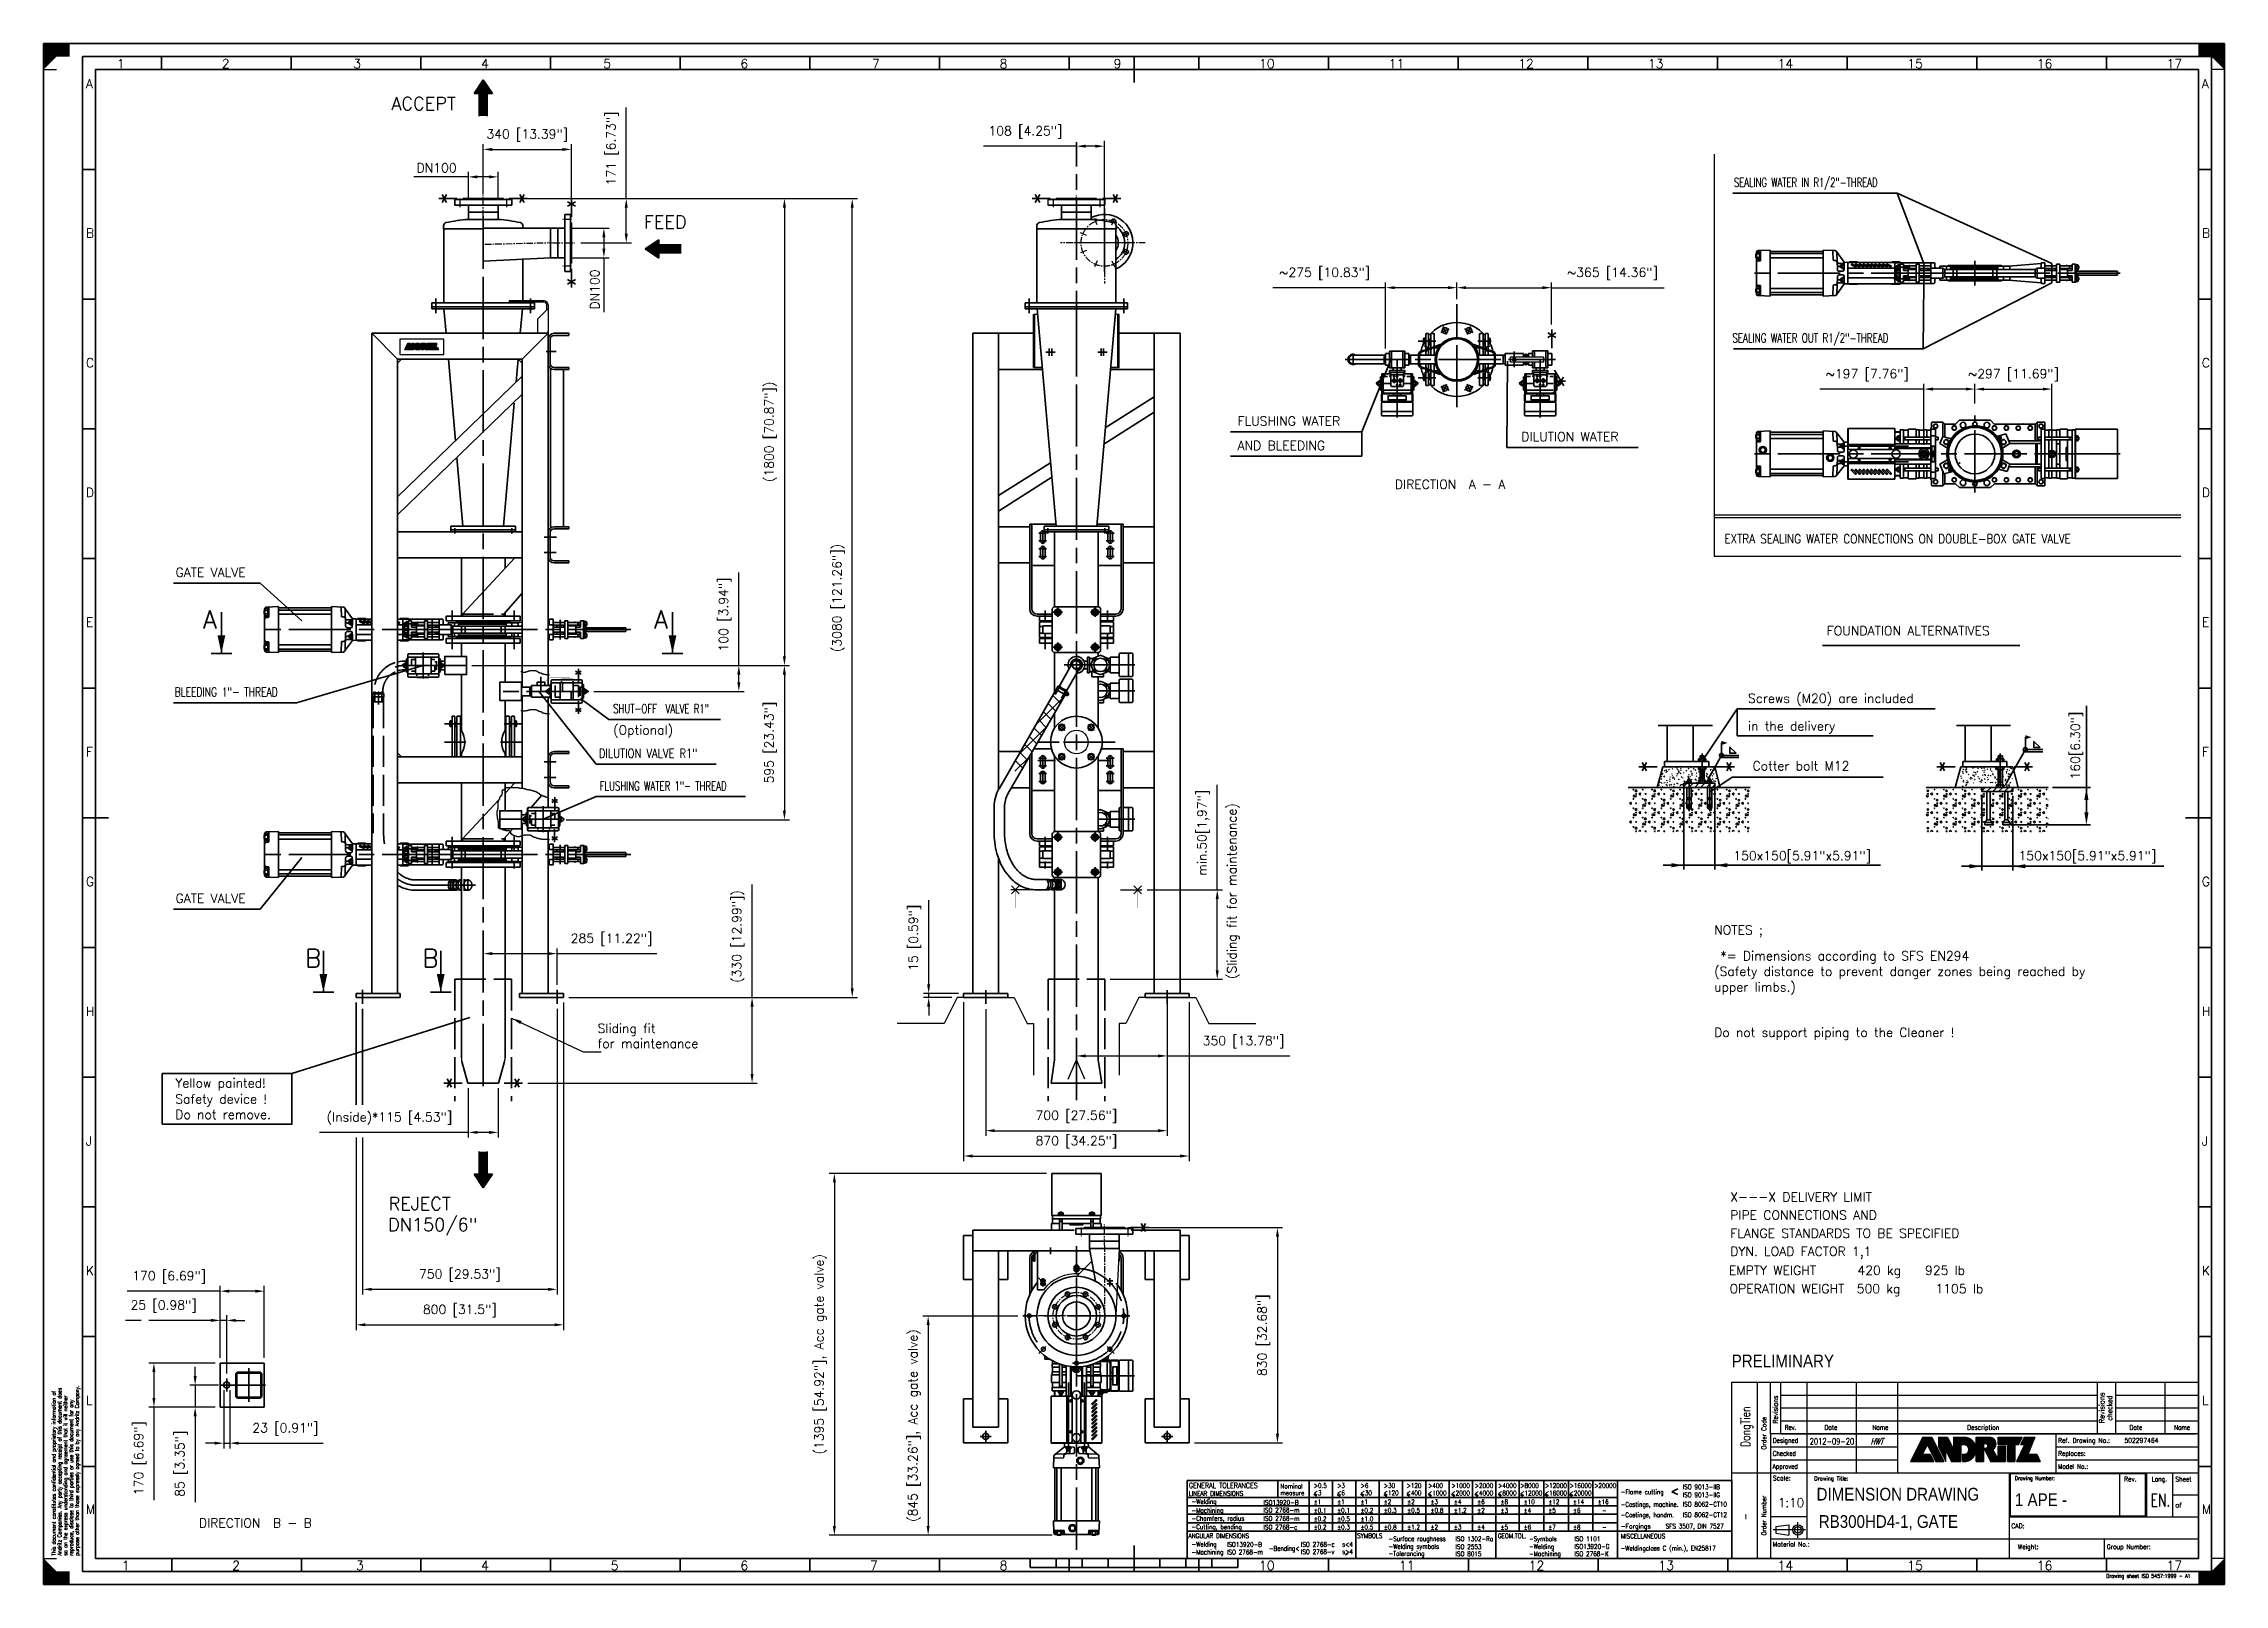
# Model space of a CAD drawing. Extents: x 68 to 8478, y -14 to 5926.
import ezdxf
from ezdxf.enums import TextEntityAlignment as Align

# ---------------------------------------------------------------- set-up
doc = ezdxf.new("R2010")
doc.units = 0
doc.header["$LTSCALE"] = 10
for name, pattern in [('ACAD_ISO02W100', [15, 12, -3]), ('ACAD_ISO08W100', [36, 24, -3, 6, -3]), ('CENTERX2', [4, 2.5, -0.5, 0.5, -0.5]), ('DASHDOT', [1.2, 1, -0.095, 0.01, -0.095]), ('DASHED', [0.75, 0.5, -0.25]), ('J', [50000.1, 50000, -0.1])]:
    doc.linetypes.add(name, pattern=pattern)
doc.layers.get('0').update_dxf_attribs({"linetype": 'CONTINUOUS'})
doc.layers.get('DEFPOINTS').update_dxf_attribs({"linetype": 'CONTINUOUS'})
for name, color, linetype in [('10', 3, 'CONTINUOUS'), ('AHL-CON-25', 4, 'CONTINUOUS'), ('AHL-CON-35', 3, 'CONTINUOUS'), ('AHL-CON-50', 2, 'CONTINUOUS'), ('AHL-CON-70', 7, 'CONTINUOUS'), ('ILMAPUTKISTO', 7, 'CONTINUOUS')]:
    doc.layers.add(name, color=color, linetype=linetype)
for name, color, linetype, lineweight in [('dim', 3, 'CONTINUOUS', 15), ('M_EQUIP_A1', 1, 'CONTINUOUS', 35), ('M_EQUIP_D1', 3, 'CONTINUOUS', 35), ('M_EQUIP_E2', 4, 'CONTINUOUS', 25), ('M_EQUIP_E3', 3, 'CONTINUOUS', 35), ('M_EQUIP_E5', 2, 'CONTINUOUS', 50), ('M_EQUIP_E7', 7, 'CONTINUOUS', 70), ('M_EQUIP_E8', 8, 'ACAD_ISO08W100', 18), ('M_EQUIP_H_', 4, 'CONTINUOUS', 25), ('M_EQUIP_T1', 3, 'CONTINUOUS', 35), ('M_EQUIP_T13', 3, 'CONTINUOUS', 35), ('M_EQUIP_T15', 2, 'CONTINUOUS', 50), ('remark', 3, 'CONTINUOUS', 15)]:
    doc.layers.add(name, color=color, linetype=linetype, lineweight=lineweight)
doc.styles.add('Drawing NO', font='arial.ttf')
doc.styles.add('ISOCP2', font='ISOCP2.shx')
doc.styles.add('S', font='simplex.shx', dxfattribs={"width": 0.8})
doc.styles.add('SIMPLEX', font='simplex')
doc.styles.add('TXT', font='txt')
doc.dimstyles.new('NORDIC', dxfattribs={"dimscale": 10, "dimtxt": 3.5, "dimasz": 3.5, "dimexe": 2, "dimexo": 2, "dimgap": 1, "dimtad": 0, "dimdec": 0, "dimdsep": 46, "dimtxsty": 'SIMPLEX', "dimcen": 3, "dimclrd": 3, "dimclre": 3, "dimclrt": 3, "dimadec": 0, "dimazin": 0, "dimtfac": 1, "dimtdec": 0, "dimtmove": 0, "dimatfit": 3, "dimfxl": 0, "dimtvp": 1, "dimtolj": 1, "dimarcsym": 0})
doc.dimstyles.new('nordic-1-35-0-old', dxfattribs={"dimtxt": 3.5, "dimasz": 2.5, "dimexe": 1.25, "dimexo": 0, "dimgap": 0.6, "dimtad": 1, "dimdec": 0, "dimdsep": 46, "dimtxsty": 'ISOCP2', "dimcen": 2.5, "dimclrd": 3, "dimclre": 3, "dimclrt": 3, "dimadec": 1, "dimazin": 2, "dimtfac": 1, "dimtdec": 3, "dimtmove": 0, "dimatfit": 0, "dimfxl": 0, "dimtolj": 1, "dimtzin": 0, "dimarcsym": 0})

# ---------------------------------------------------------------- blocks, each defined once
blk = doc.blocks.new('15')
at = {"layer": 'M_EQUIP_T15', "linetype": 'Continuous', "style": 'SIMPLEX'}
for s, p in [('X---X DELIVERY LIMIT', (0, 210)), ('PIPE CONNECTIONS AND ', (0, 140)), ('FLANGE STANDARDS TO BE SPECIFIED', (0, 70)), ('DYN. LOAD FACTOR 1,1', (0, 0))]:
    blk.add_text(s, height=35, dxfattribs=at).set_placement(p)
blk = doc.blocks.new('*X3')
at = {"color": 0, "linetype": 'J'}
for p, q in [((6888, 2427), (6891, 2427)), ((6888, 2424), (6888, 2427)), ((6888, 2424), (6891, 2424)), ((6891, 2424), (6891, 2427)), ((6897, 2419), (6901, 2424)), ((6901, 2415), (6897, 2419)), ((6906, 2419), (6901, 2424)), ((6901, 2415), (6906, 2419)), ((6933, 2427), (6936, 2427)), ((6933, 2424), (6933, 2427)), ((6933, 2424), (6936, 2424)), ((6936, 2434), (6935, 2435)), ((6936, 2434), (6937, 2435)), ((6936, 2424), (6936, 2427)), ((6943, 2433), (6941, 2435)), ((6943, 2433), (6946, 2435)), ((6978, 2427), (6981, 2427)), ((6978, 2424), (6978, 2427)), ((6978, 2424), (6981, 2424)), ((6981, 2424), (6981, 2427)), ((6987, 2419), (6991, 2424)), ((6991, 2415), (6987, 2419)), ((6996, 2419), (6991, 2424)), ((6991, 2415), (6996, 2419)), ((7023, 2427), (7026, 2427)), ((7023, 2424), (7023, 2427)), ((7023, 2424), (7026, 2424)), ((7026, 2434), (7025, 2435)), ((7026, 2434), (7027, 2435)), ((7026, 2424), (7026, 2427)), ((7033, 2433), (7031, 2435)), ((7033, 2433), (7036, 2435)), ((7068, 2427), (7071, 2427)), ((7068, 2424), (7068, 2427)), ((7068, 2424), (7071, 2424)), ((7071, 2424), (7071, 2427)), ((7077, 2419), (7081, 2424)), ((7081, 2415), (7077, 2419)), ((7086, 2419), (7081, 2424)), ((7081, 2415), (7086, 2419)), ((7113, 2427), (7116, 2427)), ((7113, 2424), (7113, 2427)), ((7113, 2424), (7116, 2424)), ((7116, 2434), (7115, 2435)), ((7116, 2434), (7117, 2435)), ((7116, 2424), (7116, 2427)), ((7123, 2433), (7121, 2435)), ((7123, 2433), (7126, 2435)), ((7167, 2419), (7171, 2424)), ((7171, 2415), (7167, 2419)), ((7176, 2419), (7171, 2424)), ((7171, 2415), (7176, 2419)), ((7203, 2427), (7206, 2427)), ((7203, 2424), (7203, 2427)), ((7203, 2424), (7206, 2424)), ((7206, 2434), (7205, 2435)), ((7206, 2434), (7207, 2435)), ((7206, 2424), (7206, 2427)), ((7213, 2433), (7211, 2435)), ((7213, 2433), (7216, 2435)), ((7293, 2427), (7296, 2427)), ((7293, 2424), (7293, 2427)), ((7293, 2424), (7296, 2424)), ((7296, 2434), (7295, 2435)), ((7296, 2434), (7297, 2435)), ((7296, 2424), (7296, 2427)), ((7303, 2433), (7301, 2435)), ((7303, 2433), (7306, 2435)), ((7338, 2427), (7341, 2427)), ((7338, 2424), (7338, 2427)), ((7338, 2424), (7341, 2424)), ((7341, 2424), (7341, 2427)), ((7347, 2419), (7351, 2424)), ((7351, 2415), (7347, 2419)), ((7356, 2419), (7351, 2424)), ((7351, 2415), (7356, 2419)), ((7383, 2427), (7386, 2427)), ((7383, 2424), (7383, 2427)), ((7383, 2424), (7386, 2424)), ((7386, 2434), (7385, 2435)), ((7386, 2434), (7387, 2435)), ((7386, 2424), (7386, 2427)), ((7393, 2433), (7391, 2435)), ((7393, 2433), (7396, 2435)), ((7428, 2427), (7431, 2427)), ((7428, 2424), (7428, 2427)), ((7428, 2424), (7431, 2424)), ((7431, 2424), (7431, 2427)), ((7437, 2419), (7441, 2424)), ((7441, 2415), (7437, 2419)), ((7446, 2419), (7441, 2424)), ((7441, 2415), (7446, 2419)), ((6870, 2359), (6876, 2365)), ((6876, 2353), (6870, 2359)), ((6879, 2362), (6876, 2365)), ((6876, 2353), (6880, 2358)), ((6877, 2361), (6879, 2362)), ((6880, 2358), (6877, 2361)), ((6888, 2395), (6892, 2400)), ((6889, 2394), (6888, 2395)), ((6888, 2392), (6889, 2394)), ((6891, 2389), (6888, 2392)), ((6888, 2382), (6891, 2382)), ((6888, 2379), (6888, 2382)), ((6888, 2379), (6891, 2379)), ((6888, 2337), (6891, 2337)), ((6888, 2334), (6888, 2337)), ((6888, 2334), (6891, 2334)), ((6891, 2389), (6894, 2392)), ((6891, 2379), (6891, 2382)), ((6891, 2334), (6891, 2337)), ((6898, 2394), (6892, 2400)), ((6898, 2388), (6894, 2392)), ((6897, 2329), (6901, 2334)), ((6901, 2325), (6897, 2329)), ((6898, 2394), (6901, 2397)), ((6898, 2388), (6904, 2394)), ((6900, 2406), (6904, 2406)), ((6900, 2403), (6900, 2406)), ((6900, 2403), (6904, 2403)), ((6900, 2361), (6904, 2361)), ((6900, 2358), (6900, 2361)), ((6900, 2358), (6904, 2358)), ((6900, 2316), (6904, 2316)), ((6900, 2313), (6900, 2316)), ((6900, 2313), (6904, 2313)), ((6904, 2394), (6901, 2397)), ((6906, 2329), (6901, 2334)), ((6901, 2325), (6906, 2329)), ((6904, 2403), (6904, 2406)), ((6904, 2358), (6904, 2361)), ((6904, 2313), (6904, 2316)), ((6915, 2404), (6921, 2410)), ((6921, 2398), (6915, 2404)), ((6915, 2314), (6921, 2320)), ((6921, 2308), (6915, 2314)), ((6924, 2407), (6921, 2410)), ((6921, 2398), (6925, 2403)), ((6924, 2317), (6921, 2320)), ((6921, 2308), (6925, 2313)), ((6922, 2406), (6924, 2407)), ((6925, 2403), (6922, 2406)), ((6922, 2316), (6924, 2317)), ((6925, 2313), (6922, 2316)), ((6933, 2382), (6936, 2382)), ((6933, 2379), (6933, 2382)), ((6933, 2379), (6936, 2379)), ((6933, 2350), (6937, 2355)), ((6934, 2349), (6933, 2350)), ((6933, 2347), (6934, 2349)), ((6936, 2344), (6933, 2347)), ((6933, 2337), (6936, 2337)), ((6933, 2334), (6933, 2337)), ((6933, 2334), (6936, 2334)), ((6936, 2379), (6936, 2382)), ((6936, 2344), (6939, 2347)), ((6936, 2334), (6936, 2337)), ((6943, 2349), (6937, 2355)), ((6943, 2343), (6939, 2347)), ((6942, 2374), (6946, 2379)), ((6946, 2370), (6942, 2374)), ((6943, 2349), (6946, 2352)), ((6943, 2343), (6949, 2349)), ((6945, 2406), (6950, 2406)), ((6945, 2403), (6945, 2406)), ((6945, 2403), (6950, 2403)), ((6945, 2361), (6950, 2361)), ((6945, 2358), (6945, 2361)), ((6945, 2358), (6950, 2358)), ((6945, 2316), (6950, 2316)), ((6945, 2313), (6945, 2316)), ((6945, 2313), (6950, 2313)), ((6951, 2374), (6946, 2379)), ((6946, 2370), (6951, 2374)), ((6949, 2349), (6946, 2352)), ((6950, 2403), (6950, 2406)), ((6950, 2358), (6950, 2361)), ((6950, 2313), (6950, 2316)), ((6960, 2359), (6966, 2365)), ((6966, 2353), (6960, 2359)), ((6969, 2362), (6966, 2365)), ((6966, 2353), (6970, 2358)), ((6967, 2361), (6969, 2362)), ((6970, 2358), (6967, 2361)), ((6978, 2395), (6982, 2400)), ((6979, 2394), (6978, 2395)), ((6978, 2392), (6979, 2394)), ((6981, 2389), (6978, 2392)), ((6978, 2382), (6981, 2382)), ((6978, 2379), (6978, 2382)), ((6978, 2379), (6981, 2379)), ((6978, 2337), (6981, 2337)), ((6978, 2334), (6978, 2337)), ((6978, 2334), (6981, 2334)), ((6981, 2389), (6984, 2392)), ((6981, 2379), (6981, 2382)), ((6981, 2334), (6981, 2337)), ((6988, 2394), (6982, 2400)), ((6988, 2388), (6984, 2392)), ((6987, 2329), (6991, 2334)), ((6991, 2325), (6987, 2329)), ((6988, 2394), (6991, 2397)), ((6988, 2388), (6994, 2394)), ((6990, 2406), (6994, 2406)), ((6990, 2403), (6990, 2406)), ((6990, 2403), (6994, 2403)), ((6990, 2361), (6994, 2361)), ((6990, 2358), (6990, 2361)), ((6990, 2358), (6994, 2358)), ((6990, 2316), (6994, 2316)), ((6990, 2313), (6990, 2316)), ((6990, 2313), (6994, 2313)), ((6994, 2394), (6991, 2397)), ((6996, 2329), (6991, 2334)), ((6991, 2325), (6996, 2329)), ((6994, 2403), (6994, 2406)), ((6994, 2358), (6994, 2361)), ((6994, 2313), (6994, 2316)), ((7005, 2404), (7011, 2410)), ((7011, 2398), (7005, 2404)), ((7005, 2314), (7011, 2320)), ((7011, 2308), (7005, 2314)), ((7014, 2407), (7011, 2410)), ((7011, 2398), (7015, 2403)), ((7014, 2317), (7011, 2320)), ((7011, 2308), (7015, 2313)), ((7012, 2406), (7014, 2407)), ((7015, 2403), (7012, 2406)), ((7012, 2316), (7014, 2317)), ((7015, 2313), (7012, 2316)), ((7023, 2382), (7026, 2382)), ((7023, 2379), (7023, 2382)), ((7023, 2379), (7026, 2379)), ((7023, 2350), (7027, 2355)), ((7024, 2349), (7023, 2350)), ((7023, 2347), (7024, 2349)), ((7026, 2344), (7023, 2347)), ((7023, 2337), (7026, 2337)), ((7023, 2334), (7023, 2337)), ((7023, 2334), (7026, 2334)), ((7026, 2379), (7026, 2382)), ((7026, 2344), (7029, 2347)), ((7026, 2334), (7026, 2337)), ((7033, 2349), (7027, 2355)), ((7033, 2343), (7029, 2347)), ((7032, 2374), (7036, 2379)), ((7036, 2370), (7032, 2374)), ((7033, 2349), (7036, 2352)), ((7033, 2343), (7039, 2349)), ((7035, 2406), (7040, 2406)), ((7035, 2403), (7035, 2406)), ((7035, 2403), (7040, 2403)), ((7035, 2361), (7040, 2361)), ((7035, 2358), (7035, 2361)), ((7035, 2358), (7040, 2358)), ((7035, 2316), (7040, 2316)), ((7035, 2313), (7035, 2316)), ((7035, 2313), (7040, 2313)), ((7041, 2374), (7036, 2379)), ((7036, 2370), (7041, 2374)), ((7039, 2349), (7036, 2352)), ((7040, 2403), (7040, 2406)), ((7040, 2358), (7040, 2361)), ((7040, 2313), (7040, 2316)), ((7050, 2359), (7056, 2365)), ((7056, 2353), (7050, 2359)), ((7059, 2362), (7056, 2365)), ((7056, 2353), (7060, 2358)), ((7057, 2361), (7059, 2362)), ((7060, 2358), (7057, 2361)), ((7068, 2395), (7072, 2400)), ((7069, 2394), (7068, 2395)), ((7068, 2392), (7069, 2394)), ((7071, 2389), (7068, 2392)), ((7068, 2382), (7071, 2382)), ((7068, 2379), (7068, 2382)), ((7068, 2379), (7071, 2379)), ((7068, 2337), (7071, 2337)), ((7068, 2334), (7068, 2337)), ((7068, 2334), (7071, 2334)), ((7071, 2389), (7074, 2392)), ((7071, 2379), (7071, 2382)), ((7071, 2334), (7071, 2337)), ((7078, 2394), (7072, 2400)), ((7078, 2388), (7074, 2392)), ((7077, 2329), (7081, 2334)), ((7081, 2325), (7077, 2329)), ((7078, 2394), (7081, 2397)), ((7078, 2388), (7084, 2394)), ((7080, 2406), (7084, 2406)), ((7080, 2403), (7080, 2406)), ((7080, 2403), (7084, 2403)), ((7080, 2361), (7084, 2361)), ((7080, 2358), (7080, 2361)), ((7080, 2358), (7084, 2358)), ((7080, 2316), (7084, 2316)), ((7080, 2313), (7080, 2316)), ((7080, 2313), (7084, 2313)), ((7084, 2394), (7081, 2397)), ((7086, 2329), (7081, 2334)), ((7081, 2325), (7086, 2329)), ((7084, 2403), (7084, 2406)), ((7084, 2358), (7084, 2361)), ((7084, 2313), (7084, 2316)), ((7095, 2404), (7101, 2410)), ((7101, 2398), (7095, 2404)), ((7095, 2314), (7101, 2320)), ((7101, 2308), (7095, 2314)), ((7104, 2407), (7101, 2410)), ((7101, 2398), (7105, 2403)), ((7104, 2317), (7101, 2320)), ((7101, 2308), (7105, 2313)), ((7102, 2406), (7104, 2407)), ((7105, 2403), (7102, 2406)), ((7102, 2316), (7104, 2317)), ((7105, 2313), (7102, 2316)), ((7113, 2382), (7116, 2382)), ((7113, 2379), (7113, 2382)), ((7113, 2379), (7116, 2379)), ((7113, 2350), (7117, 2355)), ((7114, 2349), (7113, 2350)), ((7113, 2347), (7114, 2349)), ((7116, 2344), (7113, 2347)), ((7113, 2337), (7116, 2337)), ((7113, 2334), (7113, 2337)), ((7113, 2334), (7116, 2334)), ((7116, 2379), (7116, 2382)), ((7116, 2344), (7119, 2347)), ((7116, 2334), (7116, 2337)), ((7123, 2349), (7117, 2355)), ((7123, 2343), (7119, 2347)), ((7122, 2374), (7126, 2379)), ((7126, 2370), (7122, 2374)), ((7123, 2349), (7126, 2352)), ((7123, 2343), (7129, 2349)), ((7125, 2406), (7130, 2406)), ((7125, 2403), (7125, 2406)), ((7125, 2403), (7130, 2403)), ((7125, 2361), (7130, 2361)), ((7125, 2358), (7125, 2361)), ((7125, 2358), (7130, 2358)), ((7125, 2316), (7130, 2316)), ((7125, 2313), (7125, 2316)), ((7125, 2313), (7130, 2313)), ((7131, 2374), (7126, 2379)), ((7126, 2370), (7131, 2374)), ((7129, 2349), (7126, 2352)), ((7130, 2403), (7130, 2406)), ((7130, 2358), (7130, 2361)), ((7130, 2313), (7130, 2316)), ((7140, 2359), (7146, 2365)), ((7146, 2353), (7140, 2359)), ((7147, 2365), (7146, 2365)), ((7146, 2353), (7147, 2354)), ((7168, 2394), (7167, 2396)), ((7168, 2388), (7167, 2390)), ((7167, 2329), (7171, 2334)), ((7171, 2325), (7167, 2329)), ((7168, 2394), (7171, 2397)), ((7168, 2388), (7174, 2394)), ((7170, 2406), (7174, 2406)), ((7170, 2403), (7170, 2406)), ((7170, 2403), (7174, 2403)), ((7170, 2361), (7174, 2361)), ((7170, 2358), (7170, 2361)), ((7170, 2358), (7174, 2358)), ((7170, 2316), (7174, 2316)), ((7170, 2313), (7170, 2316)), ((7170, 2313), (7174, 2313)), ((7174, 2394), (7171, 2397)), ((7176, 2329), (7171, 2334)), ((7171, 2325), (7176, 2329)), ((7174, 2403), (7174, 2406)), ((7174, 2358), (7174, 2361)), ((7174, 2313), (7174, 2316)), ((7185, 2404), (7191, 2410)), ((7191, 2398), (7185, 2404)), ((7185, 2314), (7191, 2320)), ((7191, 2308), (7185, 2314)), ((7194, 2407), (7191, 2410)), ((7191, 2398), (7195, 2403)), ((7194, 2317), (7191, 2320)), ((7191, 2308), (7195, 2313)), ((7192, 2406), (7194, 2407)), ((7195, 2403), (7192, 2406)), ((7192, 2316), (7194, 2317)), ((7195, 2313), (7192, 2316)), ((7203, 2382), (7206, 2382)), ((7203, 2379), (7203, 2382)), ((7203, 2379), (7206, 2379)), ((7203, 2350), (7207, 2355)), ((7204, 2349), (7203, 2350)), ((7203, 2347), (7204, 2349)), ((7206, 2344), (7203, 2347)), ((7203, 2337), (7206, 2337)), ((7203, 2334), (7203, 2337)), ((7203, 2334), (7206, 2334)), ((7206, 2379), (7206, 2382)), ((7206, 2344), (7209, 2347)), ((7206, 2334), (7206, 2337)), ((7213, 2349), (7207, 2355)), ((7213, 2343), (7209, 2347)), ((7212, 2374), (7216, 2379)), ((7216, 2370), (7212, 2374)), ((7213, 2349), (7216, 2352)), ((7213, 2343), (7219, 2349)), ((7215, 2406), (7220, 2406)), ((7215, 2403), (7215, 2406)), ((7215, 2403), (7220, 2403)), ((7215, 2361), (7220, 2361)), ((7215, 2358), (7215, 2361)), ((7215, 2358), (7220, 2358)), ((7215, 2316), (7220, 2316)), ((7215, 2313), (7215, 2316)), ((7215, 2313), (7220, 2313)), ((7221, 2374), (7216, 2379)), ((7216, 2370), (7221, 2374)), ((7219, 2349), (7216, 2352)), ((7220, 2403), (7220, 2406)), ((7220, 2358), (7220, 2361)), ((7220, 2313), (7220, 2316)), ((7230, 2359), (7236, 2365)), ((7236, 2353), (7230, 2359)), ((7239, 2362), (7236, 2365)), ((7236, 2353), (7240, 2358)), ((7237, 2361), (7239, 2362)), ((7240, 2358), (7237, 2361)), ((7248, 2334), (7249, 2334)), ((7248, 2334), (7248, 2334)), ((7261, 2325), (7257, 2329)), ((7260, 2316), (7264, 2316)), ((7260, 2313), (7260, 2316)), ((7260, 2313), (7264, 2313)), ((7261, 2325), (7266, 2329)), ((7266, 2329), (7262, 2333)), ((7264, 2313), (7264, 2316)), ((7275, 2404), (7281, 2410)), ((7281, 2398), (7275, 2404)), ((7275, 2314), (7281, 2320)), ((7281, 2308), (7275, 2314)), ((7284, 2407), (7281, 2410)), ((7281, 2398), (7285, 2403)), ((7284, 2317), (7281, 2320)), ((7281, 2308), (7285, 2313)), ((7282, 2406), (7284, 2407)), ((7285, 2403), (7282, 2406)), ((7282, 2316), (7284, 2317)), ((7285, 2313), (7282, 2316)), ((7293, 2382), (7296, 2382)), ((7293, 2379), (7293, 2382)), ((7293, 2379), (7296, 2379)), ((7293, 2350), (7297, 2355)), ((7294, 2349), (7293, 2350)), ((7293, 2347), (7294, 2349)), ((7296, 2344), (7293, 2347)), ((7293, 2337), (7296, 2337)), ((7293, 2334), (7293, 2337)), ((7293, 2334), (7296, 2334)), ((7296, 2379), (7296, 2382)), ((7296, 2344), (7299, 2347)), ((7296, 2334), (7296, 2337)), ((7303, 2349), (7297, 2355)), ((7303, 2343), (7299, 2347)), ((7302, 2374), (7306, 2379)), ((7306, 2370), (7302, 2374)), ((7303, 2349), (7306, 2352)), ((7303, 2343), (7309, 2349)), ((7305, 2406), (7310, 2406)), ((7305, 2403), (7305, 2406)), ((7305, 2403), (7310, 2403)), ((7305, 2361), (7310, 2361)), ((7305, 2358), (7305, 2361)), ((7305, 2358), (7310, 2358)), ((7305, 2316), (7310, 2316)), ((7305, 2313), (7305, 2316)), ((7305, 2313), (7310, 2313)), ((7311, 2374), (7306, 2379)), ((7306, 2370), (7311, 2374)), ((7309, 2349), (7306, 2352)), ((7310, 2403), (7310, 2406)), ((7310, 2358), (7310, 2361)), ((7310, 2313), (7310, 2316)), ((7320, 2359), (7326, 2365)), ((7326, 2353), (7320, 2359)), ((7329, 2362), (7326, 2365)), ((7326, 2353), (7330, 2358)), ((7327, 2361), (7329, 2362)), ((7330, 2358), (7327, 2361)), ((7338, 2395), (7342, 2400)), ((7339, 2394), (7338, 2395)), ((7338, 2392), (7339, 2394)), ((7341, 2389), (7338, 2392)), ((7338, 2382), (7341, 2382)), ((7338, 2379), (7338, 2382)), ((7338, 2379), (7341, 2379)), ((7338, 2337), (7341, 2337)), ((7338, 2334), (7338, 2337)), ((7338, 2334), (7341, 2334)), ((7341, 2389), (7344, 2392)), ((7341, 2379), (7341, 2382)), ((7341, 2334), (7341, 2337)), ((7348, 2394), (7342, 2400)), ((7348, 2388), (7344, 2392)), ((7347, 2329), (7351, 2334)), ((7351, 2325), (7347, 2329)), ((7348, 2394), (7351, 2397)), ((7348, 2388), (7354, 2394)), ((7350, 2406), (7354, 2406)), ((7350, 2403), (7350, 2406)), ((7350, 2403), (7354, 2403)), ((7350, 2361), (7354, 2361)), ((7350, 2358), (7350, 2361)), ((7350, 2358), (7354, 2358)), ((7350, 2316), (7354, 2316)), ((7350, 2313), (7350, 2316)), ((7350, 2313), (7354, 2313)), ((7354, 2394), (7351, 2397)), ((7356, 2329), (7351, 2334)), ((7351, 2325), (7356, 2329)), ((7354, 2403), (7354, 2406)), ((7354, 2358), (7354, 2361)), ((7354, 2313), (7354, 2316)), ((7365, 2404), (7371, 2410)), ((7371, 2398), (7365, 2404)), ((7365, 2314), (7371, 2320)), ((7371, 2308), (7365, 2314)), ((7374, 2407), (7371, 2410)), ((7371, 2398), (7375, 2403)), ((7374, 2317), (7371, 2320)), ((7371, 2308), (7375, 2313)), ((7372, 2406), (7374, 2407)), ((7375, 2403), (7372, 2406)), ((7372, 2316), (7374, 2317)), ((7375, 2313), (7372, 2316)), ((7383, 2382), (7386, 2382)), ((7383, 2379), (7383, 2382)), ((7383, 2379), (7386, 2379)), ((7383, 2350), (7387, 2355)), ((7384, 2349), (7383, 2350)), ((7383, 2347), (7384, 2349)), ((7386, 2344), (7383, 2347)), ((7383, 2337), (7386, 2337)), ((7383, 2334), (7383, 2337)), ((7383, 2334), (7386, 2334)), ((7386, 2379), (7386, 2382)), ((7386, 2344), (7389, 2347)), ((7386, 2334), (7386, 2337)), ((7393, 2349), (7387, 2355)), ((7393, 2343), (7389, 2347)), ((7392, 2374), (7396, 2379)), ((7396, 2370), (7392, 2374)), ((7393, 2349), (7396, 2352)), ((7393, 2343), (7399, 2349)), ((7395, 2406), (7400, 2406)), ((7395, 2403), (7395, 2406)), ((7395, 2403), (7400, 2403)), ((7395, 2361), (7400, 2361)), ((7395, 2358), (7395, 2361)), ((7395, 2358), (7400, 2358)), ((7395, 2316), (7400, 2316)), ((7395, 2313), (7395, 2316)), ((7395, 2313), (7400, 2313)), ((7401, 2374), (7396, 2379)), ((7396, 2370), (7401, 2374)), ((7399, 2349), (7396, 2352)), ((7400, 2403), (7400, 2406)), ((7400, 2358), (7400, 2361)), ((7400, 2313), (7400, 2316)), ((7410, 2359), (7416, 2365)), ((7416, 2353), (7410, 2359)), ((7419, 2362), (7416, 2365)), ((7416, 2353), (7420, 2358)), ((7417, 2361), (7419, 2362)), ((7420, 2358), (7417, 2361)), ((7428, 2395), (7432, 2400)), ((7429, 2394), (7428, 2395)), ((7428, 2392), (7429, 2394)), ((7431, 2389), (7428, 2392)), ((7428, 2382), (7431, 2382)), ((7428, 2379), (7428, 2382)), ((7428, 2379), (7431, 2379)), ((7428, 2337), (7431, 2337)), ((7428, 2334), (7428, 2337)), ((7428, 2334), (7431, 2334)), ((7431, 2389), (7434, 2392)), ((7431, 2379), (7431, 2382)), ((7431, 2334), (7431, 2337)), ((7438, 2394), (7432, 2400)), ((7438, 2388), (7434, 2392)), ((7437, 2329), (7441, 2334)), ((7441, 2325), (7437, 2329)), ((7438, 2394), (7441, 2397)), ((7438, 2388), (7444, 2394)), ((7440, 2406), (7444, 2406)), ((7440, 2403), (7440, 2406)), ((7440, 2403), (7444, 2403)), ((7440, 2361), (7444, 2361)), ((7440, 2358), (7440, 2361)), ((7440, 2358), (7444, 2358)), ((7440, 2316), (7444, 2316)), ((7440, 2313), (7440, 2316)), ((7440, 2313), (7444, 2313)), ((7444, 2394), (7441, 2397)), ((7446, 2329), (7441, 2334)), ((7441, 2325), (7446, 2329)), ((7444, 2403), (7444, 2406)), ((7444, 2358), (7444, 2361)), ((7444, 2313), (7444, 2316)), ((6870, 2269), (6876, 2275)), ((6876, 2263), (6870, 2269)), ((6879, 2272), (6876, 2275)), ((6876, 2263), (6880, 2268)), ((6877, 2271), (6879, 2272)), ((6880, 2268), (6877, 2271)), ((6888, 2305), (6892, 2310)), ((6889, 2304), (6888, 2305)), ((6888, 2302), (6889, 2304)), ((6891, 2299), (6888, 2302)), ((6888, 2292), (6891, 2292)), ((6888, 2289), (6888, 2292)), ((6888, 2289), (6891, 2289)), ((6888, 2247), (6891, 2247)), ((6888, 2244), (6888, 2247)), ((6888, 2244), (6891, 2244)), ((6891, 2299), (6894, 2302)), ((6891, 2289), (6891, 2292)), ((6891, 2244), (6891, 2247)), ((6898, 2304), (6892, 2310)), ((6898, 2298), (6894, 2302)), ((6897, 2239), (6901, 2244)), ((6901, 2235), (6897, 2239)), ((6898, 2304), (6901, 2307)), ((6898, 2298), (6904, 2304)), ((6900, 2271), (6904, 2271)), ((6900, 2268), (6900, 2271)), ((6900, 2268), (6904, 2268)), ((6900, 2226), (6904, 2226)), ((6900, 2223), (6900, 2226)), ((6900, 2223), (6904, 2223)), ((6904, 2304), (6901, 2307)), ((6906, 2239), (6901, 2244)), ((6901, 2235), (6906, 2239)), ((6904, 2268), (6904, 2271)), ((6904, 2223), (6904, 2226)), ((6915, 2224), (6921, 2230)), ((6917, 2223), (6915, 2224)), ((6924, 2227), (6921, 2230)), ((6922, 2226), (6924, 2227)), ((6925, 2223), (6922, 2226)), ((6925, 2223), (6925, 2223)), ((6933, 2292), (6936, 2292)), ((6933, 2289), (6933, 2292)), ((6933, 2289), (6936, 2289)), ((6933, 2260), (6937, 2265)), ((6934, 2259), (6933, 2260)), ((6933, 2257), (6934, 2259)), ((6936, 2254), (6933, 2257)), ((6933, 2247), (6936, 2247)), ((6933, 2244), (6933, 2247)), ((6933, 2244), (6936, 2244)), ((6936, 2289), (6936, 2292)), ((6936, 2254), (6939, 2257)), ((6936, 2244), (6936, 2247)), ((6943, 2259), (6937, 2265)), ((6943, 2253), (6939, 2257)), ((6942, 2284), (6946, 2289)), ((6946, 2280), (6942, 2284)), ((6943, 2259), (6946, 2262)), ((6943, 2253), (6949, 2259)), ((6945, 2271), (6950, 2271)), ((6945, 2268), (6945, 2271)), ((6945, 2268), (6950, 2268)), ((6945, 2226), (6950, 2226)), ((6945, 2223), (6945, 2226)), ((6945, 2223), (6950, 2223)), ((6951, 2284), (6946, 2289)), ((6946, 2280), (6951, 2284)), ((6949, 2259), (6946, 2262)), ((6950, 2268), (6950, 2271)), ((6950, 2223), (6950, 2226)), ((6960, 2269), (6966, 2275)), ((6966, 2263), (6960, 2269)), ((6969, 2272), (6966, 2275)), ((6966, 2263), (6970, 2268)), ((6967, 2271), (6969, 2272)), ((6970, 2268), (6967, 2271)), ((6978, 2305), (6982, 2310)), ((6979, 2304), (6978, 2305)), ((6978, 2302), (6979, 2304)), ((6981, 2299), (6978, 2302)), ((6978, 2292), (6981, 2292)), ((6978, 2289), (6978, 2292)), ((6978, 2289), (6981, 2289)), ((6978, 2247), (6981, 2247)), ((6978, 2244), (6978, 2247)), ((6978, 2244), (6981, 2244)), ((6981, 2299), (6984, 2302)), ((6981, 2289), (6981, 2292)), ((6981, 2244), (6981, 2247)), ((6988, 2304), (6982, 2310)), ((6988, 2298), (6984, 2302)), ((6987, 2239), (6991, 2244)), ((6991, 2235), (6987, 2239)), ((6988, 2304), (6991, 2307)), ((6988, 2298), (6994, 2304)), ((6990, 2271), (6994, 2271)), ((6990, 2268), (6990, 2271)), ((6990, 2268), (6994, 2268)), ((6990, 2226), (6994, 2226)), ((6990, 2223), (6990, 2226)), ((6990, 2223), (6994, 2223)), ((6994, 2304), (6991, 2307)), ((6996, 2239), (6991, 2244)), ((6991, 2235), (6996, 2239)), ((6994, 2268), (6994, 2271)), ((6994, 2223), (6994, 2226)), ((7005, 2224), (7011, 2230)), ((7007, 2223), (7005, 2224)), ((7014, 2227), (7011, 2230)), ((7012, 2226), (7014, 2227)), ((7015, 2223), (7012, 2226)), ((7015, 2223), (7015, 2223)), ((7023, 2292), (7026, 2292)), ((7023, 2289), (7023, 2292)), ((7023, 2289), (7026, 2289)), ((7023, 2260), (7027, 2265)), ((7024, 2259), (7023, 2260)), ((7023, 2257), (7024, 2259)), ((7026, 2254), (7023, 2257)), ((7023, 2247), (7026, 2247)), ((7023, 2244), (7023, 2247)), ((7023, 2244), (7026, 2244)), ((7026, 2289), (7026, 2292)), ((7026, 2254), (7029, 2257)), ((7026, 2244), (7026, 2247)), ((7033, 2259), (7027, 2265)), ((7033, 2253), (7029, 2257)), ((7032, 2284), (7036, 2289)), ((7036, 2280), (7032, 2284)), ((7033, 2259), (7036, 2262)), ((7033, 2253), (7039, 2259)), ((7035, 2271), (7040, 2271)), ((7035, 2268), (7035, 2271)), ((7035, 2268), (7040, 2268)), ((7035, 2226), (7040, 2226)), ((7035, 2223), (7035, 2226)), ((7035, 2223), (7040, 2223)), ((7041, 2284), (7036, 2289)), ((7036, 2280), (7041, 2284)), ((7039, 2259), (7036, 2262)), ((7040, 2268), (7040, 2271)), ((7040, 2223), (7040, 2226)), ((7050, 2269), (7056, 2275)), ((7056, 2263), (7050, 2269)), ((7059, 2272), (7056, 2275)), ((7056, 2263), (7060, 2268)), ((7057, 2271), (7059, 2272)), ((7060, 2268), (7057, 2271)), ((7068, 2305), (7072, 2310)), ((7069, 2304), (7068, 2305)), ((7068, 2302), (7069, 2304)), ((7071, 2299), (7068, 2302)), ((7068, 2292), (7071, 2292)), ((7068, 2289), (7068, 2292)), ((7068, 2289), (7071, 2289)), ((7068, 2247), (7071, 2247)), ((7068, 2244), (7068, 2247)), ((7068, 2244), (7071, 2244)), ((7071, 2299), (7074, 2302)), ((7071, 2289), (7071, 2292)), ((7071, 2244), (7071, 2247)), ((7078, 2304), (7072, 2310)), ((7078, 2298), (7074, 2302)), ((7077, 2239), (7081, 2244)), ((7081, 2235), (7077, 2239)), ((7078, 2304), (7081, 2307)), ((7078, 2298), (7084, 2304)), ((7080, 2271), (7084, 2271)), ((7080, 2268), (7080, 2271)), ((7080, 2268), (7084, 2268)), ((7080, 2226), (7084, 2226)), ((7080, 2223), (7080, 2226)), ((7080, 2223), (7084, 2223)), ((7084, 2304), (7081, 2307)), ((7086, 2239), (7081, 2244)), ((7081, 2235), (7086, 2239)), ((7084, 2268), (7084, 2271)), ((7084, 2223), (7084, 2226)), ((7095, 2224), (7101, 2230)), ((7097, 2223), (7095, 2224)), ((7104, 2227), (7101, 2230)), ((7102, 2226), (7104, 2227)), ((7105, 2223), (7102, 2226)), ((7105, 2223), (7105, 2223)), ((7113, 2292), (7116, 2292)), ((7113, 2289), (7113, 2292)), ((7113, 2289), (7116, 2289)), ((7113, 2260), (7117, 2265)), ((7114, 2259), (7113, 2260)), ((7113, 2257), (7114, 2259)), ((7116, 2254), (7113, 2257)), ((7113, 2247), (7116, 2247)), ((7113, 2244), (7113, 2247)), ((7113, 2244), (7116, 2244)), ((7116, 2289), (7116, 2292)), ((7116, 2254), (7119, 2257)), ((7116, 2244), (7116, 2247)), ((7123, 2259), (7117, 2265)), ((7123, 2253), (7119, 2257)), ((7122, 2284), (7126, 2289)), ((7126, 2280), (7122, 2284)), ((7123, 2259), (7126, 2262)), ((7123, 2253), (7129, 2259)), ((7125, 2271), (7130, 2271)), ((7125, 2268), (7125, 2271)), ((7125, 2268), (7130, 2268)), ((7125, 2226), (7130, 2226)), ((7125, 2223), (7125, 2226)), ((7125, 2223), (7130, 2223)), ((7131, 2284), (7126, 2289)), ((7126, 2280), (7131, 2284)), ((7129, 2259), (7126, 2262)), ((7130, 2268), (7130, 2271)), ((7130, 2223), (7130, 2226)), ((7140, 2269), (7146, 2275)), ((7146, 2263), (7140, 2269)), ((7149, 2272), (7146, 2275)), ((7146, 2263), (7150, 2268)), ((7147, 2271), (7149, 2272)), ((7150, 2268), (7147, 2271)), ((7158, 2305), (7162, 2310)), ((7159, 2304), (7158, 2305)), ((7158, 2302), (7159, 2304)), ((7161, 2299), (7158, 2302)), ((7158, 2292), (7161, 2292)), ((7158, 2289), (7158, 2292)), ((7158, 2289), (7161, 2289)), ((7158, 2247), (7161, 2247)), ((7158, 2244), (7158, 2247)), ((7158, 2244), (7161, 2244)), ((7161, 2299), (7164, 2302)), ((7161, 2289), (7161, 2292)), ((7161, 2244), (7161, 2247)), ((7168, 2304), (7162, 2310)), ((7168, 2298), (7164, 2302)), ((7167, 2239), (7171, 2244)), ((7171, 2235), (7167, 2239)), ((7168, 2304), (7171, 2307)), ((7168, 2298), (7174, 2304)), ((7170, 2271), (7174, 2271)), ((7170, 2268), (7170, 2271)), ((7170, 2268), (7174, 2268)), ((7170, 2226), (7174, 2226)), ((7170, 2223), (7170, 2226)), ((7170, 2223), (7174, 2223)), ((7174, 2304), (7171, 2307)), ((7176, 2239), (7171, 2244)), ((7171, 2235), (7176, 2239)), ((7174, 2268), (7174, 2271)), ((7174, 2223), (7174, 2226)), ((7185, 2224), (7191, 2230)), ((7187, 2223), (7185, 2224)), ((7194, 2227), (7191, 2230)), ((7192, 2226), (7194, 2227)), ((7195, 2223), (7192, 2226)), ((7195, 2223), (7195, 2223)), ((7203, 2292), (7206, 2292)), ((7203, 2289), (7203, 2292)), ((7203, 2289), (7206, 2289)), ((7203, 2260), (7207, 2265)), ((7204, 2259), (7203, 2260)), ((7203, 2257), (7204, 2259)), ((7206, 2254), (7203, 2257)), ((7203, 2247), (7206, 2247)), ((7203, 2244), (7203, 2247)), ((7203, 2244), (7206, 2244)), ((7206, 2289), (7206, 2292)), ((7206, 2254), (7209, 2257)), ((7206, 2244), (7206, 2247)), ((7213, 2259), (7207, 2265)), ((7213, 2253), (7209, 2257)), ((7212, 2284), (7216, 2289)), ((7216, 2280), (7212, 2284)), ((7213, 2259), (7216, 2262)), ((7213, 2253), (7219, 2259)), ((7215, 2271), (7220, 2271)), ((7215, 2268), (7215, 2271)), ((7215, 2268), (7220, 2268)), ((7215, 2226), (7220, 2226)), ((7215, 2223), (7215, 2226)), ((7215, 2223), (7220, 2223)), ((7221, 2284), (7216, 2289)), ((7216, 2280), (7221, 2284)), ((7219, 2259), (7216, 2262)), ((7220, 2268), (7220, 2271)), ((7220, 2223), (7220, 2226)), ((7230, 2269), (7236, 2275)), ((7236, 2263), (7230, 2269)), ((7239, 2272), (7236, 2275)), ((7236, 2263), (7240, 2268)), ((7237, 2271), (7239, 2272)), ((7240, 2268), (7237, 2271)), ((7248, 2305), (7252, 2310)), ((7249, 2304), (7248, 2305)), ((7248, 2302), (7249, 2304)), ((7251, 2299), (7248, 2302)), ((7248, 2292), (7251, 2292)), ((7248, 2289), (7248, 2292)), ((7248, 2289), (7251, 2289)), ((7248, 2247), (7251, 2247)), ((7248, 2244), (7248, 2247)), ((7248, 2244), (7251, 2244)), ((7251, 2299), (7254, 2302)), ((7251, 2289), (7251, 2292)), ((7251, 2244), (7251, 2247)), ((7258, 2304), (7252, 2310)), ((7258, 2298), (7254, 2302)), ((7257, 2239), (7261, 2244)), ((7261, 2235), (7257, 2239)), ((7258, 2304), (7261, 2307)), ((7258, 2298), (7264, 2304)), ((7260, 2271), (7264, 2271)), ((7260, 2268), (7260, 2271)), ((7260, 2268), (7264, 2268)), ((7260, 2226), (7264, 2226)), ((7260, 2223), (7260, 2226)), ((7260, 2223), (7264, 2223)), ((7264, 2304), (7261, 2307)), ((7266, 2239), (7261, 2244)), ((7261, 2235), (7266, 2239)), ((7264, 2268), (7264, 2271)), ((7264, 2223), (7264, 2226)), ((7275, 2224), (7281, 2230)), ((7277, 2223), (7275, 2224)), ((7284, 2227), (7281, 2230)), ((7282, 2226), (7284, 2227)), ((7285, 2223), (7282, 2226)), ((7285, 2223), (7285, 2223)), ((7293, 2292), (7296, 2292)), ((7293, 2289), (7293, 2292)), ((7293, 2289), (7296, 2289)), ((7293, 2260), (7297, 2265)), ((7294, 2259), (7293, 2260)), ((7293, 2257), (7294, 2259)), ((7296, 2254), (7293, 2257)), ((7293, 2247), (7296, 2247)), ((7293, 2244), (7293, 2247)), ((7293, 2244), (7296, 2244)), ((7296, 2289), (7296, 2292)), ((7296, 2254), (7299, 2257)), ((7296, 2244), (7296, 2247)), ((7303, 2259), (7297, 2265)), ((7303, 2253), (7299, 2257)), ((7302, 2284), (7306, 2289)), ((7306, 2280), (7302, 2284)), ((7303, 2259), (7306, 2262)), ((7303, 2253), (7309, 2259)), ((7305, 2271), (7310, 2271)), ((7305, 2268), (7305, 2271)), ((7305, 2268), (7310, 2268)), ((7305, 2226), (7310, 2226)), ((7305, 2223), (7305, 2226)), ((7305, 2223), (7310, 2223)), ((7311, 2284), (7306, 2289)), ((7306, 2280), (7311, 2284)), ((7309, 2259), (7306, 2262)), ((7310, 2268), (7310, 2271)), ((7310, 2223), (7310, 2226)), ((7320, 2269), (7326, 2275)), ((7326, 2263), (7320, 2269)), ((7329, 2272), (7326, 2275)), ((7326, 2263), (7330, 2268)), ((7327, 2271), (7329, 2272)), ((7330, 2268), (7327, 2271)), ((7338, 2305), (7342, 2310)), ((7339, 2304), (7338, 2305)), ((7338, 2302), (7339, 2304)), ((7341, 2299), (7338, 2302)), ((7338, 2292), (7341, 2292)), ((7338, 2289), (7338, 2292)), ((7338, 2289), (7341, 2289)), ((7338, 2247), (7341, 2247)), ((7338, 2244), (7338, 2247)), ((7338, 2244), (7341, 2244)), ((7341, 2299), (7344, 2302)), ((7341, 2289), (7341, 2292)), ((7341, 2244), (7341, 2247)), ((7348, 2304), (7342, 2310)), ((7348, 2298), (7344, 2302)), ((7347, 2239), (7351, 2244)), ((7351, 2235), (7347, 2239)), ((7348, 2304), (7351, 2307)), ((7348, 2298), (7354, 2304)), ((7350, 2271), (7354, 2271)), ((7350, 2268), (7350, 2271)), ((7350, 2268), (7354, 2268)), ((7350, 2226), (7354, 2226)), ((7350, 2223), (7350, 2226)), ((7350, 2223), (7354, 2223)), ((7354, 2304), (7351, 2307)), ((7356, 2239), (7351, 2244)), ((7351, 2235), (7356, 2239)), ((7354, 2268), (7354, 2271)), ((7354, 2223), (7354, 2226)), ((7365, 2224), (7371, 2230)), ((7367, 2223), (7365, 2224)), ((7374, 2227), (7371, 2230)), ((7372, 2226), (7374, 2227)), ((7375, 2223), (7372, 2226)), ((7375, 2223), (7375, 2223)), ((7383, 2292), (7386, 2292)), ((7383, 2289), (7383, 2292)), ((7383, 2289), (7386, 2289)), ((7383, 2260), (7387, 2265)), ((7384, 2259), (7383, 2260)), ((7383, 2257), (7384, 2259)), ((7386, 2254), (7383, 2257)), ((7383, 2247), (7386, 2247)), ((7383, 2244), (7383, 2247)), ((7383, 2244), (7386, 2244)), ((7386, 2289), (7386, 2292)), ((7386, 2254), (7389, 2257)), ((7386, 2244), (7386, 2247)), ((7393, 2259), (7387, 2265)), ((7393, 2253), (7389, 2257)), ((7392, 2284), (7396, 2289)), ((7396, 2280), (7392, 2284)), ((7393, 2259), (7396, 2262)), ((7393, 2253), (7399, 2259)), ((7395, 2271), (7400, 2271)), ((7395, 2268), (7395, 2271)), ((7395, 2268), (7400, 2268)), ((7395, 2226), (7400, 2226)), ((7395, 2223), (7395, 2226)), ((7395, 2223), (7400, 2223)), ((7401, 2284), (7396, 2289)), ((7396, 2280), (7401, 2284)), ((7399, 2259), (7396, 2262)), ((7400, 2268), (7400, 2271)), ((7400, 2223), (7400, 2226)), ((7410, 2269), (7416, 2275)), ((7416, 2263), (7410, 2269)), ((7419, 2272), (7416, 2275)), ((7416, 2263), (7420, 2268)), ((7417, 2271), (7419, 2272)), ((7420, 2268), (7417, 2271)), ((7428, 2305), (7432, 2310)), ((7429, 2304), (7428, 2305)), ((7428, 2302), (7429, 2304)), ((7431, 2299), (7428, 2302)), ((7428, 2292), (7431, 2292)), ((7428, 2289), (7428, 2292)), ((7428, 2289), (7431, 2289)), ((7428, 2247), (7431, 2247)), ((7428, 2244), (7428, 2247)), ((7428, 2244), (7431, 2244)), ((7431, 2299), (7434, 2302)), ((7431, 2289), (7431, 2292)), ((7431, 2244), (7431, 2247)), ((7438, 2304), (7432, 2310)), ((7438, 2298), (7434, 2302)), ((7437, 2239), (7441, 2244)), ((7441, 2235), (7437, 2239)), ((7438, 2304), (7441, 2307)), ((7438, 2298), (7444, 2304)), ((7440, 2271), (7444, 2271)), ((7440, 2268), (7440, 2271)), ((7440, 2268), (7444, 2268)), ((7440, 2226), (7444, 2226)), ((7440, 2223), (7440, 2226)), ((7440, 2223), (7444, 2223)), ((7444, 2304), (7441, 2307)), ((7446, 2239), (7441, 2244)), ((7441, 2235), (7446, 2239)), ((7444, 2268), (7444, 2271)), ((7444, 2223), (7444, 2226))]:
    blk.add_line(p, q, dxfattribs=at)
blk = doc.blocks.new('*X4')
at = {"color": 0, "linetype": 'J'}
for p, q in [((7063, 2535), (7063, 2535)), ((7067, 2532), (7071, 2535)), ((7079, 2524), (7075, 2526)), ((7098, 2527), (7096, 2532)), ((7104, 2521), (7099, 2524)), ((7116, 2525), (7119, 2529)), ((7134, 2535), (7134, 2535)), ((7142, 2535), (7142, 2535)), ((7153, 2525), (7158, 2528)), ((7169, 2530), (7165, 2532)), ((7181, 2523), (7179, 2528)), ((7243, 2533), (7239, 2535)), ((7259, 2535), (7259, 2535)), ((7264, 2519), (7262, 2524)), ((7271, 2531), (7268, 2535)), ((7269, 2534), (7271, 2535)), ((7276, 2535), (7276, 2535)), ((7007, 2435), (7008, 2437)), ((7016, 2445), (7012, 2447)), ((7017, 2457), (7015, 2462)), ((7025, 2474), (7020, 2477)), ((7020, 2459), (7023, 2463)), ((7021, 2486), (7025, 2489)), ((7028, 2496), (7024, 2498)), ((7027, 2454), (7024, 2458)), ((7027, 2510), (7025, 2514)), ((7030, 2436), (7027, 2440)), ((7028, 2500), (7032, 2504)), ((7035, 2485), (7038, 2489)), ((7036, 2458), (7041, 2460)), ((7037, 2516), (7042, 2518)), ((7040, 2488), (7037, 2492)), ((7048, 2518), (7045, 2522)), ((7049, 2507), (7045, 2509)), ((7046, 2518), (7049, 2521)), ((7046, 2447), (7049, 2451)), ((7050, 2511), (7053, 2515)), ((7052, 2466), (7050, 2471)), ((7050, 2443), (7053, 2447)), ((7055, 2457), (7051, 2459)), ((7063, 2518), (7060, 2523)), ((7065, 2445), (7062, 2449)), ((7067, 2473), (7063, 2476)), ((7063, 2465), (7067, 2468)), ((7068, 2483), (7065, 2487)), ((7071, 2447), (7074, 2451)), ((7075, 2497), (7073, 2501)), ((7079, 2489), (7075, 2492)), ((7075, 2480), (7080, 2483)), ((7081, 2482), (7085, 2486)), ((7085, 2439), (7081, 2442)), ((7088, 2475), (7085, 2479)), ((7088, 2448), (7085, 2453)), ((7086, 2473), (7089, 2477)), ((7096, 2489), (7099, 2493)), ((7100, 2453), (7098, 2458)), ((7099, 2500), (7102, 2504)), ((7101, 2499), (7104, 2503)), ((7106, 2451), (7102, 2453)), ((7110, 2472), (7105, 2474)), ((7109, 2512), (7106, 2517)), ((7111, 2506), (7108, 2510)), ((7111, 2435), (7110, 2436)), ((7113, 2444), (7118, 2447)), ((7114, 2503), (7119, 2505)), ((7118, 2501), (7114, 2504)), ((7116, 2518), (7120, 2521)), ((7116, 2447), (7120, 2451)), ((7123, 2484), (7121, 2488)), ((7122, 2435), (7124, 2439)), ((7124, 2447), (7127, 2451)), ((7129, 2478), (7126, 2482)), ((7134, 2504), (7130, 2506)), ((7136, 2462), (7133, 2467)), ((7134, 2465), (7138, 2468)), ((7137, 2455), (7136, 2457)), ((7137, 2461), (7139, 2465)), ((7146, 2514), (7143, 2519)), ((7152, 2487), (7154, 2491)), ((7152, 2482), (7155, 2486)), ((7157, 2479), (7152, 2481)), ((7158, 2493), (7156, 2497)), ((7164, 2486), (7160, 2489)), ((7167, 2513), (7169, 2517)), ((7169, 2507), (7167, 2511)), ((7171, 2471), (7168, 2475)), ((7169, 2500), (7173, 2504)), ((7170, 2493), (7173, 2497)), ((7189, 2518), (7184, 2521)), ((7187, 2518), (7191, 2521)), ((7189, 2472), (7187, 2477)), ((7195, 2469), (7190, 2471)), ((7194, 2502), (7191, 2506)), ((7191, 2489), (7196, 2492)), ((7196, 2456), (7191, 2459)), ((7208, 2507), (7203, 2510)), ((7203, 2475), (7205, 2479)), ((7206, 2480), (7204, 2484)), ((7230, 2512), (7235, 2514)), ((7230, 2502), (7230, 2502)), ((7242, 2489), (7239, 2493)), ((7240, 2500), (7244, 2504)), ((7247, 2485), (7242, 2487)), ((7244, 2497), (7248, 2500)), ((7249, 2483), (7245, 2486)), ((7250, 2467), (7248, 2471)), ((7258, 2518), (7261, 2521)), ((7268, 2489), (7271, 2493)), ((7268, 2476), (7273, 2478)), ((7274, 2515), (7269, 2518)), ((7277, 2498), (7274, 2502)), ((7274, 2455), (7276, 2458)), ((7280, 2466), (7275, 2468)), ((7276, 2465), (7279, 2468)), ((7286, 2462), (7281, 2465)), ((7283, 2515), (7285, 2518)), ((7289, 2476), (7287, 2480)), ((7290, 2498), (7288, 2501)), ((7293, 2482), (7294, 2483)), ((7302, 2454), (7299, 2459))]:
    blk.add_line(p, q, dxfattribs=at)
blk = doc.blocks.new('*X2')
at = {"color": 0, "linetype": 'J'}
for p, q in [((6177, 2419), (6181, 2424)), ((6181, 2415), (6177, 2419)), ((6186, 2419), (6181, 2424)), ((6181, 2415), (6186, 2419)), ((6213, 2427), (6216, 2427)), ((6213, 2424), (6213, 2427)), ((6213, 2424), (6216, 2424)), ((6216, 2434), (6215, 2435)), ((6216, 2434), (6217, 2435)), ((6216, 2424), (6216, 2427)), ((6223, 2433), (6221, 2435)), ((6223, 2433), (6226, 2435)), ((6258, 2427), (6261, 2427)), ((6258, 2424), (6258, 2427)), ((6258, 2424), (6261, 2424)), ((6261, 2424), (6261, 2427)), ((6267, 2419), (6271, 2424)), ((6271, 2415), (6267, 2419)), ((6276, 2419), (6271, 2424)), ((6271, 2415), (6276, 2419)), ((6303, 2427), (6306, 2427)), ((6303, 2424), (6303, 2427)), ((6303, 2424), (6306, 2424)), ((6306, 2434), (6305, 2435)), ((6306, 2434), (6307, 2435)), ((6306, 2424), (6306, 2427)), ((6313, 2433), (6311, 2435)), ((6313, 2433), (6316, 2435)), ((6348, 2427), (6351, 2427)), ((6348, 2424), (6348, 2427)), ((6348, 2424), (6351, 2424)), ((6351, 2424), (6351, 2427)), ((6357, 2419), (6361, 2424)), ((6361, 2415), (6357, 2419)), ((6366, 2419), (6361, 2424)), ((6361, 2415), (6366, 2419)), ((6393, 2427), (6396, 2427)), ((6393, 2424), (6393, 2427)), ((6393, 2424), (6396, 2424)), ((6396, 2434), (6395, 2435)), ((6396, 2434), (6397, 2435)), ((6396, 2424), (6396, 2427)), ((6403, 2433), (6401, 2435)), ((6403, 2433), (6406, 2435)), ((6438, 2427), (6441, 2427)), ((6438, 2424), (6438, 2427)), ((6438, 2424), (6441, 2424)), ((6441, 2424), (6441, 2427)), ((6618, 2427), (6621, 2427)), ((6618, 2424), (6618, 2427)), ((6618, 2424), (6621, 2424)), ((6621, 2424), (6621, 2427)), ((6627, 2419), (6631, 2424)), ((6631, 2415), (6627, 2419)), ((6636, 2419), (6631, 2424)), ((6631, 2415), (6636, 2419)), ((6663, 2427), (6666, 2427)), ((6663, 2424), (6663, 2427)), ((6663, 2424), (6666, 2424)), ((6666, 2434), (6665, 2435)), ((6666, 2434), (6667, 2435)), ((6666, 2424), (6666, 2427)), ((6673, 2433), (6671, 2435)), ((6673, 2433), (6676, 2435)), ((6708, 2427), (6711, 2427)), ((6708, 2424), (6708, 2427)), ((6708, 2424), (6711, 2424)), ((6711, 2424), (6711, 2427)), ((6717, 2419), (6721, 2424)), ((6721, 2415), (6717, 2419)), ((6726, 2419), (6721, 2424)), ((6721, 2415), (6726, 2419)), ((6753, 2427), (6756, 2427)), ((6753, 2424), (6753, 2427)), ((6753, 2424), (6756, 2424)), ((6756, 2434), (6755, 2435)), ((6756, 2434), (6757, 2435)), ((6756, 2424), (6756, 2427)), ((6762, 2434), (6761, 2435)), ((6178, 2394), (6173, 2399)), ((6173, 2392), (6174, 2392)), ((6178, 2388), (6174, 2392)), ((6177, 2329), (6181, 2334)), ((6181, 2325), (6177, 2329)), ((6178, 2394), (6181, 2397)), ((6178, 2388), (6184, 2394)), ((6180, 2406), (6184, 2406)), ((6180, 2403), (6180, 2406)), ((6180, 2403), (6184, 2403)), ((6180, 2361), (6184, 2361)), ((6180, 2358), (6180, 2361)), ((6180, 2358), (6184, 2358)), ((6180, 2316), (6184, 2316)), ((6180, 2313), (6180, 2316)), ((6180, 2313), (6184, 2313)), ((6184, 2394), (6181, 2397)), ((6186, 2329), (6181, 2334)), ((6181, 2325), (6186, 2329)), ((6184, 2403), (6184, 2406)), ((6184, 2358), (6184, 2361)), ((6184, 2313), (6184, 2316)), ((6195, 2404), (6201, 2410)), ((6201, 2398), (6195, 2404)), ((6195, 2314), (6201, 2320)), ((6201, 2308), (6195, 2314)), ((6204, 2407), (6201, 2410)), ((6201, 2398), (6205, 2403)), ((6204, 2317), (6201, 2320)), ((6201, 2308), (6205, 2313)), ((6202, 2406), (6204, 2407)), ((6205, 2403), (6202, 2406)), ((6202, 2316), (6204, 2317)), ((6205, 2313), (6202, 2316)), ((6213, 2382), (6216, 2382)), ((6213, 2379), (6213, 2382)), ((6213, 2379), (6216, 2379)), ((6213, 2350), (6217, 2355)), ((6214, 2349), (6213, 2350)), ((6213, 2347), (6214, 2349)), ((6216, 2344), (6213, 2347)), ((6213, 2337), (6216, 2337)), ((6213, 2334), (6213, 2337)), ((6213, 2334), (6216, 2334)), ((6216, 2379), (6216, 2382)), ((6216, 2344), (6219, 2347)), ((6216, 2334), (6216, 2337)), ((6223, 2349), (6217, 2355)), ((6223, 2343), (6219, 2347)), ((6222, 2374), (6226, 2379)), ((6226, 2370), (6222, 2374)), ((6223, 2349), (6226, 2352)), ((6223, 2343), (6229, 2349)), ((6225, 2406), (6230, 2406)), ((6225, 2403), (6225, 2406)), ((6225, 2403), (6230, 2403)), ((6225, 2361), (6230, 2361)), ((6225, 2358), (6225, 2361)), ((6225, 2358), (6230, 2358)), ((6225, 2316), (6230, 2316)), ((6225, 2313), (6225, 2316)), ((6225, 2313), (6230, 2313)), ((6231, 2374), (6226, 2379)), ((6226, 2370), (6231, 2374)), ((6229, 2349), (6226, 2352)), ((6230, 2403), (6230, 2406)), ((6230, 2358), (6230, 2361)), ((6230, 2313), (6230, 2316)), ((6240, 2359), (6246, 2365)), ((6246, 2353), (6240, 2359)), ((6249, 2362), (6246, 2365)), ((6246, 2353), (6250, 2358)), ((6247, 2361), (6249, 2362)), ((6250, 2358), (6247, 2361)), ((6258, 2395), (6262, 2400)), ((6259, 2394), (6258, 2395)), ((6258, 2392), (6259, 2394)), ((6261, 2389), (6258, 2392)), ((6258, 2382), (6261, 2382)), ((6258, 2379), (6258, 2382)), ((6258, 2379), (6261, 2379)), ((6258, 2337), (6261, 2337)), ((6258, 2334), (6258, 2337)), ((6258, 2334), (6261, 2334)), ((6261, 2389), (6264, 2392)), ((6261, 2379), (6261, 2382)), ((6261, 2334), (6261, 2337)), ((6268, 2394), (6262, 2400)), ((6268, 2388), (6264, 2392)), ((6267, 2329), (6271, 2334)), ((6271, 2325), (6267, 2329)), ((6268, 2394), (6271, 2397)), ((6268, 2388), (6274, 2394)), ((6270, 2406), (6274, 2406)), ((6270, 2403), (6270, 2406)), ((6270, 2403), (6274, 2403)), ((6270, 2361), (6274, 2361)), ((6270, 2358), (6270, 2361)), ((6270, 2358), (6274, 2358)), ((6270, 2316), (6274, 2316)), ((6270, 2313), (6270, 2316)), ((6270, 2313), (6274, 2313)), ((6274, 2394), (6271, 2397)), ((6276, 2329), (6271, 2334)), ((6271, 2325), (6276, 2329)), ((6274, 2403), (6274, 2406)), ((6274, 2358), (6274, 2361)), ((6274, 2313), (6274, 2316)), ((6285, 2404), (6291, 2410)), ((6291, 2398), (6285, 2404)), ((6285, 2314), (6291, 2320)), ((6291, 2308), (6285, 2314)), ((6294, 2407), (6291, 2410)), ((6291, 2398), (6295, 2403)), ((6294, 2317), (6291, 2320)), ((6291, 2308), (6295, 2313)), ((6292, 2406), (6294, 2407)), ((6295, 2403), (6292, 2406)), ((6292, 2316), (6294, 2317)), ((6295, 2313), (6292, 2316)), ((6303, 2382), (6306, 2382)), ((6303, 2379), (6303, 2382)), ((6303, 2379), (6306, 2379)), ((6303, 2350), (6307, 2355)), ((6304, 2349), (6303, 2350)), ((6303, 2347), (6304, 2349)), ((6306, 2344), (6303, 2347)), ((6303, 2337), (6306, 2337)), ((6303, 2334), (6303, 2337)), ((6303, 2334), (6306, 2334)), ((6306, 2379), (6306, 2382)), ((6306, 2344), (6309, 2347)), ((6306, 2334), (6306, 2337)), ((6313, 2349), (6307, 2355)), ((6313, 2343), (6309, 2347)), ((6312, 2374), (6316, 2379)), ((6316, 2370), (6312, 2374)), ((6313, 2349), (6316, 2352)), ((6313, 2343), (6319, 2349)), ((6315, 2406), (6320, 2406)), ((6315, 2403), (6315, 2406)), ((6315, 2403), (6320, 2403)), ((6315, 2361), (6320, 2361)), ((6315, 2358), (6315, 2361)), ((6315, 2358), (6320, 2358)), ((6315, 2316), (6320, 2316)), ((6315, 2313), (6315, 2316)), ((6315, 2313), (6320, 2313)), ((6321, 2374), (6316, 2379)), ((6316, 2370), (6321, 2374)), ((6319, 2349), (6316, 2352)), ((6320, 2403), (6320, 2406)), ((6320, 2358), (6320, 2361)), ((6320, 2313), (6320, 2316)), ((6330, 2359), (6336, 2365)), ((6336, 2353), (6330, 2359)), ((6339, 2362), (6336, 2365)), ((6336, 2353), (6340, 2358)), ((6337, 2361), (6339, 2362)), ((6340, 2358), (6337, 2361)), ((6348, 2395), (6352, 2400)), ((6349, 2394), (6348, 2395)), ((6348, 2392), (6349, 2394)), ((6351, 2389), (6348, 2392)), ((6348, 2382), (6351, 2382)), ((6348, 2379), (6348, 2382)), ((6348, 2379), (6351, 2379)), ((6348, 2337), (6351, 2337)), ((6348, 2334), (6348, 2337)), ((6348, 2334), (6351, 2334)), ((6351, 2389), (6354, 2392)), ((6351, 2379), (6351, 2382)), ((6351, 2334), (6351, 2337)), ((6358, 2394), (6352, 2400)), ((6358, 2388), (6354, 2392)), ((6357, 2329), (6361, 2334)), ((6361, 2325), (6357, 2329)), ((6358, 2394), (6361, 2397)), ((6358, 2388), (6364, 2394)), ((6360, 2406), (6364, 2406)), ((6360, 2403), (6360, 2406)), ((6360, 2403), (6364, 2403)), ((6360, 2361), (6364, 2361)), ((6360, 2358), (6360, 2361)), ((6360, 2358), (6364, 2358)), ((6360, 2316), (6364, 2316)), ((6360, 2313), (6360, 2316)), ((6360, 2313), (6364, 2313)), ((6364, 2394), (6361, 2397)), ((6366, 2329), (6361, 2334)), ((6361, 2325), (6366, 2329)), ((6364, 2403), (6364, 2406)), ((6364, 2358), (6364, 2361)), ((6364, 2313), (6364, 2316)), ((6375, 2404), (6381, 2410)), ((6381, 2398), (6375, 2404)), ((6375, 2314), (6381, 2320)), ((6381, 2308), (6375, 2314)), ((6384, 2407), (6381, 2410)), ((6381, 2398), (6385, 2403)), ((6384, 2317), (6381, 2320)), ((6381, 2308), (6385, 2313)), ((6382, 2406), (6384, 2407)), ((6385, 2403), (6382, 2406)), ((6382, 2316), (6384, 2317)), ((6385, 2313), (6382, 2316)), ((6393, 2382), (6396, 2382)), ((6393, 2379), (6393, 2382)), ((6393, 2379), (6396, 2379)), ((6393, 2350), (6397, 2355)), ((6394, 2349), (6393, 2350)), ((6393, 2347), (6394, 2349)), ((6396, 2344), (6393, 2347)), ((6393, 2337), (6396, 2337)), ((6393, 2334), (6393, 2337)), ((6393, 2334), (6396, 2334)), ((6396, 2379), (6396, 2382)), ((6396, 2344), (6399, 2347)), ((6396, 2334), (6396, 2337)), ((6403, 2349), (6397, 2355)), ((6403, 2343), (6399, 2347)), ((6402, 2374), (6406, 2379)), ((6406, 2370), (6402, 2374)), ((6403, 2349), (6406, 2352)), ((6403, 2343), (6409, 2349)), ((6405, 2406), (6410, 2406)), ((6405, 2403), (6405, 2406)), ((6405, 2403), (6410, 2403)), ((6405, 2361), (6410, 2361)), ((6405, 2358), (6405, 2361)), ((6405, 2358), (6410, 2358)), ((6405, 2316), (6410, 2316)), ((6405, 2313), (6405, 2316)), ((6405, 2313), (6410, 2313)), ((6411, 2374), (6406, 2379)), ((6406, 2370), (6411, 2374)), ((6409, 2349), (6406, 2352)), ((6410, 2403), (6410, 2406)), ((6410, 2358), (6410, 2361)), ((6410, 2313), (6410, 2316)), ((6420, 2359), (6426, 2365)), ((6426, 2353), (6420, 2359)), ((6429, 2362), (6426, 2365)), ((6426, 2353), (6430, 2358)), ((6427, 2361), (6429, 2362)), ((6430, 2358), (6427, 2361)), ((6438, 2395), (6442, 2400)), ((6439, 2394), (6438, 2395)), ((6438, 2392), (6439, 2394)), ((6441, 2389), (6438, 2392)), ((6438, 2382), (6441, 2382)), ((6438, 2379), (6438, 2382)), ((6438, 2379), (6441, 2379)), ((6438, 2337), (6441, 2337)), ((6438, 2334), (6438, 2337)), ((6438, 2334), (6441, 2334)), ((6441, 2389), (6444, 2392)), ((6441, 2379), (6441, 2382)), ((6441, 2334), (6441, 2337)), ((6448, 2394), (6442, 2400)), ((6448, 2388), (6444, 2392)), ((6447, 2329), (6451, 2334)), ((6451, 2325), (6447, 2329)), ((6448, 2394), (6451, 2397)), ((6448, 2388), (6454, 2394)), ((6450, 2406), (6454, 2406)), ((6450, 2403), (6450, 2406)), ((6450, 2403), (6454, 2403)), ((6450, 2361), (6454, 2361)), ((6450, 2358), (6450, 2361)), ((6450, 2358), (6454, 2358)), ((6450, 2316), (6454, 2316)), ((6450, 2313), (6450, 2316)), ((6450, 2313), (6454, 2313)), ((6451, 2415), (6451, 2415)), ((6451, 2415), (6452, 2415)), ((6454, 2394), (6451, 2397)), ((6456, 2329), (6451, 2334)), ((6451, 2325), (6456, 2329)), ((6454, 2403), (6454, 2406)), ((6454, 2358), (6454, 2361)), ((6454, 2313), (6454, 2316)), ((6465, 2404), (6467, 2406)), ((6467, 2403), (6465, 2404)), ((6465, 2314), (6467, 2316)), ((6467, 2313), (6465, 2314)), ((6483, 2382), (6486, 2382)), ((6483, 2379), (6483, 2382)), ((6483, 2379), (6486, 2379)), ((6483, 2350), (6487, 2355)), ((6484, 2349), (6483, 2350)), ((6483, 2347), (6484, 2349)), ((6486, 2344), (6483, 2347)), ((6483, 2337), (6486, 2337)), ((6483, 2334), (6483, 2337)), ((6483, 2334), (6486, 2334)), ((6486, 2379), (6486, 2382)), ((6486, 2344), (6489, 2347)), ((6486, 2334), (6486, 2337)), ((6493, 2349), (6487, 2355)), ((6493, 2343), (6489, 2347)), ((6492, 2374), (6496, 2379)), ((6496, 2370), (6492, 2374)), ((6493, 2349), (6496, 2352)), ((6493, 2343), (6499, 2349)), ((6495, 2406), (6500, 2406)), ((6495, 2403), (6495, 2406)), ((6495, 2403), (6500, 2403)), ((6495, 2361), (6500, 2361)), ((6495, 2358), (6495, 2361)), ((6495, 2358), (6500, 2358)), ((6495, 2316), (6500, 2316)), ((6495, 2313), (6495, 2316)), ((6495, 2313), (6500, 2313)), ((6501, 2374), (6496, 2379)), ((6496, 2370), (6501, 2374)), ((6499, 2349), (6496, 2352)), ((6500, 2403), (6500, 2406)), ((6500, 2358), (6500, 2361)), ((6500, 2313), (6500, 2316)), ((6510, 2359), (6516, 2365)), ((6516, 2353), (6510, 2359)), ((6519, 2362), (6516, 2365)), ((6516, 2353), (6520, 2358)), ((6517, 2361), (6519, 2362)), ((6520, 2358), (6517, 2361)), ((6528, 2395), (6532, 2400)), ((6529, 2394), (6528, 2395)), ((6528, 2392), (6529, 2394)), ((6531, 2389), (6528, 2392)), ((6528, 2382), (6531, 2382)), ((6528, 2379), (6528, 2382)), ((6528, 2379), (6531, 2379)), ((6528, 2337), (6531, 2337)), ((6528, 2334), (6528, 2337)), ((6528, 2334), (6531, 2334)), ((6531, 2389), (6534, 2392)), ((6531, 2379), (6531, 2382)), ((6531, 2334), (6531, 2337)), ((6538, 2394), (6532, 2400)), ((6538, 2388), (6534, 2392)), ((6537, 2329), (6541, 2334)), ((6541, 2325), (6537, 2329)), ((6538, 2394), (6541, 2397)), ((6538, 2388), (6544, 2394)), ((6540, 2406), (6544, 2406)), ((6540, 2403), (6540, 2406)), ((6540, 2403), (6544, 2403)), ((6540, 2361), (6544, 2361)), ((6540, 2358), (6540, 2361)), ((6540, 2358), (6544, 2358)), ((6540, 2316), (6544, 2316)), ((6540, 2313), (6540, 2316)), ((6540, 2313), (6544, 2313)), ((6541, 2415), (6541, 2415)), ((6541, 2415), (6542, 2415)), ((6544, 2394), (6541, 2397)), ((6546, 2329), (6541, 2334)), ((6541, 2325), (6546, 2329)), ((6544, 2403), (6544, 2406)), ((6544, 2358), (6544, 2361)), ((6544, 2313), (6544, 2316)), ((6573, 2382), (6576, 2382)), ((6573, 2379), (6573, 2382)), ((6573, 2379), (6576, 2379)), ((6573, 2350), (6577, 2355)), ((6574, 2349), (6573, 2350)), ((6573, 2347), (6574, 2349)), ((6576, 2344), (6573, 2347)), ((6573, 2337), (6576, 2337)), ((6573, 2334), (6573, 2337)), ((6573, 2334), (6576, 2334)), ((6576, 2379), (6576, 2382)), ((6576, 2344), (6579, 2347)), ((6576, 2334), (6576, 2337)), ((6583, 2349), (6577, 2355)), ((6583, 2343), (6579, 2347)), ((6582, 2374), (6586, 2379)), ((6586, 2370), (6582, 2374)), ((6583, 2349), (6586, 2352)), ((6583, 2343), (6589, 2349)), ((6585, 2406), (6590, 2406)), ((6585, 2403), (6585, 2406)), ((6585, 2403), (6590, 2403)), ((6585, 2361), (6590, 2361)), ((6585, 2358), (6585, 2361)), ((6585, 2358), (6590, 2358)), ((6585, 2316), (6590, 2316)), ((6585, 2313), (6585, 2316)), ((6585, 2313), (6590, 2313)), ((6591, 2374), (6586, 2379)), ((6586, 2370), (6591, 2374)), ((6589, 2349), (6586, 2352)), ((6590, 2403), (6590, 2406)), ((6590, 2358), (6590, 2361)), ((6590, 2313), (6590, 2316)), ((6600, 2359), (6606, 2365)), ((6606, 2353), (6600, 2359)), ((6609, 2362), (6606, 2365)), ((6606, 2353), (6610, 2358)), ((6607, 2361), (6609, 2362)), ((6610, 2358), (6607, 2361)), ((6618, 2395), (6622, 2400)), ((6619, 2394), (6618, 2395)), ((6618, 2392), (6619, 2394)), ((6621, 2389), (6618, 2392)), ((6618, 2382), (6621, 2382)), ((6618, 2379), (6618, 2382)), ((6618, 2379), (6621, 2379)), ((6618, 2337), (6621, 2337)), ((6618, 2334), (6618, 2337)), ((6618, 2334), (6621, 2334)), ((6621, 2389), (6624, 2392)), ((6621, 2379), (6621, 2382)), ((6621, 2334), (6621, 2337)), ((6628, 2394), (6622, 2400)), ((6628, 2388), (6624, 2392)), ((6627, 2329), (6631, 2334)), ((6631, 2325), (6627, 2329)), ((6628, 2394), (6631, 2397)), ((6628, 2388), (6634, 2394)), ((6630, 2406), (6634, 2406)), ((6630, 2403), (6630, 2406)), ((6630, 2403), (6634, 2403)), ((6630, 2361), (6634, 2361)), ((6630, 2358), (6630, 2361)), ((6630, 2358), (6634, 2358)), ((6630, 2316), (6634, 2316)), ((6630, 2313), (6630, 2316)), ((6630, 2313), (6634, 2313)), ((6634, 2394), (6631, 2397)), ((6636, 2329), (6631, 2334)), ((6631, 2325), (6636, 2329)), ((6634, 2403), (6634, 2406)), ((6634, 2358), (6634, 2361)), ((6634, 2313), (6634, 2316)), ((6645, 2404), (6651, 2410)), ((6651, 2398), (6645, 2404)), ((6645, 2314), (6651, 2320)), ((6651, 2308), (6645, 2314)), ((6654, 2407), (6651, 2410)), ((6651, 2398), (6655, 2403)), ((6654, 2317), (6651, 2320)), ((6651, 2308), (6655, 2313)), ((6652, 2406), (6654, 2407)), ((6655, 2403), (6652, 2406)), ((6652, 2316), (6654, 2317)), ((6655, 2313), (6652, 2316)), ((6663, 2382), (6666, 2382)), ((6663, 2379), (6663, 2382)), ((6663, 2379), (6666, 2379)), ((6663, 2350), (6667, 2355)), ((6664, 2349), (6663, 2350)), ((6663, 2347), (6664, 2349)), ((6666, 2344), (6663, 2347)), ((6663, 2337), (6666, 2337)), ((6663, 2334), (6663, 2337)), ((6663, 2334), (6666, 2334)), ((6666, 2379), (6666, 2382)), ((6666, 2344), (6669, 2347)), ((6666, 2334), (6666, 2337)), ((6673, 2349), (6667, 2355)), ((6673, 2343), (6669, 2347)), ((6672, 2374), (6676, 2379)), ((6676, 2370), (6672, 2374)), ((6673, 2349), (6676, 2352)), ((6673, 2343), (6679, 2349)), ((6675, 2406), (6680, 2406)), ((6675, 2403), (6675, 2406)), ((6675, 2403), (6680, 2403)), ((6675, 2361), (6680, 2361)), ((6675, 2358), (6675, 2361)), ((6675, 2358), (6680, 2358)), ((6675, 2316), (6680, 2316)), ((6675, 2313), (6675, 2316)), ((6675, 2313), (6680, 2313)), ((6681, 2374), (6676, 2379)), ((6676, 2370), (6681, 2374)), ((6679, 2349), (6676, 2352)), ((6680, 2403), (6680, 2406)), ((6680, 2358), (6680, 2361)), ((6680, 2313), (6680, 2316)), ((6690, 2359), (6696, 2365)), ((6696, 2353), (6690, 2359)), ((6699, 2362), (6696, 2365)), ((6696, 2353), (6700, 2358)), ((6697, 2361), (6699, 2362)), ((6700, 2358), (6697, 2361)), ((6708, 2395), (6712, 2400)), ((6709, 2394), (6708, 2395)), ((6708, 2392), (6709, 2394)), ((6711, 2389), (6708, 2392)), ((6708, 2382), (6711, 2382)), ((6708, 2379), (6708, 2382)), ((6708, 2379), (6711, 2379)), ((6708, 2337), (6711, 2337)), ((6708, 2334), (6708, 2337)), ((6708, 2334), (6711, 2334)), ((6711, 2389), (6714, 2392)), ((6711, 2379), (6711, 2382)), ((6711, 2334), (6711, 2337)), ((6718, 2394), (6712, 2400)), ((6718, 2388), (6714, 2392)), ((6717, 2329), (6721, 2334)), ((6721, 2325), (6717, 2329)), ((6718, 2394), (6721, 2397)), ((6718, 2388), (6724, 2394)), ((6720, 2406), (6724, 2406)), ((6720, 2403), (6720, 2406)), ((6720, 2403), (6724, 2403)), ((6720, 2361), (6724, 2361)), ((6720, 2358), (6720, 2361)), ((6720, 2358), (6724, 2358)), ((6720, 2316), (6724, 2316)), ((6720, 2313), (6720, 2316)), ((6720, 2313), (6724, 2313)), ((6724, 2394), (6721, 2397)), ((6726, 2329), (6721, 2334)), ((6721, 2325), (6726, 2329)), ((6724, 2403), (6724, 2406)), ((6724, 2358), (6724, 2361)), ((6724, 2313), (6724, 2316)), ((6735, 2404), (6741, 2410)), ((6741, 2398), (6735, 2404)), ((6735, 2314), (6741, 2320)), ((6741, 2308), (6735, 2314)), ((6744, 2407), (6741, 2410)), ((6741, 2398), (6745, 2403)), ((6744, 2317), (6741, 2320)), ((6741, 2308), (6745, 2313)), ((6742, 2406), (6744, 2407)), ((6745, 2403), (6742, 2406)), ((6742, 2316), (6744, 2317)), ((6745, 2313), (6742, 2316)), ((6753, 2382), (6756, 2382)), ((6753, 2379), (6753, 2382)), ((6753, 2379), (6756, 2379)), ((6753, 2350), (6757, 2355)), ((6754, 2349), (6753, 2350)), ((6753, 2347), (6754, 2349)), ((6756, 2344), (6753, 2347)), ((6753, 2337), (6756, 2337)), ((6753, 2334), (6753, 2337)), ((6753, 2334), (6756, 2334)), ((6756, 2379), (6756, 2382)), ((6756, 2344), (6759, 2347)), ((6756, 2334), (6756, 2337)), ((6762, 2350), (6757, 2355)), ((6762, 2344), (6759, 2347)), ((6762, 2374), (6762, 2375)), ((6762, 2374), (6762, 2374)), ((6178, 2304), (6173, 2309)), ((6173, 2302), (6174, 2302)), ((6178, 2298), (6174, 2302)), ((6177, 2239), (6181, 2244)), ((6181, 2235), (6177, 2239)), ((6178, 2304), (6181, 2307)), ((6178, 2298), (6184, 2304)), ((6180, 2271), (6184, 2271)), ((6180, 2268), (6180, 2271)), ((6180, 2268), (6184, 2268)), ((6180, 2226), (6184, 2226)), ((6180, 2223), (6180, 2226)), ((6180, 2223), (6184, 2223)), ((6184, 2304), (6181, 2307)), ((6186, 2239), (6181, 2244)), ((6181, 2235), (6186, 2239)), ((6184, 2268), (6184, 2271)), ((6184, 2223), (6184, 2226)), ((6195, 2224), (6201, 2230)), ((6197, 2222), (6195, 2224)), ((6204, 2227), (6201, 2230)), ((6202, 2226), (6204, 2227)), ((6205, 2223), (6202, 2226)), ((6205, 2222), (6205, 2223)), ((6213, 2292), (6216, 2292)), ((6213, 2289), (6213, 2292)), ((6213, 2289), (6216, 2289)), ((6213, 2260), (6217, 2265)), ((6214, 2259), (6213, 2260)), ((6213, 2257), (6214, 2259)), ((6216, 2254), (6213, 2257)), ((6213, 2247), (6216, 2247)), ((6213, 2244), (6213, 2247)), ((6213, 2244), (6216, 2244)), ((6216, 2289), (6216, 2292)), ((6216, 2254), (6219, 2257)), ((6216, 2244), (6216, 2247)), ((6223, 2259), (6217, 2265)), ((6223, 2253), (6219, 2257)), ((6222, 2284), (6226, 2289)), ((6226, 2280), (6222, 2284)), ((6223, 2259), (6226, 2262)), ((6223, 2253), (6229, 2259)), ((6225, 2271), (6230, 2271)), ((6225, 2268), (6225, 2271)), ((6225, 2268), (6230, 2268)), ((6225, 2226), (6230, 2226)), ((6225, 2223), (6225, 2226)), ((6225, 2223), (6230, 2223)), ((6231, 2284), (6226, 2289)), ((6226, 2280), (6231, 2284)), ((6229, 2259), (6226, 2262)), ((6230, 2268), (6230, 2271)), ((6230, 2223), (6230, 2226)), ((6240, 2269), (6246, 2275)), ((6246, 2263), (6240, 2269)), ((6249, 2272), (6246, 2275)), ((6246, 2263), (6250, 2268)), ((6247, 2271), (6249, 2272)), ((6250, 2268), (6247, 2271)), ((6258, 2305), (6262, 2310)), ((6259, 2304), (6258, 2305)), ((6258, 2302), (6259, 2304)), ((6261, 2299), (6258, 2302)), ((6258, 2292), (6261, 2292)), ((6258, 2289), (6258, 2292)), ((6258, 2289), (6261, 2289)), ((6258, 2247), (6261, 2247)), ((6258, 2244), (6258, 2247)), ((6258, 2244), (6261, 2244)), ((6261, 2299), (6264, 2302)), ((6261, 2289), (6261, 2292)), ((6261, 2244), (6261, 2247)), ((6268, 2304), (6262, 2310)), ((6268, 2298), (6264, 2302)), ((6267, 2239), (6271, 2244)), ((6271, 2235), (6267, 2239)), ((6268, 2304), (6271, 2307)), ((6268, 2298), (6274, 2304)), ((6270, 2271), (6274, 2271)), ((6270, 2268), (6270, 2271)), ((6270, 2268), (6274, 2268)), ((6270, 2226), (6274, 2226)), ((6270, 2223), (6270, 2226)), ((6270, 2223), (6274, 2223)), ((6274, 2304), (6271, 2307)), ((6276, 2239), (6271, 2244)), ((6271, 2235), (6276, 2239)), ((6274, 2268), (6274, 2271)), ((6274, 2223), (6274, 2226)), ((6285, 2224), (6291, 2230)), ((6287, 2222), (6285, 2224)), ((6294, 2227), (6291, 2230)), ((6292, 2226), (6294, 2227)), ((6295, 2223), (6292, 2226)), ((6295, 2222), (6295, 2223)), ((6303, 2292), (6306, 2292)), ((6303, 2289), (6303, 2292)), ((6303, 2289), (6306, 2289)), ((6303, 2260), (6307, 2265)), ((6304, 2259), (6303, 2260)), ((6303, 2257), (6304, 2259)), ((6306, 2254), (6303, 2257)), ((6303, 2247), (6306, 2247)), ((6303, 2244), (6303, 2247)), ((6303, 2244), (6306, 2244)), ((6306, 2289), (6306, 2292)), ((6306, 2254), (6309, 2257)), ((6306, 2244), (6306, 2247)), ((6313, 2259), (6307, 2265)), ((6313, 2253), (6309, 2257)), ((6312, 2284), (6316, 2289)), ((6316, 2280), (6312, 2284)), ((6313, 2259), (6316, 2262)), ((6313, 2253), (6319, 2259)), ((6315, 2271), (6320, 2271)), ((6315, 2268), (6315, 2271)), ((6315, 2268), (6320, 2268)), ((6315, 2226), (6320, 2226)), ((6315, 2223), (6315, 2226)), ((6315, 2223), (6320, 2223)), ((6321, 2284), (6316, 2289)), ((6316, 2280), (6321, 2284)), ((6319, 2259), (6316, 2262)), ((6320, 2268), (6320, 2271)), ((6320, 2223), (6320, 2226)), ((6330, 2269), (6336, 2275)), ((6336, 2263), (6330, 2269)), ((6339, 2272), (6336, 2275)), ((6336, 2263), (6340, 2268)), ((6337, 2271), (6339, 2272)), ((6340, 2268), (6337, 2271)), ((6348, 2305), (6352, 2310)), ((6349, 2304), (6348, 2305)), ((6348, 2302), (6349, 2304)), ((6351, 2299), (6348, 2302)), ((6348, 2292), (6351, 2292)), ((6348, 2289), (6348, 2292)), ((6348, 2289), (6351, 2289)), ((6348, 2247), (6351, 2247)), ((6348, 2244), (6348, 2247)), ((6348, 2244), (6351, 2244)), ((6351, 2299), (6354, 2302)), ((6351, 2289), (6351, 2292)), ((6351, 2244), (6351, 2247)), ((6358, 2304), (6352, 2310)), ((6358, 2298), (6354, 2302)), ((6357, 2239), (6361, 2244)), ((6361, 2235), (6357, 2239)), ((6358, 2304), (6361, 2307)), ((6358, 2298), (6364, 2304)), ((6360, 2271), (6364, 2271)), ((6360, 2268), (6360, 2271)), ((6360, 2268), (6364, 2268)), ((6360, 2226), (6364, 2226)), ((6360, 2223), (6360, 2226)), ((6360, 2223), (6364, 2223)), ((6364, 2304), (6361, 2307)), ((6366, 2239), (6361, 2244)), ((6361, 2235), (6366, 2239)), ((6364, 2268), (6364, 2271)), ((6364, 2223), (6364, 2226)), ((6375, 2224), (6381, 2230)), ((6377, 2222), (6375, 2224)), ((6384, 2227), (6381, 2230)), ((6382, 2226), (6384, 2227)), ((6385, 2223), (6382, 2226)), ((6385, 2222), (6385, 2223)), ((6393, 2292), (6396, 2292)), ((6393, 2289), (6393, 2292)), ((6393, 2289), (6396, 2289)), ((6393, 2260), (6397, 2265)), ((6394, 2259), (6393, 2260)), ((6393, 2257), (6394, 2259)), ((6396, 2254), (6393, 2257)), ((6393, 2247), (6396, 2247)), ((6393, 2244), (6393, 2247)), ((6393, 2244), (6396, 2244)), ((6396, 2289), (6396, 2292)), ((6396, 2254), (6399, 2257)), ((6396, 2244), (6396, 2247)), ((6403, 2259), (6397, 2265)), ((6403, 2253), (6399, 2257)), ((6402, 2284), (6406, 2289)), ((6406, 2280), (6402, 2284)), ((6403, 2259), (6406, 2262)), ((6403, 2253), (6409, 2259)), ((6405, 2271), (6410, 2271)), ((6405, 2268), (6405, 2271)), ((6405, 2268), (6410, 2268)), ((6405, 2226), (6410, 2226)), ((6405, 2223), (6405, 2226)), ((6405, 2223), (6410, 2223)), ((6411, 2284), (6406, 2289)), ((6406, 2280), (6411, 2284)), ((6409, 2259), (6406, 2262)), ((6410, 2268), (6410, 2271)), ((6410, 2223), (6410, 2226)), ((6420, 2269), (6426, 2275)), ((6426, 2263), (6420, 2269)), ((6429, 2272), (6426, 2275)), ((6426, 2263), (6430, 2268)), ((6427, 2271), (6429, 2272)), ((6430, 2268), (6427, 2271)), ((6438, 2305), (6442, 2310)), ((6439, 2304), (6438, 2305)), ((6438, 2302), (6439, 2304)), ((6441, 2299), (6438, 2302)), ((6438, 2292), (6441, 2292)), ((6438, 2289), (6438, 2292)), ((6438, 2289), (6441, 2289)), ((6438, 2247), (6441, 2247)), ((6438, 2244), (6438, 2247)), ((6438, 2244), (6441, 2244)), ((6441, 2299), (6444, 2302)), ((6441, 2289), (6441, 2292)), ((6441, 2244), (6441, 2247)), ((6448, 2304), (6442, 2310)), ((6448, 2298), (6444, 2302)), ((6447, 2239), (6451, 2244)), ((6451, 2235), (6447, 2239)), ((6448, 2304), (6451, 2307)), ((6448, 2298), (6454, 2304)), ((6450, 2271), (6454, 2271)), ((6450, 2268), (6450, 2271)), ((6450, 2268), (6454, 2268)), ((6450, 2226), (6454, 2226)), ((6450, 2223), (6450, 2226)), ((6450, 2223), (6454, 2223)), ((6454, 2304), (6451, 2307)), ((6456, 2239), (6451, 2244)), ((6451, 2235), (6456, 2239)), ((6454, 2268), (6454, 2271)), ((6454, 2223), (6454, 2226)), ((6465, 2224), (6471, 2230)), ((6467, 2222), (6465, 2224)), ((6474, 2227), (6471, 2230)), ((6472, 2226), (6474, 2227)), ((6475, 2223), (6472, 2226)), ((6475, 2222), (6475, 2223)), ((6483, 2292), (6486, 2292)), ((6483, 2289), (6483, 2292)), ((6483, 2289), (6486, 2289)), ((6483, 2247), (6486, 2247)), ((6483, 2244), (6483, 2247)), ((6483, 2244), (6486, 2244)), ((6486, 2254), (6485, 2255)), ((6486, 2289), (6486, 2292)), ((6486, 2254), (6487, 2255)), ((6486, 2244), (6486, 2247)), ((6493, 2253), (6491, 2255)), ((6492, 2284), (6496, 2289)), ((6496, 2280), (6492, 2284)), ((6493, 2259), (6492, 2261)), ((6493, 2259), (6496, 2262)), ((6493, 2253), (6499, 2259)), ((6495, 2271), (6500, 2271)), ((6495, 2268), (6495, 2271)), ((6495, 2268), (6500, 2268)), ((6495, 2226), (6500, 2226)), ((6495, 2223), (6495, 2226)), ((6495, 2223), (6500, 2223)), ((6501, 2284), (6496, 2289)), ((6496, 2280), (6501, 2284)), ((6499, 2259), (6496, 2262)), ((6500, 2268), (6500, 2271)), ((6500, 2223), (6500, 2226)), ((6510, 2269), (6516, 2275)), ((6516, 2263), (6510, 2269)), ((6519, 2272), (6516, 2275)), ((6516, 2263), (6520, 2268)), ((6517, 2271), (6519, 2272)), ((6520, 2268), (6517, 2271)), ((6528, 2305), (6532, 2310)), ((6529, 2304), (6528, 2305)), ((6528, 2302), (6529, 2304)), ((6531, 2299), (6528, 2302)), ((6528, 2292), (6531, 2292)), ((6528, 2289), (6528, 2292)), ((6528, 2289), (6531, 2289)), ((6528, 2247), (6531, 2247)), ((6528, 2244), (6528, 2247)), ((6528, 2244), (6531, 2244)), ((6531, 2299), (6534, 2302)), ((6531, 2289), (6531, 2292)), ((6531, 2244), (6531, 2247)), ((6538, 2304), (6532, 2310)), ((6538, 2298), (6534, 2302)), ((6537, 2239), (6541, 2244)), ((6541, 2235), (6537, 2239)), ((6538, 2304), (6541, 2307)), ((6538, 2298), (6544, 2304)), ((6540, 2271), (6544, 2271)), ((6540, 2268), (6540, 2271)), ((6540, 2268), (6543, 2268)), ((6540, 2226), (6544, 2226)), ((6540, 2223), (6540, 2226)), ((6540, 2223), (6544, 2223)), ((6544, 2304), (6541, 2307)), ((6546, 2239), (6541, 2244)), ((6541, 2235), (6546, 2239)), ((6544, 2270), (6544, 2271)), ((6544, 2223), (6544, 2226)), ((6555, 2224), (6561, 2230)), ((6557, 2222), (6555, 2224)), ((6564, 2227), (6561, 2230)), ((6562, 2226), (6564, 2227)), ((6565, 2223), (6562, 2226)), ((6565, 2222), (6565, 2223)), ((6573, 2292), (6576, 2292)), ((6573, 2289), (6573, 2292)), ((6573, 2289), (6576, 2289)), ((6573, 2247), (6576, 2247)), ((6573, 2244), (6573, 2247)), ((6573, 2244), (6576, 2244)), ((6576, 2254), (6575, 2255)), ((6576, 2289), (6576, 2292)), ((6576, 2254), (6577, 2255)), ((6576, 2244), (6576, 2247)), ((6577, 2265), (6577, 2265)), ((6583, 2259), (6577, 2265)), ((6577, 2256), (6579, 2257)), ((6583, 2253), (6579, 2257)), ((6582, 2284), (6586, 2289)), ((6586, 2280), (6582, 2284)), ((6583, 2259), (6586, 2262)), ((6583, 2253), (6589, 2259)), ((6585, 2271), (6590, 2271)), ((6585, 2268), (6585, 2271)), ((6585, 2268), (6590, 2268)), ((6585, 2226), (6590, 2226)), ((6585, 2223), (6585, 2226)), ((6585, 2223), (6590, 2223)), ((6591, 2284), (6586, 2289)), ((6586, 2280), (6591, 2284)), ((6589, 2259), (6586, 2262)), ((6590, 2268), (6590, 2271)), ((6590, 2223), (6590, 2226)), ((6600, 2269), (6606, 2275)), ((6606, 2263), (6600, 2269)), ((6609, 2272), (6606, 2275)), ((6606, 2263), (6610, 2268)), ((6607, 2271), (6609, 2272)), ((6610, 2268), (6607, 2271)), ((6618, 2305), (6622, 2310)), ((6619, 2304), (6618, 2305)), ((6618, 2302), (6619, 2304)), ((6621, 2299), (6618, 2302)), ((6618, 2292), (6621, 2292)), ((6618, 2289), (6618, 2292)), ((6618, 2289), (6621, 2289)), ((6618, 2247), (6621, 2247)), ((6618, 2244), (6618, 2247)), ((6618, 2244), (6621, 2244)), ((6621, 2299), (6624, 2302)), ((6621, 2289), (6621, 2292)), ((6621, 2244), (6621, 2247)), ((6628, 2304), (6622, 2310)), ((6628, 2298), (6624, 2302)), ((6627, 2239), (6631, 2244)), ((6631, 2235), (6627, 2239)), ((6628, 2304), (6631, 2307)), ((6628, 2298), (6634, 2304)), ((6630, 2271), (6634, 2271)), ((6630, 2268), (6630, 2271)), ((6630, 2268), (6634, 2268)), ((6630, 2226), (6634, 2226)), ((6630, 2223), (6630, 2226)), ((6630, 2223), (6634, 2223)), ((6634, 2304), (6631, 2307)), ((6636, 2239), (6631, 2244)), ((6631, 2235), (6636, 2239)), ((6634, 2268), (6634, 2271)), ((6634, 2223), (6634, 2226)), ((6645, 2224), (6651, 2230)), ((6647, 2222), (6645, 2224)), ((6654, 2227), (6651, 2230)), ((6652, 2226), (6654, 2227)), ((6655, 2223), (6652, 2226)), ((6655, 2222), (6655, 2223)), ((6663, 2292), (6666, 2292)), ((6663, 2289), (6663, 2292)), ((6663, 2289), (6666, 2289)), ((6663, 2260), (6667, 2265)), ((6664, 2259), (6663, 2260)), ((6663, 2257), (6664, 2259)), ((6666, 2254), (6663, 2257)), ((6663, 2247), (6666, 2247)), ((6663, 2244), (6663, 2247)), ((6663, 2244), (6666, 2244)), ((6666, 2289), (6666, 2292)), ((6666, 2254), (6669, 2257)), ((6666, 2244), (6666, 2247)), ((6673, 2259), (6667, 2265)), ((6673, 2253), (6669, 2257)), ((6672, 2284), (6676, 2289)), ((6676, 2280), (6672, 2284)), ((6673, 2259), (6676, 2262)), ((6673, 2253), (6679, 2259)), ((6675, 2271), (6680, 2271)), ((6675, 2268), (6675, 2271)), ((6675, 2268), (6680, 2268)), ((6675, 2226), (6680, 2226)), ((6675, 2223), (6675, 2226)), ((6675, 2223), (6680, 2223)), ((6681, 2284), (6676, 2289)), ((6676, 2280), (6681, 2284)), ((6679, 2259), (6676, 2262)), ((6680, 2268), (6680, 2271)), ((6680, 2223), (6680, 2226)), ((6690, 2269), (6696, 2275)), ((6696, 2263), (6690, 2269)), ((6699, 2272), (6696, 2275)), ((6696, 2263), (6700, 2268)), ((6697, 2271), (6699, 2272)), ((6700, 2268), (6697, 2271)), ((6708, 2305), (6712, 2310)), ((6709, 2304), (6708, 2305)), ((6708, 2302), (6709, 2304)), ((6711, 2299), (6708, 2302)), ((6708, 2292), (6711, 2292)), ((6708, 2289), (6708, 2292)), ((6708, 2289), (6711, 2289)), ((6708, 2247), (6711, 2247)), ((6708, 2244), (6708, 2247)), ((6708, 2244), (6711, 2244)), ((6711, 2299), (6714, 2302)), ((6711, 2289), (6711, 2292)), ((6711, 2244), (6711, 2247)), ((6718, 2304), (6712, 2310)), ((6718, 2298), (6714, 2302)), ((6717, 2239), (6721, 2244)), ((6721, 2235), (6717, 2239)), ((6718, 2304), (6721, 2307)), ((6718, 2298), (6724, 2304)), ((6720, 2271), (6724, 2271)), ((6720, 2268), (6720, 2271)), ((6720, 2268), (6724, 2268)), ((6720, 2226), (6724, 2226)), ((6720, 2223), (6720, 2226)), ((6720, 2223), (6724, 2223)), ((6724, 2304), (6721, 2307)), ((6726, 2239), (6721, 2244)), ((6721, 2235), (6726, 2239)), ((6724, 2268), (6724, 2271)), ((6724, 2223), (6724, 2226)), ((6735, 2224), (6741, 2230)), ((6737, 2222), (6735, 2224)), ((6744, 2227), (6741, 2230)), ((6742, 2226), (6744, 2227)), ((6745, 2223), (6742, 2226)), ((6745, 2222), (6745, 2223)), ((6753, 2292), (6756, 2292)), ((6753, 2289), (6753, 2292)), ((6753, 2289), (6756, 2289)), ((6753, 2260), (6757, 2265)), ((6754, 2259), (6753, 2260)), ((6753, 2257), (6754, 2259)), ((6756, 2254), (6753, 2257)), ((6753, 2247), (6756, 2247)), ((6753, 2244), (6753, 2247)), ((6753, 2244), (6756, 2244)), ((6756, 2289), (6756, 2292)), ((6756, 2254), (6759, 2257)), ((6756, 2244), (6756, 2247)), ((6762, 2260), (6757, 2265)), ((6762, 2254), (6759, 2257)), ((6762, 2284), (6762, 2285)), ((6762, 2284), (6762, 2284))]:
    blk.add_line(p, q, dxfattribs=at)
blk = doc.blocks.new('*X1')
at = {"color": 0, "linetype": 'J'}
for p, q in [((9584, 1828), (9584, 1828)), ((9586, 1787), (9584, 1791)), ((9591, 1811), (9595, 1814)), ((9597, 1802), (9595, 1806)), ((9596, 1820), (9599, 1825)), ((9609, 1818), (9607, 1822)), ((9612, 1812), (9608, 1814)), ((9609, 1828), (9613, 1832)), ((9609, 1821), (9613, 1825)), ((9615, 1810), (9610, 1813)), ((9611, 1808), (9615, 1810)), ((9622, 1796), (9619, 1800)), ((9638, 1831), (9636, 1835)), ((9645, 1793), (9641, 1795)), ((9645, 1827), (9642, 1831)), ((9644, 1793), (9648, 1796)), ((9647, 1808), (9649, 1813)), ((9651, 1789), (9647, 1792)), ((9650, 1830), (9654, 1833)), ((9657, 1805), (9655, 1809)), ((9658, 1796), (9656, 1801)), ((9662, 1834), (9663, 1836)), ((9662, 1811), (9666, 1814)), ((9669, 1825), (9665, 1828)), ((9670, 1783), (9667, 1788)), ((9680, 1835), (9680, 1836)), ((9680, 1828), (9683, 1832)), ((9684, 1825), (9687, 1828)), ((9688, 1795), (9692, 1797)), ((9692, 1814), (9690, 1818)), ((9700, 1808), (9695, 1810)), ((9699, 1826), (9697, 1830)), ((9702, 1818), (9698, 1820)), ((9698, 1796), (9700, 1801)), ((9705, 1792), (9702, 1796)), ((9713, 1822), (9715, 1827)), ((9715, 1793), (9719, 1796)), ((9719, 1791), (9717, 1795)), ((9728, 1823), (9725, 1827)), ((9730, 1790), (9726, 1793)), ((9727, 1817), (9731, 1820)), ((9733, 1811), (9736, 1814)), ((9741, 1795), (9737, 1798)), ((9740, 1801), (9738, 1805)), ((9748, 1784), (9751, 1789)), ((9750, 1828), (9754, 1832)), ((9754, 1822), (9750, 1825)), ((9760, 1820), (9758, 1823)), ((9763, 1810), (9764, 1812)), ((9785, 1805), (9784, 1805)), ((9786, 1793), (9789, 1796)), ((9788, 1788), (9786, 1792)), ((9786, 1786), (9790, 1789)), ((9792, 1823), (9792, 1824)), ((9803, 1811), (9807, 1814)), ((9804, 1804), (9808, 1806)), ((9811, 1819), (9808, 1823)), ((9815, 1787), (9811, 1790)), ((9814, 1798), (9817, 1803)), ((9821, 1815), (9818, 1819)), ((9821, 1828), (9825, 1832)), ((9823, 1797), (9821, 1801)), ((9831, 1801), (9827, 1803)), ((9829, 1824), (9832, 1829)), ((9832, 1832), (9834, 1834)), ((9590, 1778), (9586, 1781)), ((9591, 1740), (9595, 1743)), ((9595, 1736), (9595, 1736)), ((9599, 1766), (9596, 1770)), ((9600, 1761), (9596, 1763)), ((9609, 1758), (9613, 1761)), ((9611, 1744), (9609, 1748)), ((9610, 1750), (9614, 1752)), ((9617, 1767), (9615, 1771)), ((9621, 1761), (9616, 1763)), ((9617, 1756), (9619, 1761)), ((9627, 1775), (9630, 1779)), ((9632, 1782), (9634, 1787)), ((9634, 1774), (9632, 1779)), ((9638, 1779), (9641, 1782)), ((9645, 1756), (9644, 1757)), ((9649, 1772), (9653, 1775)), ((9675, 1775), (9671, 1778)), ((9678, 1762), (9676, 1766)), ((9682, 1762), (9680, 1766)), ((9680, 1758), (9683, 1761)), ((9683, 1770), (9685, 1775)), ((9690, 1767), (9686, 1769)), ((9697, 1775), (9701, 1779)), ((9706, 1758), (9701, 1760)), ((9712, 1782), (9715, 1786)), ((9717, 1770), (9715, 1775)), ((9726, 1759), (9730, 1761)), ((9733, 1758), (9736, 1763)), ((9739, 1756), (9737, 1761)), ((9753, 1779), (9750, 1784)), ((9750, 1758), (9754, 1761)), ((9760, 1773), (9756, 1775)), ((9801, 1766), (9798, 1771)), ((9799, 1772), (9802, 1777)), ((9804, 1746), (9807, 1748)), ((9804, 1741), (9807, 1743)), ((9813, 1745), (9811, 1749)), ((9814, 1743), (9818, 1747)), ((9819, 1750), (9815, 1753)), ((9821, 1738), (9817, 1740)), ((9821, 1758), (9825, 1761)), ((9834, 1778), (9833, 1780))]:
    blk.add_line(p, q, dxfattribs=at)
blk = doc.blocks.new('*D8')
at = {"layer": 'DEFPOINTS', "color": 0, "linetype": 'Continuous', "lineweight": 25, "transparency": 16777216}
for p in [(2103.4, 5518.6), (1763.3, 5325.2), (2103.4, 5237.2)]:
    blk.add_point(p, dxfattribs=at)
at = {"layer": 'M_EQUIP_E3', "color": 3, "linetype": 'Continuous', "lineweight": -2, "transparency": 16777216}
for p, q in [((1763.3, 5345.2), (1763.3, 5538.6)), ((1798.3, 5518.6), (2068.4, 5518.6)), ((2103.4, 5257.2), (2103.4, 5538.6))]:
    blk.add_line(p, q, dxfattribs=at)
at = {"layer": 'M_EQUIP_E3', "color": 3, "linetype": 'Continuous', "lineweight": 25, "transparency": 16777216}
for points in [[(1798.3, 5524.4), (1798.3, 5512.8), (1763.3, 5518.6)], [(2068.4, 5524.4), (2068.4, 5512.8), (2103.4, 5518.6)]]:
    blk.add_solid(points, dxfattribs=at)
at = {"layer": 'M_EQUIP_E3', "color": 3, "linetype": 'Continuous', "transparency": 16777216, "insert": (1933.4, 5571.9), "char_height": 35, "attachment_point": 5, "style": 'SIMPLEX'}
blk.add_mtext('\\A1;340 [13.39"]', dxfattribs=at)
blk = doc.blocks.new('*D9')
at = {"layer": 'DEFPOINTS', "color": 0, "linetype": 'Continuous', "lineweight": 25, "transparency": 16777216}
for p in [(1842.3, 5329.2), (2119.2, 5158.2), (2315, 5158.2)]:
    blk.add_point(p, dxfattribs=at)
at = {"layer": 'M_EQUIP_E3', "color": 3, "linetype": 'Continuous', "lineweight": -2, "transparency": 16777216}
for p, q in [((2315, 5329.2), (2315, 5680.8)), ((1862.3, 5329.2), (2335, 5329.2)), ((2315, 5193.2), (2315, 5294.2)), ((2139.2, 5158.2), (2335, 5158.2))]:
    blk.add_line(p, q, dxfattribs=at)
at = {"layer": 'M_EQUIP_E3', "color": 3, "linetype": 'Continuous', "lineweight": 25, "transparency": 16777216}
for points in [[(2309.2, 5294.2), (2320.9, 5294.2), (2315, 5329.2)], [(2309.2, 5193.2), (2320.9, 5193.2), (2315, 5158.2)]]:
    blk.add_solid(points, dxfattribs=at)
at = {"layer": 'M_EQUIP_E3', "color": 3, "linetype": 'Continuous', "transparency": 16777216, "insert": (2261.7, 5522.5), "char_height": 35, "attachment_point": 5, "rotation": 90, "style": 'SIMPLEX'}
blk.add_mtext('\\A1;171 [6.73"]', dxfattribs=at)
blk = doc.blocks.new('*D10')
at = {"layer": 'DEFPOINTS', "color": 0, "linetype": 'Continuous', "lineweight": 25, "transparency": 16777216}
for p in [(2077.8, 5215.3), (2077.8, 5101), (2228.7, 5101)]:
    blk.add_point(p, dxfattribs=at)
at = {"layer": 'M_EQUIP_E3', "color": 3, "linetype": 'Continuous', "lineweight": -2, "transparency": 16777216}
for p, q in [((2097.8, 5215.3), (2248.7, 5215.3)), ((2228.7, 5180.3), (2228.7, 5136)), ((2097.8, 5101), (2248.7, 5101)), ((2228.7, 5101), (2228.7, 4891))]:
    blk.add_line(p, q, dxfattribs=at)
at = {"layer": 'M_EQUIP_E3', "color": 3, "linetype": 'Continuous', "lineweight": 25, "transparency": 16777216}
for points in [[(2222.9, 5180.3), (2234.6, 5180.3), (2228.7, 5215.3)], [(2222.9, 5136), (2234.6, 5136), (2228.7, 5101)]]:
    blk.add_solid(points, dxfattribs=at)
at = {"layer": 'M_EQUIP_E3', "color": 3, "linetype": 'Continuous', "transparency": 16777216, "insert": (2193.7, 4978.5), "char_height": 35, "attachment_point": 5, "rotation": 90, "style": 'SIMPLEX'}
blk.add_mtext('\\A1;DN100', dxfattribs=at)
blk = doc.blocks.new('*D11')
at = {"layer": 'DEFPOINTS', "color": 0, "linetype": 'Continuous', "lineweight": 25, "transparency": 16777216}
for p in [(4051.1, 5547.2), (4051.1, 5531.1), (4159.1, 5212.2)]:
    blk.add_point(p, dxfattribs=at)
at = {"layer": 'M_EQUIP_E3', "color": 3, "linetype": 'Continuous', "lineweight": -2, "transparency": 16777216}
for p, q in [((4159.1, 5232.2), (4159.1, 5551.1)), ((4051.1, 5531.1), (3692.8, 5531.1)), ((4051.1, 5527.2), (4051.1, 5511.1)), ((4124.1, 5531.1), (4086.1, 5531.1))]:
    blk.add_line(p, q, dxfattribs=at)
at = {"layer": 'M_EQUIP_E3', "color": 3, "linetype": 'Continuous', "lineweight": 25, "transparency": 16777216}
for points in [[(4086.1, 5536.9), (4086.1, 5525.3), (4051.1, 5531.1)], [(4124.1, 5536.9), (4124.1, 5525.3), (4159.1, 5531.1)]]:
    blk.add_solid(points, dxfattribs=at)
at = {"layer": 'M_EQUIP_E3', "color": 3, "linetype": 'Continuous', "transparency": 16777216, "insert": (3854.5, 5584.4), "char_height": 35, "attachment_point": 5, "style": 'SIMPLEX'}
blk.add_mtext('\\A1;108 [4.25"]', dxfattribs=at)
blk = doc.blocks.new('*D12')
at = {"layer": 'DEFPOINTS', "color": 0, "linetype": 'Continuous', "lineweight": 25, "transparency": 16777216}
for p in [(2048.3, 2224.9), (1298.3, 1728.9), (1298.3, 1123.9)]:
    blk.add_point(p, dxfattribs=at)
at = {"layer": 'M_EQUIP_E3', "color": 3, "linetype": 'Continuous', "lineweight": -2, "transparency": 16777216}
for p, q in [((2048.3, 2204.9), (2048.3, 1103.9)), ((1298.3, 1708.9), (1298.3, 1103.9)), ((2013.3, 1123.9), (1333.3, 1123.9))]:
    blk.add_line(p, q, dxfattribs=at)
at = {"layer": 'M_EQUIP_E3', "color": 3, "linetype": 'Continuous', "lineweight": 25, "transparency": 16777216}
for points in [[(1333.3, 1129.7), (1333.3, 1118), (1298.3, 1123.9)], [(2013.3, 1129.7), (2013.3, 1118), (2048.3, 1123.9)]]:
    blk.add_solid(points, dxfattribs=at)
at = {"layer": 'M_EQUIP_E3', "color": 3, "linetype": 'Continuous', "transparency": 16777216, "insert": (1673.3, 1177.2), "char_height": 35, "attachment_point": 5, "style": 'SIMPLEX'}
blk.add_mtext('\\A1;750 [29.53"]', dxfattribs=at)
blk = doc.blocks.new('*D13')
at = {"layer": 'DEFPOINTS', "color": 0, "linetype": 'Continuous', "lineweight": 25, "transparency": 16777216}
for p in [(3701.1, 2224.5), (4401.1, 2224.5), (4401.1, 1735.5)]:
    blk.add_point(p, dxfattribs=at)
at = {"layer": 'M_EQUIP_E3', "color": 3, "linetype": 'Continuous', "lineweight": -2, "transparency": 16777216}
for p, q in [((3701.1, 2204.5), (3701.1, 1715.5)), ((4401.1, 2204.5), (4401.1, 1715.5)), ((3736.1, 1735.5), (4366.1, 1735.5))]:
    blk.add_line(p, q, dxfattribs=at)
at = {"layer": 'M_EQUIP_E3', "color": 3, "linetype": 'Continuous', "lineweight": 25, "transparency": 16777216}
for points in [[(3736.1, 1741.4), (3736.1, 1729.7), (3701.1, 1735.5)], [(4366.1, 1741.4), (4366.1, 1729.7), (4401.1, 1735.5)]]:
    blk.add_solid(points, dxfattribs=at)
at = {"layer": 'M_EQUIP_E3', "color": 3, "linetype": 'Continuous', "transparency": 16777216, "insert": (4051.1, 1788.9), "char_height": 35, "attachment_point": 5, "style": 'SIMPLEX'}
blk.add_mtext('\\A1;700 [27.56"]', dxfattribs=at)
blk = doc.blocks.new('*D14')
at = {"layer": 'DEFPOINTS', "color": 0, "linetype": 'Continuous', "lineweight": 25, "transparency": 16777216}
for p in [(1842.3, 5329.2), (1699.7, 3529.2), (2924.9, 3529.2)]:
    blk.add_point(p, dxfattribs=at)
at = {"layer": 'M_EQUIP_E3', "color": 3, "linetype": 'Continuous', "lineweight": -2, "transparency": 16777216}
for p, q in [((1862.3, 5329.2), (2944.9, 5329.2)), ((2924.9, 5294.2), (2924.9, 3564.2)), ((1719.7, 3529.2), (2944.9, 3529.2))]:
    blk.add_line(p, q, dxfattribs=at)
at = {"layer": 'M_EQUIP_E3', "color": 3, "linetype": 'Continuous', "lineweight": 25, "transparency": 16777216}
for points in [[(2919, 5294.2), (2930.7, 5294.2), (2924.9, 5329.2)], [(2919, 3564.2), (2930.7, 3564.2), (2924.9, 3529.2)]]:
    blk.add_solid(points, dxfattribs=at)
at = {"layer": 'M_EQUIP_E3', "color": 3, "linetype": 'Continuous', "transparency": 16777216, "insert": (2871.5, 4429.7), "char_height": 35, "attachment_point": 5, "rotation": 90, "style": 'SIMPLEX'}
blk.add_mtext('\\A1;(1800 [70.87"])', dxfattribs=at)
blk = doc.blocks.new('*D15')
at = {"layer": 'DEFPOINTS', "color": 0, "linetype": 'Continuous', "lineweight": 25, "transparency": 16777216}
for p in [(1699.7, 3529.2), (2063.3, 2934.2), (2924.9, 2934.2)]:
    blk.add_point(p, dxfattribs=at)
at = {"layer": 'M_EQUIP_E3', "color": 3, "linetype": 'Continuous', "lineweight": -2, "transparency": 16777216}
for p, q in [((1719.7, 3529.2), (2944.9, 3529.2)), ((2924.9, 3494.2), (2924.9, 2969.2)), ((2083.3, 2934.2), (2944.9, 2934.2))]:
    blk.add_line(p, q, dxfattribs=at)
at = {"layer": 'M_EQUIP_E3', "color": 3, "linetype": 'Continuous', "lineweight": 25, "transparency": 16777216}
for points in [[(2919, 3494.2), (2930.7, 3494.2), (2924.9, 3529.2)], [(2919, 2969.2), (2930.7, 2969.2), (2924.9, 2934.2)]]:
    blk.add_solid(points, dxfattribs=at)
at = {"layer": 'M_EQUIP_E3', "color": 3, "linetype": 'Continuous', "transparency": 16777216, "insert": (2871.5, 3231.7), "char_height": 35, "attachment_point": 5, "rotation": 90, "style": 'SIMPLEX'}
blk.add_mtext('\\A1;595 [23.43"]', dxfattribs=at)
blk = doc.blocks.new('*D16')
at = {"layer": 'DEFPOINTS', "color": 0, "linetype": 'Continuous', "lineweight": 25, "transparency": 16777216}
for p in [(3616.1, 2251.2), (4486.1, 2251.2), (4486.1, 1637.9)]:
    blk.add_point(p, dxfattribs=at)
at = {"layer": 'M_EQUIP_E3', "color": 3, "linetype": 'Continuous', "lineweight": -2, "transparency": 16777216}
for p, q in [((3616.1, 2231.2), (3616.1, 1617.9)), ((4486.1, 2231.2), (4486.1, 1617.9)), ((3651.1, 1637.9), (4451.1, 1637.9))]:
    blk.add_line(p, q, dxfattribs=at)
at = {"layer": 'M_EQUIP_E3', "color": 3, "linetype": 'Continuous', "lineweight": 25, "transparency": 16777216}
for points in [[(3651.1, 1643.7), (3651.1, 1632), (3616.1, 1637.9)], [(4451.1, 1643.7), (4451.1, 1632), (4486.1, 1637.9)]]:
    blk.add_solid(points, dxfattribs=at)
at = {"layer": 'M_EQUIP_E3', "color": 3, "linetype": 'Continuous', "transparency": 16777216, "insert": (4051.1, 1691.2), "char_height": 35, "attachment_point": 5, "style": 'SIMPLEX'}
blk.add_mtext('\\A1;870 [34.25"]', dxfattribs=at)
blk = doc.blocks.new('*D17')
at = {"layer": 'DEFPOINTS', "color": 0, "linetype": 'Continuous', "lineweight": 25, "transparency": 16777216}
for p in [(2040.4, 5329.2), (3186.4, 5329.2), (2073.3, 2249.2)]:
    blk.add_point(p, dxfattribs=at)
at = {"layer": 'M_EQUIP_E3', "color": 3, "linetype": 'Continuous', "lineweight": -2, "transparency": 16777216}
for p, q in [((2060.4, 5329.2), (3206.4, 5329.2)), ((3186.4, 2284.2), (3186.4, 5294.2)), ((2093.3, 2249.2), (3206.4, 2249.2))]:
    blk.add_line(p, q, dxfattribs=at)
at = {"layer": 'M_EQUIP_E3', "color": 3, "linetype": 'Continuous', "lineweight": 25, "transparency": 16777216}
for points in [[(3180.6, 5294.2), (3192.2, 5294.2), (3186.4, 5329.2)], [(3180.6, 2284.2), (3192.2, 2284.2), (3186.4, 2249.2)]]:
    blk.add_solid(points, dxfattribs=at)
at = {"layer": 'M_EQUIP_E3', "color": 3, "linetype": 'Continuous', "transparency": 16777216, "insert": (3133.1, 3789.2), "char_height": 35, "attachment_point": 5, "rotation": 90, "style": 'SIMPLEX'}
blk.add_mtext('\\A1;(3080 [121.26"])', dxfattribs=at)
blk = doc.blocks.new('*D18')
at = {"layer": 'DEFPOINTS', "color": 0, "linetype": 'Continuous', "lineweight": 25, "transparency": 16777216}
for p in [(4231.5, 1361.9), (4486.1, 531.9), (4826.3, 531.9)]:
    blk.add_point(p, dxfattribs=at)
at = {"layer": 'M_EQUIP_E3', "color": 3, "linetype": 'Continuous', "lineweight": -2, "transparency": 16777216}
for p, q in [((4251.5, 1361.9), (4846.3, 1361.9)), ((4826.3, 1326.9), (4826.3, 566.9)), ((4506.1, 531.9), (4846.3, 531.9))]:
    blk.add_line(p, q, dxfattribs=at)
at = {"layer": 'M_EQUIP_E3', "color": 3, "linetype": 'Continuous', "lineweight": 25, "transparency": 16777216}
for points in [[(4820.5, 1326.9), (4832.1, 1326.9), (4826.3, 1361.9)], [(4820.5, 566.9), (4832.1, 566.9), (4826.3, 531.9)]]:
    blk.add_solid(points, dxfattribs=at)
at = {"layer": 'M_EQUIP_E3', "color": 3, "linetype": 'Continuous', "transparency": 16777216, "insert": (4773, 946.9), "char_height": 35, "attachment_point": 5, "rotation": 90, "style": 'SIMPLEX'}
blk.add_mtext('\\A1;830 [32.68"]', dxfattribs=at)
blk = doc.blocks.new('LMN1')
at = {"color": 0, "linetype": 'Continuous'}
blk.add_line((8, 0), (0, 0), dxfattribs=at)
blk.add_solid([(3.5, 0.75), (3.5, -0.75), (0, 0)], dxfattribs=at)
at = {"color": 0, "linetype": 'Continuous', "style": 'TXT'}
blk.add_attdef('A', (4.92, 0.5), '', height=3.5, dxfattribs=at)
blk = doc.blocks.new('U140X')
at = {"layer": 'M_EQUIP_E7'}
for p, q in [((-8, 16), (-8, -76)), ((0, 16), (0, -76)), ((72, 40), (16, 40)), ((72, 32), (16, 32)), ((72, 40), (72, 32)), ((72, -92), (16, -92)), ((72, -100), (16, -100)), ((72, -92), (72, -100))]:
    blk.add_line(p, q, dxfattribs=at)
for centre, radius, start, end in [((16, 16), 24, 90, 180), ((16, 16), 16, 90, 180), ((16, -76), 24, 180, 270), ((16, -76), 16, 180, 270)]:
    blk.add_arc(centre, radius, start, end, dxfattribs=at)
at = {"layer": 'M_EQUIP_E8'}
for p, q in [((-15.1, 0), (23.4, 0)), ((-15.1, -60), (23.4, -60))]:
    blk.add_line(p, q, dxfattribs=at)
blk = doc.blocks.new('*D19')
at = {"layer": 'DEFPOINTS', "color": 0, "linetype": 'Continuous', "lineweight": 25, "transparency": 16777216}
for p in [(1763.3, 2477.6), (2048.3, 2418.2), (2048.3, 2278.3)]:
    blk.add_point(p, dxfattribs=at)
at = {"layer": 'M_EQUIP_E7', "color": 3, "linetype": 'Continuous', "lineweight": -2, "transparency": 16777216}
for p, q in [((1763.3, 2457.6), (1763.3, 2398.2)), ((1798.3, 2418.2), (2013.3, 2418.2)), ((2048.3, 2298.3), (2048.3, 2438.2)), ((2048.3, 2418.2), (2433.3, 2418.2))]:
    blk.add_line(p, q, dxfattribs=at)
at = {"layer": 'M_EQUIP_E7', "color": 3, "linetype": 'Continuous', "lineweight": 25, "transparency": 16777216}
for points in [[(1798.3, 2424.1), (1798.3, 2412.4), (1763.3, 2418.2)], [(2013.3, 2424.1), (2013.3, 2412.4), (2048.3, 2418.2)]]:
    blk.add_solid(points, dxfattribs=at)
at = {"layer": 'M_EQUIP_E7', "color": 3, "linetype": 'Continuous', "transparency": 16777216, "insert": (2258.3, 2471.6), "char_height": 35, "attachment_point": 5, "style": 'SIMPLEX'}
blk.add_mtext('\\A1;285 [11.22"]', dxfattribs=at)
blk = doc.blocks.new('*D20')
at = {"layer": 'DEFPOINTS', "color": 0, "linetype": 'Continuous', "lineweight": 25, "transparency": 16777216}
for p in [(3956.1, 1571.1), (3117.6, 176.1), (3977.2, 176.1)]:
    blk.add_point(p, dxfattribs=at)
at = {"layer": 'M_EQUIP_E7', "color": 3, "linetype": 'Continuous', "lineweight": -2, "transparency": 16777216}
for p, q in [((3936.1, 1571.1), (3097.6, 1571.1)), ((3117.6, 1536.1), (3117.6, 211.1)), ((3957.2, 176.1), (3097.6, 176.1))]:
    blk.add_line(p, q, dxfattribs=at)
at = {"layer": 'M_EQUIP_E7', "color": 3, "linetype": 'Continuous', "lineweight": 25, "transparency": 16777216}
for points in [[(3111.8, 1536.1), (3123.4, 1536.1), (3117.6, 1571.1)], [(3111.8, 211.1), (3123.4, 211.1), (3117.6, 176.1)]]:
    blk.add_solid(points, dxfattribs=at)
at = {"layer": 'M_EQUIP_E7', "color": 3, "linetype": 'Continuous', "transparency": 16777216, "insert": (3064.3, 873.6), "char_height": 35, "attachment_point": 5, "rotation": 90, "style": 'SIMPLEX'}
blk.add_mtext('\\A1;(1395 [54.92"], Acc gate valve)', dxfattribs=at)
blk = doc.blocks.new('*D21')
at = {"layer": 'DEFPOINTS', "color": 0, "linetype": 'Continuous', "lineweight": 25, "transparency": 16777216}
for p in [(3845, 1020.9), (3479.3, 176.1), (3977.2, 176.1)]:
    blk.add_point(p, dxfattribs=at)
at = {"layer": 'M_EQUIP_E7', "color": 3, "linetype": 'Continuous', "lineweight": -2, "transparency": 16777216}
for p, q in [((3825, 1020.9), (3459.3, 1020.9)), ((3479.3, 985.9), (3479.3, 211.1)), ((3957.2, 176.1), (3459.3, 176.1))]:
    blk.add_line(p, q, dxfattribs=at)
at = {"layer": 'M_EQUIP_E7', "color": 3, "linetype": 'Continuous', "lineweight": 25, "transparency": 16777216}
for points in [[(3473.5, 985.9), (3485.1, 985.9), (3479.3, 1020.9)], [(3473.5, 211.1), (3485.1, 211.1), (3479.3, 176.1)]]:
    blk.add_solid(points, dxfattribs=at)
at = {"layer": 'M_EQUIP_E7', "color": 3, "linetype": 'Continuous', "transparency": 16777216, "insert": (3426, 598.5), "char_height": 35, "attachment_point": 5, "rotation": 90, "style": 'SIMPLEX'}
blk.add_mtext('\\A1;(845 [33.26"], Acc gate valve)', dxfattribs=at)
blk = doc.blocks.new('*D22')
at = {"layer": 'DEFPOINTS', "color": 0, "lineweight": 25, "transparency": 16777216}
for p in [(1706.2, 5412.7), (1706.2, 5303.6), (1820.5, 5303.6)]:
    blk.add_point(p, dxfattribs=at)
at = {"layer": 'M_EQUIP_E7', "color": 3, "lineweight": -2, "transparency": 16777216}
for p, q in [((1706.2, 5412.7), (1496.2, 5412.7)), ((1706.2, 5323.6), (1706.2, 5432.7)), ((1785.5, 5412.7), (1741.2, 5412.7)), ((1820.5, 5323.6), (1820.5, 5432.7))]:
    blk.add_line(p, q, dxfattribs=at)
at = {"layer": 'M_EQUIP_E7', "color": 3, "lineweight": 25, "transparency": 16777216}
for points in [[(1741.2, 5418.5), (1741.2, 5406.8), (1706.2, 5412.7)], [(1785.5, 5418.5), (1785.5, 5406.8), (1820.5, 5412.7)]]:
    blk.add_solid(points, dxfattribs=at)
at = {"layer": 'M_EQUIP_E7', "color": 3, "transparency": 16777216, "insert": (1583.7, 5447.7), "char_height": 35, "attachment_point": 5, "style": 'SIMPLEX'}
blk.add_mtext('\\A1;DN100', dxfattribs=at)
blk = doc.blocks.new('*D23')
at = {"layer": 'DEFPOINTS', "color": 0, "linetype": 'Continuous', "lineweight": 25, "transparency": 16777216}
for p in [(2073.3, 2249.2), (1273.3, 1728.9), (2073.3, 987.1)]:
    blk.add_point(p, dxfattribs=at)
at = {"layer": 'M_EQUIP_E7', "color": 3, "linetype": 'Continuous', "lineweight": -2, "transparency": 16777216}
for p, q in [((2073.3, 2229.2), (2073.3, 967.1)), ((1273.3, 1708.9), (1273.3, 967.1)), ((1308.3, 987.1), (2038.3, 987.1))]:
    blk.add_line(p, q, dxfattribs=at)
at = {"layer": 'M_EQUIP_E7', "color": 3, "linetype": 'Continuous', "lineweight": 25, "transparency": 16777216}
for points in [[(1308.3, 993), (1308.3, 981.3), (1273.3, 987.1)], [(2038.3, 993), (2038.3, 981.3), (2073.3, 987.1)]]:
    blk.add_solid(points, dxfattribs=at)
at = {"layer": 'M_EQUIP_E7', "color": 3, "linetype": 'Continuous', "transparency": 16777216, "insert": (1673.3, 1040.5), "char_height": 35, "attachment_point": 5, "style": 'SIMPLEX'}
blk.add_mtext('\\A1;800 [31.5"]', dxfattribs=at)
blk = doc.blocks.new('*D24')
at = {"layer": 'DEFPOINTS', "color": 0, "linetype": 'Continuous', "lineweight": 25, "transparency": 16777216}
for p in [(4401.1, 2277.9), (4401.1, 2023.7), (4051.1, 1852.9)]:
    blk.add_point(p, dxfattribs=at)
at = {"layer": 'M_EQUIP_D1', "color": 3, "linetype": 'Continuous', "lineweight": -2, "transparency": 16777216}
for p, q in [((4401.1, 2257.9), (4401.1, 2003.7)), ((4051.1, 1872.9), (4051.1, 2043.7)), ((4086.1, 2023.7), (4366.1, 2023.7)), ((4401.1, 2023.7), (4873.8, 2023.7))]:
    blk.add_line(p, q, dxfattribs=at)
at = {"layer": 'M_EQUIP_D1', "color": 3, "linetype": 'Continuous', "lineweight": 25, "transparency": 16777216}
for points in [[(4086.1, 2029.5), (4086.1, 2017.9), (4051.1, 2023.7)], [(4366.1, 2029.5), (4366.1, 2017.9), (4401.1, 2023.7)]]:
    blk.add_solid(points, dxfattribs=at)
at = {"layer": 'M_EQUIP_D1', "color": 3, "linetype": 'Continuous', "transparency": 16777216, "insert": (4695.5, 2077), "char_height": 35, "attachment_point": 5, "style": 'SIMPLEX'}
blk.add_mtext('\\A1;350 [13.78"]', dxfattribs=at)
blk = doc.blocks.new('*D25')
at = {"layer": 'DEFPOINTS', "color": 0, "linetype": 'Continuous', "lineweight": 25, "transparency": 16777216}
for p in [(3481.3, 2264.2), (3591.1, 2249.2), (3616.1, 2264.2)]:
    blk.add_point(p, dxfattribs=at)
at = {"layer": 'M_EQUIP_E7', "color": 3, "linetype": 'Continuous', "lineweight": -2, "transparency": 16777216}
for p, q in [((3481.3, 2299.2), (3481.3, 2624.2)), ((3596.1, 2264.2), (3461.3, 2264.2)), ((3571.1, 2249.2), (3461.3, 2249.2)), ((3481.3, 2249.2), (3481.3, 2264.2)), ((3481.3, 2214.2), (3481.3, 2179.2))]:
    blk.add_line(p, q, dxfattribs=at)
at = {"layer": 'M_EQUIP_E7', "color": 3, "linetype": 'Continuous', "lineweight": 25, "transparency": 16777216}
for points in [[(3475.4, 2299.2), (3487.1, 2299.2), (3481.3, 2264.2)], [(3475.4, 2214.2), (3487.1, 2214.2), (3481.3, 2249.2)]]:
    blk.add_solid(points, dxfattribs=at)
at = {"layer": 'M_EQUIP_E7', "color": 3, "linetype": 'Continuous', "transparency": 16777216, "insert": (3427.9, 2479.2), "char_height": 35, "attachment_point": 5, "rotation": 90, "style": 'SIMPLEX'}
blk.add_mtext('\\A1;15 [0.59"]', dxfattribs=at)
blk = doc.blocks.new('*D26')
at = {"layer": 'DEFPOINTS', "color": 0, "lineweight": 25, "transparency": 16777216}
for p in [(762.7, 754.8), (785.7, 754.8), (785.7, 530.8)]:
    blk.add_point(p, dxfattribs=at)
at = {"layer": 'M_EQUIP_E7', "color": 3, "lineweight": -2, "transparency": 16777216}
for p, q in [((762.7, 734.8), (762.7, 510.8)), ((785.7, 734.8), (785.7, 510.8)), ((727.7, 530.8), (692.7, 530.8)), ((762.7, 530.8), (785.7, 530.8)), ((820.7, 530.8), (1145.7, 530.8))]:
    blk.add_line(p, q, dxfattribs=at)
at = {"layer": 'M_EQUIP_E7', "color": 3, "lineweight": 25, "transparency": 16777216}
for points in [[(727.7, 536.6), (727.7, 525), (762.7, 530.8)], [(820.7, 536.6), (820.7, 525), (785.7, 530.8)]]:
    blk.add_solid(points, dxfattribs=at)
at = {"layer": 'M_EQUIP_E7', "color": 3, "transparency": 16777216, "insert": (1000.7, 584.1), "char_height": 35, "attachment_point": 5, "style": 'SIMPLEX'}
blk.add_mtext('\\A1;23 [0.91"]', dxfattribs=at)
blk = doc.blocks.new('*D27')
at = {"layer": 'DEFPOINTS', "color": 0, "lineweight": 25, "transparency": 16777216}
for p in [(749.2, 839.8), (493.4, 669.8), (749.2, 669.8)]:
    blk.add_point(p, dxfattribs=at)
at = {"layer": 'M_EQUIP_E7', "color": 3, "lineweight": -2, "transparency": 16777216}
for p, q in [((729.2, 839.8), (473.4, 839.8)), ((493.4, 804.8), (493.4, 704.8)), ((729.2, 669.8), (473.4, 669.8)), ((493.4, 669.8), (493.4, 311.5))]:
    blk.add_line(p, q, dxfattribs=at)
at = {"layer": 'M_EQUIP_E7', "color": 3, "lineweight": 25, "transparency": 16777216}
for points in [[(487.6, 804.8), (499.2, 804.8), (493.4, 839.8)], [(487.6, 704.8), (499.2, 704.8), (493.4, 669.8)]]:
    blk.add_solid(points, dxfattribs=at)
at = {"layer": 'M_EQUIP_E7', "color": 3, "transparency": 16777216, "insert": (440.1, 473.1), "char_height": 35, "attachment_point": 5, "rotation": 90, "style": 'SIMPLEX'}
blk.add_mtext('\\A1;170 [6.69"]', dxfattribs=at)
blk = doc.blocks.new('*D28')
at = {"layer": 'DEFPOINTS', "color": 0, "lineweight": 25, "transparency": 16777216}
for p in [(762.7, 754.8), (652.4, 669.8), (749.2, 669.8)]:
    blk.add_point(p, dxfattribs=at)
at = {"layer": 'M_EQUIP_E7', "color": 3, "lineweight": -2, "transparency": 16777216}
for p, q in [((652.4, 789.8), (652.4, 824.8)), ((742.7, 754.8), (632.4, 754.8)), ((652.4, 754.8), (652.4, 669.8)), ((729.2, 669.8), (632.4, 669.8)), ((652.4, 634.8), (652.4, 303.1))]:
    blk.add_line(p, q, dxfattribs=at)
at = {"layer": 'M_EQUIP_E7', "color": 3, "lineweight": 25, "transparency": 16777216}
for points in [[(646.6, 789.8), (658.3, 789.8), (652.4, 754.8)], [(646.6, 634.8), (658.3, 634.8), (652.4, 669.8)]]:
    blk.add_solid(points, dxfattribs=at)
at = {"layer": 'M_EQUIP_E7', "color": 3, "transparency": 16777216, "insert": (599.1, 451.5), "char_height": 35, "attachment_point": 5, "rotation": 90, "style": 'SIMPLEX'}
blk.add_mtext('\\A1;85 [3.35"]', dxfattribs=at)
blk = doc.blocks.new('*D29')
at = {"layer": 'DEFPOINTS', "color": 0, "linetype": 'ACAD_ISO08W100', "lineweight": 25, "transparency": 16777216}
for p in [(749.2, 1004.2), (749.2, 839.8), (774.2, 779.7)]:
    blk.add_point(p, dxfattribs=at)
at = {"layer": 'M_EQUIP_E3', "color": 3, "linetype": 'ACAD_ISO08W100', "lineweight": -2, "transparency": 16777216}
for p, q in [((749.2, 859.8), (749.2, 1024.2)), ((774.2, 799.7), (774.2, 1024.2)), ((714.2, 1004.2), (382.5, 1004.2)), ((774.2, 1004.2), (749.2, 1004.2)), ((809.2, 1004.2), (844.2, 1004.2))]:
    blk.add_line(p, q, dxfattribs=at)
at = {"layer": 'M_EQUIP_E3', "color": 3, "linetype": 'ACAD_ISO08W100', "lineweight": 25, "transparency": 16777216}
for points in [[(714.2, 1010.1), (714.2, 998.4), (749.2, 1004.2)], [(809.2, 1010.1), (809.2, 998.4), (774.2, 1004.2)]]:
    blk.add_solid(points, dxfattribs=at)
at = {"layer": 'M_EQUIP_E3', "color": 3, "linetype": 'ACAD_ISO08W100', "lineweight": 35, "transparency": 16777216, "insert": (530.9, 1057.6), "char_height": 35, "attachment_point": 5, "style": 'SIMPLEX'}
blk.add_mtext('\\A1;25 [0.98"]', dxfattribs=at)
blk = doc.blocks.new('*D30')
at = {"layer": 'DEFPOINTS', "color": 0, "lineweight": 25, "transparency": 16777216}
for p in [(749.2, 1116.9), (749.2, 839.8), (919.2, 839.8)]:
    blk.add_point(p, dxfattribs=at)
at = {"layer": 'M_EQUIP_E7', "color": 3, "lineweight": -2, "transparency": 16777216}
for p, q in [((749.2, 1116.9), (390.9, 1116.9)), ((749.2, 859.8), (749.2, 1136.9)), ((884.2, 1116.9), (784.2, 1116.9)), ((919.2, 859.8), (919.2, 1136.9))]:
    blk.add_line(p, q, dxfattribs=at)
at = {"layer": 'M_EQUIP_E7', "color": 3, "lineweight": 25, "transparency": 16777216}
for points in [[(784.2, 1122.8), (784.2, 1111.1), (749.2, 1116.9)], [(884.2, 1122.8), (884.2, 1111.1), (919.2, 1116.9)]]:
    blk.add_solid(points, dxfattribs=at)
at = {"layer": 'M_EQUIP_E7', "color": 3, "transparency": 16777216, "insert": (552.5, 1170.3), "char_height": 35, "attachment_point": 5, "style": 'SIMPLEX'}
blk.add_mtext('\\A1;170 [6.69"]', dxfattribs=at)
blk = doc.blocks.new('*D31')
at = {"layer": 'DEFPOINTS', "color": 0, "linetype": 'Continuous', "lineweight": 25, "transparency": 16777216}
for p in [(4303.7, 2663.9), (4594.1, 2663.9), (4160.7, 2319.2)]:
    blk.add_point(p, dxfattribs=at)
at = {"layer": 'M_EQUIP_D1', "color": 3, "linetype": 'Continuous', "lineweight": -2, "transparency": 16777216}
for p, q in [((4594.1, 2663.9), (4594.1, 3068.9)), ((4323.7, 2663.9), (4614.1, 2663.9)), ((4594.1, 2354.2), (4594.1, 2628.9)), ((4180.7, 2319.2), (4614.1, 2319.2))]:
    blk.add_line(p, q, dxfattribs=at)
at = {"layer": 'M_EQUIP_D1', "color": 3, "linetype": 'Continuous', "lineweight": 25, "transparency": 16777216}
for points in [[(4588.2, 2628.9), (4599.9, 2628.9), (4594.1, 2663.9)], [(4588.2, 2354.2), (4599.9, 2354.2), (4594.1, 2319.2)]]:
    blk.add_solid(points, dxfattribs=at)
at = {"layer": 'M_EQUIP_D1', "color": 3, "linetype": 'Continuous', "transparency": 16777216, "insert": (4540.7, 2883.9), "char_height": 35, "attachment_point": 5, "rotation": 90, "style": 'SIMPLEX'}
blk.add_mtext('\\A1;min.50[1,97"]', dxfattribs=at)
blk = doc.blocks.new('TOIMITUSR')
at = {"layer": 'M_EQUIP_E3', "linetype": 'ACAD_ISO08W100', "lineweight": 35}
for p, q in [((30, 0), (130, 0)), ((88, -22), (112, 22)), ((88, 22), (112, -22))]:
    blk.add_line(p, q, dxfattribs=at)
blk = doc.blocks.new('*D32')
at = {"layer": 'DEFPOINTS', "color": 0, "linetype": 'Continuous', "lineweight": 25, "transparency": 16777216}
for p in [(2333, 2249.2), (2800.2, 2249.2), (1915.1, 1919.2)]:
    blk.add_point(p, dxfattribs=at)
at = {"layer": 'M_EQUIP_E3', "color": 3, "linetype": 'Continuous', "lineweight": -2, "transparency": 16777216}
for p, q in [((2800.2, 2249.2), (2800.2, 2684.2)), ((2353, 2249.2), (2820.2, 2249.2)), ((2800.2, 1954.2), (2800.2, 2214.2)), ((1935.1, 1919.2), (2820.2, 1919.2))]:
    blk.add_line(p, q, dxfattribs=at)
at = {"layer": 'M_EQUIP_E3', "color": 3, "linetype": 'Continuous', "lineweight": 25, "transparency": 16777216}
for points in [[(2794.3, 2214.2), (2806, 2214.2), (2800.2, 2249.2)], [(2794.3, 1954.2), (2806, 1954.2), (2800.2, 1919.2)]]:
    blk.add_solid(points, dxfattribs=at)
at = {"layer": 'M_EQUIP_E3', "color": 3, "linetype": 'Continuous', "transparency": 16777216, "insert": (2746.8, 2484.2), "char_height": 35, "attachment_point": 5, "rotation": 90, "style": 'SIMPLEX'}
blk.add_mtext('\\A1;(330 [12.99"])', dxfattribs=at)
blk = doc.blocks.new('*D36')
at = {"layer": 'DEFPOINTS', "color": 0, "linetype": 'Continuous', "lineweight": 25, "transparency": 16777216}
for p in [(7319.2, 4594.6), (7516.2, 4519.6), (7319.2, 4359.6)]:
    blk.add_point(p, dxfattribs=at)
at = {"layer": 'M_EQUIP_D1', "color": 3, "linetype": 'Continuous', "lineweight": -2, "transparency": 16777216}
for p, q in [((7319.2, 4594.6), (6917.6, 4594.6)), ((7319.2, 4379.6), (7319.2, 4614.6)), ((7481.2, 4594.6), (7354.2, 4594.6)), ((7516.2, 4539.6), (7516.2, 4614.6))]:
    blk.add_line(p, q, dxfattribs=at)
at = {"layer": 'M_EQUIP_D1', "color": 3, "linetype": 'Continuous', "lineweight": 25, "transparency": 16777216}
for points in [[(7354.2, 4600.4), (7354.2, 4588.8), (7319.2, 4594.6)], [(7481.2, 4600.4), (7481.2, 4588.8), (7516.2, 4594.6)]]:
    blk.add_solid(points, dxfattribs=at)
at = {"layer": 'M_EQUIP_D1', "color": 3, "linetype": 'Continuous', "transparency": 16777216, "insert": (7100.9, 4647.9), "char_height": 35, "attachment_point": 5, "style": 'SIMPLEX'}
blk.add_mtext('\\A1;~197 [7.76"]', dxfattribs=at)
blk = doc.blocks.new('*D35')
at = {"layer": 'DEFPOINTS', "color": 0, "linetype": 'Continuous', "lineweight": 25, "transparency": 16777216}
for p in [(7813.2, 4594.6), (7516.2, 4519.6), (7813.2, 4357.8)]:
    blk.add_point(p, dxfattribs=at)
at = {"layer": 'M_EQUIP_D1', "color": 3, "linetype": 'Continuous', "lineweight": -2, "transparency": 16777216}
for p, q in [((7516.2, 4539.6), (7516.2, 4614.6)), ((7551.2, 4594.6), (7778.2, 4594.6)), ((7813.2, 4377.8), (7813.2, 4614.6))]:
    blk.add_line(p, q, dxfattribs=at)
at = {"layer": 'M_EQUIP_D1', "color": 3, "linetype": 'Continuous', "lineweight": 25, "transparency": 16777216}
for points in [[(7551.2, 4600.4), (7551.2, 4588.8), (7516.2, 4594.6)], [(7778.2, 4600.4), (7778.2, 4588.8), (7813.2, 4594.6)]]:
    blk.add_solid(points, dxfattribs=at)
at = {"layer": 'M_EQUIP_D1', "color": 3, "linetype": 'Continuous', "transparency": 16777216, "insert": (7664.7, 4647.9), "char_height": 35, "attachment_point": 5, "style": 'SIMPLEX'}
blk.add_mtext('\\A1;~297 [11.69"]', dxfattribs=at)
blk = doc.blocks.new('*D39')
at = {"layer": 'DEFPOINTS', "color": 0, "linetype": 'Continuous', "lineweight": 25, "transparency": 16777216}
for p in [(1705.8, 1919.2), (1820.8, 1919.2), (1820.8, 1728.9)]:
    blk.add_point(p, dxfattribs=at)
at = {"layer": 'M_EQUIP_E3', "color": 3, "linetype": 'Continuous', "lineweight": -2, "transparency": 16777216}
for p, q in [((1705.8, 1899.2), (1705.8, 1708.9)), ((1820.8, 1899.2), (1820.8, 1708.9)), ((1705.8, 1728.9), (1132.5, 1728.9)), ((1785.8, 1728.9), (1740.8, 1728.9))]:
    blk.add_line(p, q, dxfattribs=at)
at = {"layer": 'M_EQUIP_E3', "color": 3, "linetype": 'Continuous', "lineweight": 25, "transparency": 16777216}
for points in [[(1740.8, 1734.7), (1740.8, 1723.1), (1705.8, 1728.9)], [(1785.8, 1734.7), (1785.8, 1723.1), (1820.8, 1728.9)]]:
    blk.add_solid(points, dxfattribs=at)
at = {"layer": 'M_EQUIP_E3', "color": 3, "linetype": 'Continuous', "transparency": 16777216, "insert": (1401.7, 1782.2), "char_height": 35, "attachment_point": 5, "style": 'SIMPLEX'}
blk.add_mtext('\\A1;(Inside)*115 [4.53"]', dxfattribs=at)
blk = doc.blocks.new('A$C0ED65C47')
at = {"color": 5}
for p, q in [((19.8, 20.3), (19.8, 20.4)), ((20.1, 20.3), (41.7, 41.9)), ((21.2, 20.3), (20.2, 21.2)), ((20.7, 22.2), (41.1, 42.6)), ((22.5, 20.3), (20.7, 22.1)), ((23.9, 20.3), (21.1, 23)), ((21.5, 20.3), (42.2, 41)), ((25.2, 20.3), (21.6, 23.9)), ((26.6, 20.3), (22.1, 24.8)), ((22.2, 25.1), (39.8, 42.6)), ((27.9, 20.3), (22.5, 25.7)), ((22.8, 20.3), (35.7, 33.1)), ((29.3, 20.3), (23, 26.5)), ((30.6, 20.3), (23.5, 27.4)), ((23.7, 27.9), (38.4, 42.6)), ((32, 20.3), (23.9, 28.3)), ((24.2, 20.3), (33.9, 30.1)), ((33.3, 20.3), (24.4, 29.2)), ((34.7, 20.3), (24.8, 30.1)), ((25.2, 30.7), (37.1, 42.6)), ((36, 20.3), (25.3, 31)), ((25.5, 20.3), (32.6, 27.3)), ((37.3, 20.3), (25.8, 31.8)), ((38.7, 20.3), (26.2, 32.7)), ((26.7, 33.5), (35.7, 42.6)), ((32.6, 27.7), (26.7, 33.6)), ((26.9, 20.3), (33.9, 27.3)), ((33.1, 28.6), (27.2, 34.5)), ((33.6, 29.4), (27.6, 35.4)), ((28.1, 36.4), (34.4, 42.6)), ((34.1, 30.3), (28.1, 36.3)), ((28.2, 20.3), (35.3, 27.3)), ((34.6, 31.1), (28.6, 37.2)), ((35, 32), (29, 38)), ((35.5, 32.9), (29.5, 38.9)), ((29.6, 39.2), (33, 42.6)), ((29.6, 20.3), (36.6, 27.3)), ((36, 33.7), (29.9, 39.8)), ((50.8, 20.3), (30.4, 40.7)), ((52.2, 20.3), (30.9, 41.6)), ((30.9, 20.3), (38, 27.3)), ((31.1, 42), (31.7, 42.6)), ((52.6, 21.1), (31.3, 42.5)), ((32.3, 20.3), (38.7, 26.7)), ((51.1, 24), (32.5, 42.6)), ((40, 20.3), (33, 27.3)), ((33.6, 20.3), (39.1, 25.8)), ((49.6, 26.9), (33.9, 42.6)), ((41.4, 20.3), (34.3, 27.3)), ((34.9, 20.3), (39.6, 24.9)), ((48.1, 29.7), (35.2, 42.6)), ((40.9, 22.2), (35.7, 27.3)), ((36.3, 20.3), (40, 24)), ((36.5, 34), (42.6, 40.1)), ((46.6, 32.6), (36.6, 42.6)), ((37, 33.1), (43.1, 39.2)), ((39.7, 24.7), (37, 27.3)), ((49.5, 20.3), (37.4, 32.3)), ((37.5, 32.2), (43.6, 38.3)), ((37.6, 20.3), (40.4, 23.1)), ((45.1, 35.4), (37.9, 42.6)), ((37.9, 31.4), (44, 37.4)), ((38.4, 30.5), (44.5, 36.6)), ((38.5, 27.2), (38.4, 27.3)), ((38.9, 29.6), (45, 35.7)), ((48.1, 20.3), (38.9, 29.4)), ((39, 20.3), (40.9, 22.1)), ((43.6, 38.3), (39.3, 42.6)), ((39.3, 28.7), (45.4, 34.8)), ((39.8, 27.8), (45.9, 33.9)), ((40.3, 26.9), (46.4, 33)), ((40.3, 20.3), (41.3, 21.2)), ((46.8, 20.3), (40.5, 26.6)), ((42.1, 41.1), (40.6, 42.6)), ((40.7, 26.1), (46.8, 32.2)), ((41.2, 25.2), (47.3, 31.3)), ((41.7, 24.3), (47.8, 30.4)), ((41.7, 20.3), (41.7, 20.3)), ((45.4, 20.3), (42, 23.7)), ((42.1, 23.4), (48.2, 29.5)), ((42.6, 22.5), (48.7, 28.6)), ((43.1, 21.7), (49.2, 27.7)), ((43.5, 20.8), (49.6, 26.9)), ((44.1, 20.3), (43.5, 20.9)), ((44.4, 20.3), (50.1, 26)), ((45.7, 20.3), (50.5, 25.1)), ((47.1, 20.3), (51, 24.2)), ((47.7, 35.7), (54.6, 42.6)), ((47.7, 37.1), (53.2, 42.6)), ((47.7, 38.4), (51.9, 42.6)), ((47.7, 39.8), (50.5, 42.6)), ((47.7, 41.1), (49.2, 42.6)), ((47.7, 42.5), (47.8, 42.6)), ((69.2, 20.8), (47.7, 42.2)), ((47.7, 34.4), (55.3, 42)), ((68.3, 20.3), (47.7, 40.9)), ((67, 20.3), (47.7, 39.5)), ((65.6, 20.3), (47.7, 38.2)), ((54.9, 29.6), (47.7, 36.9)), ((54.9, 28.3), (47.7, 35.5)), ((54.9, 26.9), (47.7, 34.2)), ((47.9, 33.2), (55.9, 41.2)), ((48.4, 32.4), (56.5, 40.4)), ((48.4, 20.3), (51.5, 23.3)), ((54.9, 25.6), (48.6, 31.9)), ((69.2, 22.1), (48.7, 42.6)), ((48.9, 31.5), (57, 39.7)), ((49.3, 30.6), (57.6, 38.9)), ((49.8, 29.7), (58.1, 38.1)), ((49.8, 20.3), (51.9, 22.5)), ((69.2, 23.5), (50, 42.6)), ((54.9, 24.2), (50.2, 28.9)), ((50.3, 28.9), (58.7, 37.3)), ((50.7, 28), (59.3, 36.5)), ((51.1, 20.3), (52.4, 21.6)), ((51.2, 27.1), (59.8, 35.7)), ((69.2, 24.8), (51.4, 42.6)), ((51.7, 26.2), (54.9, 29.5)), ((54.9, 22.9), (51.8, 26)), ((52.2, 25.4), (54.9, 28.1)), ((52.5, 20.3), (52.9, 20.7)), ((52.6, 24.5), (54.9, 26.8)), ((60.3, 35.1), (52.7, 42.6)), ((53.1, 23.6), (54.9, 25.4)), ((54.9, 21.5), (53.4, 23.1)), ((53.6, 22.8), (54.9, 24.1)), ((57, 39.7), (54.1, 42.6)), ((54.1, 21.9), (54.9, 22.7)), ((54.5, 21), (54.9, 21.4)), ((55.2, 29.8), (60.4, 34.9)), ((55.8, 29), (60.9, 34.1)), ((56.3, 28.2), (61.5, 33.3)), ((64.3, 20.3), (56.3, 28.2)), ((56.9, 27.4), (72.1, 42.6)), ((57.5, 26.6), (73.4, 42.6)), ((58, 25.8), (74.7, 42.6)), ((58.6, 25), (69.2, 35.6)), ((59.1, 24.3), (69.2, 34.3)), ((62.9, 20.3), (59.5, 23.7)), ((59.7, 23.5), (69.2, 33)), ((60.2, 22.7), (69.2, 31.6)), ((60.8, 21.9), (69.2, 30.3)), ((61.4, 21.1), (69.2, 28.9)), ((61.9, 33.8), (70.7, 42.6)), ((61.9, 35.2), (69.4, 42.6)), ((61.9, 36.5), (68, 42.6)), ((61.9, 37.8), (66.7, 42.6)), ((61.9, 39.2), (65.4, 42.6)), ((61.9, 40.5), (64, 42.6)), ((61.9, 41.9), (62.7, 42.6)), ((69.2, 34.2), (61.9, 41.5)), ((69.2, 32.9), (61.9, 40.1)), ((69.2, 31.6), (61.9, 38.8)), ((69.2, 30.2), (61.9, 37.4)), ((69.2, 28.9), (61.9, 36.1)), ((69.2, 27.5), (61.9, 34.7)), ((69.2, 26.2), (61.9, 33.4)), ((61.9, 20.3), (69.2, 27.6)), ((69.2, 35.6), (62.2, 42.6)), ((63.2, 20.3), (69.2, 26.2)), ((69.9, 36.2), (63.5, 42.6)), ((64.6, 20.3), (69.2, 24.9)), ((71.2, 36.2), (64.9, 42.6)), ((65.9, 20.3), (69.2, 23.5)), ((72.6, 36.2), (66.2, 42.6)), ((67.3, 20.3), (69.2, 22.2)), ((74.6, 35.5), (67.6, 42.6)), ((68.6, 20.3), (69.2, 20.8)), ((91.2, 20.3), (68.9, 42.6)), ((69.8, 36.2), (75.9, 42.4)), ((91.6, 21.3), (70.3, 42.6)), ((70.8, 21.1), (92.3, 42.6)), ((70.8, 22.5), (91, 42.6)), ((70.8, 23.8), (89.6, 42.6)), ((70.8, 25.2), (72.8, 27.2)), ((70.8, 26.5), (71.4, 27.1)), ((76.3, 20.4), (70.8, 25.9)), ((75.1, 20.3), (70.8, 24.5)), ((73.7, 20.3), (70.8, 23.2)), ((72.4, 20.3), (70.8, 21.8)), ((71, 20.3), (70.8, 20.5)), ((77.3, 20.7), (70.9, 27.1)), ((71.1, 36.2), (77, 42.1)), ((71.3, 20.3), (93.7, 42.6)), ((91.6, 22.6), (71.6, 42.6)), ((78.3, 21.1), (72.3, 27.1)), ((72.5, 36.2), (78, 41.8)), ((72.7, 20.3), (95, 42.6)), ((91.6, 23.9), (72.9, 42.6)), ((79.1, 21.6), (73.4, 27.3)), ((73.7, 36.1), (78.9, 41.3)), ((74, 20.3), (96.3, 42.6)), ((91.6, 25.3), (74.3, 42.6)), ((79.9, 22.1), (74.3, 27.8)), ((74.5, 35.6), (79.7, 40.8)), ((80.7, 22.7), (75, 28.4)), ((75.2, 35), (80.5, 40.2)), ((75.4, 20.3), (91.6, 36.5)), ((89.9, 20.3), (75.4, 34.7)), ((81.4, 23.4), (75.6, 29.1)), ((91.6, 26.6), (75.8, 42.4)), ((75.8, 34.2), (81.2, 39.6)), ((82, 24.1), (76.1, 30)), ((76.2, 33.3), (81.9, 38.9)), ((76.3, 30.7), (83, 37.4)), ((76.4, 32.1), (82.5, 38.2)), ((83.1, 25.7), (76.4, 32.4)), ((82.6, 24.9), (76.4, 31.1)), ((77.1, 20.6), (91.6, 35.2)), ((91.6, 28), (77.7, 41.9)), ((79.8, 22), (82.3, 24.5)), ((83.2, 37.6), (88.3, 42.6)), ((83.2, 38.9), (86.9, 42.6)), ((83.2, 40.3), (85.6, 42.6)), ((83.2, 41.6), (84.2, 42.6)), ((91.6, 33.4), (83.2, 41.8)), ((103.3, 20.3), (83.2, 40.4)), ((102, 20.3), (83.2, 39.1)), ((91.6, 29.3), (83.2, 37.7)), ((83.4, 25.6), (91.6, 33.8)), ((83.4, 21.6), (94.3, 32.5)), ((83.4, 22.9), (93, 32.5)), ((83.4, 24.3), (91.6, 32.5)), ((83.4, 20.3), (91.6, 28.4)), ((88.5, 20.3), (83.4, 25.4)), ((87.2, 20.3), (83.4, 24)), ((85.8, 20.3), (83.4, 22.7)), ((84.5, 20.3), (83.4, 21.3)), ((91.6, 34.7), (83.7, 42.6)), ((84.8, 20.3), (91.6, 27.1)), ((91.6, 36.1), (85.1, 42.6)), ((86.1, 20.3), (91.6, 25.7)), ((91.6, 37.4), (86.4, 42.6)), ((87.5, 20.3), (91.6, 24.4)), ((92.9, 37.5), (87.8, 42.6)), ((88.8, 20.3), (91.6, 23)), ((94.2, 37.5), (89.1, 42.6)), ((90.2, 20.3), (91.6, 21.7)), ((101.4, 31.6), (90.4, 42.6)), ((91.5, 20.3), (91.6, 20.3)), ((100.7, 20.3), (91.7, 29.2)), ((102.3, 32.1), (91.8, 42.6)), ((92, 28.8), (103.4, 40.3)), ((104.7, 20.3), (92.5, 32.5)), ((92.6, 37.5), (97.7, 42.6)), ((92.6, 28), (103.9, 39.4)), ((103, 32.8), (93.1, 42.6)), ((93.1, 27.3), (104.3, 38.5)), ((93.7, 26.5), (104.5, 37.3)), ((106, 20.3), (93.8, 32.5)), ((93.9, 37.5), (99, 42.6)), ((94.2, 25.7), (104.5, 36)), ((103.6, 33.5), (94.5, 42.6)), ((94.8, 24.9), (100.3, 30.4)), ((107.4, 20.3), (95, 32.7)), ((99.3, 20.3), (95, 24.6)), ((95.1, 37.3), (100.2, 42.4)), ((95.3, 24.1), (100.9, 29.7)), ((108.7, 20.3), (95.7, 33.3)), ((104, 34.4), (95.8, 42.6)), ((95.8, 36.7), (101.2, 42.1)), ((95.9, 23.3), (101.5, 28.9)), ((102.1, 28.3), (96.2, 34.1)), ((96.3, 35.8), (102.1, 41.6)), ((96.4, 34.5), (102.8, 41)), ((100.5, 31.2), (96.4, 35.3)), ((96.5, 22.5), (102.1, 28.2)), ((97, 21.7), (102.8, 27.5)), ((104.4, 35.4), (97.2, 42.6)), ((97.6, 20.9), (103.4, 26.7)), ((98.3, 20.3), (104, 26)), ((104.6, 36.6), (98.5, 42.6)), ((99.6, 20.3), (104.6, 25.3)), ((104.4, 38.1), (100, 42.5)), ((101, 20.3), (105.2, 24.6)), ((101.6, 31.7), (103.8, 33.9)), ((102.3, 20.3), (112.7, 30.7)), ((103.6, 20.3), (112.7, 29.4)), ((105, 20.3), (112.7, 28)), ((105.7, 37.2), (111.2, 42.6)), ((105.7, 38.5), (109.8, 42.6)), ((105.7, 39.9), (108.5, 42.6)), ((105.7, 41.2), (107.1, 42.6)), ((105.7, 42.5), (105.8, 42.6)), ((111.5, 36.4), (105.7, 42.2)), ((110.1, 36.4), (105.7, 40.8)), ((108.8, 36.4), (105.7, 39.5)), ((107.4, 36.4), (105.7, 38.1)), ((106.1, 36.4), (105.7, 36.8)), ((105.9, 29.3), (111.6, 35)), ((105.9, 30.6), (110.3, 35)), ((105.9, 32), (108.9, 35)), ((105.9, 33.3), (107.6, 35)), ((105.9, 34.7), (106.2, 35)), ((105.9, 27.9), (112.7, 34.8)), ((112.7, 27.1), (105.9, 33.9)), ((105.9, 26.6), (112.7, 33.4)), ((112.7, 25.7), (105.9, 32.5)), ((105.9, 25.2), (112.7, 32.1)), ((112.7, 24.4), (105.9, 31.2)), ((112.7, 23), (105.9, 29.8)), ((112.7, 21.7), (105.9, 28.5)), ((112.7, 20.3), (105.9, 27.1)), ((111.4, 20.3), (105.9, 25.8)), ((110.1, 20.3), (105.9, 24.4)), ((112.7, 28.4), (106.2, 35)), ((106.3, 36.4), (112.5, 42.6)), ((106.3, 20.3), (112.7, 26.7)), ((112.8, 36.4), (106.6, 42.6)), ((112.7, 29.8), (107.5, 35)), ((107.7, 36.4), (113.9, 42.6)), ((107.7, 20.3), (112.7, 25.3)), ((114.1, 36.4), (108, 42.6)), ((112.7, 31.1), (108.9, 35)), ((109, 36.4), (115.2, 42.6)), ((109, 20.3), (112.7, 24)), ((123.1, 28.9), (109.3, 42.6)), ((112.7, 32.4), (110.2, 35)), ((110.4, 36.4), (116.5, 42.6)), ((110.4, 20.3), (112.7, 22.6)), ((123.1, 30.2), (110.7, 42.6)), ((112.7, 33.8), (111.6, 35)), ((111.7, 36.4), (117.9, 42.6)), ((111.7, 20.3), (112.7, 21.3)), ((123.1, 31.6), (112, 42.6)), ((113.1, 36.4), (119.2, 42.6)), ((123.1, 32.9), (113.3, 42.6)), ((114.4, 36.4), (120.6, 42.6)), ((123.1, 34.2), (114.7, 42.6)), ((114.8, 28.7), (128.7, 42.6)), ((114.8, 30.1), (127.3, 42.6)), ((114.8, 31.4), (126, 42.6)), ((114.8, 32.8), (124.6, 42.6)), ((114.8, 34.1), (123.3, 42.6)), ((114.8, 35.5), (121.9, 42.6)), ((123.1, 27.5), (114.8, 35.8)), ((114.8, 27.4), (123.1, 35.6)), ((123.1, 26.2), (114.8, 34.4)), ((114.8, 26), (123.1, 34.3)), ((123.1, 24.8), (114.8, 33.1)), ((114.8, 24.7), (123.1, 32.9)), ((123.1, 23.5), (114.8, 31.7)), ((114.8, 23.3), (123.1, 31.6)), ((123.1, 22.1), (114.8, 30.4)), ((114.8, 22), (123.1, 30.3)), ((123.1, 20.8), (114.8, 29)), ((114.8, 20.7), (123.1, 28.9)), ((122.2, 20.3), (114.8, 27.7)), ((120.9, 20.3), (114.8, 26.3)), ((119.5, 20.3), (114.8, 25)), ((118.2, 20.3), (114.8, 23.6)), ((116.8, 20.3), (114.8, 22.3)), ((115.5, 20.3), (114.8, 21)), ((115.8, 20.3), (123.1, 27.6)), ((123.1, 35.6), (116, 42.6)), ((117.1, 20.3), (123.1, 26.2)), ((123.6, 36.4), (117.4, 42.6)), ((118.5, 20.3), (123.1, 24.9)), ((124.9, 36.4), (118.7, 42.6)), ((119.8, 20.3), (123.1, 23.5)), ((126.3, 36.4), (120.1, 42.6)), ((121.2, 20.3), (123.1, 22.2)), ((126.9, 37.1), (121.4, 42.6)), ((122.5, 20.3), (123.1, 20.8)), ((127.4, 38), (122.8, 42.6)), ((123.8, 36.4), (129.3, 41.9)), ((127.8, 38.9), (124.1, 42.6)), ((124.3, 20.7), (140.3, 36.7)), ((124.9, 20.3), (124.3, 20.8)), ((126.2, 20.3), (124.8, 21.7)), ((125.2, 36.4), (128, 39.2)), ((125.2, 20.3), (139.2, 34.3)), ((127.6, 20.3), (125.3, 22.6)), ((128.3, 39.8), (125.5, 42.6)), ((125.7, 23.5), (141.3, 39.1)), ((128.9, 20.3), (125.7, 23.5)), ((130.3, 20.3), (126.2, 24.4)), ((126.5, 36.4), (126.6, 36.5)), ((126.5, 20.3), (138.2, 31.9)), ((131.6, 20.3), (126.6, 25.3)), ((128.7, 40.7), (126.8, 42.6)), ((127.1, 26.2), (142.4, 41.5)), ((133, 20.3), (127.1, 26.2)), ((134.3, 20.3), (127.5, 27.1)), ((127.9, 20.3), (137.1, 29.5)), ((135.7, 20.3), (128, 28)), ((129.2, 41.6), (128.2, 42.6)), ((128.5, 29), (142.1, 42.6)), ((137, 20.3), (128.5, 28.8)), ((129, 36.4), (128.6, 36.8)), ((138.4, 20.3), (128.9, 29.7)), ((129.1, 37.6), (134.1, 42.6)), ((130.3, 36.4), (129.1, 37.6)), ((129.2, 36.4), (135.4, 42.6)), ((129.2, 20.3), (136.1, 27.1)), ((139.7, 20.3), (129.4, 30.6)), ((129.6, 42.5), (129.5, 42.6)), ((131.7, 36.4), (129.5, 38.5)), ((141.1, 20.3), (129.8, 31.5)), ((130, 31.8), (140.8, 42.6)), ((138, 31.5), (130, 39.4)), ((142.4, 20.3), (130.3, 32.4)), ((138.4, 32.4), (130.5, 40.3)), ((130.6, 36.4), (136.8, 42.6)), ((130.6, 40.5), (132.7, 42.6)), ((130.6, 20.3), (137.4, 27.1)), ((136.3, 27.7), (130.7, 33.3)), ((138.8, 33.3), (131, 41.2)), ((136.7, 28.7), (131.2, 34.2)), ((131.4, 34.5), (139.5, 42.6)), ((139.2, 34.3), (131.4, 42)), ((137.1, 29.6), (131.7, 35.1)), ((131.9, 36.4), (138.1, 42.6)), ((131.9, 20.3), (138.8, 27.1)), ((137.6, 30.5), (132.1, 36)), ((139.6, 35.2), (132.2, 42.6)), ((133.3, 20.3), (140.1, 27.1)), ((140, 36.1), (133.5, 42.6)), ((134.6, 20.3), (141.5, 27.1)), ((140.4, 37.1), (134.9, 42.6)), ((136, 20.3), (142.8, 27.1)), ((140.8, 38), (136.2, 42.6)), ((143.8, 20.3), (136.9, 27.1)), ((137.3, 20.3), (144.2, 27.1)), ((141.3, 38.9), (137.6, 42.6)), ((145.1, 20.3), (138.3, 27.1)), ((138.7, 20.3), (145.4, 27)), ((141.7, 39.9), (138.9, 42.6)), ((146.5, 20.3), (139.6, 27.1)), ((140, 20.3), (145.9, 26.1)), ((142.1, 40.8), (140.3, 42.6)), ((147.8, 20.3), (140.9, 27.1)), ((141.4, 20.3), (146.3, 25.3)), ((142.5, 41.7), (141.6, 42.6)), ((148.8, 20.6), (142.3, 27.1)), ((142.7, 20.3), (146.8, 24.4)), ((147.3, 23.5), (143.6, 27.1)), ((144.1, 20.3), (147.3, 23.5)), ((145.8, 26.4), (145, 27.1)), ((145.4, 20.3), (147.7, 22.6)), ((146.8, 20.3), (148.2, 21.7)), ((148.1, 20.3), (148.7, 20.9))]:
    blk.add_line(p, q, dxfattribs=at)
at = {"color": 5, "linetype": 'Continuous'}
blk.add_line((105.7, 42.6), (105.7, 36.6), dxfattribs=at)
for points in [[(38.4, 27.3), (32.4, 27.3), (36.4, 34.4), (43.8, 20.3), (53.1, 20.3), (41.3, 42.6), (31.4, 42.6), (19.7, 20.3), (41.7, 20.3)], [(145.4, 27.1), (136.1, 27.1), (142.9, 42.6), (131.7, 42.6), (128.4, 36.4), (132.3, 36.4), (124.1, 20.3), (149, 20.3)]]:
    blk.add_lwpolyline(points, close=True, dxfattribs=at)
blk.add_lwpolyline([(75.8, 20.3, 0.246248), (83.4, 26.5), (83.4, 20.3), (91.6, 20.3), (91.6, 29.4), (98, 20.3), (112.7, 20.3), (112.7, 35), (105.9, 35), (105.9, 24.2), (105.5, 24.2), (99.7, 31.1, 0.931111), (98.6, 42.6), (83.2, 42.6), (83.2, 37, 0.273381), (73.9, 42.6), (61.9, 42.6), (61.9, 32.7), (54.9, 42.6), (47.7, 42.6), (47.7, 33.6), (54.9, 20.3), (54.9, 30.2), (61.9, 20.3), (69.2, 20.3), (69.2, 36.2), (73.4, 36.2, -0.921303), (70.8, 27.1), (70.8, 20.3), (75.8, 20.3)], format="xyb", dxfattribs=at)
blk.add_lwpolyline([(94.6, 32.5, 0.712976), (94.6, 37.5), (91.6, 37.5), (91.6, 32.5)], format="xyb", close=True, dxfattribs=at)
blk.add_lwpolyline([(105.7, 42.4), (105.7, 36.4), (114.8, 36.4), (114.8, 20.3), (123.1, 20.3), (123.1, 36.4), (126.6, 36.4), (129.7, 42.6), (105.7, 42.6)], dxfattribs=at)
at = {"layer": 'AHL-CON-70', "linetype": 'Continuous'}
blk.add_lwpolyline([(0, 0), (170, 0), (170, 60), (0, 60)], close=True, dxfattribs=at)
blk = doc.blocks.new('13120339')
at = {"layer": 'M_EQUIP_E3', "linetype": 'ACAD_ISO08W100', "lineweight": 35}
for p, q in [((5.8, 0), (-5.8, 0)), ((0, 5.8), (0, -5.8))]:
    blk.add_line(p, q, dxfattribs=at)
at = {"layer": 'M_EQUIP_E7', "linetype": 'Continuous', "lineweight": 70}
for p, q in [((-2.5, 1.5), (0, 2.9)), ((-2.5, -1.5), (-2.5, 1.5)), ((0, 2.9), (2.5, 1.5)), ((2.5, 1.5), (2.5, -1.5)), ((0, -2.9), (-2.5, -1.5)), ((2.5, -1.5), (0, -2.9))]:
    blk.add_line(p, q, dxfattribs=at)
for radius in [5, 2.9]:
    blk.add_circle((0, 0), radius, dxfattribs=at)
blk = doc.blocks.new('*D40')
at = {"layer": 'DEFPOINTS', "color": 0, "linetype": 'Continuous', "lineweight": 25, "transparency": 16777216}
for p in [(1699.3, 3529.2), (2170.6, 3429.2), (2749.2, 3429.2)]:
    blk.add_point(p, dxfattribs=at)
at = {"layer": 'M_EQUIP_E3', "color": 3, "linetype": 'Continuous', "lineweight": -2, "transparency": 16777216}
for p, q in [((2749.2, 3529.2), (2749.2, 3887.5)), ((1719.3, 3529.2), (2769.2, 3529.2)), ((2749.2, 3464.2), (2749.2, 3494.2)), ((2190.6, 3429.2), (2769.2, 3429.2))]:
    blk.add_line(p, q, dxfattribs=at)
at = {"layer": 'M_EQUIP_E3', "color": 3, "linetype": 'Continuous', "lineweight": 25, "transparency": 16777216}
for points in [[(2743.3, 3494.2), (2755, 3494.2), (2749.2, 3529.2)], [(2743.3, 3464.2), (2755, 3464.2), (2749.2, 3429.2)]]:
    blk.add_solid(points, dxfattribs=at)
at = {"layer": 'M_EQUIP_E3', "color": 3, "linetype": 'Continuous', "transparency": 16777216, "insert": (2695.8, 3725.8), "char_height": 35, "attachment_point": 5, "rotation": 90, "style": 'SIMPLEX'}
blk.add_mtext('\\A1;100 [3.94"]', dxfattribs=at)
blk = doc.blocks.new('*D41')
at = {"layer": 'DEFPOINTS', "color": 0, "linetype": 'Continuous', "lineweight": 25, "transparency": 16777216}
for p in [(5518.4, 4985.6), (5518.4, 4921.9), (5243.4, 4731.5)]:
    blk.add_point(p, dxfattribs=at)
at = {"layer": 'M_EQUIP_E3', "color": 3, "linetype": 'Continuous', "lineweight": -2, "transparency": 16777216}
for p, q in [((5243.4, 4985.6), (4808.4, 4985.6)), ((5243.4, 4751.5), (5243.4, 5005.6)), ((5483.4, 4985.6), (5278.4, 4985.6)), ((5518.4, 4941.9), (5518.4, 5005.6))]:
    blk.add_line(p, q, dxfattribs=at)
at = {"layer": 'M_EQUIP_E3', "color": 3, "linetype": 'Continuous', "lineweight": 25, "transparency": 16777216}
for points in [[(5278.4, 4991.4), (5278.4, 4979.8), (5243.4, 4985.6)], [(5483.4, 4991.4), (5483.4, 4979.8), (5518.4, 4985.6)]]:
    blk.add_solid(points, dxfattribs=at)
at = {"layer": 'M_EQUIP_E3', "color": 3, "linetype": 'Continuous', "transparency": 16777216, "insert": (5008.4, 5038.9), "char_height": 35, "attachment_point": 5, "style": 'SIMPLEX'}
blk.add_mtext('\\A1;~275 [10.83"]', dxfattribs=at)
blk = doc.blocks.new('*D42')
at = {"layer": 'DEFPOINTS', "color": 0, "linetype": 'Continuous', "lineweight": 25, "transparency": 16777216}
for p in [(5518.4, 4985.6), (5518.4, 4921.9), (5883.2, 4823.8)]:
    blk.add_point(p, dxfattribs=at)
at = {"layer": 'M_EQUIP_E3', "color": 3, "linetype": 'Continuous', "lineweight": -2, "transparency": 16777216}
for p, q in [((5518.4, 4941.9), (5518.4, 5005.6)), ((5553.4, 4985.6), (5848.2, 4985.6)), ((5883.2, 4843.8), (5883.2, 5005.6)), ((5883.2, 4985.6), (6318.2, 4985.6))]:
    blk.add_line(p, q, dxfattribs=at)
at = {"layer": 'M_EQUIP_E3', "color": 3, "linetype": 'Continuous', "lineweight": 25, "transparency": 16777216}
for points in [[(5553.4, 4991.4), (5553.4, 4979.8), (5518.4, 4985.6)], [(5848.2, 4991.4), (5848.2, 4979.8), (5883.2, 4985.6)]]:
    blk.add_solid(points, dxfattribs=at)
at = {"layer": 'M_EQUIP_E3', "color": 3, "linetype": 'Continuous', "transparency": 16777216, "insert": (6118.2, 5038.9), "char_height": 35, "attachment_point": 5, "style": 'SIMPLEX'}
blk.add_mtext('\\A1;~365 [14.36"]', dxfattribs=at)
blk = doc.blocks.new('A$C393F7AED')
at = {"layer": 'DEFPOINTS', "color": 0, "linetype": 'ByBlock'}
blk.add_point((47.6, 32.5), dxfattribs=at)
blk.add_point((47.6, 32.5), dxfattribs=at)
at = {"layer": 'M_EQUIP_E3', "linetype": 'ACAD_ISO08W100', "lineweight": 35}
for p, q in [((79, 32.5), (79, 256)), ((67, 114.5), (57.8, 114.5)), ((67, 130.5), (63.5, 130.5)), ((67, 130.5), (67, 134)), ((67, 130.5), (70.5, 130.5)), ((67, 130.5), (67, 127)), ((67, 114.5), (67, 123.7)), ((67, 114.5), (67, 105.3)), ((67, 114.5), (76.2, 114.5)), ((79, 130.5), (75.5, 130.5)), ((79, 98.5), (75.5, 98.5)), ((79, 130.5), (79, 134)), ((79, 130.5), (79, 127)), ((79, 130.5), (82.5, 130.5)), ((79, 98.5), (79, 102)), ((79, 98.5), (82.5, 98.5)), ((79, 98.5), (79, 95)), ((91, 114.5), (81.8, 114.5)), ((91, 98.5), (87.5, 98.5)), ((91, 114.5), (91, 123.7)), ((91, 114.5), (91, 105.3)), ((91, 114.5), (100.2, 114.5)), ((91, 98.5), (91, 102)), ((91, 98.5), (91, 95)), ((91, 98.5), (94.5, 98.5)), ((129, 32.5), (29, 32.5))]:
    blk.add_line(p, q, dxfattribs=at)
at = {"layer": 'M_EQUIP_E3', "linetype": 'Continuous', "lineweight": 35}
for centre, radius, start, end in [((67, 114.5), 6.58, 80, 10), ((67, 130.5), 2.5, 80, 10), ((79, 130.5), 2.5, 80, 10), ((79, 98.5), 2.5, 260, 190), ((91, 114.5), 6.58, 80, 10), ((91, 98.5), 2.5, 260, 190)]:
    blk.add_arc(centre, radius, start, end, dxfattribs=at)
at = {"layer": 'M_EQUIP_E7', "lineweight": 70}
for p, q in [((19, 201.5), (19, 245.5)), ((19, 233.5), (79, 233.5)), ((19, 192.5), (19, 167.5)), ((21.5, 192.5), (21.5, 167.5)), ((23, 249.5), (79, 249.5)), ((23, 197.5), (135, 197.5)), ((134, 197.5), (24, 197.5)), ((134, 195), (24, 195)), ((34, 249.5), (36, 249.5)), ((66.5, 188.5), (66.5, 195)), ((66.5, 165), (66.5, 172.5)), ((135, 249.5), (79, 249.5)), ((139, 233.5), (79, 233.5)), ((91.5, 188.5), (91.5, 195)), ((91.5, 165), (91.5, 172.5)), ((124, 249.5), (122, 249.5)), ((136.5, 167.5), (136.5, 192.5)), ((139, 201.5), (139, 245.5)), ((139, 167.5), (139, 192.5)), ((14.5, 125), (14.5, 151)), ((14.5, 151), (19.5, 151)), ((14.5, 125), (14.5, 99)), ((14.5, 99), (19.5, 99)), ((19.5, 88), (19.5, 162)), ((19.5, 162), (29, 162)), ((19.5, 88), (53, 88)), ((24, 165), (134, 165)), ((24, 162.5), (134, 162.5)), ((24.5, 88), (24.5, 162)), ((79, 162.5), (29, 162.5)), ((29, 162.5), (29, 161.3)), ((29, 151.2), (79, 151.2)), ((29, 125), (50.2, 125)), ((29, 98.8), (41.7, 98.8)), ((53, 82.5), (53, 93)), ((79, 162.5), (129, 162.5)), ((129, 151.2), (79, 151.2)), ((105, 82.5), (105, 93)), ((138.5, 88), (105, 88)), ((129, 125), (107.9, 125)), ((129, 98.8), (116.3, 98.8)), ((129, 162.5), (129, 161.3)), ((138.5, 162), (129, 162)), ((133.5, 88), (133.5, 162)), ((138.5, 88), (138.5, 162)), ((143.5, 151), (138.5, 151)), ((143.5, 99), (138.5, 99)), ((143.5, 125), (143.5, 151)), ((143.5, 125), (143.5, 99)), ((79, 82.5), (53, 82.5)), ((79, 82.5), (105, 82.5))]:
    blk.add_line(p, q, dxfattribs=at)
at = {"layer": 'M_EQUIP_E7', "linetype": 'Continuous', "lineweight": 70}
for p, q in [((7.5, 132.4), (3, 130.4)), ((7.5, 117.6), (3, 119.6)), ((7.5, 132.4), (7.5, 117.6)), ((8.7, 134.9), (13.4, 134.9)), ((8.7, 129.9), (13.4, 129.9)), ((8.7, 120.1), (13.4, 120.1)), ((8.7, 115.1), (13.4, 115.1)), ((14.5, 132.4), (14.5, 117.6)), ((143.5, 132.4), (143.5, 117.6)), ((149.4, 134.9), (144.7, 134.9)), ((149.4, 129.9), (144.7, 129.9)), ((149.4, 120.1), (144.7, 120.1)), ((149.4, 115.1), (144.7, 115.1)), ((150.5, 132.4), (155.1, 130.4)), ((150.5, 132.4), (150.5, 117.6)), ((150.5, 117.6), (155.1, 119.6))]:
    blk.add_line(p, q, dxfattribs=at)
at = {"layer": 'M_EQUIP_E7'}
for p, q in [((34, 32.5), (34, 55)), ((49, 55), (34, 55)), ((34, 15.6), (34, 49.3)), ((34, 32.5), (34, 10)), ((49, 10), (34, 10)), ((109, 82.5), (49, 82.5)), ((49, 75.5), (49, 82.5)), ((109, 75.5), (49, 75.5)), ((49, 65), (109, 65)), ((49, 32.5), (49, 65)), ((49, 32.5), (49, 0)), ((57, 32.5), (57, 65)), ((57, 32.5), (57, 0)), ((64, 65), (64, 75.5)), ((94, 65), (94, 75.5)), ((101, 65), (101, 32.5)), ((101, 0), (101, 32.5)), ((109, 75.5), (109, 82.5)), ((109, 65), (109, 32.5)), ((109, 55), (124, 55)), ((109, 0), (109, 32.5)), ((109, 10), (124, 10)), ((124, 55), (124, 32.5)), ((124, 10), (124, 32.5)), ((49, 0), (109, 0))]:
    blk.add_line(p, q, dxfattribs=at)
at = {"layer": 'M_EQUIP_E7', "lineweight": 70}
blk.add_lwpolyline([(44, 172.5), (114, 172.5), (114, 188.5), (44, 188.5)], close=True, dxfattribs=at)
blk.add_lwpolyline([(59, 92), (99, 92, 0.414214), (104, 97), (104, 132, 0.414214), (99, 137), (59, 137, 0.414214), (54, 132), (54, 97, 0.414214)], format="xyb", close=True, dxfattribs=at)
at = {"layer": 'M_EQUIP_E7', "linetype": 'Continuous', "lineweight": 70}
for centre, radius in [((67, 114.5), 5.72), ((67, 130.5), 2.1), ((79, 130.5), 2.1), ((79, 98.5), 2.1), ((91, 114.5), 5.72), ((91, 98.5), 2.1)]:
    blk.add_circle(centre, radius, dxfattribs=at)
at = {"layer": 'M_EQUIP_E7', "lineweight": 70}
for centre, radius, start, end in [((23, 245.5), 4, 90, 180), ((23, 201.5), 4, 180, 270), ((24, 192.5), 5, 90, 180), ((24, 192.5), 2.5, 90, 180), ((134, 192.5), 5, 0, 90), ((134, 192.5), 2.5, 360, 90), ((135, 245.5), 4, 0, 90), ((135, 201.5), 4, 270, 0), ((24, 167.5), 5, 180, 270), ((24, 167.5), 2.5, 180, 270), ((26.5, 161.3), 2.5, 270, 0), ((48, 93), 5, 0, 90), ((110, 93), 5, 90, 180), ((131.5, 161.3), 2.5, 180, 270), ((134, 167.5), 5, 270, 0), ((134, 167.5), 2.5, 270, 0)]:
    blk.add_arc(centre, radius, start, end, dxfattribs=at)
at = {"layer": 'M_EQUIP_E7', "linetype": 'Continuous', "lineweight": 70}
for centre, radius, start, end in [((5.5, 125), 6, 111.44074, 248.55926), ((10.7, 132.4), 3.19, 129.34429, 230.65571), ((18.5, 125), 11, 153.37218, 206.62782), ((10.7, 117.6), 3.19, 129.34429, 230.65571), ((11.3, 132.4), 3.19, 309.34429, 50.65571), ((3.5, 125), 11, 333.37218, 26.62782), ((11.3, 117.6), 3.19, 309.34429, 50.65571), ((146.7, 132.4), 3.19, 129.34429, 230.65571), ((154.5, 125), 11, 153.37218, 206.62782), ((146.7, 117.6), 3.19, 129.34429, 230.65571), ((147.3, 132.4), 3.19, 309.34429, 50.65571), ((139.5, 125), 11, 333.37218, 26.62782), ((147.3, 117.6), 3.19, 309.34429, 50.65571), ((152.5, 125), 6, 291.44074, 68.55926)]:
    blk.add_arc(centre, radius, start, end, dxfattribs=at)
blk = doc.blocks.new('A$C30CA7123')
at = {"layer": 'M_EQUIP_E3', "linetype": 'ACAD_ISO08W100', "lineweight": 35, "rotation": 180}
blk.add_blockref('A$C393F7AED', (158.1, 256), dxfattribs=at)
blk = doc.blocks.new('AS_GENTOL_EN_M_C1')
at = {"layer": '10', "color": 7, "linetype": 'Continuous', "lineweight": 70}
for p, q in [((0, 30), (-210, 30)), ((-210, 30), (-210, 0)), ((0, 0), (0, 30)), ((-210, 10.5), (0, 10.5)), ((-210, 0), (0, 0))]:
    blk.add_line(p, q, dxfattribs=at)
at = {"layer": '10', "color": 3, "linetype": 'Continuous', "lineweight": 35}
for p, q in [((-175, 30), (-175, 23.5)), ((-163, 30), (-163, 10.5)), ((-154, 30), (-154, 10.5)), ((-145, 30), (-145, 0)), ((-136, 30), (-136, 10.5)), ((-127, 30), (-127, 10.5)), ((-118, 30), (-118, 10.5)), ((-109, 30), (-109, 10.5)), ((-100, 30), (-100, 10.5)), ((-91, 30), (-91, 0)), ((-82, 30), (-82, 10.5)), ((-72.5, 30), (-72.5, 10.5)), ((-63, 30), (-63, 10.5)), ((-53.5, 30), (-53.5, 10.5)), ((-44, 30), (-44, 0)), ((-20.8, 26.84), (-23.03, 25.73)), ((-23.03, 25.73), (-20.8, 24.62)), ((-210, 23.5), (-44, 23.5)), ((-210, 20.25), (-44, 20.25)), ((-210, 17), (-44, 17)), ((-161.17, 24.76), (-160.1, 24)), ((-152.12, 24.67), (-150.96, 23.89)), ((-143.11, 24.73), (-141.98, 23.99)), ((-134.1, 24.64), (-133.01, 23.93)), ((-125.34, 24.64), (-124.3, 23.98)), ((-117.01, 24.71), (-115.94, 23.91)), ((-108.07, 24.71), (-106.96, 23.93)), ((-99.07, 24.71), (-97.96, 23.93)), ((-90.07, 24.71), (-88.96, 23.93)), ((-81.51, 24.67), (-80.51, 23.91)), ((-72.01, 24.67), (-71.01, 23.91)), ((-62.51, 24.67), (-61.51, 23.91)), ((-210, 13.75), (-44, 13.75)), ((-148.98, 1.3), (-147.92, 2.12))]:
    blk.add_line(p, q, dxfattribs=at)
at = {"layer": '10', "color": 2, "linetype": 'Continuous', "lineweight": 50, "style": 'S', "width": 0.8}
for s, p in [('LINEAR DIMENSIONS', (-209.42, 24.15)), ('ANGULAR DIMENSIONS', (-209.49, 7.83)), ('SYMBOLS', (-144.46, 7.86)), ('GEOM.TOL.', (-90.19, 7.77)), ('MISCELLANEOUS', (-42.72, 7.72))]:
    blk.add_text(s, height=1.8, dxfattribs=at).set_placement(p)
at = {"layer": '10', "color": 7, "linetype": 'Continuous', "lineweight": 70, "style": 'S', "width": 0.8}
blk.add_text('GENERAL TOLERANCES', height=2, dxfattribs=at).set_placement((-209.31, 27.14))
at = {"layer": '10', "color": 3, "linetype": 'Continuous', "lineweight": 35, "style": 'S', "width": 0.8}
for s, p in [('Nominal', (-174.03, 26.94)), ('measure', (-174.03, 24.35)), ('<3', (-161.21, 24.35)), ('>0.5', (-161.2, 27.16)), ('<6', (-152.16, 24.35)), ('>3', (-152.13, 27.16)), ('>6', (-143.12, 27.16)), ('<30', (-143.12, 24.34)), ('>30', (-134.2, 27.16)), ('<120', (-134.2, 24.34)), ('>120', (-125.4, 27.16)), ('<400', (-125.4, 24.34)), ('>400', (-117.1, 27.16)), ('<1000', (-117.1, 24.32)), ('>1000', (-108.1, 27.16)), ('<2000', (-108.1, 24.32)), ('>2000', (-99.1, 27.16)), ('<4000', (-99.1, 24.32)), ('>4000', (-90.1, 27.16)), ('<8000', (-90.1, 24.32)), ('>8000', (-81.54, 27.16)), ('<12000', (-81.54, 24.28)), ('>12000', (-72.04, 27.16)), ('<16000', (-72.04, 24.28)), ('>16000', (-62.54, 27.16)), ('<20000', (-62.54, 24.28)), ('>20000', (-53.04, 27.16)), ('-Flame cutting', (-42.82, 24.75)), ('ISO 9013-IIB', (-18.89, 26.67)), ('ISO 9013-IIG', (-18.89, 23.57)), ('-Welding', (-208.3, 21.03)), ('-Machining', (-208.3, 17.6)), ('ISO13920-B', (-180.55, 20.67)), ('ISO 2768-m', (-180.54, 17.73)), ('%%p1', (-161.19, 20.91)), ('%%p0.1', (-161.19, 17.63)), ('%%p1', (-152.14, 20.91)), ('%%p0.1', (-152.14, 17.63)), ('%%p1', (-143.14, 20.91)), ('%%p0.2', (-143.14, 17.63)), ('%%p2', (-134.17, 20.91)), ('%%p0.3', (-134.15, 17.63)), ('%%p0.5', (-125.13, 17.63)), ('%%p2', (-125.12, 20.91)), ('%%p3', (-116.13, 20.91)), ('%%p0.8', (-116.12, 17.63)), ('%%p1.2', (-107.14, 17.63)), ('%%p4', (-107.13, 20.91)), ('%%p6', (-98.13, 20.91)), ('%%p2', (-98.12, 17.63)), ('%%p8', (-89.13, 20.91)), ('%%p3', (-89.12, 17.63)), ('%%p4', (-80.22, 17.63)), ('%%p10', (-80.19, 20.91)), ('%%p5', (-70.72, 17.63)), ('%%p12', (-70.69, 20.91)), ('%%p14', (-61.19, 20.91)), ('%%p6', (-61.18, 17.63)), ('%%p16', (-51.69, 20.91)), ('-', (-49.99, 17.63)), ('-Castings, handm.', (-42.82, 15.92)), ('-Castings, machine.', (-42.82, 19.93)), ('ISO 8062-CT10', (-18.89, 19.96)), ('ISO 8062-CT12', (-18.89, 15.95)), ('-Chamfers, radius', (-208.29, 14.54)), ('-Cutting, bending', (-208.29, 11.27)), ('ISO 2768-c', (-180.56, 11.15)), ('ISO 2768-m', (-180.54, 14.48)), ('%%p0.2', (-161.19, 14.38)), ('%%p0.2', (-161.19, 11.13)), ('%%p0.5', (-152.14, 14.38)), ('%%p0.3', (-152.14, 11.13)), ('%%p1.0', (-143.14, 14.38)), ('%%p0.5', (-143.14, 11.13)), ('%%p0.8', (-134.15, 11.13)), ('-Surface roughness ', (-132.34, 6.71)), ('%%p1.2', (-125.13, 11.13)), ('%%p2', (-116.12, 11.13)), ('%%p3', (-107.12, 11.13)), ('ISO 1302-Ra', (-106.51, 6.66)), ('%%p4', (-98.12, 11.13)), ('%%p5', (-89.12, 11.13)), ('%%p6', (-80.22, 11.13)), ('-Symbols', (-78.17, 6.65)), ('%%p7', (-70.72, 11.13)), ('%%p8', (-61.18, 11.13)), ('ISO 1101', (-60.68, 6.65)), ('-', (-49.99, 11.13)), ('SFS 3507, DIN 7527', (-25.49, 11.55)), ('-Welding', (-208.3, 4.57)), ('-Machining', (-208.29, 1.55)), ('ISO13920-B', (-194.65, 4.48)), ('ISO 2768-m', (-194.63, 1.55)), ('-Bending<', (-178.51, 2.98)), ('ISO 2768-c', (-166.12, 4.5)), ('ISO 2768-v', (-166.12, 1.68)), ('s<4', (-150.22, 4.5)), ('s>4', (-150.22, 1.68)), ('-Tolerancing', (-132.33, 0.98)), ('-Welding symbols', (-132.33, 3.73)), ('ISO 2553', (-106.51, 3.62)), ('ISO 8015', (-106.51, 0.87)), ('-Welding', (-78.16, 3.64)), ('-Machining', (-78.16, 0.91)), ('ISO13920-G', (-60.67, 3.64)), ('ISO 2768-K', (-60.67, 0.9)), ('-Weldingclass C (min.), EN25817', (-42.82, 3.06))]:
    blk.add_text(s, height=1.8, dxfattribs=at).set_placement(p)
at = {"layer": '10', "color": 3, "linetype": 'Continuous', "lineweight": 35, "style": 'S', "width": 0.889648}
blk.add_text('-Forgings', height=1.8, dxfattribs=at).set_placement((-42.85, 11.52), (-31.26, 11.52), align=Align.FIT)
blk = doc.blocks.new('A$C6EAD2A84')
at = {"layer": '10', "color": 3}
for p, q in [((0, 0), (0, 68)), ((0, 68), (180, 68)), ((10, 0), (10, 68)), ((15, 48), (15, 68)), ((19, 48), (19, 68)), ((29, 68), (29, 7.5)), ((48, 68), (48, 33)), ((64, 68), (64, 33)), ((141, 68), (141, 48)), ((148, 68), (148, 48)), ((167, 68), (167, 48)), ((180, 68), (180, 48)), ((19, 48), (179, 48)), ((125, 48), (125, 33)), ((0, 33), (180, 33)), ((107, 33), (107, 0)), ((149.6, 32.6), (149.6, 16.4)), ((160, 33), (160, 16)), ((170, 33), (170, 16)), ((170, 24.5), (180, 24.5)), ((29, 16), (15, 16)), ((17, 12.25), (22, 13)), ((17, 12.25), (17, 9.75)), ((17, 9.75), (22, 9)), ((22, 13), (22, 9)), ((107, 16), (180, 16)), ((15, 7.5), (180, 7.5)), ((143.7, 7.5), (143.7, 0)), ((15, 0), (0, 0))]:
    blk.add_line(p, q, dxfattribs=at)
at = {"layer": '10', "color": 4}
for p, q in [((19, 63), (141, 63)), ((148, 63), (180, 63)), ((19, 58), (141, 58)), ((19, 53), (141, 53)), ((148, 58), (180, 58)), ((148, 53), (180, 53)), ((15, 43), (64, 43)), ((125, 43), (180, 43)), ((15, 38), (64, 38)), ((125, 38), (180, 38))]:
    blk.add_line(p, q, dxfattribs=at)
at = {"layer": '10', "color": 1}
for p, q in [((15, 48), (15, 0)), ((180, 48), (15, 48)), ((180, 0), (180, 48)), ((107.4, 32.6), (107.4, 16.4)), ((159.6, 32.6), (107.4, 32.6)), ((159.6, 16.4), (159.6, 32.6)), ((107.4, 16.4), (159.6, 16.4)), ((15, 0), (180, 0)), ((15, 0), (180, 0))]:
    blk.add_line(p, q, dxfattribs=at)
at = {"layer": '10'}
for p, q in [((73.7, 46.74), (69, 37.34)), ((75.33, 43.7), (73.62, 40.28)), ((73.7, 46.74), (77.12, 46.74)), ((75.48, 43.7), (78.66, 37.34)), ((77.12, 46.74), (81.81, 37.34)), ((79.76, 46.74), (79.76, 42.98)), ((79.76, 46.74), (83.18, 46.74)), ((79.76, 42.98), (82.58, 37.34)), ((83.18, 46.74), (85.32, 42.45)), ((85.48, 46.74), (85.48, 42.49)), ((85.48, 46.74), (89.58, 46.74)), ((88.3, 43.92), (88.3, 37.34)), ((88.3, 43.92), (89.58, 43.92)), ((94.28, 46.74), (99.41, 46.74)), ((94.28, 37.34), (94.28, 46.74)), ((97.1, 44.17), (97.1, 42.64)), ((97.1, 42.14), (97.1, 37.34)), ((97.19, 44.26), (97.96, 44.26)), ((97.19, 42.55), (97.96, 42.55)), ((97.42, 42.22), (99.86, 37.34)), ((102.82, 43.92), (102.82, 46.74)), ((102.82, 46.74), (111.97, 46.74)), ((102.82, 43.92), (106.33, 43.92)), ((102.82, 38.19), (102.82, 43.23)), ((102.82, 43.23), (105.64, 43.23)), ((105.64, 43.23), (105.64, 37.34)), ((106.33, 43.92), (106.33, 37.34)), ((109.15, 43.92), (109.15, 37.34)), ((109.15, 43.92), (110.66, 43.92)), ((112.87, 43.8), (109.85, 37.34)), ((111.97, 46.74), (110.66, 43.92)), ((112.73, 46.74), (111.41, 43.92)), ((111.41, 43.92), (112.79, 43.92)), ((112.73, 46.74), (116.92, 46.74)), ((116.92, 46.74), (114.34, 40.28)), ((69, 37.34), (77.9, 37.34)), ((73.7, 40.16), (76.49, 40.16)), ((76.49, 40.16), (77.9, 37.34)), ((81.81, 37.34), (78.66, 37.34)), ((82.58, 37.34), (82.58, 41.27)), ((82.74, 41.31), (84.72, 37.34)), ((84.72, 37.34), (88.3, 37.34)), ((88.99, 40.16), (88.99, 37.34)), ((88.99, 40.16), (89.58, 40.16)), ((89.58, 37.34), (88.99, 37.34)), ((94.28, 37.34), (97.1, 37.34)), ((99.86, 37.34), (105.64, 37.34)), ((100.74, 41.89), (102.82, 38.19)), ((106.33, 37.34), (109.15, 37.34)), ((109.85, 37.34), (118.98, 37.34)), ((114.41, 40.16), (117.66, 40.16)), ((117.66, 40.16), (118.98, 37.34))]:
    blk.add_line(p, q, dxfattribs=at)
at = {"layer": '10', "linetype": 'ByBlock'}
for p, q in [((71.36, 42.06), (74.51, 42.06)), ((71.37, 42.09), (74.53, 42.09)), ((71.39, 42.12), (74.54, 42.12)), ((71.4, 42.15), (74.56, 42.15)), ((71.42, 42.18), (74.57, 42.18)), ((71.44, 42.21), (74.59, 42.21)), ((71.45, 42.24), (74.6, 42.24)), ((71.47, 42.27), (74.62, 42.27)), ((71.48, 42.3), (74.63, 42.3)), ((71.5, 42.33), (74.65, 42.33)), ((71.51, 42.37), (74.67, 42.37)), ((71.53, 42.4), (74.68, 42.4)), ((71.54, 42.43), (74.7, 42.43)), ((71.56, 42.46), (74.71, 42.46)), ((71.58, 42.49), (74.73, 42.49)), ((71.59, 42.52), (74.74, 42.52)), ((71.61, 42.55), (74.76, 42.55)), ((71.62, 42.58), (74.77, 42.58)), ((71.64, 42.61), (74.79, 42.61)), ((71.65, 42.64), (74.8, 42.64)), ((71.67, 42.68), (74.82, 42.68)), ((71.68, 42.71), (74.84, 42.71)), ((71.7, 42.74), (74.85, 42.74)), ((71.71, 42.77), (74.87, 42.77)), ((71.73, 42.8), (74.88, 42.8)), ((71.75, 42.83), (74.9, 42.83)), ((71.76, 42.86), (74.91, 42.86)), ((71.78, 42.89), (74.93, 42.89)), ((71.79, 42.92), (74.94, 42.92)), ((71.81, 42.95), (74.96, 42.95)), ((71.82, 42.99), (74.98, 42.99)), ((71.84, 43.02), (74.99, 43.02)), ((71.85, 43.05), (75.01, 43.05)), ((71.87, 43.08), (75.02, 43.08)), ((71.89, 43.11), (75.04, 43.11)), ((71.9, 43.14), (75.05, 43.14)), ((71.92, 43.17), (75.07, 43.17)), ((71.93, 43.2), (75.08, 43.2)), ((71.95, 43.23), (75.1, 43.23)), ((71.96, 43.26), (75.11, 43.26)), ((71.98, 43.3), (75.13, 43.3)), ((71.99, 43.33), (75.15, 43.33)), ((72.01, 43.36), (75.16, 43.36)), ((72.02, 43.39), (75.18, 43.39)), ((72.04, 43.42), (75.19, 43.42)), ((72.06, 43.45), (75.21, 43.45)), ((72.07, 43.48), (75.22, 43.48)), ((72.09, 43.51), (75.24, 43.51)), ((72.1, 43.54), (75.25, 43.54)), ((72.12, 43.57), (75.27, 43.57)), ((72.13, 43.61), (75.29, 43.61)), ((72.15, 43.64), (75.3, 43.64)), ((72.16, 43.67), (75.32, 43.67)), ((72.18, 43.7), (75.33, 43.7)), ((72.2, 43.73), (75.36, 43.73)), ((72.21, 43.76), (78.6, 43.76)), ((72.23, 43.79), (78.59, 43.79)), ((72.24, 43.82), (78.57, 43.82)), ((72.26, 43.85), (78.56, 43.85)), ((72.27, 43.88), (78.54, 43.88)), ((72.29, 43.92), (78.53, 43.92)), ((72.3, 43.95), (78.51, 43.95)), ((72.32, 43.98), (78.5, 43.98)), ((72.33, 44.01), (78.48, 44.01)), ((72.35, 44.04), (78.46, 44.04)), ((72.37, 44.07), (78.45, 44.07)), ((72.38, 44.1), (78.43, 44.1)), ((72.4, 44.13), (78.42, 44.13)), ((72.41, 44.16), (78.4, 44.16)), ((72.43, 44.19), (78.39, 44.19)), ((72.44, 44.23), (78.37, 44.23)), ((72.46, 44.26), (78.36, 44.26)), ((72.47, 44.29), (78.34, 44.29)), ((72.49, 44.32), (78.32, 44.32)), ((72.51, 44.35), (78.31, 44.35)), ((72.52, 44.38), (78.29, 44.38)), ((72.54, 44.41), (78.28, 44.41)), ((72.55, 44.44), (78.26, 44.44)), ((72.57, 44.47), (78.25, 44.47)), ((72.58, 44.5), (78.23, 44.5)), ((72.6, 44.54), (78.22, 44.54)), ((72.61, 44.57), (78.2, 44.57)), ((72.63, 44.6), (78.19, 44.6)), ((72.64, 44.63), (78.17, 44.63)), ((72.66, 44.66), (78.15, 44.66)), ((72.68, 44.69), (78.14, 44.69)), ((72.69, 44.72), (78.12, 44.72)), ((72.71, 44.75), (78.11, 44.75)), ((72.72, 44.78), (78.09, 44.78)), ((72.74, 44.81), (78.08, 44.81)), ((72.75, 44.85), (78.06, 44.85)), ((72.77, 44.88), (78.05, 44.88)), ((72.78, 44.91), (78.03, 44.91)), ((72.8, 44.94), (78.02, 44.94)), ((72.82, 44.97), (78, 44.97)), ((72.83, 45), (77.98, 45)), ((72.85, 45.03), (77.97, 45.03)), ((72.86, 45.06), (77.95, 45.06)), ((72.88, 45.09), (77.94, 45.09)), ((72.89, 45.12), (77.92, 45.12)), ((72.91, 45.16), (77.91, 45.16)), ((72.92, 45.19), (77.89, 45.19)), ((72.94, 45.22), (77.88, 45.22)), ((72.95, 45.25), (77.86, 45.25)), ((72.97, 45.28), (77.84, 45.28)), ((72.99, 45.31), (77.83, 45.31)), ((73, 45.34), (77.81, 45.34)), ((73.02, 45.37), (77.8, 45.37)), ((73.03, 45.4), (77.78, 45.4)), ((73.05, 45.43), (77.77, 45.43)), ((73.06, 45.47), (77.75, 45.47)), ((73.08, 45.5), (77.74, 45.5)), ((73.09, 45.53), (77.72, 45.53)), ((73.11, 45.56), (77.7, 45.56)), ((73.13, 45.59), (77.69, 45.59)), ((73.14, 45.62), (77.67, 45.62)), ((73.16, 45.65), (77.66, 45.65)), ((73.17, 45.68), (77.64, 45.68)), ((73.19, 45.71), (77.63, 45.71)), ((73.2, 45.74), (77.61, 45.74)), ((73.22, 45.78), (77.6, 45.78)), ((73.23, 45.81), (77.58, 45.81)), ((73.25, 45.84), (77.57, 45.84)), ((73.26, 45.87), (77.55, 45.87)), ((73.28, 45.9), (77.53, 45.9)), ((73.3, 45.93), (77.52, 45.93)), ((73.31, 45.96), (77.5, 45.96)), ((73.33, 45.99), (77.49, 45.99)), ((73.34, 46.02), (77.47, 46.02)), ((73.36, 46.05), (77.46, 46.05)), ((73.37, 46.09), (77.44, 46.09)), ((73.39, 46.12), (77.43, 46.12)), ((73.4, 46.15), (77.41, 46.15)), ((73.42, 46.18), (77.4, 46.18)), ((73.44, 46.21), (77.38, 46.21)), ((73.45, 46.24), (77.36, 46.24)), ((73.47, 46.27), (77.35, 46.27)), ((73.48, 46.3), (77.33, 46.3)), ((73.5, 46.33), (77.32, 46.33)), ((73.51, 46.36), (77.3, 46.36)), ((73.53, 46.4), (77.29, 46.4)), ((73.54, 46.43), (77.27, 46.43)), ((73.56, 46.46), (77.26, 46.46)), ((73.57, 46.49), (77.24, 46.49)), ((73.59, 46.52), (77.22, 46.52)), ((73.61, 46.55), (77.21, 46.55)), ((73.62, 46.58), (77.19, 46.58)), ((73.64, 46.61), (77.18, 46.61)), ((73.65, 46.64), (77.16, 46.64)), ((73.67, 46.67), (77.15, 46.67)), ((73.68, 46.71), (77.13, 46.71)), ((75.45, 43.73), (78.62, 43.73)), ((75.48, 43.7), (78.64, 43.7)), ((75.5, 43.67), (78.65, 43.67)), ((75.51, 43.64), (78.67, 43.64)), ((75.53, 43.61), (78.68, 43.61)), ((75.55, 43.57), (78.7, 43.57)), ((75.56, 43.54), (78.71, 43.54)), ((75.58, 43.51), (78.73, 43.51)), ((75.59, 43.48), (78.74, 43.48)), ((75.61, 43.45), (78.76, 43.45)), ((75.62, 43.42), (78.77, 43.42)), ((75.64, 43.39), (78.79, 43.39)), ((75.65, 43.36), (78.81, 43.36)), ((75.67, 43.33), (78.82, 43.33)), ((75.68, 43.3), (78.84, 43.3)), ((75.7, 43.26), (78.85, 43.26)), ((75.72, 43.23), (78.87, 43.23)), ((75.73, 43.2), (78.88, 43.2)), ((75.75, 43.17), (78.9, 43.17)), ((75.76, 43.14), (78.91, 43.14)), ((75.78, 43.11), (78.93, 43.11)), ((75.79, 43.08), (78.94, 43.08)), ((75.81, 43.05), (78.96, 43.05)), ((75.82, 43.02), (78.98, 43.02)), ((75.84, 42.99), (78.99, 42.99)), ((75.86, 42.95), (79.01, 42.95)), ((75.87, 42.92), (79.02, 42.92)), ((75.89, 42.89), (79.04, 42.89)), ((75.9, 42.86), (79.05, 42.86)), ((75.92, 42.83), (79.07, 42.83)), ((75.93, 42.8), (79.08, 42.8)), ((75.95, 42.77), (79.1, 42.77)), ((75.96, 42.74), (79.12, 42.74)), ((75.98, 42.71), (79.13, 42.71)), ((75.99, 42.68), (79.15, 42.68)), ((76.01, 42.64), (79.16, 42.64)), ((76.03, 42.61), (79.18, 42.61)), ((76.04, 42.58), (79.19, 42.58)), ((76.06, 42.55), (79.21, 42.55)), ((76.07, 42.52), (79.22, 42.52)), ((76.09, 42.49), (79.24, 42.49)), ((76.1, 42.46), (79.26, 42.46)), ((76.12, 42.43), (79.27, 42.43)), ((76.13, 42.4), (79.29, 42.4)), ((76.15, 42.37), (79.3, 42.37)), ((76.17, 42.33), (79.32, 42.33)), ((76.18, 42.3), (79.33, 42.3)), ((76.2, 42.27), (79.35, 42.27)), ((76.21, 42.24), (79.36, 42.24)), ((76.23, 42.21), (79.38, 42.21)), ((76.24, 42.18), (79.39, 42.18)), ((76.26, 42.15), (79.41, 42.15)), ((76.27, 42.12), (79.43, 42.12)), ((76.29, 42.09), (79.44, 42.09)), ((76.3, 42.06), (79.46, 42.06)), ((79.76, 46.71), (83.19, 46.71)), ((79.76, 46.67), (83.21, 46.67)), ((79.76, 46.64), (83.22, 46.64)), ((79.76, 46.61), (83.24, 46.61)), ((79.76, 46.58), (83.25, 46.58)), ((79.76, 46.55), (83.27, 46.55)), ((79.76, 46.52), (83.29, 46.52)), ((79.76, 46.49), (83.3, 46.49)), ((79.76, 46.46), (83.32, 46.46)), ((79.76, 46.43), (83.33, 46.43)), ((79.76, 46.4), (83.35, 46.4)), ((79.76, 46.36), (83.36, 46.36)), ((79.76, 46.33), (83.38, 46.33)), ((79.76, 46.3), (83.39, 46.3)), ((79.76, 46.27), (83.41, 46.27)), ((79.76, 46.24), (83.42, 46.24)), ((79.76, 46.21), (83.44, 46.21)), ((79.76, 46.18), (83.46, 46.18)), ((79.76, 46.15), (83.47, 46.15)), ((79.76, 46.12), (83.49, 46.12)), ((79.76, 46.09), (83.5, 46.09)), ((79.76, 46.05), (83.52, 46.05)), ((79.76, 46.02), (83.53, 46.02)), ((79.76, 45.99), (83.55, 45.99)), ((79.76, 45.96), (83.56, 45.96)), ((79.76, 45.93), (83.58, 45.93)), ((79.76, 45.9), (83.59, 45.9)), ((79.76, 45.87), (83.61, 45.87)), ((79.76, 45.84), (83.63, 45.84)), ((79.76, 45.81), (83.64, 45.81)), ((79.76, 45.78), (83.66, 45.78)), ((79.76, 45.74), (83.67, 45.74)), ((79.76, 45.71), (83.69, 45.71)), ((79.76, 45.68), (83.7, 45.68)), ((79.76, 45.65), (83.72, 45.65)), ((79.76, 45.62), (83.73, 45.62)), ((79.76, 45.59), (83.75, 45.59)), ((79.76, 45.56), (83.77, 45.56)), ((79.76, 45.53), (83.78, 45.53)), ((79.76, 45.5), (83.8, 45.5)), ((79.76, 45.47), (83.81, 45.47)), ((79.76, 45.43), (83.83, 45.43)), ((79.76, 45.4), (83.84, 45.4)), ((79.76, 45.37), (83.86, 45.37)), ((79.76, 45.34), (83.87, 45.34)), ((79.76, 45.31), (83.89, 45.31)), ((79.76, 45.28), (83.91, 45.28)), ((79.76, 45.25), (83.92, 45.25)), ((79.76, 45.22), (83.94, 45.22)), ((79.76, 45.19), (83.95, 45.19)), ((79.76, 45.16), (83.97, 45.16)), ((79.76, 45.12), (83.98, 45.12)), ((79.76, 45.09), (84, 45.09)), ((79.76, 45.06), (84.01, 45.06)), ((79.76, 45.03), (84.03, 45.03)), ((79.76, 45), (84.04, 45)), ((79.76, 44.97), (84.06, 44.97)), ((79.76, 44.94), (84.08, 44.94)), ((79.76, 44.91), (84.09, 44.91)), ((79.76, 44.88), (84.11, 44.88)), ((79.76, 44.85), (84.12, 44.85)), ((79.76, 44.81), (84.14, 44.81)), ((79.76, 44.78), (84.15, 44.78)), ((79.76, 44.75), (84.17, 44.75)), ((79.76, 44.72), (84.18, 44.72)), ((79.76, 44.69), (84.2, 44.69)), ((79.76, 44.66), (84.21, 44.66)), ((79.76, 44.63), (84.23, 44.63)), ((79.76, 44.6), (84.25, 44.6)), ((79.76, 44.57), (84.26, 44.57)), ((79.76, 44.54), (84.28, 44.54)), ((79.76, 44.5), (84.29, 44.5)), ((79.76, 44.47), (84.31, 44.47)), ((79.76, 44.44), (84.32, 44.44)), ((79.76, 44.41), (84.34, 44.41)), ((79.76, 44.38), (84.35, 44.38)), ((79.76, 44.35), (84.37, 44.35)), ((79.76, 44.32), (84.39, 44.32)), ((79.76, 44.29), (84.4, 44.29)), ((79.76, 44.26), (84.42, 44.26)), ((79.76, 44.23), (84.43, 44.23)), ((79.76, 44.19), (84.45, 44.19)), ((79.76, 44.16), (84.46, 44.16)), ((79.76, 44.13), (84.48, 44.13)), ((79.76, 44.1), (84.49, 44.1)), ((79.76, 44.07), (84.51, 44.07)), ((79.76, 44.04), (84.53, 44.04)), ((79.76, 44.01), (84.54, 44.01)), ((79.76, 43.98), (84.56, 43.98)), ((79.76, 43.95), (84.57, 43.95)), ((79.76, 43.92), (84.59, 43.92)), ((79.76, 43.88), (84.6, 43.88)), ((79.76, 43.85), (84.62, 43.85)), ((79.76, 43.82), (84.63, 43.82)), ((79.76, 43.79), (84.65, 43.79)), ((79.76, 43.76), (84.66, 43.76)), ((79.76, 43.73), (84.68, 43.73)), ((79.76, 43.7), (84.7, 43.7)), ((79.76, 43.67), (84.71, 43.67)), ((79.76, 43.64), (84.73, 43.64)), ((79.76, 43.61), (84.74, 43.61)), ((79.76, 43.57), (84.76, 43.57)), ((79.76, 43.54), (84.77, 43.54)), ((79.76, 43.51), (84.79, 43.51)), ((79.76, 43.48), (84.8, 43.48)), ((79.76, 43.45), (84.82, 43.45)), ((79.76, 43.42), (84.83, 43.42)), ((79.76, 43.39), (84.85, 43.39)), ((79.76, 43.36), (84.87, 43.36)), ((79.76, 43.33), (84.88, 43.33)), ((79.76, 43.3), (84.9, 43.3)), ((79.76, 43.26), (84.91, 43.26)), ((79.76, 43.23), (84.93, 43.23)), ((79.76, 43.2), (84.94, 43.2)), ((79.76, 43.17), (84.96, 43.17)), ((79.76, 43.14), (84.97, 43.14)), ((79.76, 43.11), (84.99, 43.11)), ((79.76, 43.08), (85.01, 43.08)), ((79.76, 43.05), (85.02, 43.05)), ((79.76, 43.02), (85.04, 43.02)), ((79.76, 42.99), (85.05, 42.99)), ((79.77, 42.95), (85.07, 42.95)), ((79.79, 42.92), (85.08, 42.92)), ((79.8, 42.89), (85.1, 42.89)), ((79.82, 42.86), (85.11, 42.86)), ((79.83, 42.83), (85.13, 42.83)), ((79.85, 42.8), (85.15, 42.8)), ((79.86, 42.77), (85.16, 42.77)), ((79.88, 42.74), (85.18, 42.74)), ((79.9, 42.71), (85.19, 42.71)), ((79.91, 42.68), (85.21, 42.68)), ((79.93, 42.64), (85.22, 42.64)), ((79.94, 42.61), (85.24, 42.61)), ((79.96, 42.58), (85.25, 42.58)), ((79.97, 42.55), (85.27, 42.55)), ((79.99, 42.52), (85.28, 42.52)), ((80, 42.49), (85.3, 42.49)), ((80.02, 42.46), (85.32, 42.46)), ((80.03, 42.43), (85.34, 42.43)), ((80.05, 42.4), (88.3, 42.4)), ((80.07, 42.37), (88.3, 42.37)), ((80.08, 42.33), (88.3, 42.33)), ((80.1, 42.3), (88.3, 42.3)), ((80.11, 42.27), (88.3, 42.27)), ((80.13, 42.24), (88.3, 42.24)), ((80.14, 42.21), (88.3, 42.21)), ((80.16, 42.18), (88.3, 42.18)), ((80.17, 42.15), (88.3, 42.15)), ((80.19, 42.12), (88.3, 42.12)), ((80.21, 42.09), (88.3, 42.09)), ((80.22, 42.06), (88.3, 42.06)), ((85.46, 42.43), (88.3, 42.43)), ((85.48, 46.71), (90.09, 46.71)), ((85.48, 46.67), (90.33, 46.67)), ((85.48, 46.64), (90.5, 46.64)), ((85.48, 46.61), (90.65, 46.61)), ((85.48, 46.58), (90.77, 46.58)), ((85.48, 46.55), (90.89, 46.55)), ((85.48, 46.52), (90.99, 46.52)), ((85.48, 46.49), (91.08, 46.49)), ((85.48, 46.46), (91.17, 46.46)), ((85.48, 46.43), (91.26, 46.43)), ((85.48, 46.4), (91.33, 46.4)), ((85.48, 46.36), (91.41, 46.36)), ((85.48, 46.33), (91.48, 46.33)), ((85.48, 46.3), (91.55, 46.3)), ((85.48, 46.27), (91.62, 46.27)), ((85.48, 46.24), (91.68, 46.24)), ((85.48, 46.21), (91.74, 46.21)), ((85.48, 46.18), (91.8, 46.18)), ((85.48, 46.15), (91.86, 46.15)), ((85.48, 46.12), (91.91, 46.12)), ((85.48, 46.09), (91.96, 46.09)), ((85.48, 46.05), (92.02, 46.05)), ((85.48, 46.02), (92.07, 46.02)), ((85.48, 45.99), (92.12, 45.99)), ((85.48, 45.96), (92.17, 45.96)), ((85.48, 45.93), (92.21, 45.93)), ((85.48, 45.9), (92.26, 45.9)), ((85.48, 45.87), (92.3, 45.87)), ((85.48, 45.84), (92.34, 45.84)), ((85.48, 45.81), (92.39, 45.81)), ((85.48, 45.78), (92.43, 45.78)), ((85.48, 45.74), (92.47, 45.74)), ((85.48, 45.71), (92.51, 45.71)), ((85.48, 45.68), (92.54, 45.68)), ((85.48, 45.65), (92.58, 45.65)), ((85.48, 45.62), (92.62, 45.62)), ((85.48, 45.59), (92.66, 45.59)), ((85.48, 45.56), (92.69, 45.56)), ((85.48, 45.53), (92.73, 45.53)), ((85.48, 45.5), (92.76, 45.5)), ((85.48, 45.47), (92.79, 45.47)), ((85.48, 45.43), (92.83, 45.43)), ((85.48, 45.4), (92.86, 45.4)), ((85.48, 45.37), (92.89, 45.37)), ((85.48, 45.34), (92.92, 45.34)), ((85.48, 45.31), (92.95, 45.31)), ((85.48, 45.28), (92.98, 45.28)), ((85.48, 45.25), (93.01, 45.25)), ((85.48, 45.22), (93.04, 45.22)), ((85.48, 45.19), (93.07, 45.19)), ((85.48, 45.16), (93.09, 45.16)), ((85.48, 45.12), (93.12, 45.12)), ((85.48, 45.09), (93.15, 45.09)), ((85.48, 45.06), (93.18, 45.06)), ((85.48, 45.03), (93.2, 45.03)), ((85.48, 45), (93.23, 45)), ((85.48, 44.97), (93.25, 44.97)), ((85.48, 44.94), (93.28, 44.94)), ((85.48, 44.91), (93.3, 44.91)), ((85.48, 44.88), (93.32, 44.88)), ((85.48, 44.85), (93.35, 44.85)), ((85.48, 44.81), (93.37, 44.81)), ((85.48, 44.78), (93.4, 44.78)), ((85.48, 44.75), (93.42, 44.75)), ((85.48, 44.72), (93.44, 44.72)), ((85.48, 44.69), (93.46, 44.69)), ((85.48, 44.66), (93.48, 44.66)), ((85.48, 44.63), (93.5, 44.63)), ((85.48, 44.6), (93.52, 44.6)), ((85.48, 44.57), (93.54, 44.57)), ((85.48, 44.54), (93.56, 44.54)), ((85.48, 44.5), (93.58, 44.5)), ((85.48, 44.47), (93.6, 44.47)), ((85.48, 44.44), (93.62, 44.44)), ((85.48, 44.41), (93.64, 44.41)), ((85.48, 44.38), (93.65, 44.38)), ((85.48, 44.35), (93.67, 44.35)), ((85.48, 44.32), (93.69, 44.32)), ((85.48, 44.29), (93.71, 44.29)), ((85.48, 44.26), (93.72, 44.26)), ((85.48, 44.23), (93.74, 44.23)), ((85.48, 44.19), (93.76, 44.19)), ((85.48, 44.16), (93.77, 44.16)), ((85.48, 44.13), (93.79, 44.13)), ((85.48, 44.1), (93.8, 44.1)), ((85.48, 44.07), (93.82, 44.07)), ((85.48, 44.04), (93.83, 44.04)), ((85.48, 44.01), (93.85, 44.01)), ((85.48, 43.98), (93.86, 43.98)), ((85.48, 43.95), (93.88, 43.95)), ((85.48, 43.92), (88.3, 43.92)), ((85.48, 43.88), (88.3, 43.88)), ((85.48, 43.85), (88.3, 43.85)), ((85.48, 43.82), (88.3, 43.82)), ((85.48, 43.79), (88.3, 43.79)), ((85.48, 43.76), (88.3, 43.76)), ((85.48, 43.73), (88.3, 43.73)), ((85.48, 43.7), (88.3, 43.7)), ((85.48, 43.67), (88.3, 43.67)), ((85.48, 43.64), (88.3, 43.64)), ((85.48, 43.61), (88.3, 43.61)), ((85.48, 43.57), (88.3, 43.57)), ((85.48, 43.54), (88.3, 43.54)), ((85.48, 43.51), (88.3, 43.51)), ((85.48, 43.48), (88.3, 43.48)), ((85.48, 43.45), (88.3, 43.45)), ((85.48, 43.42), (88.3, 43.42)), ((85.48, 43.39), (88.3, 43.39)), ((85.48, 43.36), (88.3, 43.36)), ((85.48, 43.33), (88.3, 43.33)), ((85.48, 43.3), (88.3, 43.3)), ((85.48, 43.26), (88.3, 43.26)), ((85.48, 43.23), (88.3, 43.23)), ((85.48, 43.2), (88.3, 43.2)), ((85.48, 43.17), (88.3, 43.17)), ((85.48, 43.14), (88.3, 43.14)), ((85.48, 43.11), (88.3, 43.11)), ((85.48, 43.08), (88.3, 43.08)), ((85.48, 43.05), (88.3, 43.05)), ((85.48, 43.02), (88.3, 43.02)), ((85.48, 42.99), (88.3, 42.99)), ((85.48, 42.95), (88.3, 42.95)), ((85.48, 42.92), (88.3, 42.92)), ((85.48, 42.89), (88.3, 42.89)), ((85.48, 42.86), (88.3, 42.86)), ((85.48, 42.83), (88.3, 42.83)), ((85.48, 42.8), (88.3, 42.8)), ((85.48, 42.77), (88.3, 42.77)), ((85.48, 42.74), (88.3, 42.74)), ((85.48, 42.71), (88.3, 42.71)), ((85.48, 42.68), (88.3, 42.68)), ((85.48, 42.64), (88.3, 42.64)), ((85.48, 42.61), (88.3, 42.61)), ((85.48, 42.58), (88.3, 42.58)), ((85.48, 42.55), (88.3, 42.55)), ((85.48, 42.52), (88.3, 42.52)), ((85.48, 42.49), (88.3, 42.49)), ((85.48, 42.46), (88.3, 42.46)), ((89.63, 43.92), (93.89, 43.92)), ((89.93, 43.88), (93.9, 43.88)), ((90.06, 43.85), (93.92, 43.85)), ((90.17, 43.82), (93.93, 43.82)), ((90.25, 43.79), (93.94, 43.79)), ((90.33, 43.76), (93.95, 43.76)), ((90.4, 43.73), (93.96, 43.73)), ((90.46, 43.7), (93.98, 43.7)), ((90.52, 43.67), (93.99, 43.67)), ((90.57, 43.64), (94, 43.64)), ((90.62, 43.61), (94.01, 43.61)), ((90.66, 43.57), (94.02, 43.57)), ((90.71, 43.54), (94.03, 43.54)), ((90.75, 43.51), (94.04, 43.51)), ((90.78, 43.48), (94.05, 43.48)), ((90.82, 43.45), (94.06, 43.45)), ((90.85, 43.42), (94.07, 43.42)), ((90.89, 43.39), (94.08, 43.39)), ((90.92, 43.36), (94.09, 43.36)), ((90.95, 43.33), (94.1, 43.33)), ((90.98, 43.3), (94.11, 43.3)), ((91, 43.26), (94.12, 43.26)), ((91.03, 43.23), (94.13, 43.23)), ((91.06, 43.2), (94.13, 43.2)), ((91.08, 43.17), (94.14, 43.17)), ((91.1, 43.14), (94.15, 43.14)), ((91.12, 43.11), (94.16, 43.11)), ((91.15, 43.08), (94.16, 43.08)), ((91.17, 43.05), (94.17, 43.05)), ((91.19, 43.02), (94.18, 43.02)), ((91.2, 42.99), (94.18, 42.99)), ((91.22, 42.95), (94.19, 42.95)), ((91.24, 42.92), (94.2, 42.92)), ((91.26, 42.89), (94.2, 42.89)), ((91.27, 42.86), (94.21, 42.86)), ((91.29, 42.83), (94.21, 42.83)), ((91.3, 42.8), (94.22, 42.8)), ((91.31, 42.77), (94.22, 42.77)), ((91.32, 42.74), (94.23, 42.74)), ((91.34, 42.71), (94.23, 42.71)), ((91.35, 42.68), (94.24, 42.68)), ((91.36, 42.64), (94.24, 42.64)), ((91.37, 42.61), (94.25, 42.61)), ((91.38, 42.58), (94.25, 42.58)), ((91.39, 42.55), (94.25, 42.55)), ((91.4, 42.52), (94.26, 42.52)), ((91.41, 42.49), (94.26, 42.49)), ((91.41, 42.46), (94.26, 42.46)), ((91.42, 42.43), (94.26, 42.43)), ((91.43, 42.4), (94.27, 42.4)), ((91.43, 42.37), (94.27, 42.37)), ((91.44, 42.33), (94.27, 42.33)), ((91.44, 42.3), (94.27, 42.3)), ((91.45, 42.27), (94.28, 42.27)), ((91.45, 42.24), (94.28, 42.24)), ((91.45, 42.21), (94.28, 42.21)), ((91.45, 42.18), (94.28, 42.18)), ((91.46, 42.15), (94.28, 42.15)), ((91.46, 42.12), (94.28, 42.12)), ((91.46, 42.09), (94.28, 42.09)), ((91.46, 42.06), (94.28, 42.06)), ((94.28, 46.71), (99.78, 46.71)), ((94.28, 46.67), (99.96, 46.67)), ((94.28, 46.64), (100.08, 46.64)), ((94.28, 46.61), (100.19, 46.61)), ((94.28, 46.58), (100.28, 46.58)), ((94.28, 46.55), (100.36, 46.55)), ((94.28, 46.52), (100.43, 46.52)), ((94.28, 46.49), (100.5, 46.49)), ((94.28, 46.46), (100.57, 46.46)), ((94.28, 46.43), (100.63, 46.43)), ((94.28, 46.4), (100.68, 46.4)), ((94.28, 46.36), (100.73, 46.36)), ((94.28, 46.33), (100.78, 46.33)), ((94.28, 46.3), (100.83, 46.3)), ((94.28, 46.27), (100.88, 46.27)), ((94.28, 46.24), (100.92, 46.24)), ((94.28, 46.21), (100.96, 46.21)), ((94.28, 46.18), (101, 46.18)), ((94.28, 46.15), (101.04, 46.15)), ((94.28, 46.12), (101.08, 46.12)), ((94.28, 46.09), (101.11, 46.09)), ((94.28, 46.05), (101.14, 46.05)), ((94.28, 46.02), (101.18, 46.02)), ((94.28, 45.99), (101.21, 45.99)), ((94.28, 45.96), (101.24, 45.96)), ((94.28, 45.93), (101.27, 45.93)), ((94.28, 45.9), (101.3, 45.9)), ((94.28, 45.87), (101.33, 45.87)), ((94.28, 45.84), (101.35, 45.84)), ((94.28, 45.81), (101.38, 45.81)), ((94.28, 45.78), (101.41, 45.78)), ((94.28, 45.74), (101.43, 45.74)), ((94.28, 45.71), (101.45, 45.71)), ((94.28, 45.68), (101.48, 45.68)), ((94.28, 45.65), (101.5, 45.65)), ((94.28, 45.62), (101.52, 45.62)), ((94.28, 45.59), (101.54, 45.59)), ((94.28, 45.56), (101.56, 45.56)), ((94.28, 45.53), (101.58, 45.53)), ((94.28, 45.5), (101.6, 45.5)), ((94.28, 45.47), (101.62, 45.47)), ((94.28, 45.43), (101.64, 45.43)), ((94.28, 45.4), (101.65, 45.4)), ((94.28, 45.37), (101.67, 45.37)), ((94.28, 45.34), (101.69, 45.34)), ((94.28, 45.31), (101.7, 45.31)), ((94.28, 45.28), (101.72, 45.28)), ((94.28, 45.25), (101.73, 45.25)), ((94.28, 45.22), (101.75, 45.22)), ((94.28, 45.19), (101.76, 45.19)), ((94.28, 45.16), (101.77, 45.16)), ((94.28, 45.12), (101.79, 45.12)), ((94.28, 45.09), (101.8, 45.09)), ((94.28, 45.06), (101.81, 45.06)), ((94.28, 45.03), (101.82, 45.03)), ((94.28, 45), (101.83, 45)), ((94.28, 44.97), (101.84, 44.97)), ((94.28, 44.94), (101.85, 44.94)), ((94.28, 44.91), (101.86, 44.91)), ((94.28, 44.88), (101.87, 44.88)), ((94.28, 44.85), (101.88, 44.85)), ((94.28, 44.81), (101.89, 44.81)), ((94.28, 44.78), (101.89, 44.78)), ((94.28, 44.75), (101.9, 44.75)), ((94.28, 44.72), (101.91, 44.72)), ((94.28, 44.69), (101.92, 44.69)), ((94.28, 44.66), (101.92, 44.66)), ((94.28, 44.63), (101.93, 44.63)), ((94.28, 44.6), (101.93, 44.6)), ((94.28, 44.57), (101.94, 44.57)), ((94.28, 44.54), (101.94, 44.54)), ((94.28, 44.5), (101.95, 44.5)), ((94.28, 44.47), (101.95, 44.47)), ((94.28, 44.44), (101.96, 44.44)), ((94.28, 44.41), (101.96, 44.41)), ((94.28, 44.38), (101.96, 44.38)), ((94.28, 44.35), (101.96, 44.35)), ((94.28, 44.32), (101.96, 44.32)), ((94.28, 44.29), (101.96, 44.29)), ((94.28, 44.26), (97.17, 44.26)), ((94.28, 44.23), (97.12, 44.23)), ((94.28, 44.19), (97.1, 44.19)), ((94.28, 44.16), (97.1, 44.16)), ((94.28, 44.13), (97.1, 44.13)), ((94.28, 44.1), (97.1, 44.1)), ((94.28, 44.07), (97.1, 44.07)), ((94.28, 44.04), (97.1, 44.04)), ((94.28, 44.01), (97.1, 44.01)), ((94.28, 43.98), (97.1, 43.98)), ((94.28, 43.95), (97.1, 43.95)), ((94.28, 43.92), (97.1, 43.92)), ((94.28, 43.88), (97.1, 43.88)), ((94.28, 43.85), (97.1, 43.85)), ((94.28, 43.82), (97.1, 43.82)), ((94.28, 43.79), (97.1, 43.79)), ((94.28, 43.76), (97.1, 43.76)), ((94.28, 43.73), (97.1, 43.73)), ((94.28, 43.7), (97.1, 43.7)), ((94.28, 43.67), (97.1, 43.67)), ((94.28, 43.64), (97.1, 43.64)), ((94.28, 43.61), (97.1, 43.61)), ((94.28, 43.57), (97.1, 43.57)), ((94.28, 43.54), (97.1, 43.54)), ((94.28, 43.51), (97.1, 43.51)), ((94.28, 43.48), (97.1, 43.48)), ((94.28, 43.45), (97.1, 43.45)), ((94.28, 43.42), (97.1, 43.42)), ((94.28, 43.39), (97.1, 43.39)), ((94.28, 43.36), (97.1, 43.36)), ((94.28, 43.33), (97.1, 43.33)), ((94.28, 43.3), (97.1, 43.3)), ((94.28, 43.26), (97.1, 43.26)), ((94.28, 43.23), (97.1, 43.23)), ((94.28, 43.2), (97.1, 43.2)), ((94.28, 43.17), (97.1, 43.17)), ((94.28, 43.14), (97.1, 43.14)), ((94.28, 43.11), (97.1, 43.11)), ((94.28, 43.08), (97.1, 43.08)), ((94.28, 43.05), (97.1, 43.05)), ((94.28, 43.02), (97.1, 43.02)), ((94.28, 42.99), (97.1, 42.99)), ((94.28, 42.95), (97.1, 42.95)), ((94.28, 42.92), (97.1, 42.92)), ((94.28, 42.89), (97.1, 42.89)), ((94.28, 42.86), (97.1, 42.86)), ((94.28, 42.83), (97.1, 42.83)), ((94.28, 42.8), (97.1, 42.8)), ((94.28, 42.77), (97.1, 42.77)), ((94.28, 42.74), (97.1, 42.74)), ((94.28, 42.71), (97.1, 42.71)), ((94.28, 42.68), (97.1, 42.68)), ((94.28, 42.64), (97.1, 42.64)), ((94.28, 42.61), (97.11, 42.61)), ((94.28, 42.58), (97.12, 42.58)), ((94.28, 42.55), (97.18, 42.55)), ((94.28, 42.52), (101.36, 42.52)), ((94.28, 42.49), (101.34, 42.49)), ((94.28, 42.46), (101.31, 42.46)), ((94.28, 42.43), (101.28, 42.43)), ((94.28, 42.4), (101.25, 42.4)), ((94.28, 42.37), (101.22, 42.37)), ((94.28, 42.33), (101.19, 42.33)), ((94.28, 42.3), (97.22, 42.3)), ((94.28, 42.27), (97.16, 42.27)), ((94.28, 42.24), (97.14, 42.24)), ((94.28, 42.21), (97.12, 42.21)), ((94.28, 42.18), (97.11, 42.18)), ((94.28, 42.15), (97.1, 42.15)), ((94.28, 42.12), (97.1, 42.12)), ((94.28, 42.09), (97.1, 42.09)), ((94.28, 42.06), (97.1, 42.06)), ((97.33, 42.3), (101.16, 42.3)), ((97.38, 42.27), (101.12, 42.27)), ((97.41, 42.24), (101.09, 42.24)), ((97.43, 42.21), (101.05, 42.21)), ((97.44, 42.18), (101.01, 42.18)), ((97.46, 42.15), (100.98, 42.15)), ((97.48, 42.12), (100.93, 42.12)), ((97.49, 42.09), (100.89, 42.09)), ((97.51, 42.06), (100.84, 42.06)), ((97.97, 42.55), (101.39, 42.55)), ((98, 44.26), (101.97, 44.26)), ((98.17, 42.58), (101.41, 42.58)), ((98.18, 44.23), (101.97, 44.23)), ((98.27, 42.61), (101.44, 42.61)), ((98.28, 44.19), (101.97, 44.19)), ((98.34, 44.16), (101.97, 44.16)), ((98.34, 42.64), (101.46, 42.64)), ((98.4, 44.13), (101.97, 44.13)), ((98.4, 42.68), (101.49, 42.68)), ((98.44, 44.1), (101.97, 44.1)), ((98.44, 42.71), (101.51, 42.71)), ((98.49, 44.07), (101.97, 44.07)), ((98.49, 42.74), (101.53, 42.74)), ((98.52, 42.77), (101.55, 42.77)), ((98.53, 44.04), (101.96, 44.04)), ((98.55, 42.8), (101.57, 42.8)), ((98.56, 44.01), (101.96, 44.01)), ((98.59, 43.98), (101.96, 43.98)), ((98.59, 42.83), (101.59, 42.83)), ((98.61, 42.86), (101.61, 42.86)), ((98.62, 43.95), (101.96, 43.95)), ((98.64, 43.92), (101.95, 43.92)), ((98.64, 42.89), (101.63, 42.89)), ((98.66, 43.88), (101.95, 43.88)), ((98.66, 42.92), (101.64, 42.92)), ((98.68, 43.85), (101.95, 43.85)), ((98.68, 42.95), (101.66, 42.95)), ((98.7, 43.82), (101.94, 43.82)), ((98.7, 42.99), (101.67, 42.99)), ((98.71, 43.79), (101.94, 43.79)), ((98.71, 43.02), (101.69, 43.02)), ((98.73, 43.76), (101.93, 43.76)), ((98.73, 43.05), (101.71, 43.05)), ((98.74, 43.73), (101.93, 43.73)), ((98.74, 43.08), (101.72, 43.08)), ((98.76, 43.7), (101.92, 43.7)), ((98.76, 43.14), (101.75, 43.14)), ((98.76, 43.11), (101.74, 43.11)), ((98.77, 43.67), (101.92, 43.67)), ((98.77, 43.64), (101.91, 43.64)), ((98.77, 43.17), (101.76, 43.17)), ((98.78, 43.61), (101.91, 43.61)), ((98.78, 43.2), (101.78, 43.2)), ((98.79, 43.57), (101.9, 43.57)), ((98.79, 43.23), (101.79, 43.23)), ((98.8, 43.54), (101.89, 43.54)), ((98.8, 43.51), (101.88, 43.51)), ((98.8, 43.48), (101.87, 43.48)), ((98.8, 43.33), (101.82, 43.33)), ((98.8, 43.3), (101.81, 43.3)), ((98.8, 43.26), (101.8, 43.26)), ((98.81, 43.45), (101.86, 43.45)), ((98.81, 43.42), (101.85, 43.42)), ((98.81, 43.39), (101.85, 43.39)), ((98.81, 43.36), (101.84, 43.36)), ((102.82, 46.71), (111.96, 46.71)), ((102.82, 46.67), (111.95, 46.67)), ((102.82, 46.64), (111.93, 46.64)), ((102.82, 46.61), (111.92, 46.61)), ((102.82, 46.58), (111.9, 46.58)), ((102.82, 46.55), (111.89, 46.55)), ((102.82, 46.52), (111.87, 46.52)), ((102.82, 46.49), (111.86, 46.49)), ((102.82, 46.46), (111.84, 46.46)), ((102.82, 46.43), (111.83, 46.43)), ((102.82, 46.4), (111.82, 46.4)), ((102.82, 46.36), (111.8, 46.36)), ((102.82, 46.33), (111.79, 46.33)), ((102.82, 46.3), (111.77, 46.3)), ((102.82, 46.27), (111.76, 46.27)), ((102.82, 46.24), (111.74, 46.24)), ((102.82, 46.21), (111.73, 46.21)), ((102.82, 46.18), (111.71, 46.18)), ((102.82, 46.15), (111.7, 46.15)), ((102.82, 46.12), (111.69, 46.12)), ((102.82, 46.09), (111.67, 46.09)), ((102.82, 46.05), (111.66, 46.05)), ((102.82, 46.02), (111.64, 46.02)), ((102.82, 45.99), (111.63, 45.99)), ((102.82, 45.96), (111.61, 45.96)), ((102.82, 45.93), (111.6, 45.93)), ((102.82, 45.9), (111.58, 45.9)), ((102.82, 45.87), (111.57, 45.87)), ((102.82, 45.84), (111.56, 45.84)), ((102.82, 45.81), (111.54, 45.81)), ((102.82, 45.78), (111.53, 45.78)), ((102.82, 45.74), (111.51, 45.74)), ((102.82, 45.71), (111.5, 45.71)), ((102.82, 45.68), (111.48, 45.68)), ((102.82, 45.65), (111.47, 45.65)), ((102.82, 45.62), (111.45, 45.62)), ((102.82, 45.59), (111.44, 45.59)), ((102.82, 45.56), (111.43, 45.56)), ((102.82, 45.53), (111.41, 45.53)), ((102.82, 45.5), (111.4, 45.5)), ((102.82, 45.47), (111.38, 45.47)), ((102.82, 45.43), (111.37, 45.43)), ((102.82, 45.4), (111.35, 45.4)), ((102.82, 45.37), (111.34, 45.37)), ((102.82, 45.34), (111.32, 45.34)), ((102.82, 45.31), (111.31, 45.31)), ((102.82, 45.28), (111.29, 45.28)), ((102.82, 45.25), (111.28, 45.25)), ((102.82, 45.22), (111.27, 45.22)), ((102.82, 45.19), (111.25, 45.19)), ((102.82, 45.16), (111.24, 45.16)), ((102.82, 45.12), (111.22, 45.12)), ((102.82, 45.09), (111.21, 45.09)), ((102.82, 45.06), (111.19, 45.06)), ((102.82, 45.03), (111.18, 45.03)), ((102.82, 45), (111.16, 45)), ((102.82, 44.97), (111.15, 44.97)), ((102.82, 44.94), (111.14, 44.94)), ((102.82, 44.91), (111.12, 44.91)), ((102.82, 44.88), (111.11, 44.88)), ((102.82, 44.85), (111.09, 44.85)), ((102.82, 44.81), (111.08, 44.81)), ((102.82, 44.78), (111.06, 44.78)), ((102.82, 44.75), (111.05, 44.75)), ((102.82, 44.72), (111.03, 44.72)), ((102.82, 44.69), (111.02, 44.69)), ((102.82, 44.66), (111.01, 44.66)), ((102.82, 44.63), (110.99, 44.63)), ((102.82, 44.6), (110.98, 44.6)), ((102.82, 44.57), (110.96, 44.57)), ((102.82, 44.54), (110.95, 44.54)), ((102.82, 44.5), (110.93, 44.5)), ((102.82, 44.47), (110.92, 44.47)), ((102.82, 44.44), (110.9, 44.44)), ((102.82, 44.41), (110.89, 44.41)), ((102.82, 44.38), (110.88, 44.38)), ((102.82, 44.35), (110.86, 44.35)), ((102.82, 44.32), (110.85, 44.32)), ((102.82, 44.29), (110.83, 44.29)), ((102.82, 44.26), (110.82, 44.26)), ((102.82, 44.23), (110.8, 44.23)), ((102.82, 44.19), (110.79, 44.19)), ((102.82, 44.16), (110.77, 44.16)), ((102.82, 44.13), (110.76, 44.13)), ((102.82, 44.1), (110.75, 44.1)), ((102.82, 44.07), (110.73, 44.07)), ((102.82, 44.04), (110.72, 44.04)), ((102.82, 44.01), (110.7, 44.01)), ((102.82, 43.98), (110.69, 43.98)), ((102.82, 43.95), (110.67, 43.95)), ((102.82, 43.23), (105.64, 43.23)), ((102.82, 43.2), (105.64, 43.2)), ((102.82, 43.17), (105.64, 43.17)), ((102.82, 43.14), (105.64, 43.14)), ((102.82, 43.11), (105.64, 43.11)), ((102.82, 43.08), (105.64, 43.08)), ((102.82, 43.05), (105.64, 43.05)), ((102.82, 43.02), (105.64, 43.02)), ((102.82, 42.99), (105.64, 42.99)), ((102.82, 42.95), (105.64, 42.95)), ((102.82, 42.92), (105.64, 42.92)), ((102.82, 42.89), (105.64, 42.89)), ((102.82, 42.86), (105.64, 42.86)), ((102.82, 42.83), (105.64, 42.83)), ((102.82, 42.8), (105.64, 42.8)), ((102.82, 42.77), (105.64, 42.77)), ((102.82, 42.74), (105.64, 42.74)), ((102.82, 42.71), (105.64, 42.71)), ((102.82, 42.68), (105.64, 42.68)), ((102.82, 42.64), (105.64, 42.64)), ((102.82, 42.61), (105.64, 42.61)), ((102.82, 42.58), (105.64, 42.58)), ((102.82, 42.55), (105.64, 42.55)), ((102.82, 42.52), (105.64, 42.52)), ((102.82, 42.49), (105.64, 42.49)), ((102.82, 42.46), (105.64, 42.46)), ((102.82, 42.43), (105.64, 42.43)), ((102.82, 42.4), (105.64, 42.4)), ((102.82, 42.37), (105.64, 42.37)), ((102.82, 42.33), (105.64, 42.33)), ((102.82, 42.3), (105.64, 42.3)), ((102.82, 42.27), (105.64, 42.27)), ((102.82, 42.24), (105.64, 42.24)), ((102.82, 42.21), (105.64, 42.21)), ((102.82, 42.18), (105.64, 42.18)), ((102.82, 42.15), (105.64, 42.15)), ((102.82, 42.12), (105.64, 42.12)), ((102.82, 42.09), (105.64, 42.09)), ((102.82, 42.06), (105.64, 42.06)), ((106.33, 43.92), (109.15, 43.92)), ((106.33, 43.88), (109.15, 43.88)), ((106.33, 43.85), (109.15, 43.85)), ((106.33, 43.82), (109.15, 43.82)), ((106.33, 43.79), (109.15, 43.79)), ((106.33, 43.76), (109.15, 43.76)), ((106.33, 43.73), (109.15, 43.73)), ((106.33, 43.7), (109.15, 43.7)), ((106.33, 43.67), (109.15, 43.67)), ((106.33, 43.64), (109.15, 43.64)), ((106.33, 43.61), (109.15, 43.61)), ((106.33, 43.57), (109.15, 43.57)), ((106.33, 43.54), (109.15, 43.54)), ((106.33, 43.51), (109.15, 43.51)), ((106.33, 43.48), (109.15, 43.48)), ((106.33, 43.45), (109.15, 43.45)), ((106.33, 43.42), (109.15, 43.42)), ((106.33, 43.39), (109.15, 43.39)), ((106.33, 43.36), (109.15, 43.36)), ((106.33, 43.33), (109.15, 43.33)), ((106.33, 43.3), (109.15, 43.3)), ((106.33, 43.26), (109.15, 43.26)), ((106.33, 43.23), (109.15, 43.23)), ((106.33, 43.2), (109.15, 43.2)), ((106.33, 43.17), (109.15, 43.17)), ((106.33, 43.14), (109.15, 43.14)), ((106.33, 43.11), (109.15, 43.11)), ((106.33, 43.08), (109.15, 43.08)), ((106.33, 43.05), (109.15, 43.05)), ((106.33, 43.02), (109.15, 43.02)), ((106.33, 42.99), (109.15, 42.99)), ((106.33, 42.95), (109.15, 42.95)), ((106.33, 42.92), (109.15, 42.92)), ((106.33, 42.89), (109.15, 42.89)), ((106.33, 42.86), (109.15, 42.86)), ((106.33, 42.83), (109.15, 42.83)), ((106.33, 42.8), (109.15, 42.8)), ((106.33, 42.77), (109.15, 42.77)), ((106.33, 42.74), (109.15, 42.74)), ((106.33, 42.71), (109.15, 42.71)), ((106.33, 42.68), (109.15, 42.68)), ((106.33, 42.64), (109.15, 42.64)), ((106.33, 42.61), (109.15, 42.61)), ((106.33, 42.58), (109.15, 42.58)), ((106.33, 42.55), (109.15, 42.55)), ((106.33, 42.52), (109.15, 42.52)), ((106.33, 42.49), (109.15, 42.49)), ((106.33, 42.46), (109.15, 42.46)), ((106.33, 42.43), (109.15, 42.43)), ((106.33, 42.4), (109.15, 42.4)), ((106.33, 42.37), (109.15, 42.37)), ((106.33, 42.33), (109.15, 42.33)), ((106.33, 42.3), (109.15, 42.3)), ((106.33, 42.27), (109.15, 42.27)), ((106.33, 42.24), (109.15, 42.24)), ((106.33, 42.21), (109.15, 42.21)), ((106.33, 42.18), (109.15, 42.18)), ((106.33, 42.15), (109.15, 42.15)), ((106.33, 42.12), (109.15, 42.12)), ((106.33, 42.09), (109.15, 42.09)), ((106.33, 42.06), (109.15, 42.06)), ((111.43, 43.95), (115.8, 43.95)), ((111.44, 43.98), (115.82, 43.98)), ((111.46, 44.01), (115.83, 44.01)), ((111.47, 44.04), (115.84, 44.04)), ((111.49, 44.07), (115.85, 44.07)), ((111.5, 44.1), (115.87, 44.1)), ((111.51, 44.13), (115.88, 44.13)), ((111.53, 44.16), (115.89, 44.16)), ((111.54, 44.19), (115.9, 44.19)), ((111.56, 44.23), (115.92, 44.23)), ((111.57, 44.26), (115.93, 44.26)), ((111.59, 44.29), (115.94, 44.29)), ((111.6, 44.32), (115.95, 44.32)), ((111.62, 44.35), (115.96, 44.35)), ((111.63, 44.38), (115.98, 44.38)), ((111.64, 44.41), (115.99, 44.41)), ((111.66, 44.44), (116, 44.44)), ((111.67, 44.47), (116.01, 44.47)), ((111.69, 44.5), (116.03, 44.5)), ((111.7, 44.54), (116.04, 44.54)), ((111.72, 44.57), (116.05, 44.57)), ((111.73, 44.6), (116.06, 44.6)), ((111.75, 44.63), (116.08, 44.63)), ((111.76, 44.66), (116.09, 44.66)), ((111.77, 44.69), (116.1, 44.69)), ((111.79, 44.72), (116.11, 44.72)), ((111.8, 44.75), (116.13, 44.75)), ((111.82, 44.78), (116.14, 44.78)), ((111.83, 44.81), (116.15, 44.81)), ((111.85, 44.85), (116.16, 44.85)), ((111.86, 44.88), (116.18, 44.88)), ((111.88, 44.91), (116.19, 44.91)), ((111.89, 44.94), (116.2, 44.94)), ((111.9, 44.97), (116.21, 44.97)), ((111.92, 45), (116.23, 45)), ((111.93, 45.03), (116.24, 45.03)), ((111.95, 45.06), (116.25, 45.06)), ((111.96, 45.09), (116.26, 45.09)), ((111.98, 45.12), (116.27, 45.12)), ((111.99, 45.16), (116.29, 45.16)), ((112.01, 45.19), (116.3, 45.19)), ((112.02, 45.22), (116.31, 45.22)), ((112.03, 45.25), (116.32, 45.25)), ((112.05, 45.28), (116.34, 45.28)), ((112.05, 42.06), (115.05, 42.06)), ((112.06, 45.31), (116.35, 45.31)), ((112.07, 42.09), (115.06, 42.09)), ((112.08, 45.34), (116.36, 45.34)), ((112.08, 42.12), (115.07, 42.12)), ((112.09, 45.37), (116.37, 45.37)), ((112.1, 42.15), (115.08, 42.15)), ((112.11, 45.4), (116.39, 45.4)), ((112.11, 42.18), (115.1, 42.18)), ((112.12, 45.43), (116.4, 45.43)), ((112.13, 42.21), (115.11, 42.21)), ((112.14, 45.47), (116.41, 45.47)), ((112.14, 42.24), (115.12, 42.24)), ((112.15, 45.5), (116.42, 45.5)), ((112.15, 42.27), (115.13, 42.27)), ((112.16, 45.53), (116.44, 45.53)), ((112.17, 42.3), (115.15, 42.3)), ((112.18, 45.56), (116.45, 45.56)), ((112.18, 42.33), (115.16, 42.33)), ((112.19, 45.59), (116.46, 45.59)), ((112.2, 42.37), (115.17, 42.37)), ((112.21, 45.62), (116.47, 45.62)), ((112.21, 42.4), (115.18, 42.4)), ((112.22, 45.65), (116.49, 45.65)), ((112.23, 42.43), (115.2, 42.43)), ((112.24, 45.68), (116.5, 45.68)), ((112.24, 42.46), (115.21, 42.46)), ((112.25, 45.71), (116.51, 45.71)), ((112.26, 42.49), (115.22, 42.49)), ((112.27, 45.74), (116.52, 45.74)), ((112.27, 42.52), (115.23, 42.52)), ((112.28, 45.78), (116.54, 45.78)), ((112.29, 45.81), (116.55, 45.81)), ((112.29, 42.55), (115.25, 42.55)), ((112.3, 42.58), (115.26, 42.58)), ((112.31, 45.84), (116.56, 45.84)), ((112.31, 42.61), (115.27, 42.61)), ((112.32, 45.87), (116.57, 45.87)), ((112.33, 42.64), (115.28, 42.64)), ((112.34, 45.9), (116.58, 45.9)), ((112.34, 42.68), (115.29, 42.68)), ((112.35, 45.93), (116.6, 45.93)), ((112.36, 42.71), (115.31, 42.71)), ((112.37, 45.96), (116.61, 45.96)), ((112.37, 42.74), (115.32, 42.74)), ((112.38, 45.99), (116.62, 45.99)), ((112.39, 42.77), (115.33, 42.77)), ((112.4, 46.02), (116.63, 46.02)), ((112.4, 42.8), (115.34, 42.8)), ((112.41, 46.05), (116.65, 46.05)), ((112.42, 46.09), (116.66, 46.09)), ((112.42, 42.83), (115.36, 42.83)), ((112.43, 42.86), (115.37, 42.86)), ((112.44, 46.12), (116.67, 46.12)), ((112.44, 42.89), (115.38, 42.89)), ((112.45, 46.15), (116.68, 46.15)), ((112.46, 42.92), (115.39, 42.92)), ((112.47, 46.18), (116.7, 46.18)), ((112.47, 42.95), (115.41, 42.95)), ((112.48, 46.21), (116.71, 46.21)), ((112.49, 42.99), (115.42, 42.99)), ((112.5, 46.24), (116.72, 46.24)), ((112.5, 43.02), (115.43, 43.02)), ((112.51, 46.27), (116.73, 46.27)), ((112.52, 43.05), (115.44, 43.05)), ((112.53, 46.3), (116.75, 46.3)), ((112.53, 43.08), (115.46, 43.08)), ((112.54, 46.33), (116.76, 46.33)), ((112.55, 46.36), (116.77, 46.36)), ((112.55, 43.11), (115.47, 43.11)), ((112.56, 43.14), (115.48, 43.14)), ((112.57, 46.4), (116.78, 46.4)), ((112.57, 43.17), (115.49, 43.17)), ((112.58, 46.43), (116.8, 46.43)), ((112.59, 43.2), (115.51, 43.2)), ((112.6, 46.46), (116.81, 46.46)), ((112.6, 43.23), (115.52, 43.23)), ((112.61, 46.49), (116.82, 46.49)), ((112.62, 43.26), (115.53, 43.26)), ((112.63, 46.52), (116.83, 46.52)), ((112.63, 43.3), (115.54, 43.3)), ((112.64, 46.55), (116.85, 46.55)), ((112.65, 43.33), (115.56, 43.33)), ((112.66, 46.58), (116.86, 46.58)), ((112.66, 43.36), (115.57, 43.36)), ((112.67, 46.61), (116.87, 46.61)), ((112.68, 43.39), (115.58, 43.39)), ((112.69, 46.64), (116.88, 46.64)), ((112.69, 43.42), (115.59, 43.42)), ((112.7, 46.67), (116.9, 46.67)), ((112.7, 43.45), (115.6, 43.45)), ((112.71, 46.71), (116.91, 46.71)), ((112.72, 43.48), (115.62, 43.48)), ((112.73, 43.51), (115.63, 43.51)), ((112.75, 43.54), (115.64, 43.54)), ((112.76, 43.57), (115.65, 43.57)), ((112.78, 43.61), (115.67, 43.61)), ((112.79, 43.64), (115.68, 43.64)), ((112.8, 43.92), (115.79, 43.92)), ((112.81, 43.67), (115.69, 43.67)), ((112.82, 43.7), (115.7, 43.7)), ((112.83, 43.73), (115.72, 43.73)), ((112.85, 43.88), (115.78, 43.88)), ((112.85, 43.76), (115.73, 43.76)), ((112.86, 43.79), (115.74, 43.79)), ((112.87, 43.85), (115.77, 43.85)), ((112.87, 43.82), (115.75, 43.82)), ((69, 37.34), (77.9, 37.34)), ((69.02, 37.37), (77.88, 37.37)), ((69.03, 37.41), (77.87, 37.41)), ((69.05, 37.44), (77.85, 37.44)), ((69.06, 37.47), (77.83, 37.47)), ((69.08, 37.5), (77.82, 37.5)), ((69.1, 37.53), (77.8, 37.53)), ((69.11, 37.56), (77.79, 37.56)), ((69.13, 37.59), (77.77, 37.59)), ((69.14, 37.62), (77.76, 37.62)), ((69.16, 37.65), (77.74, 37.65)), ((69.17, 37.68), (77.73, 37.68)), ((69.19, 37.72), (77.71, 37.72)), ((69.2, 37.75), (77.7, 37.75)), ((69.22, 37.78), (77.68, 37.78)), ((69.23, 37.81), (77.66, 37.81)), ((69.25, 37.84), (77.65, 37.84)), ((69.27, 37.87), (77.63, 37.87)), ((69.28, 37.9), (77.62, 37.9)), ((69.3, 37.93), (77.6, 37.93)), ((69.31, 37.96), (77.59, 37.96)), ((69.33, 37.99), (77.57, 37.99)), ((69.34, 38.03), (77.56, 38.03)), ((69.36, 38.06), (77.54, 38.06)), ((69.37, 38.09), (77.52, 38.09)), ((69.39, 38.12), (77.51, 38.12)), ((69.41, 38.15), (77.49, 38.15)), ((69.42, 38.18), (77.48, 38.18)), ((69.44, 38.21), (77.46, 38.21)), ((69.45, 38.24), (77.45, 38.24)), ((69.47, 38.27), (77.43, 38.27)), ((69.48, 38.3), (77.42, 38.3)), ((69.5, 38.34), (77.4, 38.34)), ((69.51, 38.37), (77.39, 38.37)), ((69.53, 38.4), (77.37, 38.4)), ((69.54, 38.43), (77.35, 38.43)), ((69.56, 38.46), (77.34, 38.46)), ((69.58, 38.49), (77.32, 38.49)), ((69.59, 38.52), (77.31, 38.52)), ((69.61, 38.55), (77.29, 38.55)), ((69.62, 38.58), (77.28, 38.58)), ((69.64, 38.61), (77.26, 38.61)), ((69.65, 38.65), (77.25, 38.65)), ((69.67, 38.68), (77.23, 38.68)), ((69.68, 38.71), (77.21, 38.71)), ((69.7, 38.74), (77.2, 38.74)), ((69.72, 38.77), (77.18, 38.77)), ((69.73, 38.8), (77.17, 38.8)), ((69.75, 38.83), (77.15, 38.83)), ((69.76, 38.86), (77.14, 38.86)), ((69.78, 38.89), (77.12, 38.89)), ((69.79, 38.92), (77.11, 38.92)), ((69.81, 38.96), (77.09, 38.96)), ((69.82, 38.99), (77.08, 38.99)), ((69.84, 39.02), (77.06, 39.02)), ((69.85, 39.05), (77.04, 39.05)), ((69.87, 39.08), (77.03, 39.08)), ((69.89, 39.11), (77.01, 39.11)), ((69.9, 39.14), (77, 39.14)), ((69.92, 39.17), (76.98, 39.17)), ((69.93, 39.2), (76.97, 39.2)), ((69.95, 39.23), (76.95, 39.23)), ((69.96, 39.27), (76.94, 39.27)), ((69.98, 39.3), (76.92, 39.3)), ((69.99, 39.33), (76.9, 39.33)), ((70.01, 39.36), (76.89, 39.36)), ((70.03, 39.39), (76.87, 39.39)), ((70.04, 39.42), (76.86, 39.42)), ((70.06, 39.45), (76.84, 39.45)), ((70.07, 39.48), (76.83, 39.48)), ((70.09, 39.51), (76.81, 39.51)), ((70.1, 39.54), (76.8, 39.54)), ((70.12, 39.58), (76.78, 39.58)), ((70.13, 39.61), (76.77, 39.61)), ((70.15, 39.64), (76.75, 39.64)), ((70.16, 39.67), (76.73, 39.67)), ((70.18, 39.7), (76.72, 39.7)), ((70.2, 39.73), (76.7, 39.73)), ((70.21, 39.76), (76.69, 39.76)), ((70.23, 39.79), (76.67, 39.79)), ((70.24, 39.82), (76.66, 39.82)), ((70.26, 39.85), (76.64, 39.85)), ((70.27, 39.89), (76.63, 39.89)), ((70.29, 39.92), (76.61, 39.92)), ((70.3, 39.95), (76.59, 39.95)), ((70.32, 39.98), (76.58, 39.98)), ((70.34, 40.01), (76.56, 40.01)), ((70.35, 40.04), (76.55, 40.04)), ((70.37, 40.07), (76.53, 40.07)), ((70.38, 40.1), (76.52, 40.1)), ((70.4, 40.13), (76.5, 40.13)), ((70.41, 40.16), (73.67, 40.16)), ((70.43, 40.2), (73.63, 40.2)), ((70.44, 40.23), (73.62, 40.23)), ((70.46, 40.26), (73.62, 40.26)), ((70.47, 40.29), (73.63, 40.29)), ((70.49, 40.32), (73.64, 40.32)), ((70.51, 40.35), (73.66, 40.35)), ((70.52, 40.38), (73.67, 40.38)), ((70.54, 40.41), (73.69, 40.41)), ((70.55, 40.44), (73.7, 40.44)), ((70.57, 40.47), (73.72, 40.47)), ((70.58, 40.51), (73.74, 40.51)), ((70.6, 40.54), (73.75, 40.54)), ((70.61, 40.57), (73.77, 40.57)), ((70.63, 40.6), (73.78, 40.6)), ((70.65, 40.63), (73.8, 40.63)), ((70.66, 40.66), (73.81, 40.66)), ((70.68, 40.69), (73.83, 40.69)), ((70.69, 40.72), (73.84, 40.72)), ((70.71, 40.75), (73.86, 40.75)), ((70.72, 40.78), (73.87, 40.78)), ((70.74, 40.82), (73.89, 40.82)), ((70.75, 40.85), (73.91, 40.85)), ((70.77, 40.88), (73.92, 40.88)), ((70.78, 40.91), (73.94, 40.91)), ((70.8, 40.94), (73.95, 40.94)), ((70.82, 40.97), (73.97, 40.97)), ((70.83, 41), (73.98, 41)), ((70.85, 41.03), (74, 41.03)), ((70.86, 41.06), (74.01, 41.06)), ((70.88, 41.09), (74.03, 41.09)), ((70.89, 41.13), (74.05, 41.13)), ((70.91, 41.16), (74.06, 41.16)), ((70.92, 41.19), (74.08, 41.19)), ((70.94, 41.22), (74.09, 41.22)), ((70.96, 41.25), (74.11, 41.25)), ((70.97, 41.28), (74.12, 41.28)), ((70.99, 41.31), (74.14, 41.31)), ((71, 41.34), (74.15, 41.34)), ((71.02, 41.37), (74.17, 41.37)), ((71.03, 41.4), (74.18, 41.4)), ((71.05, 41.44), (74.2, 41.44)), ((71.06, 41.47), (74.22, 41.47)), ((71.08, 41.5), (74.23, 41.5)), ((71.09, 41.53), (74.25, 41.53)), ((71.11, 41.56), (74.26, 41.56)), ((71.13, 41.59), (74.28, 41.59)), ((71.14, 41.62), (74.29, 41.62)), ((71.16, 41.65), (74.31, 41.65)), ((71.17, 41.68), (74.32, 41.68)), ((71.19, 41.71), (74.34, 41.71)), ((71.2, 41.75), (74.36, 41.75)), ((71.22, 41.78), (74.37, 41.78)), ((71.23, 41.81), (74.39, 41.81)), ((71.25, 41.84), (74.4, 41.84)), ((71.27, 41.87), (74.42, 41.87)), ((71.28, 41.9), (74.43, 41.9)), ((71.3, 41.93), (74.45, 41.93)), ((71.31, 41.96), (74.46, 41.96)), ((71.33, 41.99), (74.48, 41.99)), ((71.34, 42.02), (74.49, 42.02)), ((76.32, 42.02), (79.47, 42.02)), ((76.34, 41.99), (79.49, 41.99)), ((76.35, 41.96), (79.5, 41.96)), ((76.37, 41.93), (79.52, 41.93)), ((76.38, 41.9), (79.53, 41.9)), ((76.4, 41.87), (79.55, 41.87)), ((76.41, 41.84), (79.56, 41.84)), ((76.43, 41.81), (79.58, 41.81)), ((76.44, 41.78), (79.6, 41.78)), ((76.46, 41.75), (79.61, 41.75)), ((76.48, 41.71), (79.63, 41.71)), ((76.49, 41.68), (79.64, 41.68)), ((76.51, 41.65), (79.66, 41.65)), ((76.52, 41.62), (79.67, 41.62)), ((76.54, 41.59), (79.69, 41.59)), ((76.55, 41.56), (79.7, 41.56)), ((76.57, 41.53), (79.72, 41.53)), ((76.58, 41.5), (79.74, 41.5)), ((76.6, 41.47), (79.75, 41.47)), ((76.61, 41.44), (79.77, 41.44)), ((76.63, 41.4), (79.78, 41.4)), ((76.65, 41.37), (79.8, 41.37)), ((76.66, 41.34), (79.81, 41.34)), ((76.68, 41.31), (79.83, 41.31)), ((76.69, 41.28), (79.84, 41.28)), ((76.71, 41.25), (79.86, 41.25)), ((76.72, 41.22), (79.88, 41.22)), ((76.74, 41.19), (79.89, 41.19)), ((76.75, 41.16), (79.91, 41.16)), ((76.77, 41.13), (79.92, 41.13)), ((76.79, 41.09), (79.94, 41.09)), ((76.8, 41.06), (79.95, 41.06)), ((76.82, 41.03), (79.97, 41.03)), ((76.83, 41), (79.98, 41)), ((76.85, 40.97), (80, 40.97)), ((76.86, 40.94), (80.01, 40.94)), ((76.88, 40.91), (80.03, 40.91)), ((76.89, 40.88), (80.05, 40.88)), ((76.91, 40.85), (80.06, 40.85)), ((76.92, 40.82), (80.08, 40.82)), ((76.94, 40.78), (80.09, 40.78)), ((76.96, 40.75), (80.11, 40.75)), ((76.97, 40.72), (80.12, 40.72)), ((76.99, 40.69), (80.14, 40.69)), ((77, 40.66), (80.15, 40.66)), ((77.02, 40.63), (80.17, 40.63)), ((77.03, 40.6), (80.18, 40.6)), ((77.05, 40.57), (80.2, 40.57)), ((77.06, 40.54), (80.22, 40.54)), ((77.08, 40.51), (80.23, 40.51)), ((77.1, 40.47), (80.25, 40.47)), ((77.11, 40.44), (80.26, 40.44)), ((77.13, 40.41), (80.28, 40.41)), ((77.14, 40.38), (80.29, 40.38)), ((77.16, 40.35), (80.31, 40.35)), ((77.17, 40.32), (80.32, 40.32)), ((77.19, 40.29), (80.34, 40.29)), ((77.2, 40.26), (80.36, 40.26)), ((77.22, 40.23), (80.37, 40.23)), ((77.23, 40.2), (80.39, 40.2)), ((77.25, 40.16), (80.4, 40.16)), ((77.27, 40.13), (80.42, 40.13)), ((77.28, 40.1), (80.43, 40.1)), ((77.3, 40.07), (80.45, 40.07)), ((77.31, 40.04), (80.46, 40.04)), ((77.33, 40.01), (80.48, 40.01)), ((77.34, 39.98), (80.5, 39.98)), ((77.36, 39.95), (80.51, 39.95)), ((77.37, 39.92), (80.53, 39.92)), ((77.39, 39.89), (80.54, 39.89)), ((77.41, 39.85), (80.56, 39.85)), ((77.42, 39.82), (80.57, 39.82)), ((77.44, 39.79), (80.59, 39.79)), ((77.45, 39.76), (80.6, 39.76)), ((77.47, 39.73), (80.62, 39.73)), ((77.48, 39.7), (80.63, 39.7)), ((77.5, 39.67), (80.65, 39.67)), ((77.51, 39.64), (80.67, 39.64)), ((77.53, 39.61), (80.68, 39.61)), ((77.54, 39.58), (80.7, 39.58)), ((77.56, 39.54), (80.71, 39.54)), ((77.58, 39.51), (80.73, 39.51)), ((77.59, 39.48), (80.74, 39.48)), ((77.61, 39.45), (80.76, 39.45)), ((77.62, 39.42), (80.77, 39.42)), ((77.64, 39.39), (80.79, 39.39)), ((77.65, 39.36), (80.8, 39.36)), ((77.67, 39.33), (80.82, 39.33)), ((77.68, 39.3), (80.84, 39.3)), ((77.7, 39.27), (80.85, 39.27)), ((77.72, 39.23), (80.87, 39.23)), ((77.73, 39.2), (80.88, 39.2)), ((77.75, 39.17), (80.9, 39.17)), ((77.76, 39.14), (80.91, 39.14)), ((77.78, 39.11), (80.93, 39.11)), ((77.79, 39.08), (80.94, 39.08)), ((77.81, 39.05), (80.96, 39.05)), ((77.82, 39.02), (80.98, 39.02)), ((77.84, 38.99), (80.99, 38.99)), ((77.85, 38.96), (81.01, 38.96)), ((77.87, 38.92), (81.02, 38.92)), ((77.89, 38.89), (81.04, 38.89)), ((77.9, 38.86), (81.05, 38.86)), ((77.92, 38.83), (81.07, 38.83)), ((77.93, 38.8), (81.08, 38.8)), ((77.95, 38.77), (81.1, 38.77)), ((77.96, 38.74), (81.12, 38.74)), ((77.98, 38.71), (81.13, 38.71)), ((77.99, 38.68), (81.15, 38.68)), ((78.01, 38.65), (81.16, 38.65)), ((78.03, 38.61), (81.18, 38.61)), ((78.04, 38.58), (81.19, 38.58)), ((78.06, 38.55), (81.21, 38.55)), ((78.07, 38.52), (81.22, 38.52)), ((78.09, 38.49), (81.24, 38.49)), ((78.1, 38.46), (81.25, 38.46)), ((78.12, 38.43), (81.27, 38.43)), ((78.13, 38.4), (81.29, 38.4)), ((78.15, 38.37), (81.3, 38.37)), ((78.16, 38.34), (81.32, 38.34)), ((78.18, 38.3), (81.33, 38.3)), ((78.2, 38.27), (81.35, 38.27)), ((78.21, 38.24), (81.36, 38.24)), ((78.23, 38.21), (81.38, 38.21)), ((78.24, 38.18), (81.39, 38.18)), ((78.26, 38.15), (81.41, 38.15)), ((78.27, 38.12), (81.42, 38.12)), ((78.29, 38.09), (81.44, 38.09)), ((78.3, 38.06), (81.46, 38.06)), ((78.32, 38.03), (81.47, 38.03)), ((78.34, 37.99), (81.49, 37.99)), ((78.35, 37.96), (81.5, 37.96)), ((78.37, 37.93), (81.52, 37.93)), ((78.38, 37.9), (81.53, 37.9)), ((78.4, 37.87), (81.55, 37.87)), ((78.41, 37.84), (81.56, 37.84)), ((78.43, 37.81), (81.58, 37.81)), ((78.44, 37.78), (81.6, 37.78)), ((78.46, 37.75), (81.61, 37.75)), ((78.47, 37.72), (81.63, 37.72)), ((78.49, 37.68), (81.64, 37.68)), ((78.51, 37.65), (81.66, 37.65)), ((78.52, 37.62), (81.67, 37.62)), ((78.54, 37.59), (81.69, 37.59)), ((78.55, 37.56), (81.7, 37.56)), ((78.57, 37.53), (81.72, 37.53)), ((78.58, 37.5), (81.73, 37.5)), ((78.6, 37.47), (81.75, 37.47)), ((78.61, 37.44), (81.77, 37.44)), ((78.63, 37.41), (81.78, 37.41)), ((78.65, 37.37), (81.8, 37.37)), ((78.66, 37.34), (81.81, 37.34)), ((80.24, 42.02), (88.3, 42.02)), ((80.25, 41.99), (88.3, 41.99)), ((80.27, 41.96), (88.3, 41.96)), ((80.28, 41.93), (88.3, 41.93)), ((80.3, 41.9), (88.3, 41.9)), ((80.31, 41.87), (88.3, 41.87)), ((80.33, 41.84), (88.3, 41.84)), ((80.34, 41.81), (88.3, 41.81)), ((80.36, 41.78), (88.3, 41.78)), ((80.38, 41.75), (88.3, 41.75)), ((80.39, 41.71), (88.3, 41.71)), ((80.41, 41.68), (88.3, 41.68)), ((80.42, 41.65), (88.3, 41.65)), ((80.44, 41.62), (88.3, 41.62)), ((80.45, 41.59), (88.3, 41.59)), ((80.47, 41.56), (88.3, 41.56)), ((80.48, 41.53), (88.3, 41.53)), ((80.5, 41.5), (88.3, 41.5)), ((80.52, 41.47), (88.3, 41.47)), ((80.53, 41.44), (88.3, 41.44)), ((80.55, 41.4), (88.3, 41.4)), ((80.56, 41.37), (88.3, 41.37)), ((80.58, 41.34), (82.62, 41.34)), ((80.59, 41.31), (82.59, 41.31)), ((80.61, 41.28), (82.58, 41.28)), ((80.62, 41.25), (82.58, 41.25)), ((80.64, 41.22), (82.58, 41.22)), ((80.65, 41.19), (82.58, 41.19)), ((80.67, 41.16), (82.58, 41.16)), ((80.69, 41.13), (82.58, 41.13)), ((80.7, 41.09), (82.58, 41.09)), ((80.72, 41.06), (82.58, 41.06)), ((80.73, 41.03), (82.58, 41.03)), ((80.75, 41), (82.58, 41)), ((80.76, 40.97), (82.58, 40.97)), ((80.78, 40.94), (82.58, 40.94)), ((80.79, 40.91), (82.58, 40.91)), ((80.81, 40.88), (82.58, 40.88)), ((80.83, 40.85), (82.58, 40.85)), ((80.84, 40.82), (82.58, 40.82)), ((80.86, 40.78), (82.58, 40.78)), ((80.87, 40.75), (82.58, 40.75)), ((80.89, 40.72), (82.58, 40.72)), ((80.9, 40.69), (82.58, 40.69)), ((80.92, 40.66), (82.58, 40.66)), ((80.93, 40.63), (82.58, 40.63)), ((80.95, 40.6), (82.58, 40.6)), ((80.96, 40.57), (82.58, 40.57)), ((80.98, 40.54), (82.58, 40.54)), ((81, 40.51), (82.58, 40.51)), ((81.01, 40.47), (82.58, 40.47)), ((81.03, 40.44), (82.58, 40.44)), ((81.04, 40.41), (82.58, 40.41)), ((81.06, 40.38), (82.58, 40.38)), ((81.07, 40.35), (82.58, 40.35)), ((81.09, 40.32), (82.58, 40.32)), ((81.1, 40.29), (82.58, 40.29)), ((81.12, 40.26), (82.58, 40.26)), ((81.14, 40.23), (82.58, 40.23)), ((81.15, 40.2), (82.58, 40.2)), ((81.17, 40.16), (82.58, 40.16)), ((81.18, 40.13), (82.58, 40.13)), ((81.2, 40.1), (82.58, 40.1)), ((81.21, 40.07), (82.58, 40.07)), ((81.23, 40.04), (82.58, 40.04)), ((81.24, 40.01), (82.58, 40.01)), ((81.26, 39.98), (82.58, 39.98)), ((81.27, 39.95), (82.58, 39.95)), ((81.29, 39.92), (82.58, 39.92)), ((81.31, 39.89), (82.58, 39.89)), ((81.32, 39.85), (82.58, 39.85)), ((81.34, 39.82), (82.58, 39.82)), ((81.35, 39.79), (82.58, 39.79)), ((81.37, 39.76), (82.58, 39.76)), ((81.38, 39.73), (82.58, 39.73)), ((81.4, 39.7), (82.58, 39.7)), ((81.41, 39.67), (82.58, 39.67)), ((81.43, 39.64), (82.58, 39.64)), ((81.45, 39.61), (82.58, 39.61)), ((81.46, 39.58), (82.58, 39.58)), ((81.48, 39.54), (82.58, 39.54)), ((81.49, 39.51), (82.58, 39.51)), ((81.51, 39.48), (82.58, 39.48)), ((81.52, 39.45), (82.58, 39.45)), ((81.54, 39.42), (82.58, 39.42)), ((81.55, 39.39), (82.58, 39.39)), ((81.57, 39.36), (82.58, 39.36)), ((81.58, 39.33), (82.58, 39.33)), ((81.6, 39.3), (82.58, 39.3)), ((81.62, 39.27), (82.58, 39.27)), ((81.63, 39.23), (82.58, 39.23)), ((81.65, 39.2), (82.58, 39.2)), ((81.66, 39.17), (82.58, 39.17)), ((81.68, 39.14), (82.58, 39.14)), ((81.69, 39.11), (82.58, 39.11)), ((81.71, 39.08), (82.58, 39.08)), ((81.72, 39.05), (82.58, 39.05)), ((81.74, 39.02), (82.58, 39.02)), ((81.76, 38.99), (82.58, 38.99)), ((81.77, 38.96), (82.58, 38.96)), ((81.79, 38.92), (82.58, 38.92)), ((81.8, 38.89), (82.58, 38.89)), ((81.82, 38.86), (82.58, 38.86)), ((81.83, 38.83), (82.58, 38.83)), ((81.85, 38.8), (82.58, 38.8)), ((81.86, 38.77), (82.58, 38.77)), ((81.88, 38.74), (82.58, 38.74)), ((81.89, 38.71), (82.58, 38.71)), ((81.91, 38.68), (82.58, 38.68)), ((81.93, 38.65), (82.58, 38.65)), ((81.94, 38.61), (82.58, 38.61)), ((81.96, 38.58), (82.58, 38.58)), ((81.97, 38.55), (82.58, 38.55)), ((81.99, 38.52), (82.58, 38.52)), ((82, 38.49), (82.58, 38.49)), ((82.02, 38.46), (82.58, 38.46)), ((82.03, 38.43), (82.58, 38.43)), ((82.05, 38.4), (82.58, 38.4)), ((82.07, 38.37), (82.58, 38.37)), ((82.08, 38.34), (82.58, 38.34)), ((82.1, 38.3), (82.58, 38.3)), ((82.11, 38.27), (82.58, 38.27)), ((82.13, 38.24), (82.58, 38.24)), ((82.14, 38.21), (82.58, 38.21)), ((82.16, 38.18), (82.58, 38.18)), ((82.17, 38.15), (82.58, 38.15)), ((82.19, 38.12), (82.58, 38.12)), ((82.2, 38.09), (82.58, 38.09)), ((82.22, 38.06), (82.58, 38.06)), ((82.24, 38.03), (82.58, 38.03)), ((82.25, 37.99), (82.58, 37.99)), ((82.27, 37.96), (82.58, 37.96)), ((82.28, 37.93), (82.58, 37.93)), ((82.3, 37.9), (82.58, 37.9)), ((82.31, 37.87), (82.58, 37.87)), ((82.33, 37.84), (82.58, 37.84)), ((82.34, 37.81), (82.58, 37.81)), ((82.36, 37.78), (82.58, 37.78)), ((82.38, 37.75), (82.58, 37.75)), ((82.39, 37.72), (82.58, 37.72)), ((82.41, 37.68), (82.58, 37.68)), ((82.42, 37.65), (82.58, 37.65)), ((82.44, 37.62), (82.58, 37.62)), ((82.45, 37.59), (82.58, 37.59)), ((82.47, 37.56), (82.58, 37.56)), ((82.48, 37.53), (82.58, 37.53)), ((82.5, 37.5), (82.58, 37.5)), ((82.51, 37.47), (82.58, 37.47)), ((82.53, 37.44), (82.58, 37.44)), ((82.55, 37.41), (82.58, 37.41)), ((82.56, 37.37), (82.58, 37.37)), ((82.58, 37.34), (82.58, 37.34)), ((82.7, 41.34), (88.3, 41.34)), ((82.74, 41.31), (88.3, 41.31)), ((82.75, 41.28), (88.3, 41.28)), ((82.77, 41.25), (88.3, 41.25)), ((82.78, 41.22), (88.3, 41.22)), ((82.8, 41.19), (88.3, 41.19)), ((82.81, 41.16), (88.3, 41.16)), ((82.83, 41.13), (88.3, 41.13)), ((82.85, 41.09), (88.3, 41.09)), ((82.86, 41.06), (88.3, 41.06)), ((82.88, 41.03), (88.3, 41.03)), ((82.89, 41), (88.3, 41)), ((82.91, 40.97), (88.3, 40.97)), ((82.92, 40.94), (88.3, 40.94)), ((82.94, 40.91), (88.3, 40.91)), ((82.95, 40.88), (88.3, 40.88)), ((82.97, 40.85), (88.3, 40.85)), ((82.99, 40.82), (88.3, 40.82)), ((83, 40.78), (88.3, 40.78)), ((83.02, 40.75), (88.3, 40.75)), ((83.03, 40.72), (88.3, 40.72)), ((83.05, 40.69), (88.3, 40.69)), ((83.06, 40.66), (88.3, 40.66)), ((83.08, 40.63), (88.3, 40.63)), ((83.09, 40.6), (88.3, 40.6)), ((83.11, 40.57), (88.3, 40.57)), ((83.12, 40.54), (88.3, 40.54)), ((83.14, 40.51), (88.3, 40.51)), ((83.16, 40.47), (88.3, 40.47)), ((83.17, 40.44), (88.3, 40.44)), ((83.19, 40.41), (88.3, 40.41)), ((83.2, 40.38), (88.3, 40.38)), ((83.22, 40.35), (88.3, 40.35)), ((83.23, 40.32), (88.3, 40.32)), ((83.25, 40.29), (88.3, 40.29)), ((83.26, 40.26), (88.3, 40.26)), ((83.28, 40.23), (88.3, 40.23)), ((83.3, 40.2), (88.3, 40.2)), ((83.31, 40.16), (88.3, 40.16)), ((83.33, 40.13), (88.3, 40.13)), ((83.34, 40.1), (88.3, 40.1)), ((83.36, 40.07), (88.3, 40.07)), ((83.37, 40.04), (88.3, 40.04)), ((83.39, 40.01), (88.3, 40.01)), ((83.4, 39.98), (88.3, 39.98)), ((83.42, 39.95), (88.3, 39.95)), ((83.43, 39.92), (88.3, 39.92)), ((83.45, 39.89), (88.3, 39.89)), ((83.47, 39.85), (88.3, 39.85)), ((83.48, 39.82), (88.3, 39.82)), ((83.5, 39.79), (88.3, 39.79)), ((83.51, 39.76), (88.3, 39.76)), ((83.53, 39.73), (88.3, 39.73)), ((83.54, 39.7), (88.3, 39.7)), ((83.56, 39.67), (88.3, 39.67)), ((83.57, 39.64), (88.3, 39.64)), ((83.59, 39.61), (88.3, 39.61)), ((83.61, 39.58), (88.3, 39.58)), ((83.62, 39.54), (88.3, 39.54)), ((83.64, 39.51), (88.3, 39.51)), ((83.65, 39.48), (88.3, 39.48)), ((83.67, 39.45), (88.3, 39.45)), ((83.68, 39.42), (88.3, 39.42)), ((83.7, 39.39), (88.3, 39.39)), ((83.71, 39.36), (88.3, 39.36)), ((83.73, 39.33), (88.3, 39.33)), ((83.74, 39.3), (88.3, 39.3)), ((83.76, 39.27), (88.3, 39.27)), ((83.78, 39.23), (88.3, 39.23)), ((83.79, 39.2), (88.3, 39.2)), ((83.81, 39.17), (88.3, 39.17)), ((83.82, 39.14), (88.3, 39.14)), ((83.84, 39.11), (88.3, 39.11)), ((83.85, 39.08), (88.3, 39.08)), ((83.87, 39.05), (88.3, 39.05)), ((83.88, 39.02), (88.3, 39.02)), ((83.9, 38.99), (88.3, 38.99)), ((83.92, 38.96), (88.3, 38.96)), ((83.93, 38.92), (88.3, 38.92)), ((83.95, 38.89), (88.3, 38.89)), ((83.96, 38.86), (88.3, 38.86)), ((83.98, 38.83), (88.3, 38.83)), ((83.99, 38.8), (88.3, 38.8)), ((84.01, 38.77), (88.3, 38.77)), ((84.02, 38.74), (88.3, 38.74)), ((84.04, 38.71), (88.3, 38.71)), ((84.05, 38.68), (88.3, 38.68)), ((84.07, 38.65), (88.3, 38.65)), ((84.09, 38.61), (88.3, 38.61)), ((84.1, 38.58), (88.3, 38.58)), ((84.12, 38.55), (88.3, 38.55)), ((84.13, 38.52), (88.3, 38.52)), ((84.15, 38.49), (88.3, 38.49)), ((84.16, 38.46), (88.3, 38.46)), ((84.18, 38.43), (88.3, 38.43)), ((84.19, 38.4), (88.3, 38.4)), ((84.21, 38.37), (88.3, 38.37)), ((84.23, 38.34), (88.3, 38.34)), ((84.24, 38.3), (88.3, 38.3)), ((84.26, 38.27), (88.3, 38.27)), ((84.27, 38.24), (88.3, 38.24)), ((84.29, 38.21), (88.3, 38.21)), ((84.3, 38.18), (88.3, 38.18)), ((84.32, 38.15), (88.3, 38.15)), ((84.33, 38.12), (88.3, 38.12)), ((84.35, 38.09), (88.3, 38.09)), ((84.36, 38.06), (88.3, 38.06)), ((84.38, 38.03), (88.3, 38.03)), ((84.4, 37.99), (88.3, 37.99)), ((84.41, 37.96), (88.3, 37.96)), ((84.43, 37.93), (88.3, 37.93)), ((84.44, 37.9), (88.3, 37.9)), ((84.46, 37.87), (88.3, 37.87)), ((84.47, 37.84), (88.3, 37.84)), ((84.49, 37.81), (88.3, 37.81)), ((84.5, 37.78), (88.3, 37.78)), ((84.52, 37.75), (88.3, 37.75)), ((84.54, 37.72), (88.3, 37.72)), ((84.55, 37.68), (88.3, 37.68)), ((84.57, 37.65), (88.3, 37.65)), ((84.58, 37.62), (88.3, 37.62)), ((84.6, 37.59), (88.3, 37.59)), ((84.61, 37.56), (88.3, 37.56)), ((84.63, 37.53), (88.3, 37.53)), ((84.64, 37.5), (88.3, 37.5)), ((84.66, 37.47), (88.3, 37.47)), ((84.67, 37.44), (88.3, 37.44)), ((84.69, 37.41), (88.3, 37.41)), ((84.71, 37.37), (88.3, 37.37)), ((84.72, 37.34), (88.3, 37.34)), ((88.99, 40.13), (93.88, 40.13)), ((88.99, 40.1), (93.86, 40.1)), ((88.99, 40.07), (93.85, 40.07)), ((88.99, 40.04), (93.84, 40.04)), ((88.99, 40.01), (93.82, 40.01)), ((88.99, 39.98), (93.8, 39.98)), ((88.99, 39.95), (93.79, 39.95)), ((88.99, 39.92), (93.77, 39.92)), ((88.99, 39.89), (93.76, 39.89)), ((88.99, 39.85), (93.74, 39.85)), ((88.99, 39.82), (93.72, 39.82)), ((88.99, 39.79), (93.71, 39.79)), ((88.99, 39.76), (93.69, 39.76)), ((88.99, 39.73), (93.68, 39.73)), ((88.99, 39.7), (93.66, 39.7)), ((88.99, 39.67), (93.64, 39.67)), ((88.99, 39.64), (93.62, 39.64)), ((88.99, 39.61), (93.6, 39.61)), ((88.99, 39.58), (93.58, 39.58)), ((88.99, 39.54), (93.56, 39.54)), ((88.99, 39.51), (93.54, 39.51)), ((88.99, 39.48), (93.53, 39.48)), ((88.99, 39.45), (93.51, 39.45)), ((88.99, 39.42), (93.48, 39.42)), ((88.99, 39.39), (93.46, 39.39)), ((88.99, 39.36), (93.44, 39.36)), ((88.99, 39.33), (93.42, 39.33)), ((88.99, 39.3), (93.4, 39.3)), ((88.99, 39.27), (93.37, 39.27)), ((88.99, 39.23), (93.35, 39.23)), ((88.99, 39.2), (93.33, 39.2)), ((88.99, 39.17), (93.31, 39.17)), ((88.99, 39.14), (93.28, 39.14)), ((88.99, 39.11), (93.26, 39.11)), ((88.99, 39.08), (93.23, 39.08)), ((88.99, 39.05), (93.2, 39.05)), ((88.99, 39.02), (93.18, 39.02)), ((88.99, 38.99), (93.15, 38.99)), ((88.99, 38.96), (93.13, 38.96)), ((88.99, 38.92), (93.1, 38.92)), ((88.99, 38.89), (93.07, 38.89)), ((88.99, 38.86), (93.04, 38.86)), ((88.99, 38.83), (93.01, 38.83)), ((88.99, 38.8), (92.98, 38.8)), ((88.99, 38.77), (92.95, 38.77)), ((88.99, 38.74), (92.92, 38.74)), ((88.99, 38.71), (92.9, 38.71)), ((88.99, 38.68), (92.87, 38.68)), ((88.99, 38.65), (92.83, 38.65)), ((88.99, 38.61), (92.8, 38.61)), ((88.99, 38.58), (92.76, 38.58)), ((88.99, 38.55), (92.73, 38.55)), ((88.99, 38.52), (92.7, 38.52)), ((88.99, 38.49), (92.66, 38.49)), ((88.99, 38.46), (92.63, 38.46)), ((88.99, 38.43), (92.59, 38.43)), ((88.99, 38.4), (92.55, 38.4)), ((88.99, 38.37), (92.51, 38.37)), ((88.99, 38.34), (92.47, 38.34)), ((88.99, 38.3), (92.43, 38.3)), ((88.99, 38.27), (92.39, 38.27)), ((88.99, 38.24), (92.35, 38.24)), ((88.99, 38.21), (92.31, 38.21)), ((88.99, 38.18), (92.26, 38.18)), ((88.99, 38.15), (92.22, 38.15)), ((88.99, 38.12), (92.17, 38.12)), ((88.99, 38.09), (92.12, 38.09)), ((88.99, 38.06), (92.08, 38.06)), ((88.99, 38.03), (92.03, 38.03)), ((88.99, 37.99), (91.97, 37.99)), ((88.99, 37.96), (91.92, 37.96)), ((88.99, 37.93), (91.86, 37.93)), ((88.99, 37.9), (91.81, 37.9)), ((88.99, 37.87), (91.75, 37.87)), ((88.99, 37.84), (91.69, 37.84)), ((88.99, 37.81), (91.62, 37.81)), ((88.99, 37.78), (91.56, 37.78)), ((88.99, 37.75), (91.49, 37.75)), ((88.99, 37.72), (91.42, 37.72)), ((88.99, 37.68), (91.34, 37.68)), ((88.99, 37.65), (91.26, 37.65)), ((88.99, 37.62), (91.18, 37.62)), ((88.99, 37.59), (91.1, 37.59)), ((88.99, 37.56), (91, 37.56)), ((88.99, 37.53), (90.9, 37.53)), ((88.99, 37.5), (90.79, 37.5)), ((88.99, 37.47), (90.66, 37.47)), ((88.99, 37.44), (90.52, 37.44)), ((88.99, 37.41), (90.35, 37.41)), ((88.99, 37.37), (90.15, 37.37)), ((88.99, 37.34), (89.76, 37.34)), ((89.68, 40.16), (93.89, 40.16)), ((89.94, 40.2), (93.9, 40.2)), ((90.07, 40.23), (93.92, 40.23)), ((90.18, 40.26), (93.93, 40.26)), ((90.26, 40.29), (93.94, 40.29)), ((90.34, 40.32), (93.95, 40.32)), ((90.41, 40.35), (93.97, 40.35)), ((90.47, 40.38), (93.98, 40.38)), ((90.52, 40.41), (93.99, 40.41)), ((90.58, 40.44), (94, 40.44)), ((90.62, 40.47), (94.01, 40.47)), ((90.67, 40.51), (94.02, 40.51)), ((90.71, 40.54), (94.03, 40.54)), ((90.75, 40.57), (94.04, 40.57)), ((90.79, 40.6), (94.05, 40.6)), ((90.82, 40.63), (94.06, 40.63)), ((90.86, 40.66), (94.07, 40.66)), ((90.89, 40.69), (94.08, 40.69)), ((90.92, 40.72), (94.09, 40.72)), ((90.95, 40.75), (94.1, 40.75)), ((90.98, 40.78), (94.11, 40.78)), ((91.01, 40.82), (94.12, 40.82)), ((91.03, 40.85), (94.13, 40.85)), ((91.06, 40.88), (94.13, 40.88)), ((91.08, 40.91), (94.14, 40.91)), ((91.11, 40.94), (94.15, 40.94)), ((91.13, 40.97), (94.16, 40.97)), ((91.15, 41), (94.17, 41)), ((91.17, 41.03), (94.17, 41.03)), ((91.19, 41.06), (94.18, 41.06)), ((91.21, 41.09), (94.18, 41.09)), ((91.22, 41.13), (94.19, 41.13)), ((91.24, 41.16), (94.2, 41.16)), ((91.26, 41.19), (94.2, 41.19)), ((91.27, 41.22), (94.21, 41.22)), ((91.29, 41.25), (94.21, 41.25)), ((91.3, 41.28), (94.22, 41.28)), ((91.31, 41.31), (94.22, 41.31)), ((91.33, 41.34), (94.23, 41.34)), ((91.34, 41.37), (94.23, 41.37)), ((91.35, 41.4), (94.24, 41.4)), ((91.36, 41.44), (94.24, 41.44)), ((91.37, 41.47), (94.24, 41.47)), ((91.38, 41.5), (94.25, 41.5)), ((91.39, 41.53), (94.25, 41.53)), ((91.4, 41.56), (94.25, 41.56)), ((91.41, 41.62), (94.26, 41.62)), ((91.41, 41.59), (94.26, 41.59)), ((91.42, 41.65), (94.26, 41.65)), ((91.43, 41.71), (94.27, 41.71)), ((91.43, 41.68), (94.27, 41.68)), ((91.44, 41.78), (94.27, 41.78)), ((91.44, 41.75), (94.27, 41.75)), ((91.45, 41.87), (94.28, 41.87)), ((91.45, 41.84), (94.27, 41.84)), ((91.45, 41.81), (94.27, 41.81)), ((91.46, 42.02), (94.28, 42.02)), ((91.46, 41.99), (94.28, 41.99)), ((91.46, 41.96), (94.28, 41.96)), ((91.46, 41.93), (94.28, 41.93)), ((91.46, 41.9), (94.28, 41.9)), ((94.28, 42.02), (97.1, 42.02)), ((94.28, 41.99), (97.1, 41.99)), ((94.28, 41.96), (97.1, 41.96)), ((94.28, 41.93), (97.1, 41.93)), ((94.28, 41.9), (97.1, 41.9)), ((94.28, 41.87), (97.1, 41.87)), ((94.28, 41.84), (97.1, 41.84)), ((94.28, 41.81), (97.1, 41.81)), ((94.28, 41.78), (97.1, 41.78)), ((94.28, 41.75), (97.1, 41.75)), ((94.28, 41.71), (97.1, 41.71)), ((94.28, 41.68), (97.1, 41.68)), ((94.28, 41.65), (97.1, 41.65)), ((94.28, 41.62), (97.1, 41.62)), ((94.28, 41.59), (97.1, 41.59)), ((94.28, 41.56), (97.1, 41.56)), ((94.28, 41.53), (97.1, 41.53)), ((94.28, 41.5), (97.1, 41.5)), ((94.28, 41.47), (97.1, 41.47)), ((94.28, 41.44), (97.1, 41.44)), ((94.28, 41.4), (97.1, 41.4)), ((94.28, 41.37), (97.1, 41.37)), ((94.28, 41.34), (97.1, 41.34)), ((94.28, 41.31), (97.1, 41.31)), ((94.28, 41.28), (97.1, 41.28)), ((94.28, 41.25), (97.1, 41.25)), ((94.28, 41.22), (97.1, 41.22)), ((94.28, 41.19), (97.1, 41.19)), ((94.28, 41.16), (97.1, 41.16)), ((94.28, 41.13), (97.1, 41.13)), ((94.28, 41.09), (97.1, 41.09)), ((94.28, 41.06), (97.1, 41.06)), ((94.28, 41.03), (97.1, 41.03)), ((94.28, 41), (97.1, 41)), ((94.28, 40.97), (97.1, 40.97)), ((94.28, 40.94), (97.1, 40.94)), ((94.28, 40.91), (97.1, 40.91)), ((94.28, 40.88), (97.1, 40.88)), ((94.28, 40.85), (97.1, 40.85)), ((94.28, 40.82), (97.1, 40.82)), ((94.28, 40.78), (97.1, 40.78)), ((94.28, 40.75), (97.1, 40.75)), ((94.28, 40.72), (97.1, 40.72)), ((94.28, 40.69), (97.1, 40.69)), ((94.28, 40.66), (97.1, 40.66)), ((94.28, 40.63), (97.1, 40.63)), ((94.28, 40.6), (97.1, 40.6)), ((94.28, 40.57), (97.1, 40.57)), ((94.28, 40.54), (97.1, 40.54)), ((94.28, 40.51), (97.1, 40.51)), ((94.28, 40.47), (97.1, 40.47)), ((94.28, 40.44), (97.1, 40.44)), ((94.28, 40.41), (97.1, 40.41)), ((94.28, 40.38), (97.1, 40.38)), ((94.28, 40.35), (97.1, 40.35)), ((94.28, 40.32), (97.1, 40.32)), ((94.28, 40.29), (97.1, 40.29)), ((94.28, 40.26), (97.1, 40.26)), ((94.28, 40.23), (97.1, 40.23)), ((94.28, 40.2), (97.1, 40.2)), ((94.28, 40.16), (97.1, 40.16)), ((94.28, 40.13), (97.1, 40.13)), ((94.28, 40.1), (97.1, 40.1)), ((94.28, 40.07), (97.1, 40.07)), ((94.28, 40.04), (97.1, 40.04)), ((94.28, 40.01), (97.1, 40.01)), ((94.28, 39.98), (97.1, 39.98)), ((94.28, 39.95), (97.1, 39.95)), ((94.28, 39.92), (97.1, 39.92)), ((94.28, 39.89), (97.1, 39.89)), ((94.28, 39.85), (97.1, 39.85)), ((94.28, 39.82), (97.1, 39.82)), ((94.28, 39.79), (97.1, 39.79)), ((94.28, 39.76), (97.1, 39.76)), ((94.28, 39.73), (97.1, 39.73)), ((94.28, 39.7), (97.1, 39.7)), ((94.28, 39.67), (97.1, 39.67)), ((94.28, 39.64), (97.1, 39.64)), ((94.28, 39.61), (97.1, 39.61)), ((94.28, 39.58), (97.1, 39.58)), ((94.28, 39.54), (97.1, 39.54)), ((94.28, 39.51), (97.1, 39.51)), ((94.28, 39.48), (97.1, 39.48)), ((94.28, 39.45), (97.1, 39.45)), ((94.28, 39.42), (97.1, 39.42)), ((94.28, 39.39), (97.1, 39.39)), ((94.28, 39.36), (97.1, 39.36)), ((94.28, 39.33), (97.1, 39.33)), ((94.28, 39.3), (97.1, 39.3)), ((94.28, 39.27), (97.1, 39.27)), ((94.28, 39.23), (97.1, 39.23)), ((94.28, 39.2), (97.1, 39.2)), ((94.28, 39.17), (97.1, 39.17)), ((94.28, 39.14), (97.1, 39.14)), ((94.28, 39.11), (97.1, 39.11)), ((94.28, 39.08), (97.1, 39.08)), ((94.28, 39.05), (97.1, 39.05)), ((94.28, 39.02), (97.1, 39.02)), ((94.28, 38.99), (97.1, 38.99)), ((94.28, 38.96), (97.1, 38.96)), ((94.28, 38.92), (97.1, 38.92)), ((94.28, 38.89), (97.1, 38.89)), ((94.28, 38.86), (97.1, 38.86)), ((94.28, 38.83), (97.1, 38.83)), ((94.28, 38.8), (97.1, 38.8)), ((94.28, 38.77), (97.1, 38.77)), ((94.28, 38.74), (97.1, 38.74)), ((94.28, 38.71), (97.1, 38.71)), ((94.28, 38.68), (97.1, 38.68)), ((94.28, 38.65), (97.1, 38.65)), ((94.28, 38.61), (97.1, 38.61)), ((94.28, 38.58), (97.1, 38.58)), ((94.28, 38.55), (97.1, 38.55)), ((94.28, 38.52), (97.1, 38.52)), ((94.28, 38.49), (97.1, 38.49)), ((94.28, 38.46), (97.1, 38.46)), ((94.28, 38.43), (97.1, 38.43)), ((94.28, 38.4), (97.1, 38.4)), ((94.28, 38.37), (97.1, 38.37)), ((94.28, 38.34), (97.1, 38.34)), ((94.28, 38.3), (97.1, 38.3)), ((94.28, 38.27), (97.1, 38.27)), ((94.28, 38.24), (97.1, 38.24)), ((94.28, 38.21), (97.1, 38.21)), ((94.28, 38.18), (97.1, 38.18)), ((94.28, 38.15), (97.1, 38.15)), ((94.28, 38.12), (97.1, 38.12)), ((94.28, 38.09), (97.1, 38.09)), ((94.28, 38.06), (97.1, 38.06)), ((94.28, 38.03), (97.1, 38.03)), ((94.28, 37.99), (97.1, 37.99)), ((94.28, 37.96), (97.1, 37.96)), ((94.28, 37.93), (97.1, 37.93)), ((94.28, 37.9), (97.1, 37.9)), ((94.28, 37.87), (97.1, 37.87)), ((94.28, 37.84), (97.1, 37.84)), ((94.28, 37.81), (97.1, 37.81)), ((94.28, 37.78), (97.1, 37.78)), ((94.28, 37.75), (97.1, 37.75)), ((94.28, 37.72), (97.1, 37.72)), ((94.28, 37.68), (97.1, 37.68)), ((94.28, 37.65), (97.1, 37.65)), ((94.28, 37.62), (97.1, 37.62)), ((94.28, 37.59), (97.1, 37.59)), ((94.28, 37.56), (97.1, 37.56)), ((94.28, 37.53), (97.1, 37.53)), ((94.28, 37.5), (97.1, 37.5)), ((94.28, 37.47), (97.1, 37.47)), ((94.28, 37.44), (97.1, 37.44)), ((94.28, 37.41), (97.1, 37.41)), ((94.28, 37.37), (97.1, 37.37)), ((94.28, 37.34), (97.1, 37.34)), ((97.52, 42.02), (100.8, 42.02)), ((97.54, 41.99), (100.76, 41.99)), ((97.55, 41.96), (100.74, 41.96)), ((97.57, 41.93), (100.73, 41.93)), ((97.58, 41.9), (100.74, 41.9)), ((97.6, 41.87), (100.75, 41.87)), ((97.62, 41.84), (100.77, 41.84)), ((97.63, 41.81), (100.79, 41.81)), ((97.65, 41.78), (100.81, 41.78)), ((97.66, 41.75), (100.82, 41.75)), ((97.68, 41.71), (100.84, 41.71)), ((97.69, 41.68), (100.86, 41.68)), ((97.71, 41.65), (100.88, 41.65)), ((97.72, 41.62), (100.89, 41.62)), ((97.74, 41.59), (100.91, 41.59)), ((97.75, 41.56), (100.93, 41.56)), ((97.77, 41.53), (100.95, 41.53)), ((97.79, 41.5), (100.96, 41.5)), ((97.8, 41.47), (100.98, 41.47)), ((97.82, 41.44), (101, 41.44)), ((97.83, 41.4), (101.02, 41.4)), ((97.85, 41.37), (101.03, 41.37)), ((97.86, 41.34), (101.05, 41.34)), ((97.88, 41.31), (101.07, 41.31)), ((97.89, 41.28), (101.09, 41.28)), ((97.91, 41.25), (101.1, 41.25)), ((97.93, 41.22), (101.12, 41.22)), ((97.94, 41.19), (101.14, 41.19)), ((97.96, 41.16), (101.16, 41.16)), ((97.97, 41.13), (101.17, 41.13)), ((97.99, 41.09), (101.19, 41.09)), ((98, 41.06), (101.21, 41.06)), ((98.02, 41.03), (101.22, 41.03)), ((98.03, 41), (101.24, 41)), ((98.05, 40.97), (101.26, 40.97)), ((98.06, 40.94), (101.28, 40.94)), ((98.08, 40.91), (101.29, 40.91)), ((98.1, 40.88), (101.31, 40.88)), ((98.11, 40.85), (101.33, 40.85)), ((98.13, 40.82), (101.35, 40.82)), ((98.14, 40.78), (101.36, 40.78)), ((98.16, 40.75), (101.38, 40.75)), ((98.17, 40.72), (101.4, 40.72)), ((98.19, 40.69), (101.42, 40.69)), ((98.2, 40.66), (101.43, 40.66)), ((98.22, 40.63), (101.45, 40.63)), ((98.24, 40.6), (101.47, 40.6)), ((98.25, 40.57), (101.49, 40.57)), ((98.27, 40.54), (101.5, 40.54)), ((98.28, 40.51), (101.52, 40.51)), ((98.3, 40.47), (101.54, 40.47)), ((98.31, 40.44), (101.56, 40.44)), ((98.33, 40.41), (101.57, 40.41)), ((98.34, 40.38), (101.59, 40.38)), ((98.36, 40.35), (101.61, 40.35)), ((98.37, 40.32), (101.63, 40.32)), ((98.39, 40.29), (101.64, 40.29)), ((98.41, 40.26), (101.66, 40.26)), ((98.42, 40.23), (101.68, 40.23)), ((98.44, 40.2), (101.7, 40.2)), ((98.45, 40.16), (101.71, 40.16)), ((98.47, 40.13), (101.73, 40.13)), ((98.48, 40.1), (101.75, 40.1)), ((98.5, 40.07), (101.77, 40.07)), ((98.51, 40.04), (101.78, 40.04)), ((98.53, 40.01), (101.8, 40.01)), ((98.55, 39.98), (101.82, 39.98)), ((98.56, 39.95), (101.84, 39.95)), ((98.58, 39.92), (101.85, 39.92)), ((98.59, 39.89), (101.87, 39.89)), ((98.61, 39.85), (101.89, 39.85)), ((98.62, 39.82), (101.91, 39.82)), ((98.64, 39.79), (101.92, 39.79)), ((98.65, 39.76), (101.94, 39.76)), ((98.67, 39.73), (101.96, 39.73)), ((98.68, 39.7), (101.98, 39.7)), ((98.7, 39.67), (101.99, 39.67)), ((98.72, 39.64), (102.01, 39.64)), ((98.73, 39.61), (102.03, 39.61)), ((98.75, 39.58), (102.05, 39.58)), ((98.76, 39.54), (102.06, 39.54)), ((98.78, 39.51), (102.08, 39.51)), ((98.79, 39.48), (102.1, 39.48)), ((98.81, 39.45), (102.12, 39.45)), ((98.82, 39.42), (102.13, 39.42)), ((98.84, 39.39), (102.15, 39.39)), ((98.86, 39.36), (102.17, 39.36)), ((98.87, 39.33), (102.19, 39.33)), ((98.89, 39.3), (102.2, 39.3)), ((98.9, 39.27), (102.22, 39.27)), ((98.92, 39.23), (102.24, 39.23)), ((98.93, 39.2), (102.26, 39.2)), ((98.95, 39.17), (102.27, 39.17)), ((98.96, 39.14), (102.29, 39.14)), ((98.98, 39.11), (102.31, 39.11)), ((99, 39.08), (102.33, 39.08)), ((99.01, 39.05), (102.34, 39.05)), ((99.03, 39.02), (102.36, 39.02)), ((99.04, 38.99), (102.38, 38.99)), ((99.06, 38.96), (102.4, 38.96)), ((99.07, 38.92), (102.41, 38.92)), ((99.09, 38.89), (102.43, 38.89)), ((99.1, 38.86), (102.45, 38.86)), ((99.12, 38.83), (102.47, 38.83)), ((99.13, 38.8), (102.48, 38.8)), ((99.15, 38.77), (102.5, 38.77)), ((99.17, 38.74), (102.52, 38.74)), ((99.18, 38.71), (102.54, 38.71)), ((99.2, 38.68), (102.55, 38.68)), ((99.21, 38.65), (102.57, 38.65)), ((99.23, 38.61), (102.59, 38.61)), ((99.24, 38.58), (102.6, 38.58)), ((99.26, 38.55), (102.62, 38.55)), ((99.27, 38.52), (102.64, 38.52)), ((99.29, 38.49), (102.66, 38.49)), ((99.3, 38.46), (102.67, 38.46)), ((99.32, 38.43), (102.69, 38.43)), ((99.34, 38.4), (102.71, 38.4)), ((99.35, 38.37), (102.73, 38.37)), ((99.37, 38.34), (102.74, 38.34)), ((99.38, 38.3), (102.76, 38.3)), ((99.4, 38.27), (102.78, 38.27)), ((99.41, 38.24), (102.8, 38.24)), ((99.43, 38.21), (102.81, 38.21)), ((99.44, 38.18), (105.64, 38.18)), ((99.46, 38.15), (105.64, 38.15)), ((99.48, 38.12), (105.64, 38.12)), ((99.49, 38.09), (105.64, 38.09)), ((99.51, 38.06), (105.64, 38.06)), ((99.52, 38.03), (105.64, 38.03)), ((99.54, 37.99), (105.64, 37.99)), ((99.55, 37.96), (105.64, 37.96)), ((99.57, 37.93), (105.64, 37.93)), ((99.58, 37.9), (105.64, 37.9)), ((99.6, 37.87), (105.64, 37.87)), ((99.62, 37.84), (105.64, 37.84)), ((99.63, 37.81), (105.64, 37.81)), ((99.65, 37.78), (105.64, 37.78)), ((99.66, 37.75), (105.64, 37.75)), ((99.68, 37.72), (105.64, 37.72)), ((99.69, 37.68), (105.64, 37.68)), ((99.71, 37.65), (105.64, 37.65)), ((99.72, 37.62), (105.64, 37.62)), ((99.74, 37.59), (105.64, 37.59)), ((99.75, 37.56), (105.64, 37.56)), ((99.77, 37.53), (105.64, 37.53)), ((99.79, 37.5), (105.64, 37.5)), ((99.8, 37.47), (105.64, 37.47)), ((99.82, 37.44), (105.64, 37.44)), ((99.83, 37.41), (105.64, 37.41)), ((99.85, 37.37), (105.64, 37.37)), ((99.86, 37.34), (105.64, 37.34)), ((102.82, 42.02), (105.64, 42.02)), ((102.82, 41.99), (105.64, 41.99)), ((102.82, 41.96), (105.64, 41.96)), ((102.82, 41.93), (105.64, 41.93)), ((102.82, 41.9), (105.64, 41.9)), ((102.82, 41.87), (105.64, 41.87)), ((102.82, 41.84), (105.64, 41.84)), ((102.82, 41.81), (105.64, 41.81)), ((102.82, 41.78), (105.64, 41.78)), ((102.82, 41.75), (105.64, 41.75)), ((102.82, 41.71), (105.64, 41.71)), ((102.82, 41.68), (105.64, 41.68)), ((102.82, 41.65), (105.64, 41.65)), ((102.82, 41.62), (105.64, 41.62)), ((102.82, 41.59), (105.64, 41.59)), ((102.82, 41.56), (105.64, 41.56)), ((102.82, 41.53), (105.64, 41.53)), ((102.82, 41.5), (105.64, 41.5)), ((102.82, 41.47), (105.64, 41.47)), ((102.82, 41.44), (105.64, 41.44)), ((102.82, 41.4), (105.64, 41.4)), ((102.82, 41.37), (105.64, 41.37)), ((102.82, 41.34), (105.64, 41.34)), ((102.82, 41.31), (105.64, 41.31)), ((102.82, 41.28), (105.64, 41.28)), ((102.82, 41.25), (105.64, 41.25)), ((102.82, 41.22), (105.64, 41.22)), ((102.82, 41.19), (105.64, 41.19)), ((102.82, 41.16), (105.64, 41.16)), ((102.82, 41.13), (105.64, 41.13)), ((102.82, 41.09), (105.64, 41.09)), ((102.82, 41.06), (105.64, 41.06)), ((102.82, 41.03), (105.64, 41.03)), ((102.82, 41), (105.64, 41)), ((102.82, 40.97), (105.64, 40.97)), ((102.82, 40.94), (105.64, 40.94)), ((102.82, 40.91), (105.64, 40.91)), ((102.82, 40.88), (105.64, 40.88)), ((102.82, 40.85), (105.64, 40.85)), ((102.82, 40.82), (105.64, 40.82)), ((102.82, 40.78), (105.64, 40.78)), ((102.82, 40.75), (105.64, 40.75)), ((102.82, 40.72), (105.64, 40.72)), ((102.82, 40.69), (105.64, 40.69)), ((102.82, 40.66), (105.64, 40.66)), ((102.82, 40.63), (105.64, 40.63)), ((102.82, 40.6), (105.64, 40.6)), ((102.82, 40.57), (105.64, 40.57)), ((102.82, 40.54), (105.64, 40.54)), ((102.82, 40.51), (105.64, 40.51)), ((102.82, 40.47), (105.64, 40.47)), ((102.82, 40.44), (105.64, 40.44)), ((102.82, 40.41), (105.64, 40.41)), ((102.82, 40.38), (105.64, 40.38)), ((102.82, 40.35), (105.64, 40.35)), ((102.82, 40.32), (105.64, 40.32)), ((102.82, 40.29), (105.64, 40.29)), ((102.82, 40.26), (105.64, 40.26)), ((102.82, 40.23), (105.64, 40.23)), ((102.82, 40.2), (105.64, 40.2)), ((102.82, 40.16), (105.64, 40.16)), ((102.82, 40.13), (105.64, 40.13)), ((102.82, 40.1), (105.64, 40.1)), ((102.82, 40.07), (105.64, 40.07)), ((102.82, 40.04), (105.64, 40.04)), ((102.82, 40.01), (105.64, 40.01)), ((102.82, 39.98), (105.64, 39.98)), ((102.82, 39.95), (105.64, 39.95)), ((102.82, 39.92), (105.64, 39.92)), ((102.82, 39.89), (105.64, 39.89)), ((102.82, 39.85), (105.64, 39.85)), ((102.82, 39.82), (105.64, 39.82)), ((102.82, 39.79), (105.64, 39.79)), ((102.82, 39.76), (105.64, 39.76)), ((102.82, 39.73), (105.64, 39.73)), ((102.82, 39.7), (105.64, 39.7)), ((102.82, 39.67), (105.64, 39.67)), ((102.82, 39.64), (105.64, 39.64)), ((102.82, 39.61), (105.64, 39.61)), ((102.82, 39.58), (105.64, 39.58)), ((102.82, 39.54), (105.64, 39.54)), ((102.82, 39.51), (105.64, 39.51)), ((102.82, 39.48), (105.64, 39.48)), ((102.82, 39.45), (105.64, 39.45)), ((102.82, 39.42), (105.64, 39.42)), ((102.82, 39.39), (105.64, 39.39)), ((102.82, 39.36), (105.64, 39.36)), ((102.82, 39.33), (105.64, 39.33)), ((102.82, 39.3), (105.64, 39.3)), ((102.82, 39.27), (105.64, 39.27)), ((102.82, 39.23), (105.64, 39.23)), ((102.82, 39.2), (105.64, 39.2)), ((102.82, 39.17), (105.64, 39.17)), ((102.82, 39.14), (105.64, 39.14)), ((102.82, 39.11), (105.64, 39.11)), ((102.82, 39.08), (105.64, 39.08)), ((102.82, 39.05), (105.64, 39.05)), ((102.82, 39.02), (105.64, 39.02)), ((102.82, 38.99), (105.64, 38.99)), ((102.82, 38.96), (105.64, 38.96)), ((102.82, 38.92), (105.64, 38.92)), ((102.82, 38.89), (105.64, 38.89)), ((102.82, 38.86), (105.64, 38.86)), ((102.82, 38.83), (105.64, 38.83)), ((102.82, 38.8), (105.64, 38.8)), ((102.82, 38.77), (105.64, 38.77)), ((102.82, 38.74), (105.64, 38.74)), ((102.82, 38.71), (105.64, 38.71)), ((102.82, 38.68), (105.64, 38.68)), ((102.82, 38.65), (105.64, 38.65)), ((102.82, 38.61), (105.64, 38.61)), ((102.82, 38.58), (105.64, 38.58)), ((102.82, 38.55), (105.64, 38.55)), ((102.82, 38.52), (105.64, 38.52)), ((102.82, 38.49), (105.64, 38.49)), ((102.82, 38.46), (105.64, 38.46)), ((102.82, 38.43), (105.64, 38.43)), ((102.82, 38.4), (105.64, 38.4)), ((102.82, 38.37), (105.64, 38.37)), ((102.82, 38.34), (105.64, 38.34)), ((102.82, 38.3), (105.64, 38.3)), ((102.82, 38.27), (105.64, 38.27)), ((102.82, 38.24), (105.64, 38.24)), ((102.82, 38.21), (105.64, 38.21)), ((106.33, 42.02), (109.15, 42.02)), ((106.33, 41.99), (109.15, 41.99)), ((106.33, 41.96), (109.15, 41.96)), ((106.33, 41.93), (109.15, 41.93)), ((106.33, 41.9), (109.15, 41.9)), ((106.33, 41.87), (109.15, 41.87)), ((106.33, 41.84), (109.15, 41.84)), ((106.33, 41.81), (109.15, 41.81)), ((106.33, 41.78), (109.15, 41.78)), ((106.33, 41.75), (109.15, 41.75)), ((106.33, 41.71), (109.15, 41.71)), ((106.33, 41.68), (109.15, 41.68)), ((106.33, 41.65), (109.15, 41.65)), ((106.33, 41.62), (109.15, 41.62)), ((106.33, 41.59), (109.15, 41.59)), ((106.33, 41.56), (109.15, 41.56)), ((106.33, 41.53), (109.15, 41.53)), ((106.33, 41.5), (109.15, 41.5)), ((106.33, 41.47), (109.15, 41.47)), ((106.33, 41.44), (109.15, 41.44)), ((106.33, 41.4), (109.15, 41.4)), ((106.33, 41.37), (109.15, 41.37)), ((106.33, 41.34), (109.15, 41.34)), ((106.33, 41.31), (109.15, 41.31)), ((106.33, 41.28), (109.15, 41.28)), ((106.33, 41.25), (109.15, 41.25)), ((106.33, 41.22), (109.15, 41.22)), ((106.33, 41.19), (109.15, 41.19)), ((106.33, 41.16), (109.15, 41.16)), ((106.33, 41.13), (109.15, 41.13)), ((106.33, 41.09), (109.15, 41.09)), ((106.33, 41.06), (109.15, 41.06)), ((106.33, 41.03), (109.15, 41.03)), ((106.33, 41), (109.15, 41)), ((106.33, 40.97), (109.15, 40.97)), ((106.33, 40.94), (109.15, 40.94)), ((106.33, 40.91), (109.15, 40.91)), ((106.33, 40.88), (109.15, 40.88)), ((106.33, 40.85), (109.15, 40.85)), ((106.33, 40.82), (109.15, 40.82)), ((106.33, 40.78), (109.15, 40.78)), ((106.33, 40.75), (109.15, 40.75)), ((106.33, 40.72), (109.15, 40.72)), ((106.33, 40.69), (109.15, 40.69)), ((106.33, 40.66), (109.15, 40.66)), ((106.33, 40.63), (109.15, 40.63)), ((106.33, 40.6), (109.15, 40.6)), ((106.33, 40.57), (109.15, 40.57)), ((106.33, 40.54), (109.15, 40.54)), ((106.33, 40.51), (109.15, 40.51)), ((106.33, 40.47), (109.15, 40.47)), ((106.33, 40.44), (109.15, 40.44)), ((106.33, 40.41), (109.15, 40.41)), ((106.33, 40.38), (109.15, 40.38)), ((106.33, 40.35), (109.15, 40.35)), ((106.33, 40.32), (109.15, 40.32)), ((106.33, 40.29), (109.15, 40.29)), ((106.33, 40.26), (109.15, 40.26)), ((106.33, 40.23), (109.15, 40.23)), ((106.33, 40.2), (109.15, 40.2)), ((106.33, 40.16), (109.15, 40.16)), ((106.33, 40.13), (109.15, 40.13)), ((106.33, 40.1), (109.15, 40.1)), ((106.33, 40.07), (109.15, 40.07)), ((106.33, 40.04), (109.15, 40.04)), ((106.33, 40.01), (109.15, 40.01)), ((106.33, 39.98), (109.15, 39.98)), ((106.33, 39.95), (109.15, 39.95)), ((106.33, 39.92), (109.15, 39.92)), ((106.33, 39.89), (109.15, 39.89)), ((106.33, 39.85), (109.15, 39.85)), ((106.33, 39.82), (109.15, 39.82)), ((106.33, 39.79), (109.15, 39.79)), ((106.33, 39.76), (109.15, 39.76)), ((106.33, 39.73), (109.15, 39.73)), ((106.33, 39.7), (109.15, 39.7)), ((106.33, 39.67), (109.15, 39.67)), ((106.33, 39.64), (109.15, 39.64)), ((106.33, 39.61), (109.15, 39.61)), ((106.33, 39.58), (109.15, 39.58)), ((106.33, 39.54), (109.15, 39.54)), ((106.33, 39.51), (109.15, 39.51)), ((106.33, 39.48), (109.15, 39.48)), ((106.33, 39.45), (109.15, 39.45)), ((106.33, 39.42), (109.15, 39.42)), ((106.33, 39.39), (109.15, 39.39)), ((106.33, 39.36), (109.15, 39.36)), ((106.33, 39.33), (109.15, 39.33)), ((106.33, 39.3), (109.15, 39.3)), ((106.33, 39.27), (109.15, 39.27)), ((106.33, 39.23), (109.15, 39.23)), ((106.33, 39.2), (109.15, 39.2)), ((106.33, 39.17), (109.15, 39.17)), ((106.33, 39.14), (109.15, 39.14)), ((106.33, 39.11), (109.15, 39.11)), ((106.33, 39.08), (109.15, 39.08)), ((106.33, 39.05), (109.15, 39.05)), ((106.33, 39.02), (109.15, 39.02)), ((106.33, 38.99), (109.15, 38.99)), ((106.33, 38.96), (109.15, 38.96)), ((106.33, 38.92), (109.15, 38.92)), ((106.33, 38.89), (109.15, 38.89)), ((106.33, 38.86), (109.15, 38.86)), ((106.33, 38.83), (109.15, 38.83)), ((106.33, 38.8), (109.15, 38.8)), ((106.33, 38.77), (109.15, 38.77)), ((106.33, 38.74), (109.15, 38.74)), ((106.33, 38.71), (109.15, 38.71)), ((106.33, 38.68), (109.15, 38.68)), ((106.33, 38.65), (109.15, 38.65)), ((106.33, 38.61), (109.15, 38.61)), ((106.33, 38.58), (109.15, 38.58)), ((106.33, 38.55), (109.15, 38.55)), ((106.33, 38.52), (109.15, 38.52)), ((106.33, 38.49), (109.15, 38.49)), ((106.33, 38.46), (109.15, 38.46)), ((106.33, 38.43), (109.15, 38.43)), ((106.33, 38.4), (109.15, 38.4)), ((106.33, 38.37), (109.15, 38.37)), ((106.33, 38.34), (109.15, 38.34)), ((106.33, 38.3), (109.15, 38.3)), ((106.33, 38.27), (109.15, 38.27)), ((106.33, 38.24), (109.15, 38.24)), ((106.33, 38.21), (109.15, 38.21)), ((106.33, 38.18), (109.15, 38.18)), ((106.33, 38.15), (109.15, 38.15)), ((106.33, 38.12), (109.15, 38.12)), ((106.33, 38.09), (109.15, 38.09)), ((106.33, 38.06), (109.15, 38.06)), ((106.33, 38.03), (109.15, 38.03)), ((106.33, 37.99), (109.15, 37.99)), ((106.33, 37.96), (109.15, 37.96)), ((106.33, 37.93), (109.15, 37.93)), ((106.33, 37.9), (109.15, 37.9)), ((106.33, 37.87), (109.15, 37.87)), ((106.33, 37.84), (109.15, 37.84)), ((106.33, 37.81), (109.15, 37.81)), ((106.33, 37.78), (109.15, 37.78)), ((106.33, 37.75), (109.15, 37.75)), ((106.33, 37.72), (109.15, 37.72)), ((106.33, 37.68), (109.15, 37.68)), ((106.33, 37.65), (109.15, 37.65)), ((106.33, 37.62), (109.15, 37.62)), ((106.33, 37.59), (109.15, 37.59)), ((106.33, 37.56), (109.15, 37.56)), ((106.33, 37.53), (109.15, 37.53)), ((106.33, 37.5), (109.15, 37.5)), ((106.33, 37.47), (109.15, 37.47)), ((106.33, 37.44), (109.15, 37.44)), ((106.33, 37.41), (109.15, 37.41)), ((106.33, 37.37), (109.15, 37.37)), ((106.33, 37.34), (109.15, 37.34)), ((109.86, 37.34), (118.98, 37.34)), ((109.87, 37.37), (118.96, 37.37)), ((109.89, 37.41), (118.95, 37.41)), ((109.9, 37.44), (118.93, 37.44)), ((109.91, 37.47), (118.92, 37.47)), ((109.93, 37.5), (118.9, 37.5)), ((109.94, 37.53), (118.89, 37.53)), ((109.96, 37.56), (118.88, 37.56)), ((109.97, 37.59), (118.86, 37.59)), ((109.99, 37.62), (118.85, 37.62)), ((110, 37.65), (118.83, 37.65)), ((110.02, 37.68), (118.82, 37.68)), ((110.03, 37.72), (118.8, 37.72)), ((110.04, 37.75), (118.79, 37.75)), ((110.06, 37.78), (118.77, 37.78)), ((110.07, 37.81), (118.76, 37.81)), ((110.09, 37.84), (118.75, 37.84)), ((110.1, 37.87), (118.73, 37.87)), ((110.12, 37.9), (118.72, 37.9)), ((110.13, 37.93), (118.7, 37.93)), ((110.15, 37.96), (118.69, 37.96)), ((110.16, 37.99), (118.67, 37.99)), ((110.17, 38.03), (118.66, 38.03)), ((110.19, 38.06), (118.64, 38.06)), ((110.2, 38.09), (118.63, 38.09)), ((110.22, 38.12), (118.62, 38.12)), ((110.23, 38.15), (118.6, 38.15)), ((110.25, 38.18), (118.59, 38.18)), ((110.26, 38.21), (118.57, 38.21)), ((110.28, 38.24), (118.56, 38.24)), ((110.29, 38.27), (118.54, 38.27)), ((110.3, 38.3), (118.53, 38.3)), ((110.32, 38.34), (118.51, 38.34)), ((110.33, 38.37), (118.5, 38.37)), ((110.35, 38.4), (118.49, 38.4)), ((110.36, 38.43), (118.47, 38.43)), ((110.38, 38.46), (118.46, 38.46)), ((110.39, 38.49), (118.44, 38.49)), ((110.41, 38.52), (118.43, 38.52)), ((110.42, 38.55), (118.41, 38.55)), ((110.43, 38.58), (118.4, 38.58)), ((110.45, 38.61), (118.38, 38.61)), ((110.46, 38.65), (118.37, 38.65)), ((110.48, 38.68), (118.36, 38.68)), ((110.49, 38.71), (118.34, 38.71)), ((110.51, 38.74), (118.33, 38.74)), ((110.52, 38.77), (118.31, 38.77)), ((110.54, 38.8), (118.3, 38.8)), ((110.55, 38.83), (118.28, 38.83)), ((110.56, 38.86), (118.27, 38.86)), ((110.58, 38.89), (118.25, 38.89)), ((110.59, 38.92), (118.24, 38.92)), ((110.61, 38.96), (118.23, 38.96)), ((110.62, 38.99), (118.21, 38.99)), ((110.64, 39.02), (118.2, 39.02)), ((110.65, 39.05), (118.18, 39.05)), ((110.67, 39.08), (118.17, 39.08)), ((110.68, 39.11), (118.15, 39.11)), ((110.69, 39.14), (118.14, 39.14)), ((110.71, 39.17), (118.12, 39.17)), ((110.72, 39.2), (118.11, 39.2)), ((110.74, 39.23), (118.1, 39.23)), ((110.75, 39.27), (118.08, 39.27)), ((110.77, 39.3), (118.07, 39.3)), ((110.78, 39.33), (118.05, 39.33)), ((110.8, 39.36), (118.04, 39.36)), ((110.81, 39.39), (118.02, 39.39)), ((110.83, 39.42), (118.01, 39.42)), ((110.84, 39.45), (117.99, 39.45)), ((110.85, 39.48), (117.98, 39.48)), ((110.87, 39.51), (117.96, 39.51)), ((110.88, 39.54), (117.95, 39.54)), ((110.9, 39.58), (117.94, 39.58)), ((110.91, 39.61), (117.92, 39.61)), ((110.93, 39.64), (117.91, 39.64)), ((110.94, 39.67), (117.89, 39.67)), ((110.96, 39.7), (117.88, 39.7)), ((110.97, 39.73), (117.86, 39.73)), ((110.98, 39.76), (117.85, 39.76)), ((111, 39.79), (117.83, 39.79)), ((111.01, 39.82), (117.82, 39.82)), ((111.03, 39.85), (117.81, 39.85)), ((111.04, 39.89), (117.79, 39.89)), ((111.06, 39.92), (117.78, 39.92)), ((111.07, 39.95), (117.76, 39.95)), ((111.09, 39.98), (117.75, 39.98)), ((111.1, 40.01), (117.73, 40.01)), ((111.11, 40.04), (117.72, 40.04)), ((111.13, 40.07), (117.7, 40.07)), ((111.14, 40.1), (117.69, 40.1)), ((111.16, 40.13), (117.68, 40.13)), ((111.17, 40.16), (114.39, 40.16)), ((111.19, 40.2), (114.35, 40.2)), ((111.2, 40.23), (114.33, 40.23)), ((111.22, 40.26), (114.33, 40.26)), ((111.23, 40.29), (114.34, 40.29)), ((111.24, 40.32), (114.35, 40.32)), ((111.26, 40.35), (114.36, 40.35)), ((111.27, 40.38), (114.38, 40.38)), ((111.29, 40.41), (114.39, 40.41)), ((111.3, 40.44), (114.4, 40.44)), ((111.32, 40.47), (114.41, 40.47)), ((111.33, 40.51), (114.43, 40.51)), ((111.35, 40.54), (114.44, 40.54)), ((111.36, 40.57), (114.45, 40.57)), ((111.37, 40.6), (114.46, 40.6)), ((111.39, 40.63), (114.48, 40.63)), ((111.4, 40.66), (114.49, 40.66)), ((111.42, 40.69), (114.5, 40.69)), ((111.43, 40.72), (114.51, 40.72)), ((111.45, 40.75), (114.53, 40.75)), ((111.46, 40.78), (114.54, 40.78)), ((111.48, 40.82), (114.55, 40.82)), ((111.49, 40.85), (114.56, 40.85)), ((111.5, 40.88), (114.58, 40.88)), ((111.52, 40.91), (114.59, 40.91)), ((111.53, 40.94), (114.6, 40.94)), ((111.55, 40.97), (114.61, 40.97)), ((111.56, 41), (114.63, 41)), ((111.58, 41.03), (114.64, 41.03)), ((111.59, 41.06), (114.65, 41.06)), ((111.61, 41.09), (114.66, 41.09)), ((111.62, 41.13), (114.67, 41.13)), ((111.63, 41.16), (114.69, 41.16)), ((111.65, 41.19), (114.7, 41.19)), ((111.66, 41.22), (114.71, 41.22)), ((111.68, 41.25), (114.72, 41.25)), ((111.69, 41.28), (114.74, 41.28)), ((111.71, 41.31), (114.75, 41.31)), ((111.72, 41.34), (114.76, 41.34)), ((111.74, 41.37), (114.77, 41.37)), ((111.75, 41.4), (114.79, 41.4)), ((111.76, 41.44), (114.8, 41.44)), ((111.78, 41.47), (114.81, 41.47)), ((111.79, 41.5), (114.82, 41.5)), ((111.81, 41.53), (114.84, 41.53)), ((111.82, 41.56), (114.85, 41.56)), ((111.84, 41.59), (114.86, 41.59)), ((111.85, 41.62), (114.87, 41.62)), ((111.87, 41.65), (114.89, 41.65)), ((111.88, 41.68), (114.9, 41.68)), ((111.89, 41.71), (114.91, 41.71)), ((111.91, 41.75), (114.92, 41.75)), ((111.92, 41.78), (114.94, 41.78)), ((111.94, 41.81), (114.95, 41.81)), ((111.95, 41.84), (114.96, 41.84)), ((111.97, 41.87), (114.97, 41.87)), ((111.98, 41.9), (114.98, 41.9)), ((112, 41.93), (115, 41.93)), ((112.01, 41.96), (115.01, 41.96)), ((112.02, 41.99), (115.02, 41.99)), ((112.04, 42.02), (115.03, 42.02))]:
    blk.add_line(p, q, dxfattribs=at)
at = {"layer": '10', "color": 4, "linetype": 'DASHDOT'}
for p, q in [((23, 11), (16, 11)), ((28.5, 11), (22.5, 11)), ((25.5, 8), (25.5, 14))]:
    blk.add_line(p, q, dxfattribs=at)
at = {"layer": '10', "color": 3}
for radius in [2, 1.25]:
    blk.add_circle((25.5, 11), radius, dxfattribs=at)
at = {"layer": '10'}
for centre, radius, start, end in [((75.41, 43.66), 0.0854, 26.56505, 153.435), ((85.4, 42.49), 0.0854, 206.5651, 0.00001), ((89.58, 42.04), 4.7, 0, 90), ((89.58, 42.04), 1.88, 0, 90), ((97.19, 44.17), 0.0854, 90, 180), ((97.19, 42.64), 0.0854, 180, 270), ((97.27, 42.14), 0.171, 26.56505, 180), ((97.96, 43.4), 0.854, 0, 90), ((97.96, 43.4), 0.854, 270, 0.00001), ((99.41, 44.17), 2.56, 0, 90), ((99.41, 44.17), 2.56, 302.1404, 0.00001), ((112.79, 43.83), 0.0854, 335, 89.99999), ((73.7, 40.24), 0.0854, 153.435, 270), ((82.66, 41.27), 0.0854, 26.56505, 180), ((89.58, 42.04), 4.7, 270, 0.00001), ((89.58, 42.04), 1.88, 270, 0.00001), ((100.82, 41.93), 0.0854, 122.14035, 206.5651), ((114.41, 40.24), 0.0854, 155, 270)]:
    blk.add_arc(centre, radius, start, end, dxfattribs=at)
at = {"layer": '10', "color": 4, "style": 'SIMPLEX'}
for s, height, width, p in [('Revisions', 1.8, 0.979218, (17.75, 51.94)), ('Revisions', 2, 0.979218, (143.72, 52.02)), ('checked', 2, 0.883907, (146.71, 53.13))]:
    blk.add_text(s, height=height, rotation=90, dxfattribs=dict(at, width=width)).set_placement(p)
for s, width, p in [('Order Code', 0.920666, (13.34, 48.25)), ('Order Number', 0.895801, (13.34, 16.54))]:
    blk.add_text(s, height=1.8, rotation=90, dxfattribs=dict(at, width=width)).set_placement(p, align=Align.CENTER)
for s, height, width, p in [(' Rev.', 1.8, 0.753846, (19.37, 49.6)), ('Date', 1.8, 0.913107, (35.82, 49.6)), ('Name', 1.8, 0.84165, (54.3, 49.6)), ('Description', 1.8, 0.931754, (90.83, 49.6)), (' Date', 1.8, 0.901728, (152.32, 49.6)), ('Name', 1.8, 0.84165, (170.65, 49.6)), ('Designed', 1.8, 0.920189, (15.82, 44.6)), ('Ref. Drawing No.:', 1.8, 0.947002, (125.83, 44.6)), ('Approved', 1.8, 0.890323, (15.82, 34.6)), ('Checked', 1.8, 0.890323, (15.82, 39.6)), ('Model No.:', 1.8, 0.912928, (125.82, 34.6)), ('Replaces:', 1.8, 0.936456, (125.83, 39.6)), ('Scale:', 1.8, 0.962526, (15.84, 30.1)), ('Drawing Title:', 1.5, 0.972519, (31.86, 30.1)), ('Drawing Number:', 1.5, 0.898192, (109.15, 30.19)), (' Rev.', 1.8, 0.969231, (150.09, 29.69)), (' Lang.', 1.8, 0.797585, (160.94, 29.69)), ('Sheet', 1.8, 0.933595, (171.07, 29.69)), ('of', 1.8, 1.037288, (171.09, 19.69)), ('CAD:', 1.8, 0.937595, (107.83, 11.6)), ('Material No.:', 1.8, 0.929773, (15.83, 4.6)), ('Weight:', 1.8, 0.937595, (110.33, 3.6)), ('Group Number:', 1.8, 0.872067, (144.66, 3.6))]:
    blk.add_text(s, height=height, dxfattribs=dict(at, width=width)).set_placement(p)
blk = doc.blocks.new('A$C0F477D11')
at = {"layer": '10', "color": 3, "linetype": 'Continuous', "lineweight": 35}
for p, q in [((45.5, 589), (45.5, 584)), ((95.5, 589), (95.5, 584)), ((145.5, 589), (145.5, 584)), ((195.5, 589), (195.5, 584)), ((245.5, 589), (245.5, 584)), ((295.5, 589), (295.5, 584)), ((345.5, 589), (345.5, 584)), ((395.5, 589), (395.5, 584)), ((445.5, 589), (445.5, 584)), ((495.5, 589), (495.5, 584)), ((545.5, 589), (545.5, 584)), ((595.5, 589), (595.5, 584)), ((645.5, 589), (645.5, 584)), ((695.5, 589), (695.5, 584)), ((745.5, 589), (745.5, 584)), ((795.5, 589), (795.5, 584)), ((20, 545.5), (15, 545.5)), ((836, 545.5), (831, 545.5)), ((20, 495.5), (15, 495.5)), ((836, 495.5), (831, 495.5)), ((20, 445.5), (15, 445.5)), ((836, 445.5), (831, 445.5)), ((20, 395.5), (15, 395.5)), ((836, 395.5), (831, 395.5)), ((20, 345.5), (15, 345.5)), ((836, 345.5), (831, 345.5)), ((20, 295.5), (15, 295.5)), ((836, 295.5), (831, 295.5)), ((20, 245.5), (15, 245.5)), ((836, 245.5), (831, 245.5)), ((20, 195.5), (15, 195.5)), ((836, 195.5), (831, 195.5)), ((20, 145.5), (15, 145.5)), ((836, 145.5), (831, 145.5)), ((20, 95.5), (15, 95.5)), ((836, 95.5), (831, 95.5)), ((20, 45.5), (15, 45.5)), ((836, 45.5), (831, 45.5)), ((49.5, 10), (49.5, 5)), ((99.5, 10), (99.5, 5)), ((145.5, 10), (145.5, 5)), ((195.5, 10), (195.5, 5)), ((245.5, 10), (245.5, 5)), ((295.5, 10), (295.5, 5)), ((345.5, 10), (345.5, 5)), ((395.5, 10), (395.5, 5)), ((445.5, 10), (445.5, 5)), ((495.5, 10), (495.5, 5)), ((549.5, 10), (549.5, 5)), ((599.5, 10), (599.5, 5)), ((649.5, 10), (649.5, 5)), ((695.5, 10), (695.5, 5)), ((745.5, 10), (745.5, 5)), ((795.5, 10), (795.5, 5))]:
    blk.add_line(p, q, dxfattribs=at)
at = {"layer": '10', "color": 7, "linetype": 'Continuous', "lineweight": 70}
for p, q in [((420.5, 589), (420.5, 579)), ((25, 295.5), (15, 295.5)), ((836, 295.5), (826, 295.5)), ((420.5, 15), (420.5, 5))]:
    blk.add_line(p, q, dxfattribs=at)
at = {"layer": '10', "linetype": 'Continuous'}
for p, q in [((0, 584), (5, 584)), ((841, 584), (836, 584)), ((0, 10), (5, 10)), ((841, 10), (836, 10))]:
    blk.add_line(p, q, dxfattribs=at)
at = {"layer": '10', "color": 7, "lineweight": 35}
for p, q in [((380.5, 6.52), (380.5, 10)), ((390.5, 6.52), (390.5, 10)), ((400.5, 6.52), (400.5, 10)), ((410.5, 6.52), (410.5, 10)), ((430.5, 6.52), (430.5, 10)), ((440.5, 6.52), (440.5, 10)), ((450.5, 6.52), (450.5, 10)), ((460.5, 6.52), (460.5, 10)), ((380.5, 6.52), (460.5, 6.52))]:
    blk.add_line(p, q, dxfattribs=at)
at = {"layer": '10', "color": 3, "linetype": 'Continuous', "lineweight": 35}
for points in [[(841, 0), (0, 0), (0, 594), (841, 594)], [(836, 5), (15, 5), (15, 589), (836, 589)]]:
    blk.add_lwpolyline(points, close=True, dxfattribs=at)
at = {"layer": '10', "color": 7, "linetype": 'Continuous', "lineweight": 70}
blk.add_lwpolyline([(831, 10), (20, 10), (20, 584), (831, 584)], close=True, dxfattribs=at)
at = {"layer": '10', "linetype": 'Continuous'}
for points in [[(0, 594), (10, 594), (5, 589), (10, 589)], [(5, 589), (10, 589), (0, 584), (0, 594)], [(0, 584), (0, 594), (5, 584), (0, 584)], [(5, 584), (0, 584), (5, 589), (5, 584)], [(841, 594), (831, 594), (836, 589), (831, 589)], [(836, 589), (831, 589), (841, 584), (841, 594)], [(841, 584), (841, 594), (836, 584), (841, 584)], [(836, 584), (841, 584), (836, 589), (836, 584)], [(5, 10), (0, 10), (5, 5), (5, 10)], [(0, 10), (0, 0), (5, 10), (0, 10)], [(5, 5), (10, 5), (0, 10), (0, 0)], [(836, 5), (831, 5), (841, 10), (841, 0)], [(836, 10), (841, 10), (836, 5), (836, 10)], [(841, 10), (841, 0), (836, 10), (841, 10)], [(0, 0), (10, 0), (5, 5), (10, 5)], [(841, 0), (831, 0), (836, 5), (831, 5)]]:
    blk.add_solid(points, dxfattribs=at)
at = {"layer": '10', "color": 3, "linetype": 'Continuous', "lineweight": 35, "style": 'S'}
for s, p in [('A', (16.3, 576.83)), ('1', (28.28, 584.51)), ('2', (68.71, 584.51)), ('3', (119.44, 584.51)), ('4', (168.71, 584.51)), ('5', (215.84, 584.51)), ('6', (268.71, 584.51)), ('7', (319.44, 584.51)), ('8', (368.71, 584.51)), ('9', (412.63, 584.51)), ('10', (468.71, 584.51)), ('11', (518.71, 584.51)), ('12', (568.71, 584.51)), ('13', (618.71, 584.51)), ('14', (668.71, 584.51)), ('15', (718.71, 584.51)), ('16', (768.71, 584.51)), ('17', (818.71, 584.51)), ('A', (832.3, 576.83)), ('B', (16.3, 519.21)), ('B', (832.3, 519.21)), ('C', (16.3, 469.21)), ('C', (832.3, 469.21)), ('D', (16.3, 419.21)), ('D', (832.3, 419.21)), ('E', (16.3, 369.21)), ('E', (832.3, 369.21)), ('F', (16.3, 319.21)), ('F', (832.3, 319.21)), ('G', (16.3, 269.21)), ('G', (832.3, 269.21)), ('H', (16.3, 219.21)), ('H', (832.3, 219.21)), ('J', (16.28, 169.21)), ('J', (832.28, 169.21)), ('K', (16.3, 119.21)), ('K', (832.3, 119.21)), ('L', (16.3, 69.21)), ('L', (832.3, 69.21)), ('M', (16.3, 27.23)), ('M', (832.3, 27.23)), ('1', (30.2, 5.51)), ('2', (72.71, 5.51)), ('3', (120.44, 5.51)), ('4', (168.71, 5.51)), ('5', (218.71, 5.51)), ('6', (268.71, 5.51)), ('7', (318.71, 5.51)), ('8', (368.71, 5.51)), ('10', (468.71, 5.51)), ('11', (522.71, 5.51)), ('12', (572.71, 5.51)), ('13', (622.71, 5.51)), ('14', (668.71, 5.51)), ('15', (718.71, 5.51)), ('16', (768.71, 5.51)), ('17', (818.71, 5.51))]:
    blk.add_text(s, height=3.5, dxfattribs=at).set_placement(p)
at = {"layer": '10', "color": 3, "linetype": 'Continuous', "lineweight": 35, "style": 'S', "width": 0.8}
for s, p in [('This document constitutes confidential and proprietary information of', (4.64, 11.09)), ('Andritz Companies. Any party accepting receipt of this document does', (6.87, 11.09)), ('purpose other than those expressly agreed to by any Andritz Company.', (13.62, 11.09)), ('so on the express understanding and agreement that it will neither', (9.12, 11.09)), ('reproduce, disclose to third parties or use this document for any', (11.37, 11.09))]:
    blk.add_text(s, height=1.5, rotation=90, dxfattribs=at).set_placement(p)
blk.add_text('Drawing sheet ISO 5457:1999 - A1', height=1.5, dxfattribs=at).set_placement((795.47, 2.49))

msp = doc.modelspace()

# ---------------------------------------------------------------- hatches: boundary and pattern name
at = {"layer": 'M_EQUIP_H_', "linetype": 'Continuous', "lineweight": 25}
h = msp.add_hatch(dxfattribs=at)
h.set_pattern_fill('ANSI37', color=256, scale=11.023622, style=0)
h.set_pattern_definition([(45, (48.526, -50.28), (-24.74874, 24.74874), []), (135, (48.526, -50.28), (-24.74874, -24.74874), [])])
h.paths.add_polyline_path([(4007.9, 3416.2), (3973.2, 3436.2), (3800.6, 3137.3), (3828.1, 3104.9)])
at = {"layer": 'M_EQUIP_H_', "linetype": 'Continuous', "lineweight": 35}
h = msp.add_hatch(dxfattribs=at)
h.set_pattern_fill('ANSI31', color=256, scale=200, style=0)
h.set_pattern_definition([(45, (-872.6, 0), (-449.01, 449.01), [])])
edge = h.paths.add_edge_path()
edge.add_line((809.2, 712.8), (809.2, 796.8))
edge.add_arc((817.2, 796.8), 8, 90, 180, ccw=False)
edge.add_line((817.2, 804.8), (901.2, 804.8))
edge.add_arc((901.2, 796.8), 8, 0, 90, ccw=False)
edge.add_line((909.2, 796.8), (909.2, 712.8))
edge.add_arc((901.2, 712.8), 8, -90, 0, ccw=False)
edge.add_line((901.2, 704.8), (817.2, 704.8))
edge.add_arc((817.2, 712.8), 8, 180, 270, ccw=False)
edge = h.paths.add_edge_path(flags=16)
edge.add_line((813.2, 712.8), (813.2, 796.8))
edge.add_arc((817.2, 796.8), 4, 90, 180, ccw=False)
edge.add_line((817.2, 800.8), (901.2, 800.8))
edge.add_arc((901.2, 796.8), 4, 0, 90, ccw=False)
edge.add_line((905.2, 796.8), (905.2, 712.8))
edge.add_arc((901.2, 712.8), 4, -90, 0, ccw=False)
edge.add_line((901.2, 708.8), (817.2, 708.8))
edge.add_arc((817.2, 712.8), 4, 180, 270, ccw=False)

# ---------------------------------------------------------------- linework, layer by layer
at = {"linetype": 'Continuous', "lineweight": 70}
for p, q in [((4117.2, 3557.6), (4106.2, 3531.2)), ((4143.6, 3568.6), (4117.2, 3557.6)), ((4170.1, 3557.6), (4143.6, 3568.6)), ((4181.1, 3531.2), (4170.1, 3557.6)), ((4106.2, 3531.2), (4116.3, 3506.7)), ((4119.2, 3503.8), (4141.6, 3494.6)), ((4143.6, 3468.6), (4135.3, 3465.1)), ((4170.1, 3457.6), (4143.6, 3468.6)), ((4145.7, 3494.6), (4168.1, 3503.8)), ((4181.1, 3431.2), (4170.1, 3457.6)), ((4171, 3506.7), (4181.1, 3531.2)), ((4135.3, 3397.2), (4141.6, 3394.6)), ((4145.7, 3394.6), (4168.1, 3403.8)), ((4171, 3406.7), (4181.1, 3431.2)), ((4135.3, 2970.1), (4141.6, 2972.8)), ((4145.7, 2972.8), (4168.1, 2963.5)), ((4171, 2960.6), (4181.1, 2936.2)), ((4135.3, 2902.2), (4141.6, 2899.6)), ((4145.7, 2899.6), (4168.1, 2908.8)), ((4181.1, 2936.2), (4170.1, 2909.7))]:
    msp.add_line(p, q, dxfattribs=at)
at = {"lineweight": 25}
msp.add_line((4216.3, 1281.6), (4203.6, 1021.9), dxfattribs=at)
at = {"linetype": 'Continuous', "lineweight": 70}
for centre, start, end in [((4121.3, 3508.8), 202.5, 247.5), ((4143.6, 3499.5), 247.5, 292.5), ((4166, 3508.8), 292.5, 337.5), ((4143.6, 3399.5), 247.5, 292.5), ((4166, 3408.8), 292.5, 337.5), ((4143.6, 2967.8), 67.5, 112.5), ((4166, 2958.5), 22.5, 67.5), ((4143.6, 2904.5), 247.5, 292.5), ((4166, 2913.8), 292.5, 337.5)]:
    msp.add_arc(centre, 5.37, start, end, dxfattribs=at)
at = {"lineweight": 25}
for centre, start, end in [((1723.9, 2015.2), 179.08021, 196.23683), ((1802.8, 2015.2), 343.76317, 0.91979)]:
    msp.add_arc(centre, 44.7, start, end, dxfattribs=at)
at = {"layer": 'AHL-CON-25', "linetype": 'Continuous'}
for p, q in [((3880.8, 2663.9), (3798.5, 2663.9)), ((3800.3, 2648.9), (3830.3, 2678.9)), ((3830.3, 2648.9), (3800.3, 2678.9)), ((4221.4, 2663.9), (4303.7, 2663.9)), ((4302, 2648.9), (4272, 2678.9)), ((4272, 2648.9), (4302, 2678.9))]:
    msp.add_line(p, q, dxfattribs=at)
for points in [[(3815.3, 2663.9, 1, 1, 0), (3815.3, 2631.4, 30, 0, 0), (3815.3, 2592.8, 0, 0, 0)], [(4287, 2663.9, 1, 1, 0), (4287, 2631.4, 30, 0, 0), (4287, 2592.8, 0, 0, 0)]]:
    msp.add_lwpolyline(points, format="xyseb", dxfattribs=at)
at = {"layer": 'AHL-CON-35', "linetype": 'Continuous'}
for p, q in [((5697.4, 4724.3), (5704.2, 4723.9)), ((5697.4, 4693.6), (5704.2, 4694))]:
    msp.add_line(p, q, dxfattribs=at)
at = {"layer": 'AHL-CON-50', "linetype": 'Continuous'}
for p, q in [((6510, 5500), (6510, 3950)), ((6510, 4110), (8310, 4110)), ((6510, 4100), (8310, 4100)), ((6510, 3950), (8310, 3950))]:
    msp.add_line(p, q, dxfattribs=at)
at = {"layer": 'AHL-CON-70', "linetype": 'Continuous'}
for p, q in [((1998.3, 4934.7), (1863.3, 4934.7)), ((1863.3, 4934.7), (1863.3, 4929.7)), ((1998.3, 4929.7), (1863.3, 4929.7)), ((2013.3, 4904.7), (1973.3, 4864.7)), ((2013.3, 4919.7), (2013.3, 4679.7)), ((3886.1, 4677.2), (3886.1, 4882.2)), ((3891.1, 4677.2), (3891.1, 4882.2)), ((4211.1, 4677.2), (4211.1, 4882.2)), ((4216.1, 4677.2), (4216.1, 4882.2)), ((1973.3, 4864.7), (1973.3, 4809.7)), ((5704.2, 4725.4), (5697.4, 4725.8)), ((5704.2, 4692.5), (5697.4, 4692.1)), ((4043.6, 1210.4), (4043.6, 1198.4)), ((4058.6, 1210.4), (4058.6, 1198.4)), ((3914.6, 1157), (3914.6, 1145)), ((3929.6, 1157), (3929.6, 1145))]:
    msp.add_line(p, q, dxfattribs=at)
at = {"layer": 'AHL-CON-70'}
for p, q in [((2008.3, 4899.7), (2008.3, 4919.7)), ((3901.1, 4882.2), (3886.1, 4882.2)), ((4216.1, 4882.2), (4201.1, 4882.2)), ((3891.1, 4862.2), (3886.1, 4862.2)), ((4216.1, 4862.2), (4211.1, 4862.2)), ((3891.1, 4697.2), (3886.1, 4697.2)), ((4216.1, 4697.2), (4211.1, 4697.2))]:
    msp.add_line(p, q, dxfattribs=at)
at = {"layer": 'AHL-CON-70', "linetype": 'Continuous', "lineweight": 35}
for p, q in [((3991.7, 3300.9), (3983.9, 3293.1)), ((3983.9, 3293.1), (3986.8, 3282.4)), ((3986.8, 3282.4), (3997.4, 3279.6)), ((4002.4, 3298), (3991.7, 3300.9)), ((3997.4, 3279.6), (4005.2, 3287.4)), ((4005.2, 3287.4), (4002.4, 3298)), ((4099.9, 3298), (4097.1, 3287.4)), ((4097.1, 3287.4), (4104.9, 3279.6)), ((4110.6, 3300.9), (4099.9, 3298)), ((4104.9, 3279.6), (4115.5, 3282.4)), ((4118.3, 3293.1), (4110.6, 3300.9)), ((4115.5, 3282.4), (4118.3, 3293.1)), ((3986.8, 3184.9), (3983.9, 3174.2)), ((3983.9, 3174.2), (3991.7, 3166.4)), ((3997.4, 3187.7), (3986.8, 3184.9)), ((3991.7, 3166.4), (4002.4, 3169.3)), ((4005.2, 3179.9), (3997.4, 3187.7)), ((4002.4, 3169.3), (4005.2, 3179.9)), ((4104.9, 3187.7), (4097.1, 3179.9)), ((4097.1, 3179.9), (4099.9, 3169.3)), ((4099.9, 3169.3), (4110.6, 3166.4)), ((4115.5, 3184.9), (4104.9, 3187.7)), ((4110.6, 3166.4), (4118.3, 3174.2)), ((4118.3, 3174.2), (4115.5, 3184.9))]:
    msp.add_line(p, q, dxfattribs=at)
at = {"layer": 'AHL-CON-70'}
msp.add_lwpolyline([(5851.8, 4719), (5851.8, 4699), (5724.8, 4699), (5724.8, 4719)], close=True, dxfattribs=at)
msp.add_circle((5739.8, 4709), 6.5, dxfattribs=at)
at = {"layer": 'AHL-CON-70', "linetype": 'Continuous', "lineweight": 35}
for centre, radius in [((3994.6, 3290.2), 12), ((3994.6, 3290.2), 9.5), ((4107.7, 3290.2), 12), ((4107.7, 3290.2), 9.5), ((3994.6, 3177.1), 12), ((3994.6, 3177.1), 9.5), ((4107.7, 3177.1), 12), ((4107.7, 3177.1), 9.5)]:
    msp.add_circle(centre, radius, dxfattribs=at)
at = {"layer": 'AHL-CON-70', "linetype": 'Continuous'}
msp.add_circle((4051.1, 3233.7), 45.5, dxfattribs=at)
for centre, radius, start, end in [((1998.3, 4919.7), 15, 0, 90), ((1998.3, 4919.7), 10, 0, 90), ((4051.1, 1021.9), 162, 86.26977, 141.88194)]:
    msp.add_arc(centre, radius, start, end, dxfattribs=at)
at = {"layer": 'AHL-CON-70'}
for centre, radius, start, end in [((3901.1, 1256.9), 15, 90, 180), ((3901.1, 1256.9), 10, 90, 180), ((4201.1, 1256.9), 15, 0, 18.95631)]:
    msp.add_arc(centre, radius, start, end, dxfattribs=at)
at = {"layer": 'DEFPOINTS', "color": 0, "linetype": 'ByBlock'}
for p in [(1610.9, 5212.2), (3898.6, 5212.2), (1565.8, 4912.2), (1565.8, 4912.1), (1960.8, 4912.2), (1960.8, 4912.1), (3853.6, 4912.2), (3853.6, 4912.1), (4248.6, 4912.2), (4248.6, 4912.1), (5846, 4709), (5846, 4709), (1638.3, 4052.2), (1638.3, 4052.2), (1888.3, 4052.2), (1888.3, 4052.2), (3926.1, 4052.2), (3926.1, 4052.2), (4176.1, 4052.2), (4176.1, 4052.2), (1657.3, 3636.2), (3945.1, 3636.2), (4157.1, 3636.2), (4157.1, 3636.2), (1679.2, 3615.2), (1847.5, 3615.2), (1941.6, 3446), (1941.6, 3446), (1963.7, 3429.2), (1963.7, 3429.2), (2139, 3445.9), (1657.3, 2831.1), (1869.3, 2831.2), (1869.3, 2831.2), (3945.1, 2831.1), (4157.1, 2831.2), (4157.1, 2831.2), (1679.2, 2519.2), (1847.5, 2519.2), (1847.5, 2518.2), (1703.8, 1919.2), (1822.8, 1919.2), (1822.8, 1918.2), (3967, 1919.2)]:
    msp.add_point(p, dxfattribs=at)
at = {"layer": 'ILMAPUTKISTO', "linetype": 'Continuous', "lineweight": 70}
for p, q in [((3981.2, 3450.1), (4015.9, 3430.1)), ((3973.2, 3436.2), (3752.5, 3053.9)), ((4007.9, 3416.2), (3787.1, 3033.9)), ((3972.4, 3436.7), (4012.2, 3413.7)), ((3978.4, 3447.1), (4018.2, 3424.1))]:
    msp.add_line(p, q, dxfattribs=at)
at = {"layer": 'ILMAPUTKISTO', "lineweight": 70}
msp.add_line((3978.4, 3447.1), (3972.4, 3436.7), dxfattribs=at)
at = {"layer": 'ILMAPUTKISTO', "linetype": 'Continuous', "lineweight": 70}
for points in [[(3981.2, 3450.1), (3979.2, 3446.6)], [(4015.9, 3430.1), (4013.9, 3426.6)]]:
    msp.add_lwpolyline(points, dxfattribs=at)
for centre, radius, start, end in [((4015.2, 3418.9), 6, 240, 60), ((3873.7, 2983.9), 140, 150, 180), ((3873.7, 2983.9), 100, 150, 180)]:
    msp.add_arc(centre, radius, start, end, dxfattribs=at)
at = {"layer": 'M_EQUIP_D1', "color": 3, "linetype": 'Continuous'}
for points in [[(7954, 3010.9), (7938, 3010.9), (7946, 3058.9)], [(7954, 2962.9), (7938, 2962.9), (7946, 2914.9)], [(6345.5, 2750.9), (6345.5, 2766.9), (6393.5, 2758.9)], [(6561.5, 2750.9), (6561.5, 2766.9), (6513.5, 2758.9)], [(7494.9, 2747), (7494.9, 2763), (7542.9, 2755)], [(7710.9, 2747), (7710.9, 2763), (7662.9, 2755)]]:
    msp.add_solid(points, dxfattribs=at)
at = {"layer": 'M_EQUIP_E2'}
for p, q in [((1662.2, 3309.5), (1654.2, 3309.5)), ((1662.2, 3299.3), (1654.2, 3299.3)), ((1864.5, 3309.5), (1872.5, 3309.5)), ((1864.5, 3299.3), (1872.5, 3299.3))]:
    msp.add_line(p, q, dxfattribs=at)
at = {"layer": 'M_EQUIP_E2', "color": 4, "linetype": 'Continuous', "lineweight": 25}
for p, q in [((6393.5, 3062.1), (6406.3, 3074.9)), ((6413, 3058.9), (6429, 3074.9)), ((6435.6, 3058.9), (6451.6, 3074.9)), ((6458.2, 3058.9), (6474.2, 3074.9)), ((6480.8, 3058.9), (6496.8, 3074.9)), ((6503.5, 3058.9), (6513.5, 3068.9)), ((7542.9, 3046.1), (7555.8, 3058.9)), ((7562.4, 3042.9), (7578.4, 3058.9)), ((7585, 3042.9), (7601, 3058.9)), ((7607.6, 3042.9), (7623.6, 3058.9)), ((7630.3, 3042.9), (7646.3, 3058.9)), ((7652.9, 3042.9), (7662.9, 3052.9))]:
    msp.add_line(p, q, dxfattribs=at)
at = {"layer": 'M_EQUIP_E2', "linetype": 'Continuous', "lineweight": 25}
for p in [(4018.8, 1933.7), (4083.4, 1933.7)]:
    msp.add_line(p, (4051.1, 2009.2), dxfattribs=at)
at = {"layer": 'M_EQUIP_E2', "color": 4, "linetype": 'Continuous', "lineweight": 25}
for points in [[(1908.5, 3505.4), (1912.5, 3505.4), (1912.5, 3504.4), (1914.5, 3504.4), (1914.5, 3503.4), (1926.1, 3503.4), (1926.1, 3504.7), (1929.7, 3504.7), (1929.7, 3505.9), (1934.6, 3505.9), (1934.6, 3507.1), (1938.2, 3507.1), (1938.2, 3508.3), (1943.1, 3508.3), (1943.1, 3509.5), (1966.2, 3509.5), (1966.2, 3508.3), (1969.8, 3508.3), (1969.8, 3507.1), (1972.2, 3507.1), (1972.2, 3504.7), (1974.7, 3504.7), (1974.7, 3503.5), (1977.1, 3503.5), (1977.1, 3502.2), (1980.7, 3502.2), (1980.7, 3501), (1986.8, 3501), (1986.8, 3499.8), (1989.2, 3499.8), (1989.2, 3497.4), (1991.7, 3497.4), (1991.7, 3496.2), (1997.7, 3496.2), (1997.7, 3495), (2002.6, 3495), (2002.6, 3493.8), (2011.1, 3493.8), (2011.1, 3492.5), (2019.3, 3492.5)], [(1908.5, 3355.6), (1912.5, 3355.6), (1912.5, 3354.6), (1914.5, 3354.6), (1914.5, 3353.6), (1926.1, 3353.6), (1926.1, 3354.9), (1929.7, 3354.9), (1929.7, 3356.1), (1934.6, 3356.1), (1934.6, 3357.3), (1938.2, 3357.3), (1938.2, 3358.5), (1943.1, 3358.5), (1943.1, 3359.7), (1966.2, 3359.7), (1966.2, 3358.5), (1969.8, 3358.5), (1969.8, 3357.3), (1972.2, 3357.3), (1972.2, 3354.9), (1974.7, 3354.9), (1974.7, 3353.7), (1977.1, 3353.7), (1977.1, 3352.5), (1980.7, 3352.5), (1980.7, 3351.2), (1986.8, 3351.2), (1986.8, 3350), (1989.2, 3350), (1989.2, 3347.6), (1991.7, 3347.6), (1991.7, 3346.4), (1997.7, 3346.4), (1997.7, 3345.2), (2002.6, 3345.2), (2002.6, 3344), (2011.1, 3344), (2011.1, 3342.8), (2019.3, 3342.8)], [(2016.5, 3016.7), (2016.5, 3017.6), (2014.7, 3017.6), (2014.7, 3018.5), (2011.3, 3018.5), (2011.3, 3019.3), (2009.5, 3019.3), (2009.5, 3020.2), (2006, 3020.2), (2006, 3021.1), (2004.3, 3021.1), (2004.3, 3022), (1999.1, 3022), (1999.1, 3024.6), (1995.6, 3024.6), (1995.6, 3025.4), (1992.1, 3025.4), (1992.1, 3027.2), (1988.6, 3027.2), (1988.6, 3028), (1986.9, 3028), (1986.9, 3028.9), (1985.1, 3028.9), (1985.1, 3029.8), (1983.4, 3029.8), (1983.4, 3031.5), (1981.7, 3031.5), (1981.7, 3034.1), (1979.1, 3034.1), (1979.1, 3035.9), (1975.6, 3035.9), (1975.6, 3037.6), (1973.8, 3037.6), (1973.8, 3038.5), (1971.2, 3038.5), (1971.2, 3041.1), (1967.7, 3041.1), (1967.7, 3042), (1964.3, 3042), (1964.3, 3042.8), (1960.8, 3042.8), (1960.8, 3043.7), (1959, 3043.7), (1959, 3044.6), (1956.4, 3044.6), (1956.4, 3045.5), (1954.7, 3045.5), (1954.7, 3046.3), (1950.3, 3046.3), (1950.3, 3047.2), (1946.8, 3047.2), (1946.8, 3048.9), (1939.9, 3048.9), (1939.9, 3049.8), (1932, 3049.8), (1932, 3050.7), (1929.4, 3050.7), (1929.4, 3051.5), (1926.8, 3051.5), (1926.8, 3052.4), (1925.1, 3052.4), (1925.1, 3053.3), (1918.1, 3053.3), (1918.1, 3054.2), (1912, 3054.2), (1912, 3055), (1905.1, 3055), (1905.1, 3055.9), (1899, 3055.9), (1899, 3056.8), (1886.8, 3056.8), (1886.8, 3057.6), (1852.8, 3057.6), (1852.8, 3056.8), (1851.1, 3056.8), (1851.1, 3055.9), (1848.5, 3055.9), (1848.5, 3055), (1846.7, 3055), (1846.7, 3053.3), (1845, 3053.3), (1845, 3051.5), (1842.4, 3051.5), (1842.4, 3048.9), (1839.8, 3048.9), (1839.8, 3048.1), (1836.3, 3048.1), (1836.3, 3046.3), (1834.6, 3046.3), (1834.6, 3042), (1835.4, 3042), (1835.4, 3040.2), (1836.3, 3040.2), (1836.3, 3039.4), (1835.3, 3031.7), (1833.3, 3031.7), (1833.3, 3024.7), (1829.3, 3024.7), (1829.3, 3022.8), (1827.4, 3022.8), (1827.4, 3019.8), (1826.4, 3019.8), (1826.4, 3011.8), (1823.4, 3011.8), (1823.4, 3009.9), (1822.4, 3009.9), (1822.4, 3006.9), (1820.4, 3006.9), (1820.4, 3003.9), (1819.4, 3003.9), (1819.4, 2977.1), (1818.4, 2977.1), (1818.4, 2971.2), (1817.4, 2971.2), (1817.4, 2968.2), (1816.4, 2968.2), (1816.4, 2949.4), (1817.4, 2949.4), (1817.4, 2939.4), (1818.4, 2939.4), (1818.4, 2933.5), (1819.4, 2933.5), (1819.4, 2928.5), (1820.4, 2928.5), (1820.4, 2906.7), (1821.4, 2906.7), (1821.4, 2903.7), (1825.4, 2903.7), (1825.4, 2900.8), (1831.3, 2900.8), (1831.3, 2898.8), (1836.3, 2898.8), (1836.3, 2896.8), (1841.2, 2896.8), (1841.2, 2895.8), (1844.2, 2895.8), (1844.2, 2894.8), (1846.2, 2894.8), (1846.2, 2893.8), (1850.2, 2893.8), (1850.2, 2892.8), (1865.1, 2892.8), (1865.1, 2890.9), (1866, 2890.9), (1866, 2888.9), (1867, 2888.9), (1867, 2886.9), (1868, 2886.9), (1868, 2883.9), (1869, 2883.9), (1869, 2880.9), (1873, 2880.9), (1873, 2877), (1876, 2877), (1876, 2876), (1878.9, 2876), (1878.9, 2874), (1882.9, 2874), (1882.9, 2873), (1884.9, 2873), (1884.9, 2872), (1890.8, 2872), (1890.8, 2871), (1892.8, 2871), (1892.8, 2870), (1904.4, 2870), (1904.4, 2871.3), (1908.1, 2871.3), (1908.1, 2872.5), (1912.9, 2872.5), (1912.9, 2873.8), (1916.5, 2873.8), (1916.5, 2875), (1921.4, 2875), (1921.4, 2876.2), (1944.5, 2876.2), (1944.5, 2875), (1948.1, 2875), (1948.1, 2873.8), (1950.5, 2873.8), (1950.5, 2871.3), (1953, 2871.3), (1953, 2870.1), (1955.4, 2870.1), (1955.4, 2868.9), (1959, 2868.9), (1959, 2867.7), (1965.1, 2867.7), (1965.1, 2866.5), (1967.5, 2866.5), (1967.5, 2864.1), (1970, 2864.1), (1970, 2862.8), (1976, 2862.8), (1976, 2861.6), (1980.9, 2861.6), (1980.9, 2860.4), (1989.4, 2860.4), (1989.4, 2859.2), (2013.6, 2859.2), (2013.6, 2858), (2018.4, 2858)]]:
    msp.add_lwpolyline(points, dxfattribs=at)
at = {"layer": 'M_EQUIP_E2', "linetype": 'Continuous', "lineweight": 25}
for points in [[(3616.1, 2249.2), (3591.1, 2249.2), (3541.1, 2149.2), (3516.1, 2149.2), (3359.7, 2149.2)], [(3786.1, 2249.2), (3811.1, 2249.2), (3861.1, 2149.2), (3886.1, 2149.2), (3886.1, 1949.7)], [(4316.1, 2249.2), (4291.1, 2249.2), (4241.1, 2149.2), (4216.1, 2149.2), (4216.1, 1949.7)], [(4486.1, 2249.2), (4511.1, 2249.2), (4561.1, 2149.2), (4586.1, 2149.2), (4742.6, 2149.2)]]:
    msp.add_lwpolyline(points, dxfattribs=at)
at = {"layer": 'M_EQUIP_E3', "color": 3, "linetype": 'ACAD_ISO08W100', "lineweight": 35}
for p, q in [((4051.1, 1852.9), (4051.1, 5547.2)), ((1763.3, 1907.7), (1763.3, 5260.8)), ((1763.3, 4900.7), (1763.3, 4980.2)), ((1580.8, 4887.7), (1580.8, 4944)), ((1580.8, 4897.2), (1580.8, 4920.4)), ((1945.8, 4887.7), (1945.8, 4944)), ((1945.8, 4897.2), (1945.8, 4920.4)), ((3868.6, 4887.7), (3868.6, 4944)), ((3868.6, 4897.2), (3868.6, 4920.4)), ((4051.1, 4666.8), (4051.1, 4940.5)), ((4233.6, 4887.7), (4233.6, 4944)), ((4233.6, 4897.2), (4233.6, 4920.4)), ((3969.2, 4737.2), (3933.1, 4737.2)), ((3946.1, 4722.6), (3946.1, 4751.3)), ((3956.1, 4722.8), (3956.1, 4751.3)), ((4133.1, 4737.2), (4169.2, 4737.2)), ((4146.1, 4722.8), (4146.1, 4751.3)), ((4156.1, 4722.6), (4156.1, 4751.3)), ((1653.3, 4038.1), (1653.3, 4058.2)), ((1873.3, 4038.1), (1873.3, 4058.2)), ((3936.1, 4039.2), (3906.1, 4039.2)), ((3921.1, 4048.4), (3921.1, 3999.9)), ((3941.1, 4038.1), (3941.1, 4058.2)), ((4161.1, 4038.1), (4161.1, 4058.2)), ((4166.1, 4039.2), (4196.1, 4039.2)), ((4181.1, 4048.4), (4181.1, 3999.9)), ((1998.3, 4024.2), (2046.4, 4024.2)), ((2006.3, 3964.2), (2044.7, 3964.2)), ((3936.1, 4009.2), (3906.1, 4009.2)), ((3936.1, 3979.2), (3906.1, 3979.2)), ((3921.1, 3988.4), (3921.1, 3939.9)), ((3921.1, 3973), (3921.1, 3943)), ((4166.1, 4009.2), (4196.1, 4009.2)), ((4166.1, 3979.2), (4196.1, 3979.2)), ((4181.1, 3988.4), (4181.1, 3939.9)), ((3936.1, 3949.2), (3906.1, 3949.2)), ((4166.1, 3949.2), (4196.1, 3949.2)), ((1643.3, 3740.9), (1643.3, 3699.4)), ((1883.3, 3740.9), (1883.3, 3699.4)), ((3931.1, 3740.9), (3931.1, 3699.4)), ((4171.1, 3740.9), (4171.1, 3699.4)), ((1643.3, 3653.1), (1643.3, 3591.5)), ((1883.3, 3653.1), (1883.3, 3591.5)), ((3931.1, 3653.1), (3931.1, 3591.5)), ((4171.1, 3653.1), (4171.1, 3591.5)), ((1463.3, 3529.2), (1699.7, 3529.2)), ((1547.4, 3529.2), (1695.9, 3529.2)), ((1986.1, 3429.2), (1986.1, 3485.4)), ((2170.6, 3429.2), (1827, 3429.2)), ((1673.4, 3304.4), (1614.6, 3304.4)), ((1631.5, 3304.4), (1682.2, 3304.4)), ((1895.2, 3304.4), (1844.4, 3304.4)), ((1853.3, 3304.4), (1912.1, 3304.4)), ((6295.1, 3297.4), (6504.5, 3297.4)), ((7444.6, 3297.4), (7653.9, 3297.4)), ((1613.9, 3233.7), (1696.9, 3233.7)), ((1912.8, 3233.7), (1829.8, 3233.7)), ((3901.7, 3233.7), (3984.7, 3233.7)), ((4200.6, 3233.7), (4000.9, 3233.7)), ((1998.3, 3157.2), (2043.7, 3157.2)), ((3961.2, 3162.9), (3902.4, 3162.9)), ((3936.1, 3172.2), (3906.1, 3172.2)), ((3936.1, 3142.2), (3906.1, 3142.2)), ((3936.1, 3112.2), (3906.1, 3112.2)), ((3919.2, 3162.9), (3970, 3162.9)), ((3921.1, 3181.4), (3921.1, 3132.9)), ((3921.1, 3121.4), (3921.1, 3072.9)), ((4183, 3162.9), (4132.2, 3162.9)), ((4183, 3162.9), (4132.2, 3162.9)), ((4166.1, 3172.2), (4196.1, 3172.2)), ((4166.1, 3142.2), (4196.1, 3142.2)), ((4166.1, 3112.2), (4196.1, 3112.2)), ((4181.1, 3181.4), (4181.1, 3132.9)), ((4181.1, 3121.4), (4181.1, 3072.9)), ((6457.6, 3169.3), (6457.6, 3181.3)), ((6457.6, 3093.5), (6457.6, 3128.5)), ((6464.4, 3072.8), (6464.4, 3190.1)), ((6471.2, 3169.3), (6471.2, 3181.3)), ((6471.2, 3093.5), (6471.2, 3128.5)), ((7607, 3169.3), (7607, 3181.3)), ((7607, 3077.5), (7607, 3128.5)), ((7613.8, 3056.8), (7613.8, 3190.1)), ((7620.6, 3169.3), (7620.6, 3181.3)), ((7620.6, 3077.5), (7620.6, 3128.5)), ((1998.3, 3097.2), (2043.7, 3097.2)), ((3936.1, 3082.2), (3906.1, 3082.2)), ((3921.1, 3106), (3921.1, 3076)), ((4166.1, 3082.2), (4196.1, 3082.2)), ((6413.6, 3095), (6413.6, 2967.4)), ((6493.3, 3095), (6493.3, 2967.4)), ((1643.3, 2814.3), (1643.3, 2868.8)), ((2063.3, 2936.2), (1827, 2936.2)), ((1883.3, 2814.3), (1883.3, 2868.8)), ((3931.1, 2814.3), (3931.1, 2868.8)), ((4171.1, 2814.3), (4171.1, 2868.8)), ((1643.3, 2773.7), (1643.3, 2746.7)), ((1883.3, 2773.7), (1883.3, 2746.7)), ((3931.1, 2773.7), (3931.1, 2746.7)), ((4171.1, 2773.7), (4171.1, 2746.7)), ((1298.3, 2224.9), (1298.3, 2278.3)), ((2048.3, 2224.9), (2048.3, 2278.3)), ((3701.1, 2224.5), (3701.1, 2277.9)), ((4401.1, 2224.5), (4401.1, 2277.9)), ((3951.1, 1259.2), (3951.1, 1284.7)), ((4051.1, 119.9), (4051.1, 1289.8)), ((4062.4, 1210.4), (4039.6, 1210.4)), ((4062.5, 1198.4), (4040.1, 1198.4)), ((3933.1, 1140), (3904.3, 1168.7)), ((3933.3, 1157), (3910.6, 1157)), ((3933.5, 1145), (3911, 1145)), ((3922.1, 1167), (3922.1, 1134.2)), ((4191.4, 1157), (4168.7, 1157)), ((4191.6, 1145), (4169.1, 1145)), ((4180.2, 1167.3), (4180.2, 1134.6)), ((4257.2, 1021.9), (3845, 1021.9)), ((3933, 903.8), (3905.8, 876.9)), ((4170, 903.1), (4197, 876)), ((774.2, 729.9), (774.2, 779.7)), ((859.2, 689.8), (859.2, 819.8)), ((749.3, 754.8), (799.1, 754.8)), ((794.2, 754.8), (924.2, 754.8)), ((3722.6, 556.9), (3679.7, 556.9)), ((3701.1, 535.5), (3701.1, 578.4)), ((4422.6, 556.9), (4379.7, 556.9)), ((4401.1, 535.5), (4401.1, 578.4))]:
    msp.add_line(p, q, dxfattribs=at)
at = {"layer": 'M_EQUIP_E3', "color": 3, "linetype": 'Continuous', "lineweight": 35}
for p, q in [((7216.2, 5350), (6582.5, 5350)), ((7813.2, 5079.2), (7216.2, 5350)), ((7319.2, 5079.2), (7216.2, 5350)), ((7319.2, 5004.2), (7316.2, 4750)), ((7813.2, 5004.2), (7316.2, 4750)), ((5151.8, 4429.7), (5265.4, 4710.8)), ((5417.2, 4784.8), (5409.2, 4784.8)), ((5417.2, 4774.6), (5409.2, 4774.6)), ((5619.5, 4784.8), (5627.5, 4784.8)), ((5619.5, 4774.6), (5627.5, 4774.6)), ((7316.2, 4750), (6584.8, 4750)), ((5417.2, 4643.3), (5409.2, 4643.3)), ((5417.2, 4633.1), (5409.2, 4633.1)), ((5619.5, 4643.3), (5627.5, 4643.3)), ((5619.5, 4633.1), (5627.5, 4633.1)), ((5710.7, 4369.9), (5713.9, 4702.5)), ((4644.9, 4429.7), (5151.8, 4429.7)), ((5151.8, 4429.7), (5151.8, 4335.6)), ((4644.9, 4335.6), (5151.8, 4335.6)), ((5710.7, 4369.9), (6217.6, 4369.9)), ((903, 3846.5), (569.2, 3846.5)), ((903, 3846.5), (1063.6, 3700.8)), ((6928.4, 3605.9), (7688.8, 3605.9)), ((1042.9, 3385.6), (1531.9, 3529.2)), ((569.2, 3385.6), (1042.9, 3385.6)), ((2198.9, 3148.8), (1980.2, 3426.6)), ((2138.3, 3402), (2247.5, 3321.2)), ((7946, 3373.3), (7946, 2938.9)), ((2247.5, 3321.2), (2678.3, 3321.2)), ((6599.5, 3361.3), (6464, 3159.6)), ((6599.5, 3361.3), (7362.9, 3361.3)), ((6599.5, 3361.3), (6599.5, 3258.1)), ((6538.7, 3182.4), (6538.7, 3230.4)), ((6599.5, 3258.1), (7124, 3258.1)), ((7639.7, 3079.8), (7710.7, 3204.5)), ((7710.7, 3204.5), (7710.7, 3252.5)), ((7710.7, 3204.5), (7777.5, 3204.5)), ((2661.7, 3148.8), (2198.9, 3148.8)), ((6312.4, 3138.9), (6290.9, 3058.9)), ((6344.4, 3138.9), (6312.4, 3138.9)), ((6512.4, 3138.9), (6488.4, 3138.9)), ((6490.3, 3095.8), (6538.7, 3182.4)), ((6512.4, 3138.9), (6533.8, 3058.9)), ((6538.7, 3182.4), (6605.4, 3182.4)), ((7461.8, 3138.9), (7440.4, 3058.9)), ((7493.8, 3138.9), (7461.8, 3138.9)), ((7661.8, 3138.9), (7637.8, 3138.9)), ((7661.8, 3138.9), (7683.2, 3058.9)), ((6178.2, 3058.9), (6649.3, 3058.9)), ((6393.5, 3074.9), (6513.5, 3074.9)), ((6393.5, 3058.9), (6393.5, 3074.9)), ((6393.5, 3055.4), (6393.5, 2742.9)), ((6404.8, 3082.9), (6404.8, 3074.9)), ((6422.4, 3082.9), (6404.8, 3082.9)), ((6405.6, 3058.9), (6405.6, 2978.9)), ((6408.8, 3089.2), (6408.8, 3074.9)), ((6418.4, 3089.2), (6408.8, 3089.2)), ((6418.4, 3089.2), (6418.4, 3074.9)), ((6421.6, 3058.9), (6421.6, 2978.9)), ((6422.4, 3082.9), (6422.4, 3074.9)), ((6484.5, 3082.9), (6484.5, 3074.9)), ((6484.5, 3082.9), (6502.1, 3082.9)), ((6485.3, 3058.9), (6485.3, 2978.9)), ((6488.5, 3089.2), (6488.5, 3074.9)), ((6488.5, 3089.2), (6498.1, 3089.2)), ((6493.3, 3040.2), (6580, 3097.9)), ((6498.1, 3089.2), (6498.1, 3074.9)), ((6501.3, 3058.9), (6501.3, 2978.9)), ((6502.1, 3082.9), (6502.1, 3074.9)), ((6513.5, 3058.9), (6513.5, 3074.9)), ((6513.5, 3055.7), (6513.5, 2742.9)), ((6580, 3097.9), (7162.4, 3097.9)), ((7327.6, 3058.9), (7798.8, 3058.9)), ((7542.9, 3042.9), (7542.9, 3058.9)), ((7542.9, 3042.9), (7662.9, 3042.9)), ((7562.6, 3042.9), (7562.6, 2933.8)), ((7574.8, 3042.9), (7574.8, 2933.8)), ((7631, 3042.9), (7631, 2933.8)), ((7643.2, 3042.9), (7643.2, 2933.8)), ((7662.9, 3042.9), (7662.9, 3058.9)), ((7814.8, 3058.9), (7962, 3058.9)), ((2199.4, 3023.3), (1994.7, 2936.2)), ((2774.3, 3023.3), (2199.4, 3023.3)), ((6421.6, 3019.2), (6405.6, 3019.2)), ((6405.6, 3019.2), (6407.1, 3013)), ((6421.6, 3013), (6405.6, 3013)), ((6421.6, 2993.2), (6405.6, 2993.2)), ((6421.6, 2978.9), (6405.6, 2978.9)), ((6405.6, 2978.9), (6413.6, 2973.7)), ((6406.1, 2987), (6407.6, 2993.2)), ((6421, 2987), (6406.1, 2987)), ((6408.8, 2983.2), (6408.8, 2987)), ((6418.4, 2983.2), (6408.8, 2983.2)), ((6421.6, 2978.9), (6413.6, 2973.7)), ((6418.4, 2983.2), (6418.4, 2987)), ((6421, 2987), (6419.5, 2993.2)), ((6421.6, 3019.2), (6420.1, 3013)), ((6485.3, 3019.2), (6486.9, 3013)), ((6485.3, 3019.2), (6501.3, 3019.2)), ((6485.3, 3013), (6501.3, 3013)), ((6485.3, 2993.2), (6501.3, 2993.2)), ((6485.3, 2978.9), (6493.3, 2973.7)), ((6485.3, 2978.9), (6501.3, 2978.9)), ((6485.9, 2987), (6487.4, 2993.2)), ((6485.9, 2987), (6500.8, 2987)), ((6488.5, 2983.2), (6488.5, 2987)), ((6488.5, 2983.2), (6498.1, 2983.2)), ((6501.3, 2978.9), (6493.3, 2973.7)), ((6498.1, 2983.2), (6498.1, 2987)), ((6500.8, 2987), (6499.3, 2993.2)), ((6501.3, 3019.2), (6499.8, 3013)), ((7542.9, 3026.9), (7542.9, 2739)), ((7662.9, 3026.9), (7662.9, 2739)), ((7562.6, 2933.8), (7554.8, 2924.3)), ((7554.8, 2924.3), (7554.8, 2914.9)), ((7554.8, 2924.3), (7582.6, 2924.3)), ((7554.8, 2914.9), (7582.6, 2914.9)), ((7562.6, 2933.8), (7574.8, 2933.8)), ((7574.8, 2933.8), (7582.6, 2924.3)), ((7582.6, 2924.3), (7582.6, 2914.9)), ((7631, 2933.8), (7623.2, 2924.3)), ((7651, 2924.3), (7623.2, 2924.3)), ((7623.2, 2924.3), (7623.2, 2914.9)), ((7651, 2914.9), (7623.2, 2914.9)), ((7643.2, 2933.8), (7631, 2933.8)), ((7643.2, 2933.8), (7651, 2924.3)), ((7651, 2924.3), (7651, 2914.9)), ((7665.1, 2914.9), (7962, 2914.9)), ((903, 2590.2), (1063.6, 2788.2)), ((6314, 2758.9), (7151.4, 2758.9)), ((7464, 2755), (8244.3, 2755)), ((903, 2590.2), (569.2, 2590.2))]:
    msp.add_line(p, q, dxfattribs=at)
at = {"layer": 'M_EQUIP_E3', "linetype": 'ACAD_ISO08W100', "lineweight": 35}
for p, q in [((7266, 5064.2), (7203.9, 5064.2)), ((7319.2, 5004.2), (7319.2, 5079.2)), ((7516.2, 4994.3), (7516.2, 5089.1)), ((7813.2, 5079.2), (7813.2, 5004.2)), ((8076.3, 5041.7), (6648.9, 5041.7)), ((7266, 5019.2), (7203.9, 5019.2)), ((5518.4, 4921.9), (5518.4, 4837.5)), ((5518.4, 4524.4), (5518.4, 4909)), ((5455.8, 4813.3), (5488.9, 4826.9)), ((5478.8, 4804.6), (5465.9, 4835.7)), ((5547.9, 4826.9), (5580.9, 4813.3)), ((5558, 4804.5), (5570.9, 4835.7)), ((2006.3, 4739.7), (2044.7, 4739.7)), ((5118, 4686.5), (5118, 4731.5)), ((5238.1, 4724), (5243, 4724)), ((5333, 4722.6), (5339.4, 4722.6)), ((5428.4, 4779.7), (5369.6, 4779.7)), ((5386.5, 4779.7), (5437.3, 4779.7)), ((5386.5, 4779.7), (5437.3, 4779.7)), ((5422.8, 4748.6), (5391.7, 4761.5)), ((5400.4, 4738.5), (5414.1, 4771.5)), ((5650.3, 4779.7), (5599.5, 4779.7)), ((5650.3, 4779.7), (5599.5, 4779.7)), ((5613.9, 4748.6), (5645.1, 4761.5)), ((5636.4, 4738.5), (5622.7, 4771.5)), ((5739.8, 4678.5), (5739.8, 4739.4)), ((5087.5, 4709), (5880.6, 4709)), ((5238.1, 4694), (5243, 4694)), ((5333, 4695.4), (5339.4, 4695.4)), ((5428.4, 4638.2), (5369.6, 4638.2)), ((5386.5, 4638.2), (5437.3, 4638.2)), ((5422.8, 4669.4), (5391.6, 4656.5)), ((5414.1, 4646.4), (5400.4, 4679.5)), ((5650.3, 4638.2), (5599.5, 4638.2)), ((5650.3, 4638.2), (5599.5, 4638.2)), ((5614, 4669.4), (5645.1, 4656.5)), ((5622.7, 4646.4), (5636.4, 4679.5)), ((5806.6, 4709), (5767.9, 4709)), ((5798.6, 4709), (5898.6, 4709)), ((5827.6, 4627), (5818.4, 4627)), ((5827.6, 4643), (5824.1, 4643)), ((5827.6, 4643), (5827.6, 4646.5)), ((5827.6, 4643), (5827.6, 4639.5)), ((5827.6, 4643), (5831.1, 4643)), ((5827.6, 4627), (5827.6, 4636.2)), ((5827.6, 4627), (5836.8, 4627)), ((5827.6, 4627), (5827.6, 4617.7)), ((5839.6, 4643), (5836.1, 4643)), ((5839.6, 4709), (5839.6, 4485.4)), ((5839.6, 4643), (5839.6, 4646.5)), ((5839.6, 4643), (5839.6, 4639.5)), ((5839.6, 4643), (5843.1, 4643)), ((5851.6, 4627), (5842.4, 4627)), ((5851.6, 4627), (5851.6, 4636.2)), ((5851.6, 4627), (5860.8, 4627)), ((5851.6, 4627), (5851.6, 4617.7)), ((5488.9, 4591), (5455.8, 4604.7)), ((5478.7, 4613.4), (5465.8, 4582.3)), ((5580.9, 4604.7), (5547.9, 4591)), ((5557.9, 4613.3), (5570.8, 4582.2)), ((5839.6, 4611), (5836.1, 4611)), ((5839.6, 4611), (5839.6, 4614.5)), ((5839.6, 4611), (5839.6, 4607.5)), ((5839.6, 4611), (5843.1, 4611)), ((5851.6, 4611), (5848.1, 4611)), ((5851.6, 4611), (5851.6, 4614.5)), ((5851.6, 4611), (5851.6, 4607.5)), ((5851.6, 4611), (5855.1, 4611)), ((7516.2, 4196.1), (7516.2, 4493.1)), ((8076.3, 4344.6), (6648.9, 4344.6)), ((7319.2, 4359.6), (7319.2, 4329.6)), ((1998.3, 3964.2), (2036.7, 3964.2)), ((1566.4, 3629.8), (1566.4, 3704.8)), ((2060.3, 3704.8), (2060.3, 3629.8)), ((3961.4, 3734.1), (3997.6, 3734.1)), ((3979.5, 3752.2), (3979.5, 3716)), ((4140.9, 3734.1), (4104.7, 3734.1)), ((4122.8, 3752.2), (4122.8, 3716)), ((2333.3, 3667.3), (896, 3667.3)), ((1513.1, 3689.8), (1451, 3689.8)), ((1513.1, 3644.8), (1451, 3644.8)), ((3979.5, 3581.7), (3979.5, 3617.9)), ((4122.8, 3581.7), (4122.8, 3617.9)), ((1532.3, 3479.2), (1532.3, 3579.2)), ((3961.4, 3599.8), (3997.6, 3599.8)), ((4051.1, 3491.2), (4051.1, 3571.2)), ((4140.9, 3599.8), (4104.7, 3599.8)), ((1612.3, 3529.2), (1452.3, 3529.2)), ((4091.8, 3531.2), (4004.2, 3531.2)), ((4276.1, 3531.2), (4011.1, 3531.2)), ((4276.1, 3431.2), (4135.3, 3431.2)), ((3982.9, 3301.9), (4006.3, 3278.5)), ((4006.3, 3301.9), (3982.9, 3278.5)), ((4005.2, 3300.8), (3984, 3279.6)), ((4005.2, 3279.6), (3984, 3300.8)), ((4119.4, 3301.9), (4096, 3278.5)), ((4119.4, 3278.5), (4096, 3301.9)), ((4118.3, 3279.6), (4097.1, 3300.8)), ((4097.1, 3279.6), (4118.3, 3300.8)), ((3982.9, 3165.4), (4006.3, 3188.8)), ((3982.9, 3188.8), (4006.3, 3165.4)), ((3984, 3187.7), (4005.2, 3166.5)), ((4005.2, 3187.7), (3984, 3166.5)), ((4119.4, 3165.4), (4096, 3188.8)), ((4096, 3165.4), (4119.4, 3188.8)), ((4097.1, 3166.5), (4118.3, 3187.7)), ((4097.1, 3187.7), (4118.3, 3166.5)), ((1994.4, 2886.2), (1994.4, 2986.2)), ((3961.4, 2867.1), (3997.6, 2867.1)), ((3979.5, 2885.2), (3979.5, 2849)), ((4140.9, 2867.1), (4104.7, 2867.1)), ((4122.8, 2885.2), (4122.8, 2849)), ((4276.1, 2936.2), (4135.3, 2936.2)), ((2333.3, 2800.3), (896, 2800.3)), ((1513.1, 2822.8), (1451, 2822.8)), ((1513.1, 2777.8), (1451, 2777.8)), ((1566.4, 2762.8), (1566.4, 2837.8)), ((2060.3, 2837.8), (2060.3, 2762.8)), ((1689.6, 2659.7), (1689.6, 2704.7)), ((1704.2, 2659.7), (1704.2, 2704.7)), ((3961.4, 2732.8), (3997.6, 2732.8)), ((3977.1, 2661.7), (3977.1, 2706.7)), ((3979.5, 2714.7), (3979.5, 2750.9)), ((3991.6, 2661.7), (3991.6, 2706.7)), ((4140.9, 2732.8), (4104.7, 2732.8)), ((4122.8, 2714.7), (4122.8, 2750.9)), ((1733.7, 2682.2), (1494.7, 2682.2)), ((4036.1, 824.1), (4066.1, 824.1)), ((4051.1, 790.7), (4274.7, 790.7))]:
    msp.add_line(p, q, dxfattribs=at)
at = {"layer": 'M_EQUIP_E3', "linetype": 'Continuous', "lineweight": 35}
for p, q in [((5782.2, 4724.5), (5775.8, 4724.1)), ((5788.2, 4724.5), (5794.6, 4724.1)), ((5782.2, 4693.4), (5775.8, 4693.8)), ((5788.2, 4693.4), (5794.6, 4693.8))]:
    msp.add_line(p, q, dxfattribs=at)
at = {"layer": 'M_EQUIP_E3', "linetype": 'Continuous'}
for p, q in [((6319.4, 3158.9), (6319.4, 3138.9)), ((1273.3, 2229.2), (1273.3, 1834.9)), ((1298.3, 2204.9), (1298.3, 1834.9))]:
    msp.add_line(p, q, dxfattribs=at)
at = {"layer": 'M_EQUIP_E3', "color": 3, "linetype": 'Continuous', "lineweight": 35}
for points in [[(6538.7, 3230.4, 16, 0, 0), (6562.7, 3230.4, 16, 0, 0)], [(7710.7, 3252.5, 16, 0, 0), (7734.7, 3252.5, 16, 0, 0)], [(6478.4, 3074.9, 0, 8, 0), (6490.3, 3095.8, 8, 8, 0)], [(7627.8, 3058.9, 0, 8, 0), (7639.7, 3079.8, 8, 8, 0)]]:
    msp.add_lwpolyline(points, format="xyseb", dxfattribs=at)
for points in [[(6595.3, 3190.4), (6571.3, 3190.4), (6571.3, 3214.4)], [(7767.3, 3212.5), (7743.3, 3212.5), (7743.3, 3236.5)]]:
    msp.add_lwpolyline(points, close=True, dxfattribs=at)
for centre in [(7710.7, 3204.5), (6538.7, 3182.4)]:
    msp.add_circle(centre, 8, dxfattribs=at)
at = {"layer": 'M_EQUIP_E3', "linetype": 'Continuous', "lineweight": 35}
for centre, radius, start, end in [((5827.6, 4627), 6.58, 260, 190), ((5827.6, 4643), 2.5, 80, 10), ((5839.6, 4643), 2.5, 80, 10), ((5851.6, 4627), 6.58, 260, 190), ((5839.6, 4611), 2.5, 260, 190), ((5851.6, 4611), 2.5, 260, 190)]:
    msp.add_arc(centre, radius, start, end, dxfattribs=at)
at = {"layer": 'M_EQUIP_E3', "linetype": 'ACAD_ISO08W100', "lineweight": 35}
msp.add_arc((1459.3, 3429.2), 100, 90, 110.86698, dxfattribs=at)
at = {"layer": 'M_EQUIP_E3', "color": 3, "linetype": 'ACAD_ISO08W100', "lineweight": 35}
for start, end in [(265.26567, 95.49341), (180, 213.64383)]:
    msp.add_arc((4051.1, 1021.9), 182.5, start, end, dxfattribs=at)
at = {"layer": 'M_EQUIP_E3', "linetype": 'ACAD_ISO08W100', "lineweight": 35, "extrusion": (0, 0, -1)}
msp.add_ellipse((3977.1, 2684.2), major_axis=(0, -15.1), ratio=0.707107, start_param=3.141593, end_param=6.283185, dxfattribs=at)
at = {"layer": 'M_EQUIP_E3', "linetype": 'ACAD_ISO08W100', "lineweight": 35}
msp.add_open_spline([(1433.3, 2706.3), (1433.5, 2706.2), (1433.6, 2706.1), (1438.2, 2702.7), (1442.7, 2699.6), (1452, 2694.3), (1456.7, 2692), (1466.3, 2688.1), (1471.2, 2686.5), (1481.9, 2683.8), (1487.9, 2682.8), (1496.1, 2682.2), (1498.4, 2682.2), (1500.7, 2682.2)], degree=3, knots=[5.7864663, 5.7864663, 5.7864663, 5.7864663, 5.7899726, 5.7899726, 5.8959403, 5.8959403, 6.001908, 6.001908, 6.1078756, 6.1078756, 6.2344228, 6.2344228, 6.2831853, 6.2831853, 6.2831853, 6.2831853], dxfattribs=at)
at = {"layer": 'M_EQUIP_E5', "linetype": 'Continuous', "lineweight": 70}
for p, q in [((6726.2, 5130.3), (6680.9, 5128.7)), ((6726.2, 5130.3), (6726.2, 5082.3)), ((6931.3, 5072.3), (6931.3, 5130.3)), ((6931.3, 5130.3), (6975.6, 5128.7)), ((6672.5, 5116.9), (6671.2, 5115.7)), ((6671.2, 5115.7), (6671.2, 5108.9)), ((6671.2, 5108.9), (6671.2, 5102.2)), ((6671.2, 5102.2), (6672.5, 5100.9)), ((6673.2, 5116.9), (6672.5, 5116.9)), ((6672.5, 5116.9), (6672.5, 5108.9)), ((6672.5, 5108.9), (6672.5, 5116.9)), ((6672.5, 5100.9), (6672.5, 5108.9)), ((6672.5, 5108.9), (6672.5, 5100.9)), ((6672.5, 5100.9), (6673.2, 5100.9)), ((6674.8, 5122.8), (6673.2, 5120)), ((6673.2, 5120.7), (6673.2, 4962.8)), ((6673.2, 5097.9), (6674.8, 5095.1)), ((6674, 5121.4), (6674.8, 5122.8)), ((6684.6, 5122.8), (6674.8, 5122.8)), ((6674.8, 5122.8), (6684.6, 5122.8)), ((6684.6, 5115.9), (6674.8, 5115.9)), ((6674.8, 5115.9), (6684.6, 5115.9)), ((6674.8, 5095.1), (6684.6, 5095.1)), ((6687.2, 5088.9), (6681.2, 5088.9)), ((6686.2, 5120), (6684.6, 5122.8)), ((6684.6, 5122.8), (6685.4, 5121.4)), ((6684.6, 5095.1), (6686.2, 5097.9)), ((6686.2, 5108.9), (6686.2, 5120)), ((6686.2, 5097.9), (6686.2, 5108.9)), ((6689.2, 5127), (6689.2, 5090.9)), ((6726.2, 5125.3), (6931.3, 5125.3)), ((6726.2, 5116.9), (6931.3, 5116.9)), ((6726.2, 5100.9), (6931.3, 5100.9)), ((6726.2, 5082.3), (6726.2, 5001.3)), ((6931.3, 5072.3), (6931.3, 5011.3)), ((6968.1, 5126.2), (6969.2, 5093.3)), ((6972.2, 5090.4), (6976.6, 5090.4)), ((7012.1, 5083.3), (6981.8, 5125.4)), ((6983.3, 5121), (6985.5, 5056.5)), ((7000, 5079.3), (6992.5, 5079.3)), ((6998.2, 5067.3), (6992.9, 5067.3)), ((6993.5, 5048.8), (7006.2, 5048.8)), ((6998.2, 5071.8), (6999.1, 5072.8)), ((6998.2, 5071.8), (7004.2, 5071.8)), ((6998.2, 5063.7), (6998.2, 5071.8)), ((6998.2, 5063.7), (7004.2, 5063.7)), ((6999.1, 5062.8), (6998.2, 5063.7)), ((7004.2, 5072.8), (6999.1, 5072.8)), ((6999.1, 5072.8), (6999.1, 5062.8)), ((7004.2, 5062.8), (6999.1, 5062.8)), ((7000, 5079.3), (7007.2, 5079.3)), ((7004.2, 5060.8), (7004.2, 5074.7)), ((7011.4, 5077), (7005, 5077)), ((7005, 5072.4), (7011.4, 5072.4)), ((7011.4, 5063.1), (7005, 5063.1)), ((7005, 5058.5), (7011.4, 5058.5)), ((7012.2, 5083.3), (7011.2, 5053.6)), ((7012.1, 5083.3), (7026.2, 5082.8)), ((7012.2, 5060.8), (7012.2, 5074.7)), ((7026.2, 5000.7), (7026.2, 5082.8)), ((7206.9, 5082.4), (7026.2, 5082.4)), ((7206.9, 5060.2), (7026.2, 5060.2)), ((7031.2, 5083.5), (7031.2, 5082.5)), ((7061.7, 5085), (7032.7, 5085)), ((7055.1, 5065.8), (7040.9, 5071.9)), ((7057.1, 5070.4), (7042.9, 5076.5)), ((7070.1, 5065.8), (7055.9, 5071.9)), ((7072.1, 5070.4), (7057.9, 5076.5)), ((7063.2, 5083.5), (7063.2, 5082.5)), ((7085.1, 5065.8), (7070.9, 5071.9)), ((7087.1, 5070.4), (7072.9, 5076.5)), ((7100.1, 5065.8), (7085.9, 5071.9)), ((7102.1, 5070.4), (7087.9, 5076.5)), ((7115.1, 5065.8), (7100.9, 5071.9)), ((7117.1, 5070.4), (7102.9, 5076.5)), ((7130.1, 5065.8), (7115.9, 5071.9)), ((7132.1, 5070.4), (7117.9, 5076.5)), ((7145.1, 5065.8), (7130.9, 5071.9)), ((7147.1, 5070.4), (7132.9, 5076.5)), ((7160.1, 5065.8), (7145.9, 5071.9)), ((7162.1, 5070.4), (7147.9, 5076.5)), ((7175.1, 5065.8), (7160.9, 5071.9)), ((7177.1, 5070.4), (7162.9, 5076.5)), ((7190.1, 5065.8), (7175.9, 5071.9)), ((7192.1, 5070.4), (7177.9, 5076.5)), ((7196.2, 5083.5), (7196.2, 5082.5)), ((7226.7, 5085), (7197.7, 5085)), ((7206.9, 5001), (7206.9, 5082.4)), ((7256.2, 5081.7), (7206.9, 5081.7)), ((7346.2, 5081.7), (7206.9, 5081.7)), ((7213.7, 5060.7), (7206.9, 5060.7)), ((7212.7, 5060.7), (7206.9, 5060.7)), ((7206.9, 5053.7), (7225.2, 5053.7)), ((7213.6, 5069.2), (7212.7, 5068.3)), ((7212.7, 5068.3), (7218.6, 5068.3)), ((7212.7, 5068.3), (7212.7, 5060.2)), ((7212.7, 5060.2), (7218.6, 5060.2)), ((7212.7, 5060.2), (7213.6, 5059.2)), ((7213.2, 5060.7), (7213.2, 5022.7)), ((7218.6, 5069.2), (7213.6, 5069.2)), ((7213.6, 5059.2), (7213.6, 5069.2)), ((7218.6, 5059.2), (7213.6, 5059.2)), ((7218.6, 5057.3), (7218.6, 5071.2)), ((7219.4, 5073.5), (7225.8, 5073.5)), ((7225.8, 5068.9), (7219.4, 5068.9)), ((7219.4, 5059.6), (7225.8, 5059.6)), ((7225.8, 5055), (7219.4, 5055)), ((7220.7, 5053.7), (7220.7, 5055)), ((7225.2, 5045), (7225.2, 5053.7)), ((7226.6, 5053.2), (7226.6, 5075.2)), ((7226.6, 5075.2), (7228.2, 5075.2)), ((7226.6, 5057.3), (7226.6, 5071.2)), ((7226.6, 5053.2), (7228.2, 5053.2)), ((7228.2, 5083.5), (7228.2, 5081.8)), ((7228.2, 5076.2), (7228.2, 5007.2)), ((7240.2, 5076.2), (7228.2, 5076.2)), ((7240.2, 5051.7), (7240.2, 5076.2)), ((7289.2, 5069.2), (7240.2, 5069.2)), ((7240.2, 5068.3), (7245.4, 5068.3)), ((7240.2, 5060.2), (7245.4, 5060.2)), ((7289.2, 5059.2), (7240.2, 5059.2)), ((7259.2, 5051.7), (7240.2, 5051.7)), ((7245.4, 5059.2), (7245.4, 5069.2)), ((7259.2, 5055.7), (7259.2, 5052.7)), ((7289.2, 5055.7), (7259.2, 5055.7)), ((7259.2, 5030.7), (7259.2, 5052.7)), ((7259.2, 5051.7), (7259.2, 5031.7)), ((7261.2, 5070.7), (7261.2, 5069.2)), ((7264.2, 5070.7), (7261.2, 5070.7)), ((7261.2, 5059.2), (7261.2, 5055.7)), ((7261.2, 5055.7), (7264.2, 5055.7)), ((7264.2, 5069.2), (7264.2, 5070.7)), ((7264.2, 5055.7), (7264.2, 5059.2)), ((7264.2, 5058.2), (7289.2, 5058.2)), ((7289.2, 5007.2), (7289.2, 5076.2)), ((7289.2, 5076.2), (7301.2, 5076.2)), ((7289.2, 5052.7), (7289.2, 5055.7)), ((7301.2, 5076.2), (7301.2, 5007.2)), ((7346.2, 5069.2), (7301.2, 5069.2)), ((7346.2, 5059.2), (7301.2, 5059.2)), ((7346.2, 5059.2), (7301.2, 5059.2)), ((7301.2, 5058.2), (7306, 5058.2)), ((7346.2, 5051.7), (7301.2, 5051.7)), ((7306, 5051.7), (7306, 5059.2)), ((7332.5, 5059.2), (7332.5, 5051.7)), ((7332.5, 5058.2), (7346.2, 5058.2)), ((7346.2, 5041.7), (7346.2, 5081.7)), ((7346.2, 5081.7), (7358.2, 5081.7)), ((7366.2, 5060.7), (7346.2, 5060.7)), ((7361.2, 5065.7), (7361.2, 5078.7)), ((7366.2, 5060.7), (7392.2, 5060.7)), ((7381.1, 5068.4), (7421.3, 5068.4)), ((7381.1, 5060.7), (7381.1, 5068.4)), ((7392.2, 5041.7), (7392.2, 5060.7)), ((7392.2, 5060.7), (7399.7, 5055.4)), ((7399.7, 5055.4), (7748.7, 5055.4)), ((7399.7, 5041.7), (7399.7, 5055.4)), ((7405.9, 5055.4), (7405.9, 5068.4)), ((7410.9, 5068.4), (7414.2, 5071.7)), ((7414.2, 5071.7), (7618.4, 5071.7)), ((7421.3, 5055.4), (7421.3, 5068.4)), ((7421.3, 5066.7), (7604.6, 5066.7)), ((7421.3, 5062.6), (7604.6, 5062.6)), ((7431.9, 5041.7), (7431.9, 5055.4)), ((7446.9, 5041.7), (7446.9, 5055.4)), ((7585.7, 5041.7), (7585.7, 5055.4)), ((7600.7, 5041.7), (7600.7, 5055.4)), ((7604.6, 5055.4), (7604.6, 5068.4)), ((7604.6, 5068.4), (7648.2, 5068.4)), ((7621.7, 5068.4), (7618.4, 5071.7)), ((7626.8, 5055.4), (7626.8, 5068.4)), ((7646.9, 5068.4), (7771.2, 5078.7)), ((7651.2, 5055.4), (7651.2, 5065.4)), ((7748.7, 5055.4), (7756.2, 5060.7)), ((7748.7, 5041.7), (7748.7, 5055.4)), ((7756.2, 5060.7), (7756.2, 5041.7)), ((7756.2, 5060.7), (7766.2, 5060.7)), ((7766.2, 5060.7), (7786.2, 5060.7)), ((7771.2, 5065.7), (7771.2, 5078.7)), ((7774.2, 5081.7), (7786.2, 5081.7)), ((7786.2, 5041.7), (7786.2, 5081.7)), ((7786.2, 5051.7), (7831.2, 5051.7)), ((7800, 5059.2), (7800, 5051.7)), ((7826.5, 5051.7), (7826.5, 5059.2)), ((7831.2, 5007.2), (7831.2, 5076.2)), ((7831.2, 5076.2), (7843.2, 5076.2)), ((7843.2, 5076.2), (7843.2, 5007.2)), ((7873.2, 5052.7), (7873.2, 5030.7)), ((7873.2, 5031.7), (7873.2, 5051.7)), ((8066.2, 5049.2), (7903.2, 5049.2)), ((7903.2, 5049.2), (7918.2, 5034.2)), ((8066.2, 5049.2), (8066.2, 5034.2)), ((6672.5, 4982.6), (6671.2, 4981.3)), ((6671.2, 4981.3), (6671.2, 4974.6)), ((6671.2, 4974.6), (6671.2, 4967.9)), ((6671.2, 4967.9), (6672.5, 4966.6)), ((6673.2, 4982.6), (6672.5, 4982.6)), ((6672.5, 4974.6), (6672.5, 4982.6)), ((6672.5, 4982.6), (6672.5, 4974.6)), ((6672.5, 4974.6), (6672.5, 4966.6)), ((6672.5, 4966.6), (6672.5, 4974.6)), ((6672.5, 4966.6), (6673.2, 4966.6)), ((6674.8, 4988.4), (6673.2, 4985.7)), ((6673.2, 4963.5), (6674.8, 4960.7)), ((6674, 4987.1), (6674.8, 4988.4)), ((6674.8, 4988.4), (6684.6, 4988.4)), ((6684.6, 4988.4), (6674.8, 4988.4)), ((6674.8, 4981.5), (6684.6, 4981.5)), ((6684.6, 4981.5), (6674.8, 4981.5)), ((6687.2, 4994.6), (6681.2, 4994.6)), ((6684.6, 4988.4), (6685.4, 4987.1)), ((6686.2, 4985.7), (6684.6, 4988.4)), ((6684.6, 4960.7), (6686.2, 4963.5)), ((6686.2, 4974.6), (6686.2, 4985.7)), ((6686.2, 4963.5), (6686.2, 4974.6)), ((6689.2, 4992.6), (6689.2, 4956.5)), ((6726.2, 5001.3), (6726.2, 4953.3)), ((6726.2, 4982.6), (6931.3, 4982.6)), ((6726.2, 4966.6), (6931.3, 4966.6)), ((6931.3, 4953.3), (6931.3, 5011.3)), ((6968.1, 4957.3), (6969.3, 4993.2)), ((6972.3, 4996.1), (6976.7, 4996.1)), ((7012.2, 5000.3), (6981.8, 4958.1)), ((6983.3, 4962.5), (6985.5, 5027)), ((7000, 5004.3), (6992.5, 5004.3)), ((6998.2, 5016.3), (6992.9, 5016.3)), ((6993.5, 5034.8), (7006.2, 5034.8)), ((6999.1, 5020.8), (6998.2, 5019.8)), ((6998.2, 5019.8), (7004.2, 5019.8)), ((6998.2, 5019.8), (6998.2, 5011.7)), ((6998.2, 5011.7), (7004.2, 5011.7)), ((6998.2, 5011.7), (6999.1, 5010.8)), ((7004.2, 5020.8), (6999.1, 5020.8)), ((6999.1, 5010.8), (6999.1, 5020.8)), ((7004.2, 5010.8), (6999.1, 5010.8)), ((7000, 5004.3), (7007.2, 5004.3)), ((7004.2, 5022.7), (7004.2, 5008.8)), ((7005, 5025), (7011.4, 5025)), ((7011.4, 5020.4), (7005, 5020.4)), ((7005, 5011.1), (7011.4, 5011.1)), ((7011.4, 5006.5), (7005, 5006.5)), ((7012.2, 5000.3), (7011.2, 5029.9)), ((7012.1, 5000.3), (7026.2, 5000.8)), ((7012.2, 5022.7), (7012.2, 5008.8)), ((7206.9, 5023.2), (7026.2, 5023.2)), ((7206.9, 5001), (7026.2, 5001)), ((7031.2, 5000), (7031.2, 5001)), ((7061.7, 4998.5), (7032.7, 4998.5)), ((7063.2, 5000), (7063.2, 5001)), ((7196.2, 5000), (7196.2, 5001)), ((7226.7, 4998.5), (7197.7, 4998.5)), ((7206.9, 5045), (7225.2, 5045)), ((7206.9, 5044.7), (7228.2, 5044.7)), ((7206.9, 5044.7), (7228.6, 5044.7)), ((7206.9, 5038.7), (7228.2, 5038.7)), ((7224.7, 5038.7), (7206.9, 5038.7)), ((7206.9, 5038.7), (7228.6, 5038.7)), ((7206.9, 5038.5), (7225.2, 5038.5)), ((7206.9, 5029.7), (7225.2, 5029.7)), ((7213.7, 5022.7), (7206.9, 5022.7)), ((7212.7, 5022.7), (7206.9, 5022.7)), ((7256.2, 5001.7), (7206.9, 5001.7)), ((7346.2, 5001.7), (7206.9, 5001.7)), ((7212.7, 5023.3), (7213.6, 5024.2)), ((7212.7, 5015.2), (7212.7, 5023.3)), ((7212.7, 5023.3), (7218.6, 5023.3)), ((7212.7, 5015.2), (7218.6, 5015.2)), ((7213.6, 5014.2), (7212.7, 5015.2)), ((7213.6, 5024.2), (7213.6, 5014.2)), ((7218.6, 5024.2), (7213.6, 5024.2)), ((7218.6, 5014.2), (7213.6, 5014.2)), ((7218.6, 5026.2), (7218.6, 5012.3)), ((7225.8, 5028.5), (7219.4, 5028.5)), ((7219.4, 5023.9), (7225.8, 5023.9)), ((7225.8, 5014.6), (7219.4, 5014.6)), ((7219.4, 5010), (7225.8, 5010)), ((7220.7, 5029.7), (7220.7, 5028.5)), ((7225.2, 5038.5), (7225.2, 5029.7)), ((7226.6, 5030.2), (7228.2, 5030.2)), ((7226.6, 5030.2), (7226.6, 5008.2)), ((7226.6, 5026.2), (7226.6, 5012.3)), ((7226.6, 5008.2), (7228.2, 5008.2)), ((7240.2, 5007.2), (7228.2, 5007.2)), ((7228.2, 5000), (7228.2, 5001.7)), ((7259.2, 5031.7), (7240.2, 5031.7)), ((7240.2, 5007.2), (7240.2, 5031.7)), ((7289.2, 5024.2), (7240.2, 5024.2)), ((7240.2, 5023.3), (7245.4, 5023.3)), ((7240.2, 5015.2), (7245.4, 5015.2)), ((7289.2, 5014.2), (7240.2, 5014.2)), ((7245.4, 5024.2), (7245.4, 5014.2)), ((7259.2, 5030.7), (7259.2, 5027.7)), ((7259.2, 5027.7), (7289.2, 5027.7)), ((7261.2, 5027.7), (7261.2, 5024.2)), ((7264.2, 5027.7), (7261.2, 5027.7)), ((7261.2, 5014.2), (7261.2, 5012.7)), ((7261.2, 5012.7), (7264.2, 5012.7)), ((7264.2, 5024.2), (7264.2, 5027.7)), ((7264.2, 5025.2), (7289.2, 5025.2)), ((7264.2, 5012.7), (7264.2, 5014.2)), ((7289.2, 5027.7), (7289.2, 5030.7)), ((7301.2, 5007.2), (7289.2, 5007.2)), ((7346.2, 5031.7), (7301.2, 5031.7)), ((7301.2, 5025.2), (7306, 5025.2)), ((7346.2, 5024.2), (7301.2, 5024.2)), ((7346.2, 5024.2), (7301.2, 5024.2)), ((7346.2, 5014.3), (7301.2, 5014.3)), ((7306, 5031.7), (7306, 5024.2)), ((7332.5, 5024.2), (7332.5, 5031.7)), ((7332.5, 5025.2), (7346.2, 5025.2)), ((7346.2, 5041.7), (7786.2, 5041.7)), ((7346.2, 5041.7), (7346.2, 5001.7)), ((7366.2, 5022.7), (7346.2, 5022.7)), ((7346.2, 5001.7), (7358.2, 5001.7)), ((7361.2, 5017.7), (7361.2, 5004.7)), ((7366.2, 5022.7), (7392.2, 5022.7)), ((7381.1, 5022.7), (7381.1, 5015)), ((7381.1, 5015), (7421.3, 5015)), ((7392.2, 5041.7), (7392.2, 5022.7)), ((7392.2, 5022.7), (7399.7, 5028)), ((7399.7, 5041.7), (7399.7, 5028)), ((7399.7, 5028), (7748.7, 5028)), ((7405.9, 5028), (7405.9, 5015)), ((7410.9, 5015), (7414.2, 5011.7)), ((7414.2, 5011.7), (7618.4, 5011.7)), ((7421.3, 5028), (7421.3, 5015)), ((7421.3, 5020.8), (7604.6, 5020.8)), ((7421.3, 5016.7), (7604.6, 5016.7)), ((7431.9, 5041.7), (7431.9, 5028)), ((7446.9, 5041.7), (7446.9, 5028)), ((7585.7, 5041.7), (7585.7, 5028)), ((7600.7, 5041.7), (7600.7, 5028)), ((7604.6, 5028), (7604.6, 5015)), ((7604.6, 5015), (7648.2, 5015)), ((7621.7, 5015), (7618.4, 5011.7)), ((7626.8, 5028), (7626.8, 5015)), ((7646.9, 5015), (7771.2, 5004.7)), ((7651.2, 5028), (7651.2, 5018)), ((7748.7, 5041.7), (7748.7, 5028)), ((7748.7, 5028), (7756.2, 5022.7)), ((7756.2, 5022.7), (7756.2, 5041.7)), ((7756.2, 5022.7), (7766.2, 5022.7)), ((7766.2, 5022.7), (7786.2, 5022.7)), ((7771.2, 5017.7), (7771.2, 5004.7)), ((7774.2, 5001.7), (7786.2, 5001.7)), ((7786.2, 5041.7), (7786.2, 5001.7)), ((7786.2, 5031.7), (7831.2, 5031.7)), ((7800, 5024.2), (7800, 5031.7)), ((7826.5, 5031.7), (7826.5, 5024.2)), ((7843.2, 5007.2), (7831.2, 5007.2)), ((7903.2, 5034.2), (7910.7, 5041.7)), ((8066.2, 5034.2), (7903.2, 5034.2)), ((6674.8, 4960.7), (6684.6, 4960.7)), ((6726.2, 4953.3), (6680.9, 4954.8)), ((6726.2, 4958.3), (6931.3, 4958.3)), ((6931.3, 4953.3), (6975.6, 4954.8)), ((7349.2, 4444.6), (7349.2, 4464.1)), ((7352.2, 4467.1), (7392.2, 4467.1)), ((7355.3, 4452.1), (7359.7, 4459.9)), ((7359.7, 4459.9), (7368.7, 4459.9)), ((7368.7, 4459.9), (7373.2, 4452.1)), ((7392.2, 4467.1), (7399.7, 4459.6)), ((7392.2, 4411.1), (7392.2, 4467.1)), ((7399.7, 4459.6), (7441.2, 4459.6)), ((7399.7, 4459.6), (7399.7, 4410.1)), ((7456.2, 4474.6), (7441.2, 4459.6)), ((7456.2, 4474.6), (7576.2, 4474.6)), ((7507.3, 4459.6), (7511.7, 4467.4)), ((7511.7, 4451.8), (7507.3, 4459.6)), ((7511.7, 4467.4), (7520.7, 4467.4)), ((7520.7, 4467.4), (7525.2, 4459.6)), ((7525.2, 4459.6), (7520.7, 4451.8)), ((7590.7, 4459.6), (7576.2, 4474.6)), ((7591.2, 4459.6), (7748.7, 4459.6)), ((7748.7, 4459.6), (7756.2, 4467.1)), ((7748.7, 4459.6), (7748.7, 4394.6)), ((7756.2, 4467.1), (7786.2, 4467.1)), ((7756.2, 4394.6), (7756.2, 4467.1)), ((7762.3, 4452.1), (7766.7, 4459.9)), ((7766.7, 4459.9), (7775.7, 4459.9)), ((7775.7, 4459.9), (7780.2, 4452.1)), ((7786.2, 4222.1), (7786.2, 4467.1)), ((6672.5, 4419.8), (6671.2, 4418.5)), ((6671.2, 4418.5), (6671.2, 4411.8)), ((6671.2, 4411.8), (6671.2, 4405)), ((6671.2, 4405), (6672.5, 4403.8)), ((6672.5, 4411.8), (6672.5, 4419.8)), ((6672.5, 4419.8), (6672.5, 4411.8)), ((6673.2, 4419.8), (6672.5, 4419.8)), ((6672.5, 4411.8), (6672.5, 4403.8)), ((6672.5, 4403.8), (6672.5, 4411.8)), ((6672.5, 4403.8), (6673.2, 4403.8)), ((6674.8, 4425.6), (6673.2, 4422.9)), ((6673.2, 4423.5), (6673.2, 4265.7)), ((6673.2, 4400.7), (6674.8, 4397.9)), ((6674, 4424.2), (6674.8, 4425.6)), ((6674.8, 4425.6), (6684.6, 4425.6)), ((6684.6, 4425.6), (6674.8, 4425.6)), ((6674.8, 4418.7), (6684.6, 4418.7)), ((6684.6, 4418.7), (6674.8, 4418.7)), ((6674.8, 4397.9), (6684.6, 4397.9)), ((6726.2, 4433.1), (6680.9, 4431.5)), ((6687.2, 4391.8), (6681.2, 4391.8)), ((6684.6, 4425.6), (6685.4, 4424.2)), ((6686.2, 4422.9), (6684.6, 4425.6)), ((6684.6, 4397.9), (6686.2, 4400.7)), ((6686.2, 4411.8), (6686.2, 4422.9)), ((6686.2, 4400.7), (6686.2, 4411.8)), ((6689.2, 4429.9), (6689.2, 4393.8)), ((6726.2, 4433.1), (6726.2, 4385.1)), ((6726.2, 4428.1), (6931.3, 4428.1)), ((6726.2, 4419.8), (6931.3, 4419.8)), ((6726.2, 4403.8), (6931.3, 4403.8)), ((6726.2, 4385.1), (6726.2, 4304.1)), ((6931.3, 4433.1), (6975.6, 4431.5)), ((6931.3, 4375.1), (6931.3, 4433.1)), ((6931.3, 4375.1), (6931.3, 4314.1)), ((6968.1, 4429), (6969.2, 4396.1)), ((6972.2, 4393.2), (6976.6, 4393.2)), ((7012.2, 4390.6), (6981.5, 4428.6)), ((6983.3, 4423.8), (6985.5, 4359.3)), ((7000, 4382.1), (6992.5, 4382.1)), ((6993.9, 4375.1), (7260, 4375.1)), ((6998.2, 4379.2), (6999.1, 4380.1)), ((6998.2, 4379.2), (7003.7, 4379.1)), ((6998.2, 4371), (6998.2, 4379.2)), ((7003.7, 4380), (6999.1, 4380.1)), ((6999.1, 4380.1), (6999.1, 4370.1)), ((7000, 4382.1), (7003.7, 4382)), ((7003.7, 4368.1), (7003.7, 4382)), ((7010.9, 4384.3), (7004.5, 4384.3)), ((7004.5, 4379.7), (7010.9, 4379.7)), ((7011.2, 4356.4), (7012.2, 4390.6)), ((7011.7, 4368.1), (7011.7, 4382)), ((7012.2, 4390.6), (7026.2, 4390.1)), ((7206.9, 4442.3), (7026.2, 4442.3)), ((7026.2, 4384.4), (7026.2, 4442.3)), ((7026.2, 4390.1), (7026.2, 4299.1)), ((7026.2, 4384.4), (7026.9, 4384.4)), ((7026.9, 4366.6), (7026.9, 4442.3)), ((7206.9, 4381.1), (7026.9, 4381.1)), ((7206.9, 4366.6), (7206.9, 4442.3)), ((7206.9, 4429.6), (7228.2, 4429.6)), ((7228.2, 4427.9), (7206.9, 4427.9)), ((7346.2, 4383.6), (7206.9, 4383.6)), ((7213.6, 4409.6), (7212.7, 4408.7)), ((7212.7, 4408.7), (7212.7, 4400.5)), ((7212.7, 4408.7), (7218.6, 4408.7)), ((7212.7, 4400.5), (7213.6, 4399.6)), ((7212.7, 4400.5), (7218.6, 4400.5)), ((7213.6, 4399.6), (7213.6, 4409.6)), ((7218.6, 4409.6), (7213.6, 4409.6)), ((7218.6, 4399.6), (7213.6, 4399.6)), ((7218.6, 4397.7), (7218.6, 4411.5)), ((7219.4, 4413.8), (7225.8, 4413.8)), ((7225.8, 4409.2), (7219.4, 4409.2)), ((7219.4, 4400), (7225.8, 4400)), ((7225.8, 4395.4), (7219.4, 4395.4)), ((7226.6, 4393.6), (7226.6, 4415.6)), ((7226.6, 4415.6), (7228.2, 4415.6)), ((7226.6, 4397.7), (7226.6, 4411.5)), ((7226.6, 4393.6), (7228.2, 4393.6)), ((7228.2, 4437.6), (7240.2, 4437.6)), ((7228.2, 4383.6), (7228.2, 4437.6)), ((7240.2, 4383.6), (7240.2, 4437.6)), ((7240.2, 4436.6), (7259.2, 4436.6)), ((7346.2, 4409.6), (7240.2, 4409.6)), ((7240.2, 4408.7), (7245.4, 4408.7)), ((7240.2, 4400.5), (7245.4, 4400.5)), ((7346.2, 4399.6), (7240.2, 4399.6)), ((7245.4, 4399.6), (7245.4, 4409.6)), ((7259.2, 4409.6), (7259.2, 4440.6)), ((7259.2, 4440.6), (7289.2, 4440.6)), ((7259.2, 4383.6), (7259.2, 4399.6)), ((7289.2, 4440.6), (7289.2, 4409.6)), ((7289.2, 4437.6), (7301.2, 4437.6)), ((7289.2, 4409.6), (7289.2, 4437.6)), ((7289.2, 4399.6), (7289.2, 4384.6)), ((7289.2, 4383.6), (7289.2, 4399.6)), ((7301.2, 4437.6), (7301.2, 4409.6)), ((7301.2, 4436.6), (7319.2, 4436.6)), ((7301.2, 4409.6), (7301.2, 4436.6)), ((7301.2, 4399.6), (7301.2, 4384.6)), ((7301.2, 4383.6), (7301.2, 4399.6)), ((7319.2, 4409.6), (7319.2, 4437.6)), ((7319.2, 4437.6), (7331.2, 4437.6)), ((7319.2, 4436.6), (7319.2, 4409.6)), ((7319.2, 4384.6), (7319.2, 4399.6)), ((7319.2, 4399.6), (7319.2, 4383.6)), ((7331.2, 4437.6), (7331.2, 4409.6)), ((7331.2, 4409.6), (7331.2, 4436.6)), ((7331.2, 4436.6), (7346.2, 4436.6)), ((7331.2, 4384.6), (7331.2, 4399.6)), ((7331.2, 4399.6), (7331.2, 4383.6)), ((7346.2, 4244.6), (7346.2, 4444.6)), ((7346.2, 4444.6), (7349.2, 4444.6)), ((7346.2, 4439.6), (7364.2, 4439.6)), ((7364.2, 4414.6), (7346.2, 4414.6)), ((7350.5, 4314.6), (7350.5, 4374.6)), ((7360.5, 4374.6), (7350.5, 4374.6)), ((7359.7, 4444.3), (7355.3, 4452.1)), ((7368.7, 4444.3), (7359.7, 4444.3)), ((7360.5, 4314.6), (7360.5, 4374.6)), ((7364.2, 4249.6), (7364.2, 4439.6)), ((7374.2, 4409.6), (7364.2, 4409.6)), ((7374.2, 4399.6), (7364.2, 4399.6)), ((7373.2, 4452.1), (7368.7, 4444.3)), ((7374.2, 4399.6), (7374.2, 4409.6)), ((7392.6, 4412), (7381.1, 4384.3)), ((7410.5, 4367.4), (7381.1, 4384.3)), ((7425.3, 4403.3), (7392.6, 4412)), ((7427.3, 4444.6), (7431.7, 4452.4)), ((7431.7, 4436.8), (7427.3, 4444.6)), ((7431.7, 4452.4), (7440.7, 4452.4)), ((7440.7, 4436.8), (7431.7, 4436.8)), ((7440.7, 4452.4), (7445.2, 4444.6)), ((7445.2, 4444.6), (7440.7, 4436.8)), ((7520.7, 4451.8), (7511.7, 4451.8)), ((7582.3, 4444.6), (7586.7, 4452.4)), ((7586.7, 4436.8), (7582.3, 4444.6)), ((7586.7, 4452.4), (7595.7, 4452.4)), ((7595.7, 4436.8), (7586.7, 4436.8)), ((7595.7, 4452.4), (7600.2, 4444.6)), ((7600.2, 4444.6), (7595.7, 4436.8)), ((7600.6, 4412.3), (7635.8, 4421.7)), ((7609.3, 4409.1), (7612, 4409.1)), ((7612, 4409.1), (7613.4, 4406.7)), ((7613.4, 4406.7), (7612, 4404.4)), ((7622, 4367.4), (7651.3, 4384.3)), ((7628.3, 4444.6), (7632.7, 4452.4)), ((7632.7, 4436.8), (7628.3, 4444.6)), ((7632.7, 4452.4), (7641.7, 4452.4)), ((7641.7, 4436.8), (7632.7, 4436.8)), ((7635.8, 4421.7), (7651.3, 4384.3)), ((7641.7, 4452.4), (7646.2, 4444.6)), ((7646.2, 4444.6), (7641.7, 4436.8)), ((7647.1, 4394.6), (7771.2, 4394.6)), ((7651.2, 4384.6), (7771.2, 4384.6)), ((7674.3, 4444.5), (7678.7, 4452.2)), ((7678.7, 4436.7), (7674.3, 4444.5)), ((7678.7, 4452.2), (7687.7, 4452.2)), ((7687.7, 4436.7), (7678.7, 4436.7)), ((7687.7, 4452.2), (7692.2, 4444.5)), ((7692.2, 4444.5), (7687.7, 4436.7)), ((7720.3, 4444.6), (7724.7, 4452.4)), ((7724.7, 4436.8), (7720.3, 4444.6)), ((7724.7, 4452.4), (7733.7, 4452.4)), ((7733.7, 4436.8), (7724.7, 4436.8)), ((7733.7, 4452.4), (7738.2, 4444.6)), ((7738.2, 4444.6), (7733.7, 4436.8)), ((7750.9, 4384.6), (7750.9, 4304.6)), ((7756.2, 4304.6), (7756.2, 4384.6)), ((7761.2, 4409.6), (7771.2, 4409.6)), ((7761.2, 4399.6), (7761.2, 4409.6)), ((7761.2, 4399.6), (7771.2, 4399.6)), ((7766.7, 4444.3), (7762.3, 4452.1)), ((7775.7, 4444.3), (7766.7, 4444.3)), ((7771.2, 4249.6), (7771.2, 4439.6)), ((7771.2, 4439.6), (7786.2, 4439.6)), ((7780.2, 4452.1), (7775.7, 4444.3)), ((7801.2, 4436.6), (7786.2, 4436.6)), ((7786.2, 4409.6), (7891.2, 4409.6)), ((7786.2, 4399.6), (7891.2, 4399.6)), ((7813.2, 4437.6), (7801.2, 4437.6)), ((7801.2, 4437.6), (7801.2, 4409.6)), ((7801.2, 4409.6), (7801.2, 4436.6)), ((7801.2, 4350.2), (7801.2, 4399.6)), ((7801.2, 4399.6), (7801.2, 4350.2)), ((7813.2, 4409.6), (7813.2, 4437.6)), ((7813.2, 4436.6), (7813.2, 4409.6)), ((7831.2, 4436.6), (7813.2, 4436.6)), ((7813.2, 4357.8), (7813.2, 4399.6)), ((7813.2, 4399.6), (7813.2, 4357.8)), ((7831.2, 4437.6), (7831.2, 4409.6)), ((7843.2, 4437.6), (7831.2, 4437.6)), ((7831.2, 4409.6), (7831.2, 4436.6)), ((7831.2, 4289.6), (7831.2, 4399.6)), ((7831.2, 4399.6), (7831.2, 4289.6)), ((7843.2, 4384.1), (7831.2, 4384.1)), ((7843.2, 4440.6), (7843.2, 4409.6)), ((7873.2, 4440.6), (7843.2, 4440.6)), ((7843.2, 4409.6), (7843.2, 4437.6)), ((7843.2, 4289.6), (7843.2, 4399.6)), ((7843.2, 4399.6), (7843.2, 4289.6)), ((7873.2, 4409.6), (7873.2, 4440.6)), ((7891.2, 4436.6), (7873.2, 4436.6)), ((7873.2, 4289.6), (7873.2, 4399.6)), ((7880.7, 4399.6), (7880.7, 4409.6)), ((7891.2, 4408.7), (7880.7, 4408.7)), ((7891.2, 4400.5), (7880.7, 4400.5)), ((7891.2, 4437.6), (7891.2, 4251.6)), ((7903.2, 4437.6), (7891.2, 4437.6)), ((8066.2, 4439.6), (7903.2, 4439.6)), ((7903.2, 4439.6), (7903.2, 4249.6)), ((7904.2, 4439.6), (7904.2, 4249.6)), ((7906.2, 4415.1), (7904.2, 4415.1)), ((7904.2, 4415.1), (7904.2, 4394.1)), ((7904.2, 4394.1), (7906.2, 4394.1)), ((7906.2, 4394.1), (7906.2, 4415.1)), ((7906.2, 4397.7), (7906.2, 4411.5)), ((7906.3, 4412.3), (7907, 4413.8)), ((7906.3, 4410.7), (7906.3, 4412.3)), ((7907, 4409.2), (7906.3, 4410.7)), ((7906.3, 4406.1), (7907, 4409.2)), ((7906.3, 4403), (7906.3, 4406.1)), ((7907, 4400), (7906.3, 4403)), ((7906.3, 4398.5), (7907, 4400)), ((7906.3, 4396.8), (7906.3, 4398.5)), ((7907, 4395.3), (7906.3, 4396.8)), ((7913.4, 4413.8), (7907, 4413.8)), ((7907, 4409.2), (7913.4, 4409.2)), ((7913.4, 4400), (7907, 4400)), ((7907, 4395.3), (7913.4, 4395.3)), ((7913.4, 4413.8), (7914.1, 4412.3)), ((7914.1, 4410.7), (7913.4, 4409.2)), ((7913.4, 4409.2), (7914.1, 4406.1)), ((7914.1, 4403), (7913.4, 4400)), ((7913.4, 4400), (7914.1, 4398.5)), ((7914.1, 4396.8), (7913.4, 4395.3)), ((7914.1, 4412.3), (7914.1, 4410.7)), ((7914.1, 4406.1), (7914.1, 4403)), ((7914.1, 4398.5), (7914.1, 4396.8)), ((7914.2, 4397.7), (7914.2, 4411.5)), ((7914.2, 4409.6), (7915.3, 4409.6)), ((7916.2, 4408.7), (7914.2, 4408.7)), ((7916.2, 4400.5), (7914.2, 4400.5)), ((7914.2, 4399.6), (7915.3, 4399.6)), ((7915.3, 4409.6), (7916.2, 4408.7)), ((7915.3, 4399.6), (7915.3, 4409.6)), ((7916.2, 4400.5), (7915.3, 4399.6)), ((7916.2, 4408.7), (7916.2, 4400.5)), ((8066.2, 4439.6), (8066.2, 4249.6)), ((6674.8, 4291.3), (6673.2, 4288.5)), ((6674, 4289.9), (6674.8, 4291.3)), ((6684.6, 4291.3), (6674.8, 4291.3)), ((6674.8, 4291.3), (6684.6, 4291.3)), ((6687.2, 4297.4), (6681.2, 4297.4)), ((6686.2, 4288.5), (6684.6, 4291.3)), ((6684.6, 4291.3), (6685.4, 4289.9)), ((6689.2, 4295.4), (6689.2, 4259.3)), ((6726.2, 4304.1), (6726.2, 4256.1)), ((6931.3, 4256.1), (6931.3, 4314.1)), ((6968.1, 4260.2), (6969.3, 4296)), ((6972.3, 4298.9), (6976.7, 4298.9)), ((7012.2, 4298.6), (6981.5, 4260.6)), ((6983.3, 4265.4), (6985.5, 4329.9)), ((7000, 4307.1), (6992.5, 4307.1)), ((7000, 4370.1), (6992.9, 4370.1)), ((7000, 4319.1), (6992.9, 4319.1)), ((6993.5, 4351.6), (7006.2, 4351.6)), ((6993.5, 4337.6), (7006.2, 4337.6)), ((6993.9, 4314.1), (7260, 4314.1)), ((6998.2, 4371), (7003.7, 4371)), ((6999.1, 4370.1), (6998.2, 4371)), ((6999.1, 4319.1), (6998.2, 4318.2)), ((6998.2, 4318.2), (7003.7, 4318.2)), ((6998.2, 4318.2), (6998.2, 4310)), ((6998.2, 4310), (7003.7, 4310.1)), ((6998.2, 4310), (6999.1, 4309.1)), ((7003.7, 4370), (6999.1, 4370.1)), ((7003.7, 4319.1), (6999.1, 4319.1)), ((6999.1, 4309.1), (6999.1, 4319.1)), ((7003.7, 4309.1), (6999.1, 4309.1)), ((7000, 4307.1), (7003.7, 4307.1)), ((7003.7, 4321.1), (7003.7, 4307.2)), ((7010.9, 4370.4), (7004.5, 4370.4)), ((7004.5, 4365.8), (7010.9, 4365.8)), ((7004.5, 4323.4), (7010.9, 4323.4)), ((7010.9, 4318.8), (7004.5, 4318.8)), ((7004.5, 4309.5), (7010.9, 4309.5)), ((7010.9, 4304.9), (7004.5, 4304.9)), ((7011.2, 4332.8), (7012.2, 4298.6)), ((7011.7, 4321.1), (7011.7, 4307.2)), ((7012.2, 4298.6), (7026.2, 4299.1)), ((7026.2, 4304.8), (7026.9, 4304.8)), ((7026.2, 4304.8), (7026.2, 4246.9)), ((7026.9, 4322.6), (7026.9, 4246.9)), ((7206.9, 4308.1), (7026.9, 4308.1)), ((7201.9, 4361.6), (7031.9, 4361.6)), ((7201.9, 4327.6), (7031.9, 4327.6)), ((7069.1, 4368.1), (7068.2, 4366.6)), ((7068.2, 4366.6), (7069.1, 4365.1)), ((7068.2, 4322.6), (7069.1, 4324.1)), ((7069.1, 4321.1), (7068.2, 4322.6)), ((7070.8, 4368.1), (7069.1, 4368.1)), ((7069.1, 4365.1), (7070.8, 4365.1)), ((7069.1, 4324.1), (7070.8, 4324.1)), ((7070.8, 4321.1), (7069.1, 4321.1)), ((7071.7, 4366.6), (7070.8, 4368.1)), ((7070.8, 4365.1), (7071.7, 4366.6)), ((7070.8, 4324.1), (7071.7, 4322.6)), ((7071.7, 4322.6), (7070.8, 4321.1)), ((7188.1, 4368.1), (7187.2, 4366.6)), ((7187.2, 4366.6), (7188.1, 4365.1)), ((7187.2, 4322.6), (7188.1, 4324.1)), ((7188.1, 4321.1), (7187.2, 4322.6)), ((7189.8, 4368.1), (7188.1, 4368.1)), ((7188.1, 4365.1), (7189.8, 4365.1)), ((7188.1, 4324.1), (7189.8, 4324.1)), ((7189.8, 4321.1), (7188.1, 4321.1)), ((7190.7, 4366.6), (7189.8, 4368.1)), ((7189.8, 4365.1), (7190.7, 4366.6)), ((7189.8, 4324.1), (7190.7, 4322.6)), ((7190.7, 4322.6), (7189.8, 4321.1)), ((7206.8, 4367.9), (7346.2, 4367.9)), ((7206.8, 4365.3), (7346.2, 4365.3)), ((7206.8, 4323.9), (7346.2, 4323.9)), ((7206.8, 4321.3), (7346.2, 4321.3)), ((7206.9, 4366.6), (7346.2, 4366.6)), ((7206.9, 4322.6), (7346.2, 4322.6)), ((7206.9, 4322.6), (7206.9, 4246.9)), ((7346.2, 4305.6), (7206.9, 4305.6)), ((7213.6, 4289.6), (7212.7, 4288.7)), ((7213.6, 4279.6), (7213.6, 4289.6)), ((7218.6, 4289.6), (7213.6, 4289.6)), ((7218.6, 4277.7), (7218.6, 4291.5)), ((7219.4, 4293.8), (7225.8, 4293.8)), ((7225.8, 4289.2), (7219.4, 4289.2)), ((7226.6, 4295.6), (7228.2, 4295.6)), ((7226.6, 4273.6), (7226.6, 4295.6)), ((7226.6, 4277.7), (7226.6, 4291.5)), ((7228.2, 4251.6), (7228.2, 4305.6)), ((7228.2, 4293.9), (7228.2, 4275.3)), ((7240.2, 4251.6), (7240.2, 4305.6)), ((7346.2, 4289.6), (7240.2, 4289.6)), ((7245.4, 4279.6), (7245.4, 4289.6)), ((7259.2, 4289.6), (7259.2, 4305.6)), ((7289.2, 4305.6), (7289.2, 4289.6)), ((7289.2, 4289.6), (7289.2, 4304.6)), ((7301.2, 4305.6), (7301.2, 4289.6)), ((7301.2, 4289.6), (7301.2, 4304.6)), ((7334.2, 4344.6), (7304.2, 4344.6)), ((7319.2, 4289.6), (7319.2, 4305.6)), ((7319.2, 4304.6), (7319.2, 4289.6)), ((7331.2, 4289.6), (7331.2, 4305.6)), ((7331.2, 4304.6), (7331.2, 4289.6)), ((7360.5, 4314.6), (7350.5, 4314.6)), ((7358, 4352.6), (7353, 4352.6)), ((7358, 4344.6), (7353, 4344.6)), ((7358, 4336.6), (7353, 4336.6)), ((7355.5, 4350.1), (7355.5, 4355.1)), ((7355.5, 4342.1), (7355.5, 4347.1)), ((7355.5, 4334.1), (7355.5, 4339.1)), ((7374.2, 4289.6), (7364.2, 4289.6)), ((7374.2, 4279.6), (7374.2, 4289.6)), ((7410.5, 4321.8), (7381.1, 4304.9)), ((7396.6, 4267.5), (7381.1, 4304.9)), ((7622, 4321.8), (7651.3, 4304.9)), ((7651.3, 4304.9), (7639.8, 4277.2)), ((7647.1, 4294.6), (7771.2, 4294.6)), ((7651.2, 4304.6), (7771.2, 4304.6)), ((7748.7, 4294.6), (7748.7, 4229.6)), ((7756.2, 4222.1), (7756.2, 4294.6)), ((7761.2, 4289.6), (7771.2, 4289.6)), ((7761.2, 4279.6), (7761.2, 4289.6)), ((7786.2, 4289.6), (7891.2, 4289.6)), ((7798.2, 4344.6), (7828.2, 4344.6)), ((7801.2, 4289.6), (7801.2, 4339)), ((7801.2, 4339), (7801.2, 4289.6)), ((7813.2, 4359.6), (7813.2, 4329.6)), ((7813.2, 4331.3), (7813.2, 4289.6)), ((7813.2, 4289.6), (7813.2, 4331.3)), ((7843.2, 4305.1), (7831.2, 4305.1)), ((7868.2, 4369.6), (7868.2, 4319.6)), ((7871.2, 4369.6), (7868.2, 4369.6)), ((7868.2, 4319.6), (7871.2, 4319.6)), ((7871.2, 4319.6), (7871.2, 4369.6)), ((7880.7, 4289.6), (7880.7, 4279.6)), ((7904.2, 4295.1), (7906.2, 4295.1)), ((7904.2, 4274.1), (7904.2, 4295.1)), ((7906.2, 4295.1), (7906.2, 4274.1)), ((7906.2, 4291.5), (7906.2, 4277.7)), ((7907, 4293.8), (7906.3, 4292.4)), ((7906.3, 4292.4), (7906.3, 4290.7)), ((7906.3, 4290.7), (7907, 4289.2)), ((7907, 4289.2), (7906.3, 4286.2)), ((7907, 4293.8), (7913.4, 4293.8)), ((7913.4, 4289.2), (7907, 4289.2)), ((7914.1, 4292.4), (7913.4, 4293.8)), ((7913.4, 4289.2), (7914.1, 4290.7)), ((7914.1, 4286.2), (7913.4, 4289.2)), ((7914.1, 4290.7), (7914.1, 4292.4)), ((7914.2, 4291.5), (7914.2, 4277.7)), ((7914.2, 4289.6), (7915.3, 4289.6)), ((7915.3, 4289.6), (7915.3, 4279.6)), ((7916.2, 4288.7), (7915.3, 4289.6)), ((6672.5, 4285.4), (6671.2, 4284.1)), ((6671.2, 4284.1), (6671.2, 4277.4)), ((6671.2, 4277.4), (6671.2, 4270.7)), ((6671.2, 4270.7), (6672.5, 4269.4)), ((6673.2, 4285.4), (6672.5, 4285.4)), ((6672.5, 4285.4), (6672.5, 4277.4)), ((6672.5, 4277.4), (6672.5, 4285.4)), ((6672.5, 4269.4), (6672.5, 4277.4)), ((6672.5, 4277.4), (6672.5, 4269.4)), ((6672.5, 4269.4), (6673.2, 4269.4)), ((6673.2, 4266.3), (6674.8, 4263.6)), ((6684.6, 4284.3), (6674.8, 4284.3)), ((6674.8, 4284.3), (6684.6, 4284.3)), ((6674.8, 4263.6), (6684.6, 4263.6)), ((6726.2, 4256.1), (6680.9, 4257.7)), ((6684.6, 4263.6), (6686.2, 4266.3)), ((6686.2, 4277.4), (6686.2, 4288.5)), ((6686.2, 4266.3), (6686.2, 4277.4)), ((6726.2, 4285.4), (6931.3, 4285.4)), ((6726.2, 4269.4), (6931.3, 4269.4)), ((6726.2, 4261.1), (6931.3, 4261.1)), ((6931.3, 4256.1), (6975.6, 4257.6)), ((7206.9, 4246.9), (7026.2, 4246.9)), ((7040.2, 4280.9), (7054.3, 4266.8)), ((7043.7, 4284.5), (7057.8, 4270.3)), ((7055.2, 4280.9), (7069.3, 4266.8)), ((7058.7, 4284.5), (7072.8, 4270.3)), ((7070.2, 4280.9), (7084.3, 4266.8)), ((7073.7, 4284.5), (7087.8, 4270.3)), ((7085.2, 4280.9), (7099.3, 4266.8)), ((7088.7, 4284.5), (7102.8, 4270.3)), ((7100.2, 4280.9), (7114.3, 4266.8)), ((7103.7, 4284.5), (7117.8, 4270.3)), ((7115.2, 4280.9), (7129.3, 4266.8)), ((7118.7, 4284.5), (7132.8, 4270.3)), ((7130.2, 4280.9), (7144.3, 4266.8)), ((7133.7, 4284.5), (7147.8, 4270.3)), ((7145.2, 4280.9), (7159.3, 4266.8)), ((7148.7, 4284.5), (7162.8, 4270.3)), ((7160.2, 4280.9), (7174.3, 4266.8)), ((7163.7, 4284.5), (7177.8, 4270.3)), ((7175.2, 4280.9), (7189.3, 4266.8)), ((7178.7, 4284.5), (7192.8, 4270.3)), ((7228.2, 4261.3), (7206.9, 4261.3)), ((7228.2, 4259.6), (7206.9, 4259.6)), ((7212.7, 4288.7), (7212.7, 4280.5)), ((7212.7, 4288.7), (7218.6, 4288.7)), ((7212.7, 4280.5), (7213.6, 4279.6)), ((7212.7, 4280.5), (7218.6, 4280.5)), ((7218.6, 4279.6), (7213.6, 4279.6)), ((7219.4, 4280), (7225.8, 4280)), ((7225.8, 4275.4), (7219.4, 4275.4)), ((7226.6, 4273.6), (7228.2, 4273.6)), ((7228.2, 4251.6), (7240.2, 4251.6)), ((7240.2, 4288.7), (7245.4, 4288.7)), ((7240.2, 4280.5), (7245.4, 4280.5)), ((7346.2, 4279.6), (7240.2, 4279.6)), ((7240.2, 4252.6), (7259.2, 4252.6)), ((7259.2, 4248.6), (7259.2, 4279.6)), ((7289.2, 4248.6), (7259.2, 4248.6)), ((7289.2, 4279.6), (7289.2, 4248.6)), ((7289.2, 4251.6), (7289.2, 4279.6)), ((7301.2, 4251.6), (7289.2, 4251.6)), ((7301.2, 4279.6), (7301.2, 4251.6)), ((7301.2, 4252.6), (7301.2, 4279.6)), ((7319.2, 4252.6), (7301.2, 4252.6)), ((7319.2, 4279.6), (7319.2, 4252.6)), ((7319.2, 4251.6), (7319.2, 4279.6)), ((7331.2, 4251.6), (7319.2, 4251.6)), ((7331.2, 4279.6), (7331.2, 4251.6)), ((7331.2, 4252.6), (7346.2, 4252.6)), ((7364.2, 4274.6), (7346.2, 4274.6)), ((7346.2, 4249.6), (7364.2, 4249.6)), ((7346.2, 4244.6), (7349.2, 4244.6)), ((7349.2, 4244.6), (7349.2, 4225.1)), ((7352.2, 4222.1), (7392.2, 4222.1)), ((7355.3, 4237.1), (7359.7, 4244.9)), ((7359.7, 4229.3), (7355.3, 4237.1)), ((7359.7, 4244.9), (7368.7, 4244.9)), ((7368.7, 4229.3), (7359.7, 4229.3)), ((7374.2, 4279.6), (7364.2, 4279.6)), ((7368.7, 4244.9), (7373.2, 4237.1)), ((7373.2, 4237.1), (7368.7, 4229.3)), ((7392.2, 4222.1), (7392.2, 4278.1)), ((7392.2, 4222.1), (7399.7, 4229.6)), ((7431.9, 4276.9), (7396.6, 4267.5)), ((7399.7, 4229.6), (7399.7, 4268.3)), ((7399.7, 4229.6), (7441.7, 4229.6)), ((7419, 4282.4), (7420.4, 4284.8)), ((7420.4, 4280), (7419, 4282.4)), ((7420.4, 4284.8), (7423.2, 4284.8)), ((7427.3, 4244.6), (7431.7, 4252.4)), ((7431.7, 4236.8), (7427.3, 4244.6)), ((7431.7, 4252.4), (7440.7, 4252.4)), ((7440.7, 4236.8), (7431.7, 4236.8)), ((7440.7, 4252.4), (7445.2, 4244.6)), ((7445.2, 4244.6), (7440.7, 4236.8)), ((7456.2, 4214.6), (7441.7, 4229.6)), ((7456.2, 4214.6), (7576.2, 4214.6)), ((7507.3, 4229.6), (7511.7, 4237.4)), ((7511.7, 4221.8), (7507.3, 4229.6)), ((7511.7, 4237.4), (7520.7, 4237.4)), ((7520.7, 4221.8), (7511.7, 4221.8)), ((7520.7, 4237.4), (7525.2, 4229.6)), ((7525.2, 4229.6), (7520.7, 4221.8)), ((7591.2, 4229.6), (7576.2, 4214.6)), ((7582.3, 4244.6), (7586.7, 4252.4)), ((7586.7, 4236.8), (7582.3, 4244.6)), ((7586.7, 4252.4), (7595.7, 4252.4)), ((7595.7, 4236.8), (7586.7, 4236.8)), ((7591.2, 4229.6), (7748.7, 4229.6)), ((7595.7, 4252.4), (7600.2, 4244.6)), ((7600.2, 4244.6), (7595.7, 4236.8)), ((7607.1, 4285.9), (7639.8, 4277.2)), ((7628.3, 4244.6), (7632.7, 4252.4)), ((7632.7, 4236.8), (7628.3, 4244.6)), ((7632.7, 4252.4), (7641.7, 4252.4)), ((7641.7, 4236.8), (7632.7, 4236.8)), ((7641.7, 4252.4), (7646.2, 4244.6)), ((7646.2, 4244.6), (7641.7, 4236.8)), ((7674.3, 4244.7), (7678.7, 4252.5)), ((7678.7, 4236.9), (7674.3, 4244.7)), ((7678.7, 4252.5), (7687.7, 4252.5)), ((7687.7, 4236.9), (7678.7, 4236.9)), ((7687.7, 4252.5), (7692.2, 4244.7)), ((7692.2, 4244.7), (7687.7, 4236.9)), ((7720.3, 4244.6), (7724.7, 4252.4)), ((7724.7, 4236.8), (7720.3, 4244.6)), ((7724.7, 4252.4), (7733.7, 4252.4)), ((7733.7, 4236.8), (7724.7, 4236.8)), ((7733.7, 4252.4), (7738.2, 4244.6)), ((7738.2, 4244.6), (7733.7, 4236.8)), ((7748.7, 4229.6), (7756.2, 4222.1)), ((7756.2, 4222.1), (7786.2, 4222.1)), ((7761.2, 4279.6), (7771.2, 4279.6)), ((7762.3, 4237.1), (7766.7, 4244.9)), ((7766.7, 4229.3), (7762.3, 4237.1)), ((7766.7, 4244.9), (7775.7, 4244.9)), ((7775.7, 4229.3), (7766.7, 4229.3)), ((7771.2, 4249.6), (7786.2, 4249.6)), ((7771.2, 4249.6), (7786.2, 4249.6)), ((7775.7, 4244.9), (7780.2, 4237.1)), ((7780.2, 4237.1), (7775.7, 4229.3)), ((7786.2, 4279.6), (7891.2, 4279.6)), ((7786.2, 4252.6), (7801.2, 4252.6)), ((7801.2, 4252.6), (7801.2, 4279.6)), ((7801.2, 4279.6), (7801.2, 4251.6)), ((7801.2, 4251.6), (7813.2, 4251.6)), ((7813.2, 4279.6), (7813.2, 4252.6)), ((7813.2, 4251.6), (7813.2, 4279.6)), ((7813.2, 4252.6), (7831.2, 4252.6)), ((7831.2, 4252.6), (7831.2, 4279.6)), ((7831.2, 4279.6), (7831.2, 4251.6)), ((7831.2, 4251.6), (7843.2, 4251.6)), ((7843.2, 4279.6), (7843.2, 4248.6)), ((7843.2, 4251.6), (7843.2, 4279.6)), ((7843.2, 4248.6), (7873.2, 4248.6)), ((7873.2, 4248.6), (7873.2, 4279.6)), ((7891.2, 4252.6), (7873.2, 4252.6)), ((7891.2, 4288.7), (7880.7, 4288.7)), ((7891.2, 4280.5), (7880.7, 4280.5)), ((7903.2, 4251.6), (7891.2, 4251.6)), ((7903.2, 4249.6), (8066.2, 4249.6)), ((7906.2, 4274.1), (7904.2, 4274.1)), ((7906.3, 4286.2), (7906.3, 4283)), ((7906.3, 4283), (7907, 4280)), ((7907, 4280), (7906.3, 4278.5)), ((7906.3, 4278.5), (7906.3, 4276.9)), ((7906.3, 4276.9), (7907, 4275.4)), ((7907, 4280), (7913.4, 4280)), ((7913.4, 4275.4), (7907, 4275.4)), ((7913.4, 4280), (7914.1, 4283)), ((7914.1, 4278.5), (7913.4, 4280)), ((7913.4, 4275.4), (7914.1, 4276.9)), ((7914.1, 4283), (7914.1, 4286.2)), ((7914.1, 4276.9), (7914.1, 4278.5)), ((7916.2, 4288.7), (7914.2, 4288.7)), ((7916.2, 4280.5), (7914.2, 4280.5)), ((7914.2, 4279.6), (7915.3, 4279.6)), ((7915.3, 4279.6), (7916.2, 4280.5)), ((7916.2, 4280.5), (7916.2, 4288.7)), ((919.6, 3742.5), (918.3, 3741.2)), ((918.3, 3741.2), (918.3, 3734.5)), ((918.3, 3734.5), (918.3, 3727.8)), ((918.3, 3727.8), (919.6, 3726.5)), ((919.6, 3734.5), (919.6, 3742.5)), ((919.6, 3742.5), (919.6, 3734.5)), ((920.3, 3742.5), (919.6, 3742.5)), ((919.6, 3734.5), (919.6, 3726.5)), ((919.6, 3726.5), (919.6, 3734.5)), ((919.6, 3726.5), (920.3, 3726.5)), ((921.9, 3748.4), (920.3, 3745.6)), ((920.3, 3746.3), (920.3, 3588.4)), ((920.3, 3723.4), (921.9, 3720.7)), ((921.1, 3747), (921.9, 3748.4)), ((921.9, 3748.4), (931.7, 3748.4)), ((931.7, 3748.4), (921.9, 3748.4)), ((921.9, 3741.5), (931.7, 3741.5)), ((931.7, 3741.5), (921.9, 3741.5)), ((921.9, 3720.7), (931.7, 3720.7)), ((973.3, 3755.8), (928.1, 3754.3)), ((934.3, 3714.5), (928.3, 3714.5)), ((931.7, 3748.4), (932.5, 3747)), ((933.3, 3745.6), (931.7, 3748.4)), ((931.7, 3720.7), (933.3, 3723.4)), ((933.3, 3734.5), (933.3, 3745.6)), ((933.3, 3723.4), (933.3, 3734.5)), ((936.3, 3752.6), (936.3, 3716.5)), ((973.3, 3755.8), (973.3, 3707.8)), ((973.3, 3750.8), (1178.4, 3750.8)), ((973.3, 3742.5), (1178.4, 3742.5)), ((973.3, 3726.5), (1178.4, 3726.5)), ((973.3, 3707.8), (973.3, 3626.9)), ((1178.4, 3697.8), (1178.4, 3755.8)), ((1178.4, 3755.8), (1222.7, 3754.3)), ((1215.2, 3751.8), (1216.3, 3718.9)), ((1219.3, 3716), (1223.7, 3716)), ((1259.2, 3708.8), (1228.9, 3751)), ((1230.4, 3746.6), (1232.6, 3682.1)), ((1247.1, 3704.8), (1239.6, 3704.8)), ((1247.1, 3704.8), (1254.3, 3704.8)), ((1258.5, 3702.6), (1252.1, 3702.6)), ((1259.3, 3708.8), (1258.3, 3679.2)), ((1259.2, 3708.8), (1273.3, 3708.4)), ((1273.3, 3626.3), (1273.3, 3708.3)), ((1333.3, 3708), (1273.3, 3708)), ((1278.3, 3709), (1278.3, 3708)), ((1308.8, 3710.5), (1279.8, 3710.5)), ((1304.2, 3695.9), (1290, 3702.1)), ((1319.2, 3695.9), (1305, 3702.1)), ((1310.3, 3709), (1310.3, 3708)), ((1333.3, 3696.3), (1320, 3702.1)), ((1454, 3708), (1433.3, 3708)), ((1443.3, 3709), (1443.3, 3708)), ((1473.8, 3710.5), (1444.8, 3710.5)), ((1454, 3626.6), (1454, 3708)), ((1593.3, 3707.3), (1454, 3707.3)), ((1503.3, 3707.3), (1454, 3707.3)), ((1473.7, 3678.8), (1473.7, 3700.8)), ((1473.7, 3700.8), (1475.3, 3700.8)), ((1475.3, 3709), (1475.3, 3707.3)), ((1475.3, 3701.8), (1475.3, 3632.8)), ((1487.3, 3701.8), (1475.3, 3701.8)), ((1487.3, 3677.3), (1487.3, 3701.8)), ((1536.4, 3632.8), (1536.4, 3701.8)), ((1536.4, 3701.8), (1548.4, 3701.8)), ((1548.4, 3701.8), (1548.4, 3632.8)), ((1593.3, 3707.3), (1605.3, 3707.3)), ((1593.3, 3667.2), (1593.3, 3707.2)), ((1608.3, 3691.3), (1608.3, 3704.3)), ((2013.3, 3703.9), (2018.3, 3704.3)), ((2018.3, 3691.3), (2018.3, 3704.3)), ((2021.3, 3707.3), (2033.3, 3707.3)), ((2033.3, 3667.3), (2033.3, 3707.3)), ((2078.3, 3632.8), (2078.3, 3701.8)), ((2078.3, 3701.8), (2090.3, 3701.8)), ((2090.3, 3701.8), (2090.3, 3632.8)), ((3958.1, 3745.5), (3958.1, 3588.5)), ((3979.5, 3748.1), (3967.4, 3741.1)), ((3967.4, 3741.1), (3967.4, 3727.2)), ((3967.4, 3727.2), (3979.5, 3720.2)), ((4134.1, 3755.5), (3968.1, 3755.5)), ((3991.5, 3741.1), (3979.5, 3748.1)), ((3979.5, 3720.2), (3991.5, 3727.2)), ((3991.5, 3727.2), (3991.5, 3741.1)), ((4110.8, 3741.1), (4122.8, 3748.1)), ((4110.8, 3727.2), (4110.8, 3741.1)), ((4122.8, 3720.2), (4110.8, 3727.2)), ((4122.8, 3748.1), (4134.9, 3741.1)), ((4134.9, 3727.2), (4122.8, 3720.2)), ((4134.9, 3741.1), (4134.9, 3727.2)), ((4144.1, 3745.5), (4144.1, 3588.5)), ((934.3, 3620.2), (928.3, 3620.2)), ((936.3, 3618.2), (936.3, 3582.1)), ((973.3, 3626.9), (973.3, 3578.8)), ((1178.4, 3697.8), (1178.4, 3636.9)), ((1178.4, 3578.8), (1178.4, 3636.9)), ((1215.2, 3582.9), (1216.4, 3618.7)), ((1219.4, 3621.6), (1223.8, 3621.6)), ((1259.3, 3625.8), (1228.9, 3583.7)), ((1230.4, 3588.1), (1232.6, 3652.6)), ((1247.1, 3629.8), (1239.6, 3629.8)), ((1245.3, 3692.8), (1240, 3692.8)), ((1245.3, 3641.8), (1240, 3641.8)), ((1240.6, 3674.3), (1253.3, 3674.3)), ((1240.6, 3660.3), (1253.3, 3660.3)), ((1245.3, 3697.4), (1246.3, 3698.3)), ((1245.3, 3689.3), (1245.3, 3697.4)), ((1245.3, 3697.4), (1251.3, 3697.4)), ((1246.3, 3688.3), (1245.3, 3689.3)), ((1245.3, 3689.3), (1251.3, 3689.3)), ((1246.3, 3646.3), (1245.3, 3645.4)), ((1245.3, 3645.4), (1245.3, 3637.3)), ((1245.3, 3645.4), (1251.3, 3645.4)), ((1245.3, 3637.3), (1246.3, 3636.3)), ((1245.3, 3637.3), (1251.3, 3637.3)), ((1246.3, 3698.3), (1246.3, 3688.3)), ((1251.3, 3698.3), (1246.3, 3698.3)), ((1251.3, 3688.3), (1246.3, 3688.3)), ((1246.3, 3636.3), (1246.3, 3646.3)), ((1251.3, 3646.3), (1246.3, 3646.3)), ((1251.3, 3636.3), (1246.3, 3636.3)), ((1247.1, 3629.8), (1254.3, 3629.8)), ((1251.3, 3686.4), (1251.3, 3700.3)), ((1251.3, 3648.3), (1251.3, 3634.4)), ((1252.1, 3698), (1258.5, 3698)), ((1258.5, 3688.7), (1252.1, 3688.7)), ((1252.1, 3684.1), (1258.5, 3684.1)), ((1252.1, 3650.6), (1258.5, 3650.6)), ((1258.5, 3646), (1252.1, 3646)), ((1252.1, 3636.7), (1258.5, 3636.7)), ((1258.5, 3632.1), (1252.1, 3632.1)), ((1259.3, 3625.8), (1258.3, 3655.5)), ((1259.2, 3625.8), (1273.3, 3626.3)), ((1259.3, 3686.4), (1259.3, 3700.3)), ((1259.3, 3648.3), (1259.3, 3634.4)), ((1333.3, 3685.8), (1273.3, 3685.8)), ((1333.3, 3648.8), (1273.3, 3648.8)), ((1333.3, 3626.6), (1273.3, 3626.6)), ((1278.3, 3625.6), (1278.3, 3626.6)), ((1308.8, 3624.1), (1279.8, 3624.1)), ((1302.2, 3691.3), (1288, 3697.5)), ((1317.2, 3691.3), (1303, 3697.5)), ((1310.3, 3625.6), (1310.3, 3626.6)), ((1332.2, 3691.3), (1318, 3697.5)), ((1333.3, 3697.3), (1333, 3697.5)), ((1439.2, 3695.9), (1433.3, 3698.5)), ((1437.2, 3691.3), (1433.3, 3693)), ((1454, 3685.8), (1433.3, 3685.8)), ((1454, 3648.8), (1433.3, 3648.8)), ((1454, 3626.6), (1433.3, 3626.6)), ((1443.3, 3625.6), (1443.3, 3626.6)), ((1473.8, 3624.1), (1444.8, 3624.1)), ((1459.8, 3686.3), (1454, 3686.3)), ((1460.8, 3686.3), (1454, 3686.3)), ((1454, 3679.3), (1472.3, 3679.3)), ((1454, 3670.5), (1472.3, 3670.5)), ((1454, 3670.3), (1475.7, 3670.3)), ((1454, 3670.3), (1475.3, 3670.3)), ((1454, 3664.3), (1475.7, 3664.3)), ((1471.8, 3664.3), (1454, 3664.3)), ((1454, 3664.3), (1475.3, 3664.3)), ((1454, 3664), (1472.3, 3664)), ((1454, 3655.3), (1472.3, 3655.3)), ((1459.8, 3648.3), (1454, 3648.3)), ((1460.8, 3648.3), (1454, 3648.3)), ((1593.3, 3627.3), (1454, 3627.3)), ((1503.3, 3627.3), (1454, 3627.3)), ((1460.8, 3694.8), (1459.8, 3693.9)), ((1459.8, 3693.9), (1459.8, 3685.7)), ((1459.8, 3693.9), (1465.7, 3693.9)), ((1459.8, 3685.7), (1460.8, 3684.8)), ((1459.8, 3685.7), (1465.7, 3685.7)), ((1459.8, 3648.9), (1460.8, 3649.8)), ((1459.8, 3648.9), (1465.7, 3648.9)), ((1459.8, 3640.7), (1459.8, 3648.9)), ((1460.8, 3639.8), (1459.8, 3640.7)), ((1459.8, 3640.7), (1465.7, 3640.7)), ((1460.3, 3686.3), (1460.3, 3648.3)), ((1460.8, 3684.8), (1460.8, 3694.8)), ((1465.7, 3694.8), (1460.8, 3694.8)), ((1465.7, 3684.8), (1460.8, 3684.8)), ((1465.7, 3649.8), (1460.8, 3649.8)), ((1460.8, 3649.8), (1460.8, 3639.8)), ((1465.7, 3639.8), (1460.8, 3639.8)), ((1465.7, 3682.9), (1465.7, 3696.7)), ((1465.7, 3651.7), (1465.7, 3637.9)), ((1466.5, 3699), (1472.9, 3699)), ((1472.9, 3694.4), (1466.5, 3694.4)), ((1466.5, 3685.2), (1472.9, 3685.2)), ((1472.9, 3680.5), (1466.5, 3680.5)), ((1472.9, 3654), (1466.5, 3654)), ((1466.5, 3649.4), (1472.9, 3649.4)), ((1472.9, 3640.2), (1466.5, 3640.2)), ((1466.5, 3635.5), (1472.9, 3635.5)), ((1467.8, 3679.3), (1467.8, 3680.5)), ((1467.8, 3655.3), (1467.8, 3654)), ((1472.3, 3670.5), (1472.3, 3679.3)), ((1472.3, 3664), (1472.3, 3655.3)), ((1473.7, 3682.9), (1473.7, 3696.7)), ((1473.7, 3678.8), (1475.3, 3678.8)), ((1473.7, 3655.8), (1473.7, 3633.8)), ((1473.7, 3655.8), (1475.3, 3655.8)), ((1473.7, 3651.7), (1473.7, 3637.9)), ((1473.7, 3633.8), (1475.3, 3633.8)), ((1487.3, 3632.8), (1475.3, 3632.8)), ((1475.3, 3625.6), (1475.3, 3627.3)), ((1536.4, 3694.8), (1487.3, 3694.8)), ((1487.3, 3693.9), (1492.5, 3693.9)), ((1487.3, 3685.7), (1492.5, 3685.7)), ((1536.4, 3684.8), (1487.3, 3684.8)), ((1506.4, 3677.3), (1487.3, 3677.3)), ((1487.3, 3632.8), (1487.3, 3657.3)), ((1506.4, 3657.3), (1487.3, 3657.3)), ((1536.4, 3649.8), (1487.3, 3649.8)), ((1487.3, 3648.9), (1492.5, 3648.9)), ((1487.3, 3640.7), (1492.5, 3640.7)), ((1536.4, 3639.8), (1487.3, 3639.8)), ((1492.5, 3684.8), (1492.5, 3694.8)), ((1492.5, 3649.8), (1492.5, 3639.8)), ((1536.4, 3681.3), (1506.4, 3681.3)), ((1506.4, 3681.3), (1506.4, 3678.3)), ((1506.4, 3656.3), (1506.4, 3678.3)), ((1506.4, 3677.3), (1506.4, 3657.3)), ((1506.4, 3656.3), (1506.4, 3653.3)), ((1506.4, 3653.3), (1536.4, 3653.3)), ((1511.4, 3696.3), (1508.4, 3696.3)), ((1508.4, 3696.3), (1508.4, 3694.7)), ((1508.4, 3684.8), (1508.4, 3681.3)), ((1508.4, 3681.3), (1511.4, 3681.3)), ((1511.4, 3653.3), (1508.4, 3653.3)), ((1508.4, 3653.3), (1508.4, 3649.8)), ((1508.4, 3639.8), (1508.4, 3638.3)), ((1508.4, 3638.3), (1511.4, 3638.3)), ((1511.4, 3694.7), (1511.4, 3696.3)), ((1511.4, 3681.3), (1511.4, 3684.8)), ((1511.4, 3683.8), (1536.4, 3683.8)), ((1511.4, 3649.8), (1511.4, 3653.3)), ((1511.4, 3650.8), (1536.4, 3650.8)), ((1511.4, 3638.3), (1511.4, 3639.8)), ((1536.4, 3678.3), (1536.4, 3681.3)), ((1536.4, 3653.3), (1536.4, 3656.3)), ((1548.4, 3632.8), (1536.4, 3632.8)), ((1593.3, 3694.8), (1548.4, 3694.8)), ((1593.3, 3684.8), (1548.4, 3684.8)), ((1593.3, 3684.8), (1548.4, 3684.8)), ((1548.4, 3683.8), (1553.1, 3683.8)), ((1593.3, 3677.3), (1548.4, 3677.3)), ((1593.3, 3657.3), (1548.4, 3657.3)), ((1548.4, 3650.8), (1553.1, 3650.8)), ((1593.3, 3649.8), (1548.4, 3649.8)), ((1593.3, 3649.8), (1548.4, 3649.8)), ((1593.3, 3639.8), (1548.4, 3639.8)), ((1553.1, 3677.3), (1553.1, 3684.8)), ((1553.1, 3657.3), (1553.1, 3649.8)), ((1579.6, 3684.8), (1579.6, 3677.3)), ((1579.6, 3683.8), (1593.3, 3683.8)), ((1579.6, 3649.8), (1579.6, 3657.3)), ((1579.6, 3650.8), (1593.3, 3650.8)), ((1613.3, 3686.3), (1593.3, 3686.3)), ((1593.3, 3667.3), (1913.3, 3667.3)), ((1593.3, 3667.2), (1593.3, 3627.2)), ((1613.3, 3648.3), (1593.3, 3648.3)), ((1593.3, 3627.3), (1605.3, 3627.3)), ((1608.3, 3643.3), (1608.3, 3630.3)), ((1613.3, 3686.3), (1639.3, 3686.3)), ((1613.3, 3648.3), (1639.3, 3648.3)), ((1628.3, 3686.3), (1628.3, 3694)), ((1628.3, 3694), (1668.4, 3694)), ((1628.3, 3648.3), (1628.3, 3640.6)), ((1628.3, 3640.6), (1668.4, 3640.6)), ((1639.3, 3686.3), (1646.8, 3681)), ((1639.3, 3667.3), (1639.3, 3686.3)), ((1639.3, 3667.3), (1639.3, 3648.3)), ((1639.3, 3648.3), (1646.8, 3653.6)), ((1646.8, 3667.3), (1646.8, 3681)), ((1646.8, 3681), (1913.3, 3681)), ((1646.8, 3667.3), (1646.8, 3653.6)), ((1646.8, 3653.6), (1913.3, 3653.6)), ((1653, 3681), (1653, 3694)), ((1653, 3653.6), (1653, 3640.6)), ((1658.1, 3694), (1661.4, 3697.3)), ((1658.1, 3640.6), (1661.4, 3637.3)), ((1661.4, 3697.3), (1865.5, 3697.3)), ((1661.4, 3637.3), (1865.5, 3637.3)), ((1668.4, 3681), (1668.4, 3694)), ((1668.4, 3692.3), (1851.7, 3692.3)), ((1668.4, 3688.2), (1851.7, 3688.2)), ((1668.4, 3653.6), (1668.4, 3640.6)), ((1668.4, 3646.4), (1851.7, 3646.4)), ((1668.4, 3642.3), (1851.7, 3642.3)), ((1679, 3667.3), (1679, 3681)), ((1679, 3667.3), (1679, 3653.6)), ((1694, 3667.3), (1694, 3681)), ((1694, 3667.3), (1694, 3653.6)), ((1832.8, 3667.3), (1832.8, 3681)), ((1832.8, 3667.3), (1832.8, 3653.6)), ((1847.8, 3667.3), (1847.8, 3681)), ((1847.8, 3667.3), (1847.8, 3653.6)), ((1851.7, 3681), (1851.7, 3694)), ((1851.7, 3694), (1895.3, 3694)), ((1851.7, 3653.6), (1851.7, 3640.6)), ((1851.7, 3640.6), (1895.3, 3640.6)), ((1868.8, 3694), (1865.5, 3697.3)), ((1868.8, 3640.6), (1865.5, 3637.3)), ((1873.9, 3681), (1873.9, 3694)), ((1873.9, 3653.6), (1873.9, 3640.6)), ((1894.1, 3694), (1913.3, 3695.6)), ((1894.1, 3640.6), (1913.3, 3639)), ((1898.3, 3681), (1898.3, 3691)), ((1898.3, 3653.6), (1898.3, 3643.6)), ((2013.3, 3686.3), (2033.3, 3686.3)), ((2013.3, 3648.3), (2033.3, 3648.3)), ((2013.3, 3630.7), (2018.3, 3630.3)), ((2018.3, 3643.3), (2018.3, 3630.3)), ((2021.3, 3627.3), (2033.3, 3627.3)), ((2033.3, 3677.3), (2078.3, 3677.3)), ((2033.3, 3667.3), (2033.3, 3627.3)), ((2033.3, 3657.3), (2078.3, 3657.3)), ((2047.1, 3684.8), (2047.1, 3677.3)), ((2047.1, 3649.8), (2047.1, 3657.3)), ((2073.6, 3677.3), (2073.6, 3684.8)), ((2073.6, 3657.3), (2073.6, 3649.8)), ((2090.3, 3632.8), (2078.3, 3632.8)), ((2120.3, 3678.3), (2120.3, 3656.3)), ((2120.3, 3657.3), (2120.3, 3677.3)), ((2313.3, 3674.8), (2150.3, 3674.8)), ((2150.3, 3674.8), (2165.3, 3659.8)), ((2150.3, 3659.8), (2157.8, 3667.3)), ((2313.3, 3659.8), (2150.3, 3659.8)), ((2313.3, 3674.8), (2313.3, 3659.8)), ((3908.6, 3636.8), (3908.6, 3696.8)), ((3908.6, 3696.8), (3958.1, 3696.8)), ((3908.6, 3679.8), (3921.1, 3679.8)), ((3908.6, 3653.8), (3921.1, 3653.8)), ((3958.1, 3636.8), (3908.6, 3636.8)), ((3921.1, 3682), (3921.1, 3652)), ((3958.1, 3682), (3921.1, 3682)), ((3958.1, 3652), (3921.1, 3652)), ((4193.6, 3696.8), (4144.1, 3696.8)), ((4144.1, 3682), (4181.1, 3682)), ((4144.1, 3652), (4181.1, 3652)), ((4193.6, 3636.8), (4144.1, 3636.8)), ((4181.1, 3682), (4181.1, 3652)), ((4181.1, 3679.8), (4193.6, 3679.8)), ((4181.1, 3653.8), (4193.6, 3653.8)), ((4193.6, 3679.8), (4193.6, 3696.8)), ((4193.6, 3679.8), (4193.6, 3653.8)), ((4193.6, 3636.8), (4193.6, 3653.8)), ((919.6, 3608.2), (918.3, 3606.9)), ((918.3, 3606.9), (918.3, 3600.2)), ((918.3, 3600.2), (918.3, 3593.4)), ((918.3, 3593.4), (919.6, 3592.2)), ((919.6, 3608.2), (919.6, 3600.2)), ((919.6, 3600.2), (919.6, 3608.2)), ((920.3, 3608.2), (919.6, 3608.2)), ((919.6, 3592.2), (919.6, 3600.2)), ((919.6, 3600.2), (919.6, 3592.2)), ((919.6, 3592.2), (920.3, 3592.2)), ((921.9, 3614), (920.3, 3611.3)), ((920.3, 3589.1), (921.9, 3586.3)), ((921.1, 3612.6), (921.9, 3614)), ((931.7, 3614), (921.9, 3614)), ((921.9, 3614), (931.7, 3614)), ((931.7, 3607.1), (921.9, 3607.1)), ((921.9, 3607.1), (931.7, 3607.1)), ((921.9, 3586.3), (931.7, 3586.3)), ((973.3, 3578.8), (928.1, 3580.4)), ((933.3, 3611.3), (931.7, 3614)), ((931.7, 3614), (932.5, 3612.6)), ((931.7, 3586.3), (933.3, 3589.1)), ((933.3, 3600.2), (933.3, 3611.3)), ((933.3, 3589.1), (933.3, 3600.2)), ((973.3, 3608.2), (1178.4, 3608.2)), ((973.3, 3592.2), (1178.4, 3592.2)), ((973.3, 3583.8), (1178.4, 3583.8)), ((1178.4, 3578.8), (1222.7, 3580.4)), ((3967.4, 3606.7), (3979.5, 3613.7)), ((3967.4, 3592.8), (3967.4, 3606.7)), ((3979.5, 3585.9), (3967.4, 3592.8)), ((3968.1, 3578.5), (4134.1, 3578.5)), ((3979.5, 3613.7), (3991.5, 3606.7)), ((3991.5, 3592.8), (3979.5, 3585.9)), ((3991.5, 3606.7), (3991.5, 3592.8)), ((4122.8, 3613.7), (4110.8, 3606.7)), ((4110.8, 3606.7), (4110.8, 3592.8)), ((4110.8, 3592.8), (4122.8, 3585.9)), ((4134.9, 3606.7), (4122.8, 3613.7)), ((4122.8, 3585.9), (4134.9, 3592.8)), ((4134.9, 3592.8), (4134.9, 3606.7)), ((919.6, 2875.5), (918.3, 2874.2)), ((918.3, 2874.2), (918.3, 2867.5)), ((918.3, 2867.5), (918.3, 2860.8)), ((918.3, 2860.8), (919.6, 2859.5)), ((919.6, 2867.5), (919.6, 2875.5)), ((919.6, 2875.5), (919.6, 2867.5)), ((920.3, 2875.5), (919.6, 2875.5)), ((919.6, 2867.5), (919.6, 2859.5)), ((919.6, 2859.5), (919.6, 2867.5)), ((919.6, 2859.5), (920.3, 2859.5)), ((921.9, 2881.4), (920.3, 2878.6)), ((920.3, 2879.3), (920.3, 2721.4)), ((921.1, 2880), (921.9, 2881.4)), ((921.9, 2881.4), (931.7, 2881.4)), ((931.7, 2881.4), (921.9, 2881.4)), ((921.9, 2874.5), (931.7, 2874.5)), ((931.7, 2874.5), (921.9, 2874.5)), ((973.3, 2888.8), (928.1, 2887.3)), ((931.7, 2881.4), (932.5, 2880)), ((933.3, 2878.6), (931.7, 2881.4)), ((933.3, 2867.5), (933.3, 2878.6)), ((933.3, 2856.4), (933.3, 2867.5)), ((936.3, 2885.6), (936.3, 2849.5)), ((973.3, 2888.8), (973.3, 2840.8)), ((973.3, 2883.8), (1178.4, 2883.8)), ((973.3, 2875.5), (1178.4, 2875.5)), ((973.3, 2859.5), (1178.4, 2859.5)), ((1178.4, 2830.8), (1178.4, 2888.8)), ((1178.4, 2888.8), (1222.7, 2887.3)), ((1215.2, 2884.8), (1216.3, 2851.9)), ((1259.2, 2841.8), (1228.9, 2884)), ((1230.4, 2879.6), (1232.6, 2815.1)), ((3958.1, 2878.5), (3958.1, 2721.5)), ((3979.5, 2881.1), (3967.4, 2874.1)), ((3967.4, 2874.1), (3967.4, 2860.2)), ((3967.4, 2860.2), (3979.5, 2853.2)), ((4134.1, 2888.5), (3968.1, 2888.5)), ((3991.5, 2874.1), (3979.5, 2881.1)), ((3979.5, 2853.2), (3991.5, 2860.2)), ((3991.5, 2860.2), (3991.5, 2874.1)), ((4110.8, 2874.1), (4122.8, 2881.1)), ((4110.8, 2860.2), (4110.8, 2874.1)), ((4122.8, 2853.2), (4110.8, 2860.2)), ((4122.8, 2881.1), (4134.9, 2874.1)), ((4134.9, 2860.2), (4122.8, 2853.2)), ((4134.9, 2874.1), (4134.9, 2860.2)), ((4144.1, 2878.5), (4144.1, 2721.5)), ((920.3, 2856.4), (921.9, 2853.7)), ((921.9, 2853.7), (931.7, 2853.7)), ((934.3, 2847.5), (928.3, 2847.5)), ((931.7, 2853.7), (933.3, 2856.4)), ((973.3, 2840.8), (973.3, 2759.9)), ((1178.4, 2830.8), (1178.4, 2769.9)), ((1219.3, 2849), (1223.7, 2849)), ((1230.4, 2721.1), (1232.6, 2785.6)), ((1247.1, 2837.8), (1239.6, 2837.8)), ((1245.3, 2825.8), (1240, 2825.8)), ((1240.6, 2807.3), (1253.3, 2807.3)), ((1240.6, 2793.3), (1253.3, 2793.3)), ((1245.3, 2830.4), (1246.3, 2831.3)), ((1245.3, 2822.3), (1245.3, 2830.4)), ((1245.3, 2830.4), (1251.3, 2830.4)), ((1246.3, 2821.3), (1245.3, 2822.3)), ((1245.3, 2822.3), (1251.3, 2822.3)), ((1246.3, 2779.3), (1245.3, 2778.4)), ((1245.3, 2778.4), (1245.3, 2770.3)), ((1245.3, 2778.4), (1251.3, 2778.4)), ((1246.3, 2831.3), (1246.3, 2821.3)), ((1251.3, 2831.3), (1246.3, 2831.3)), ((1251.3, 2821.3), (1246.3, 2821.3)), ((1246.3, 2769.3), (1246.3, 2779.3)), ((1251.3, 2779.3), (1246.3, 2779.3)), ((1247.1, 2837.8), (1254.3, 2837.8)), ((1251.3, 2819.4), (1251.3, 2833.3)), ((1251.3, 2781.3), (1251.3, 2767.4)), ((1258.5, 2835.6), (1252.1, 2835.6)), ((1252.1, 2831), (1258.5, 2831)), ((1258.5, 2821.7), (1252.1, 2821.7)), ((1252.1, 2817.1), (1258.5, 2817.1)), ((1252.1, 2783.6), (1258.5, 2783.6)), ((1258.5, 2779), (1252.1, 2779)), ((1259.3, 2841.8), (1258.3, 2812.2)), ((1259.3, 2758.8), (1258.3, 2788.5)), ((1259.2, 2841.8), (1273.3, 2841.4)), ((1259.3, 2819.4), (1259.3, 2833.3)), ((1259.3, 2781.3), (1259.3, 2767.4)), ((1273.3, 2759.3), (1273.3, 2841.3)), ((1333.3, 2841), (1273.3, 2841)), ((1333.3, 2818.8), (1273.3, 2818.8)), ((1333.3, 2781.8), (1273.3, 2781.8)), ((1278.3, 2842), (1278.3, 2841)), ((1308.8, 2843.5), (1279.8, 2843.5)), ((1302.2, 2824.3), (1288, 2830.5)), ((1304.2, 2828.9), (1290, 2835.1)), ((1317.2, 2824.3), (1303, 2830.5)), ((1319.2, 2828.9), (1305, 2835.1)), ((1310.3, 2842), (1310.3, 2841)), ((1332.2, 2824.3), (1318, 2830.5)), ((1333.3, 2829.3), (1320, 2835.1)), ((1333.3, 2830.3), (1333, 2830.5)), ((1454, 2841), (1433.3, 2841)), ((1439.2, 2828.9), (1433.3, 2831.5)), ((1437.2, 2824.3), (1433.3, 2826)), ((1454, 2818.8), (1433.3, 2818.8)), ((1454, 2781.8), (1433.3, 2781.8)), ((1443.3, 2842), (1443.3, 2841)), ((1473.8, 2843.5), (1444.8, 2843.5)), ((1454, 2759.6), (1454, 2841)), ((1593.3, 2840.3), (1454, 2840.3)), ((1503.3, 2840.3), (1454, 2840.3)), ((1459.8, 2819.3), (1454, 2819.3)), ((1460.8, 2819.3), (1454, 2819.3)), ((1454, 2812.3), (1472.3, 2812.3)), ((1454, 2803.5), (1472.3, 2803.5)), ((1454, 2803.3), (1475.7, 2803.3)), ((1454, 2803.3), (1475.3, 2803.3)), ((1454, 2797.3), (1475.7, 2797.3)), ((1471.8, 2797.3), (1454, 2797.3)), ((1454, 2797.3), (1475.3, 2797.3)), ((1454, 2797), (1472.3, 2797)), ((1454, 2788.3), (1472.3, 2788.3)), ((1459.8, 2781.3), (1454, 2781.3)), ((1460.8, 2781.3), (1454, 2781.3)), ((1460.8, 2827.8), (1459.8, 2826.9)), ((1459.8, 2826.9), (1459.8, 2818.7)), ((1459.8, 2826.9), (1465.7, 2826.9)), ((1459.8, 2818.7), (1460.8, 2817.8)), ((1459.8, 2818.7), (1465.7, 2818.7)), ((1459.8, 2781.9), (1460.8, 2782.8)), ((1459.8, 2781.9), (1465.7, 2781.9)), ((1459.8, 2773.7), (1459.8, 2781.9)), ((1460.3, 2819.3), (1460.3, 2781.3)), ((1460.8, 2817.8), (1460.8, 2827.8)), ((1465.7, 2827.8), (1460.8, 2827.8)), ((1465.7, 2817.8), (1460.8, 2817.8)), ((1465.7, 2782.8), (1460.8, 2782.8)), ((1460.8, 2782.8), (1460.8, 2772.8)), ((1465.7, 2815.9), (1465.7, 2829.7)), ((1465.7, 2784.7), (1465.7, 2770.9)), ((1466.5, 2832), (1472.9, 2832)), ((1472.9, 2827.4), (1466.5, 2827.4)), ((1466.5, 2818.2), (1472.9, 2818.2)), ((1472.9, 2813.5), (1466.5, 2813.5)), ((1472.9, 2787), (1466.5, 2787)), ((1466.5, 2782.4), (1472.9, 2782.4)), ((1467.8, 2812.3), (1467.8, 2813.5)), ((1467.8, 2788.3), (1467.8, 2787)), ((1472.3, 2803.5), (1472.3, 2812.3)), ((1472.3, 2797), (1472.3, 2788.3)), ((1473.7, 2811.8), (1473.7, 2833.8)), ((1473.7, 2833.8), (1475.3, 2833.8)), ((1473.7, 2815.9), (1473.7, 2829.7)), ((1473.7, 2811.8), (1475.3, 2811.8)), ((1473.7, 2788.8), (1473.7, 2766.8)), ((1473.7, 2788.8), (1475.3, 2788.8)), ((1473.7, 2784.7), (1473.7, 2770.9)), ((1475.3, 2842), (1475.3, 2840.3)), ((1475.3, 2834.8), (1475.3, 2765.8)), ((1487.3, 2834.8), (1475.3, 2834.8)), ((1487.3, 2810.3), (1487.3, 2834.8)), ((1536.4, 2827.8), (1487.3, 2827.8)), ((1487.3, 2826.9), (1492.5, 2826.9)), ((1487.3, 2818.7), (1492.5, 2818.7)), ((1536.4, 2817.8), (1487.3, 2817.8)), ((1506.4, 2810.3), (1487.3, 2810.3)), ((1487.3, 2765.8), (1487.3, 2790.3)), ((1506.4, 2790.3), (1487.3, 2790.3)), ((1536.4, 2782.8), (1487.3, 2782.8)), ((1487.3, 2781.9), (1492.5, 2781.9)), ((1492.5, 2817.8), (1492.5, 2827.8)), ((1492.5, 2782.8), (1492.5, 2772.8)), ((1536.4, 2814.3), (1506.4, 2814.3)), ((1506.4, 2814.3), (1506.4, 2811.3)), ((1506.4, 2789.3), (1506.4, 2811.3)), ((1506.4, 2810.3), (1506.4, 2790.3)), ((1506.4, 2789.3), (1506.4, 2786.3)), ((1506.4, 2786.3), (1536.4, 2786.3)), ((1511.4, 2829.3), (1508.4, 2829.3)), ((1508.4, 2829.3), (1508.4, 2827.7)), ((1508.4, 2817.8), (1508.4, 2814.3)), ((1508.4, 2814.3), (1511.4, 2814.3)), ((1511.4, 2786.3), (1508.4, 2786.3)), ((1508.4, 2786.3), (1508.4, 2782.8)), ((1511.4, 2827.7), (1511.4, 2829.3)), ((1511.4, 2814.3), (1511.4, 2817.8)), ((1511.4, 2816.8), (1536.4, 2816.8)), ((1511.4, 2782.8), (1511.4, 2786.3)), ((1511.4, 2783.8), (1536.4, 2783.8)), ((1536.4, 2765.8), (1536.4, 2834.8)), ((1536.4, 2834.8), (1548.4, 2834.8)), ((1536.4, 2811.3), (1536.4, 2814.3)), ((1536.4, 2786.3), (1536.4, 2789.3)), ((1548.4, 2834.8), (1548.4, 2765.8)), ((1593.3, 2827.8), (1548.4, 2827.8)), ((1593.3, 2817.8), (1548.4, 2817.8)), ((1593.3, 2817.8), (1548.4, 2817.8)), ((1548.4, 2816.8), (1553.1, 2816.8)), ((1593.3, 2810.3), (1548.4, 2810.3)), ((1593.3, 2790.3), (1548.4, 2790.3)), ((1548.4, 2783.8), (1553.1, 2783.8)), ((1593.3, 2782.8), (1548.4, 2782.8)), ((1593.3, 2782.8), (1548.4, 2782.8)), ((1553.1, 2810.3), (1553.1, 2817.8)), ((1553.1, 2790.3), (1553.1, 2782.8)), ((1579.6, 2817.8), (1579.6, 2810.3)), ((1579.6, 2816.8), (1593.3, 2816.8)), ((1579.6, 2782.8), (1579.6, 2790.3)), ((1579.6, 2783.8), (1593.3, 2783.8)), ((1593.3, 2840.3), (1605.3, 2840.3)), ((1593.3, 2800.2), (1593.3, 2840.2)), ((1613.3, 2819.3), (1593.3, 2819.3)), ((1593.3, 2800.3), (1913.3, 2800.3)), ((1593.3, 2800.2), (1593.3, 2760.2)), ((1613.3, 2781.3), (1593.3, 2781.3)), ((1608.3, 2824.3), (1608.3, 2837.3)), ((1608.3, 2776.3), (1608.3, 2763.3)), ((1613.3, 2819.3), (1639.3, 2819.3)), ((1613.3, 2781.3), (1639.3, 2781.3)), ((1628.3, 2819.3), (1628.3, 2827)), ((1628.3, 2827), (1668.4, 2827)), ((1628.3, 2781.3), (1628.3, 2773.6)), ((1639.3, 2819.3), (1646.8, 2814)), ((1639.3, 2800.3), (1639.3, 2819.3)), ((1639.3, 2800.3), (1639.3, 2781.3)), ((1639.3, 2781.3), (1646.8, 2786.6)), ((1646.8, 2800.3), (1646.8, 2814)), ((1646.8, 2814), (1913.3, 2814)), ((1646.8, 2800.3), (1646.8, 2786.6)), ((1646.8, 2786.6), (1913.3, 2786.6)), ((1653, 2814), (1653, 2827)), ((1653, 2786.6), (1653, 2773.6)), ((1658.1, 2827), (1661.4, 2830.3)), ((1661.4, 2830.3), (1865.5, 2830.3)), ((1668.4, 2814), (1668.4, 2827)), ((1668.4, 2825.3), (1851.7, 2825.3)), ((1668.4, 2821.2), (1851.7, 2821.2)), ((1668.4, 2786.6), (1668.4, 2773.6)), ((1668.4, 2779.4), (1851.7, 2779.4)), ((1679, 2800.3), (1679, 2814)), ((1679, 2800.3), (1679, 2786.6)), ((1694, 2800.3), (1694, 2814)), ((1694, 2800.3), (1694, 2786.6)), ((1832.8, 2800.3), (1832.8, 2814)), ((1832.8, 2800.3), (1832.8, 2786.6)), ((1847.8, 2800.3), (1847.8, 2814)), ((1847.8, 2800.3), (1847.8, 2786.6)), ((1851.7, 2814), (1851.7, 2827)), ((1851.7, 2827), (1895.3, 2827)), ((1851.7, 2786.6), (1851.7, 2773.6)), ((1868.8, 2827), (1865.5, 2830.3)), ((1873.9, 2814), (1873.9, 2827)), ((1873.9, 2786.6), (1873.9, 2773.6)), ((1894.1, 2827), (1913.3, 2828.6)), ((1898.3, 2814), (1898.3, 2824)), ((1898.3, 2786.6), (1898.3, 2776.6)), ((2013.3, 2836.9), (2018.3, 2837.3)), ((2013.3, 2819.3), (2033.3, 2819.3)), ((2013.3, 2781.3), (2033.3, 2781.3)), ((2018.3, 2824.3), (2018.3, 2837.3)), ((2018.3, 2776.3), (2018.3, 2763.3)), ((2021.3, 2840.3), (2033.3, 2840.3)), ((2033.3, 2800.3), (2033.3, 2840.3)), ((2033.3, 2810.3), (2078.3, 2810.3)), ((2033.3, 2800.3), (2033.3, 2760.3)), ((2033.3, 2790.3), (2078.3, 2790.3)), ((2047.1, 2817.8), (2047.1, 2810.3)), ((2047.1, 2782.8), (2047.1, 2790.3)), ((2073.6, 2810.3), (2073.6, 2817.8)), ((2073.6, 2790.3), (2073.6, 2782.8)), ((2078.3, 2765.8), (2078.3, 2834.8)), ((2078.3, 2834.8), (2090.3, 2834.8)), ((2090.3, 2834.8), (2090.3, 2765.8)), ((2120.3, 2811.3), (2120.3, 2789.3)), ((2120.3, 2790.3), (2120.3, 2810.3)), ((2313.3, 2807.8), (2150.3, 2807.8)), ((2150.3, 2807.8), (2165.3, 2792.8)), ((2150.3, 2792.8), (2157.8, 2800.3)), ((2313.3, 2792.8), (2150.3, 2792.8)), ((2313.3, 2807.8), (2313.3, 2792.8)), ((3908.6, 2769.8), (3908.6, 2829.8)), ((3908.6, 2829.8), (3958.1, 2829.8)), ((3908.6, 2812.8), (3921.1, 2812.8)), ((3908.6, 2786.8), (3921.1, 2786.8)), ((3921.1, 2815), (3921.1, 2785)), ((3958.1, 2815), (3921.1, 2815)), ((3958.1, 2785), (3921.1, 2785)), ((4193.6, 2829.8), (4144.1, 2829.8)), ((4144.1, 2815), (4181.1, 2815)), ((4144.1, 2785), (4181.1, 2785)), ((4181.1, 2815), (4181.1, 2785)), ((4181.1, 2812.8), (4193.6, 2812.8)), ((4181.1, 2786.8), (4193.6, 2786.8)), ((4193.6, 2812.8), (4193.6, 2829.8)), ((4193.6, 2812.8), (4193.6, 2786.8)), ((4193.6, 2769.8), (4193.6, 2786.8)), ((919.6, 2741.2), (918.3, 2739.9)), ((918.3, 2739.9), (918.3, 2733.2)), ((918.3, 2733.2), (918.3, 2726.4)), ((918.3, 2726.4), (919.6, 2725.2)), ((919.6, 2741.2), (919.6, 2733.2)), ((919.6, 2733.2), (919.6, 2741.2)), ((920.3, 2741.2), (919.6, 2741.2)), ((919.6, 2725.2), (919.6, 2733.2)), ((919.6, 2733.2), (919.6, 2725.2)), ((919.6, 2725.2), (920.3, 2725.2)), ((921.9, 2747), (920.3, 2744.3)), ((920.3, 2722.1), (921.9, 2719.3)), ((921.1, 2745.6), (921.9, 2747)), ((931.7, 2747), (921.9, 2747)), ((921.9, 2747), (931.7, 2747)), ((931.7, 2740.1), (921.9, 2740.1)), ((921.9, 2740.1), (931.7, 2740.1)), ((921.9, 2719.3), (931.7, 2719.3)), ((973.3, 2711.8), (928.1, 2713.4)), ((934.3, 2753.2), (928.3, 2753.2)), ((933.3, 2744.3), (931.7, 2747)), ((931.7, 2747), (932.5, 2745.6)), ((931.7, 2719.3), (933.3, 2722.1)), ((933.3, 2733.2), (933.3, 2744.3)), ((933.3, 2722.1), (933.3, 2733.2)), ((936.3, 2751.2), (936.3, 2715.1)), ((973.3, 2759.9), (973.3, 2711.8)), ((973.3, 2741.2), (1178.4, 2741.2)), ((973.3, 2725.2), (1178.4, 2725.2)), ((973.3, 2716.8), (1178.4, 2716.8)), ((1178.4, 2711.8), (1178.4, 2769.9)), ((1178.4, 2711.8), (1222.7, 2713.4)), ((1215.2, 2715.9), (1216.4, 2751.7)), ((1219.4, 2754.6), (1223.8, 2754.6)), ((1259.3, 2758.8), (1228.9, 2716.7)), ((1247.1, 2762.8), (1239.6, 2762.8)), ((1245.3, 2774.8), (1240, 2774.8)), ((1245.3, 2770.3), (1246.3, 2769.3)), ((1245.3, 2770.3), (1251.3, 2770.3)), ((1251.3, 2769.3), (1246.3, 2769.3)), ((1247.1, 2762.8), (1254.3, 2762.8)), ((1252.1, 2769.7), (1258.5, 2769.7)), ((1258.5, 2765.1), (1252.1, 2765.1)), ((1259.2, 2758.8), (1273.3, 2759.3)), ((1333.3, 2759.6), (1273.3, 2759.6)), ((1278.3, 2758.6), (1278.3, 2759.6)), ((1308.8, 2757.1), (1279.8, 2757.1)), ((1310.3, 2758.6), (1310.3, 2759.6)), ((1454, 2759.6), (1433.3, 2759.6)), ((1443.3, 2758.6), (1443.3, 2759.6)), ((1473.8, 2757.1), (1444.8, 2757.1)), ((1593.3, 2760.3), (1454, 2760.3)), ((1503.3, 2760.3), (1454, 2760.3)), ((1460.8, 2772.8), (1459.8, 2773.7)), ((1459.8, 2773.7), (1465.7, 2773.7)), ((1465.7, 2772.8), (1460.8, 2772.8)), ((1472.9, 2773.2), (1466.5, 2773.2)), ((1466.5, 2768.5), (1472.9, 2768.5)), ((1473.7, 2766.8), (1475.3, 2766.8)), ((1487.3, 2765.8), (1475.3, 2765.8)), ((1475.3, 2758.6), (1475.3, 2760.3)), ((1487.3, 2773.7), (1492.5, 2773.7)), ((1536.4, 2772.8), (1487.3, 2772.8)), ((1508.4, 2772.8), (1508.4, 2771.3)), ((1508.4, 2771.3), (1511.4, 2771.3)), ((1511.4, 2771.3), (1511.4, 2772.8)), ((1548.4, 2765.8), (1536.4, 2765.8)), ((1593.3, 2772.8), (1548.4, 2772.8)), ((1593.3, 2760.3), (1605.3, 2760.3)), ((1628.3, 2773.6), (1668.4, 2773.6)), ((1658.1, 2773.6), (1661.4, 2770.3)), ((1661.4, 2770.3), (1865.5, 2770.3)), ((1668.4, 2775.3), (1851.7, 2775.3)), ((1851.7, 2773.6), (1895.3, 2773.6)), ((1868.8, 2773.6), (1865.5, 2770.3)), ((1894.1, 2773.6), (1913.3, 2772)), ((2013.3, 2763.7), (2018.3, 2763.3)), ((2021.3, 2760.3), (2033.3, 2760.3)), ((2090.3, 2765.8), (2078.3, 2765.8)), ((3958.1, 2769.8), (3908.6, 2769.8)), ((3967.4, 2739.7), (3979.5, 2746.7)), ((3967.4, 2725.8), (3967.4, 2739.7)), ((3979.5, 2718.9), (3967.4, 2725.8)), ((3968.1, 2711.5), (4134.1, 2711.5)), ((3979.5, 2746.7), (3991.5, 2739.7)), ((3991.5, 2725.8), (3979.5, 2718.9)), ((3991.5, 2739.7), (3991.5, 2725.8)), ((4122.8, 2746.7), (4110.8, 2739.7)), ((4110.8, 2739.7), (4110.8, 2725.8)), ((4110.8, 2725.8), (4122.8, 2718.9)), ((4134.9, 2739.7), (4122.8, 2746.7)), ((4122.8, 2718.9), (4134.9, 2725.8)), ((4134.9, 2725.8), (4134.9, 2739.7)), ((4193.6, 2769.8), (4144.1, 2769.8)), ((3956.1, 1571.1), (3956.1, 1408.1)), ((3956.1, 1571.1), (4146.1, 1571.1)), ((4146.1, 1408.1), (4146.1, 1571.1)), ((3955.1, 1378.1), (3955.1, 1351.9)), ((3986.1, 1378.1), (3955.1, 1378.1)), ((3956.1, 1409.1), (4146.1, 1409.1)), ((3956.1, 1408.1), (4146.1, 1408.1)), ((3958.2, 1408.1), (3958.2, 1396.1)), ((3958.2, 1396.1), (4144.1, 1396.1)), ((3959.2, 1396.1), (3959.2, 1378.1)), ((4001.7, 1411.1), (3980.6, 1411.1)), ((3980.6, 1411.1), (3980.6, 1409.1)), ((3980.6, 1409.1), (4001.7, 1409.1)), ((3981.9, 1418.3), (3983.4, 1419)), ((3981.9, 1418.3), (3981.9, 1411.9)), ((3983.4, 1411.2), (3981.9, 1411.9)), ((3983.4, 1419), (3985, 1419)), ((3985, 1411.2), (3983.4, 1411.2)), ((3998.1, 1419.1), (3984.2, 1419.1)), ((3998.1, 1411.1), (3984.2, 1411.1)), ((3985, 1419), (3986.5, 1418.3)), ((3986.5, 1411.9), (3985, 1411.2)), ((3986.1, 1420.2), (3987.1, 1421.1)), ((3996.2, 1420.2), (3986.1, 1420.2)), ((3986.1, 1419.1), (3986.1, 1420.2)), ((3986.1, 1351.9), (3986.1, 1396.1)), ((3996.2, 1385.6), (3986.1, 1385.6)), ((3986.5, 1418.3), (3989.6, 1419)), ((3986.5, 1411.9), (3986.5, 1418.3)), ((3989.6, 1411.2), (3986.5, 1411.9)), ((3987.1, 1421.1), (3987.1, 1419.1)), ((3987.1, 1421.1), (3995.2, 1421.1)), ((3987.1, 1396.1), (3987.1, 1385.6)), ((3989.6, 1419), (3992.7, 1419)), ((3992.7, 1411.2), (3989.6, 1411.2)), ((3992.7, 1419), (3995.8, 1418.3)), ((3995.8, 1411.9), (3992.7, 1411.2)), ((3995.2, 1421.1), (3996.2, 1420.2)), ((3995.2, 1421.1), (3995.2, 1419.1)), ((3995.2, 1396.1), (3995.2, 1385.6)), ((3995.8, 1418.3), (3997.2, 1419)), ((3995.8, 1418.3), (3995.8, 1411.9)), ((3997.2, 1411.2), (3995.8, 1411.9)), ((3996.2, 1419.1), (3996.2, 1420.2)), ((3996.2, 1351.9), (3996.2, 1396.1)), ((4106.1, 1378.1), (3996.2, 1378.1)), ((3997.2, 1419), (3998.9, 1419)), ((3998.9, 1411.2), (3997.2, 1411.2)), ((3998.9, 1419), (4000.4, 1418.3)), ((4000.4, 1411.9), (3998.9, 1411.2)), ((4000.4, 1411.9), (4000.4, 1418.3)), ((4001.7, 1409.1), (4001.7, 1411.1)), ((4026.1, 1376.1), (4026.1, 1373.1)), ((4076.1, 1376.1), (4026.1, 1376.1)), ((4026.1, 1373.1), (4076.1, 1373.1)), ((4076.1, 1373.1), (4076.1, 1376.1)), ((4100.6, 1409.1), (4100.6, 1411.1)), ((4100.6, 1411.1), (4121.6, 1411.1)), ((4121.6, 1409.1), (4100.6, 1409.1)), ((4103.4, 1419), (4101.9, 1418.3)), ((4101.9, 1411.9), (4101.9, 1418.3)), ((4101.9, 1411.9), (4103.4, 1411.2)), ((4105, 1419), (4103.4, 1419)), ((4103.4, 1411.2), (4105, 1411.2)), ((4104.2, 1419.1), (4118, 1419.1)), ((4104.2, 1411.1), (4118, 1411.1)), ((4106.5, 1418.3), (4105, 1419)), ((4105, 1411.2), (4106.5, 1411.9)), ((4107, 1421.1), (4106.1, 1420.2)), ((4106.1, 1419.1), (4106.1, 1420.2)), ((4106.1, 1420.2), (4116.1, 1420.2)), ((4106.1, 1361.9), (4106.1, 1396.1)), ((4106.1, 1385.6), (4116.1, 1385.6)), ((4109.5, 1419), (4106.5, 1418.3)), ((4106.5, 1418.3), (4106.5, 1411.9)), ((4106.5, 1411.9), (4109.5, 1411.2)), ((4107, 1421.1), (4107, 1419.1)), ((4115.2, 1421.1), (4107, 1421.1)), ((4107, 1396.1), (4107, 1385.6)), ((4112.7, 1419), (4109.5, 1419)), ((4109.5, 1411.2), (4112.7, 1411.2)), ((4115.8, 1418.3), (4112.7, 1419)), ((4112.7, 1411.2), (4115.8, 1411.9)), ((4115.2, 1421.1), (4115.2, 1419.1)), ((4116.1, 1420.2), (4115.2, 1421.1)), ((4115.2, 1396.1), (4115.2, 1385.6)), ((4117.2, 1419), (4115.8, 1418.3)), ((4115.8, 1411.9), (4115.8, 1418.3)), ((4115.8, 1411.9), (4117.2, 1411.2)), ((4116.1, 1419.1), (4116.1, 1420.2)), ((4116.1, 1361.9), (4116.1, 1396.1)), ((4147.1, 1378.1), (4116.1, 1378.1)), ((4118.9, 1419), (4117.2, 1419)), ((4117.2, 1411.2), (4118.9, 1411.2)), ((4120.3, 1418.3), (4118.9, 1419)), ((4118.9, 1411.2), (4120.3, 1411.9)), ((4120.3, 1418.3), (4120.3, 1411.9)), ((4121.6, 1411.1), (4121.6, 1409.1)), ((4143.1, 1396.1), (4143.1, 1378.1)), ((4144.1, 1408.1), (4144.1, 1396.1)), ((4147.1, 1361.9), (4147.1, 1378.1)), ((3928.6, 857.1), (3928.6, 867)), ((3947, 854.1), (3931.6, 854.1)), ((3959.1, 836.1), (3959.1, 847.2)), ((4143.1, 836.1), (4143.1, 847.2)), ((4151.1, 851.1), (4151.1, 851.6)), ((4155.3, 854.1), (4170.6, 854.1)), ((4173.6, 857.1), (4173.6, 867)), ((3955.1, 764.1), (3955.1, 794.1)), ((3955.1, 794.1), (3986.1, 794.1)), ((3986.1, 764.1), (3955.1, 764.1)), ((3958.1, 836.1), (3986.1, 836.1)), ((3958.1, 824.1), (3958.1, 836.1)), ((3986.1, 824.1), (3958.1, 824.1)), ((3958.1, 794.1), (3958.1, 806.1)), ((3958.1, 806.1), (3986.1, 806.1)), ((3986.1, 794.1), (3958.1, 794.1)), ((3986.1, 836.1), (3959.1, 836.1)), ((3959.1, 824.1), (3986.1, 824.1)), ((3959.1, 806.1), (3959.1, 824.1)), ((3986.1, 806.1), (3959.1, 806.1)), ((3959.1, 745.1), (3959.1, 764.1)), ((3986.1, 835.4), (3986.1, 745.1)), ((3996.1, 832.2), (3996.1, 745.1)), ((3996.2, 824.1), (4012.1, 824.1)), ((4011.1, 824.1), (3996.2, 824.1)), ((4012.1, 806.1), (3996.2, 806.1)), ((3996.2, 806.1), (4011.1, 806.1)), ((4012.1, 794.1), (3996.2, 794.1)), ((3996.2, 794.1), (4011.1, 794.1)), ((4012.1, 764.1), (3996.2, 764.1)), ((4012.1, 828.3), (4012.1, 711.8)), ((4020.6, 498.7), (4020.6, 764.9)), ((4027.8, 711.6), (4027.8, 825.8)), ((4029.1, 711.8), (4029.1, 825.7)), ((4030.4, 711.6), (4030.4, 825.5)), ((4051.1, 839.1), (4051.1, 809.1)), ((4071.8, 711.6), (4071.8, 825.5)), ((4073.1, 711.8), (4073.1, 825.7)), ((4074.4, 711.6), (4074.4, 825.8)), ((4081.6, 498.7), (4081.6, 764.9)), ((4090.1, 828.3), (4090.1, 711.8)), ((4106.1, 824.1), (4090.1, 824.1)), ((4090.1, 806.1), (4106.1, 806.1)), ((4090.1, 794.1), (4106.1, 794.1)), ((4106.1, 764.1), (4090.1, 764.1)), ((4091.1, 824.1), (4106.1, 824.1)), ((4106.1, 806.1), (4091.1, 806.1)), ((4106.1, 794.1), (4091.1, 794.1)), ((4106.1, 832.2), (4106.1, 745.1)), ((4116.1, 836.1), (4144.1, 836.1)), ((4116.1, 835.4), (4116.1, 745.1)), ((4144.1, 824.1), (4116.1, 824.1)), ((4116.1, 824.1), (4143.1, 824.1)), ((4143.1, 806.1), (4116.1, 806.1)), ((4116.1, 806.1), (4144.1, 806.1)), ((4144.1, 794.1), (4116.1, 794.1)), ((4116.1, 794.1), (4147.1, 794.1)), ((4147.1, 764.1), (4116.1, 764.1)), ((4143.1, 824.1), (4143.1, 806.1)), ((4143.1, 745.1), (4143.1, 764.1)), ((4144.1, 836.1), (4144.1, 824.1)), ((4144.1, 806.1), (4144.1, 794.1)), ((4147.1, 794.1), (4147.1, 764.1)), ((3953.4, 711.8), (3953.4, 531.1)), ((4029.1, 711.8), (3953.4, 711.8)), ((4012.1, 745.1), (3958.1, 745.1)), ((3958.1, 733.1), (3958.1, 745.1)), ((4012.1, 733.1), (3958.1, 733.1)), ((3966.1, 711.8), (3966.1, 733.1)), ((3967.8, 733.1), (3967.8, 711.8)), ((3980.1, 731.5), (3980.1, 733.1)), ((4002.1, 731.5), (3980.1, 731.5)), ((3981.9, 724.3), (3981.9, 730.7)), ((3998.1, 731.5), (3984.2, 731.5)), ((3998.1, 723.5), (3984.2, 723.5)), ((3996.1, 750.3), (3986.1, 750.3)), ((3986.1, 723.5), (3986.1, 718.5)), ((3986.1, 718.5), (3987.1, 717.6)), ((3996.1, 718.5), (3986.1, 718.5)), ((3986.5, 730.7), (3986.5, 724.3)), ((3987.1, 745.1), (3987.1, 750.3)), ((3987.1, 717.6), (3987.1, 723.5)), ((3987.1, 717.6), (3995.2, 717.6)), ((3995.2, 745.1), (3995.2, 750.3)), ((3995.2, 717.6), (3995.2, 723.5)), ((3995.2, 717.6), (3996.1, 718.5)), ((3995.8, 724.3), (3995.8, 730.7)), ((3996.1, 723.5), (3996.1, 718.5)), ((4000.4, 730.7), (4000.4, 724.3)), ((4002.1, 731.5), (4002.1, 733.1)), ((4014.6, 711.8), (4014.6, 531.8)), ((4029.1, 695.5), (4027.6, 694.7)), ((4027.6, 694.7), (4027.6, 692.9)), ((4027.6, 692.9), (4029.1, 692.1)), ((4030.6, 694.7), (4029.1, 695.5)), ((4029.1, 692.1), (4030.6, 692.9)), ((4030.6, 692.9), (4030.6, 694.7)), ((4034.1, 706.8), (4034.1, 536.8)), ((4068.1, 706.8), (4068.1, 536.8)), ((4071.6, 694.7), (4073.1, 695.5)), ((4071.6, 692.9), (4071.6, 694.7)), ((4073.1, 692.1), (4071.6, 692.9)), ((4073.1, 711.8), (4148.8, 711.8)), ((4073.1, 695.5), (4074.6, 694.7)), ((4074.6, 692.9), (4073.1, 692.1)), ((4074.6, 694.7), (4074.6, 692.9)), ((4087.7, 711.8), (4087.7, 531.8)), ((4144.1, 745.1), (4090.1, 745.1)), ((4144.1, 733.1), (4090.1, 733.1)), ((4100.1, 731.5), (4100.1, 733.1)), ((4122.1, 731.5), (4100.1, 731.5)), ((4101.8, 733.1), (4120.5, 733.1)), ((4101.9, 724.3), (4101.9, 730.7)), ((4118.1, 731.5), (4104.2, 731.5)), ((4118.1, 723.5), (4104.2, 723.5)), ((4116.1, 750.3), (4106.1, 750.3)), ((4106.1, 723.5), (4106.1, 718.5)), ((4106.1, 718.5), (4107.1, 717.6)), ((4116.1, 718.5), (4106.1, 718.5)), ((4106.5, 730.7), (4106.5, 724.3)), ((4107.1, 745.1), (4107.1, 750.3)), ((4107.1, 717.6), (4107.1, 723.5)), ((4107.1, 717.6), (4115.2, 717.6)), ((4111.3, 683.6), (4125.4, 697.7)), ((4111.3, 668.6), (4125.4, 682.7)), ((4114.8, 680), (4128.9, 694.2)), ((4114.8, 665), (4128.9, 679.2)), ((4115.2, 745.1), (4115.2, 750.3)), ((4115.2, 717.6), (4115.2, 723.5)), ((4115.2, 717.6), (4116.1, 718.5)), ((4115.8, 724.3), (4115.8, 730.7)), ((4116.1, 723.5), (4116.1, 718.5)), ((4120.4, 730.7), (4120.4, 724.3)), ((4122.1, 731.5), (4122.1, 733.1)), ((4134.4, 733.1), (4134.4, 711.8)), ((4136.1, 733.1), (4136.1, 711.8)), ((4144.1, 733.1), (4144.1, 745.1)), ((4148.8, 711.8), (4148.8, 531.1)), ((4111.3, 653.6), (4125.4, 667.7)), ((4111.3, 638.6), (4125.4, 652.7)), ((4111.3, 623.6), (4125.4, 637.7)), ((4111.3, 608.6), (4125.4, 622.7)), ((4111.3, 593.6), (4125.4, 607.7)), ((4111.3, 578.6), (4125.4, 592.7)), ((4114.8, 650), (4128.9, 664.2)), ((4114.8, 635), (4128.9, 649.2)), ((4114.8, 620), (4128.9, 634.2)), ((4114.8, 605), (4128.9, 619.2)), ((4114.8, 590), (4128.9, 604.2)), ((4114.8, 575), (4128.9, 589.2)), ((4029.1, 531.8), (3953.4, 531.8)), ((4011.3, 531.1), (3953.4, 531.1)), ((4005.1, 517.1), (3967.1, 486.4)), ((4005.1, 517.1), (4005.6, 531.1)), ((4039.3, 516), (4005.1, 517.1)), ((4005.6, 531.1), (4096.6, 531.1)), ((4011.3, 531.1), (4011.3, 531.8)), ((4011.4, 515.8), (4011.4, 509.4)), ((4013.6, 504.9), (4013.7, 508.6)), ((4013.6, 504.9), (4013.6, 497.3)), ((4027.6, 516.6), (4013.8, 516.6)), ((4027.6, 508.6), (4013.8, 508.6)), ((4015.7, 508.6), (4015.6, 504)), ((4016.1, 509.4), (4016.1, 515.8)), ((4016.6, 503.1), (4016.6, 508.6)), ((4024.7, 503.1), (4024.8, 508.6)), ((4025.3, 515.8), (4025.3, 509.4)), ((4025.7, 508.6), (4025.6, 504)), ((4025.6, 504.9), (4025.6, 497.8)), ((4029.1, 576.5), (4027.6, 575.7)), ((4027.6, 575.7), (4027.6, 573.9)), ((4027.6, 573.9), (4029.1, 573.1)), ((4030.6, 575.7), (4029.1, 576.5)), ((4029.1, 573.1), (4030.6, 573.9)), ((4029.9, 509.4), (4029.9, 515.8)), ((4030.6, 573.9), (4030.6, 575.7)), ((4044.1, 498.4), (4044.1, 511)), ((4058.1, 498.4), (4058.1, 511)), ((4063, 516), (4097.1, 517.1)), ((4071.6, 575.7), (4073.1, 576.5)), ((4071.6, 573.9), (4071.6, 575.7)), ((4073.1, 573.1), (4071.6, 573.9)), ((4072.4, 509.4), (4072.4, 515.8)), ((4073.1, 576.5), (4074.6, 575.7)), ((4074.6, 573.9), (4073.1, 573.1)), ((4073.1, 531.8), (4148.8, 531.8)), ((4074.6, 575.7), (4074.6, 573.9)), ((4074.7, 516.6), (4088.5, 516.6)), ((4074.7, 508.6), (4088.5, 508.6)), ((4076.6, 508.6), (4076.6, 504)), ((4076.6, 504.9), (4076.6, 497.8)), ((4077, 515.8), (4077, 509.4)), ((4077.6, 503.1), (4077.5, 508.6)), ((4085.7, 503.1), (4085.7, 508.6)), ((4086.2, 509.4), (4086.2, 515.8)), ((4086.6, 508.6), (4086.6, 504)), ((4088.6, 504.9), (4088.6, 508.6)), ((4088.6, 504.9), (4088.6, 497.3)), ((4090.8, 515.8), (4090.8, 509.4)), ((4091, 531.1), (4091, 531.8)), ((4091, 531.1), (4148.8, 531.1)), ((4097.1, 517.1), (4096.6, 531.1)), ((4097.1, 517.1), (4135.1, 486.4)), ((4111.3, 563.6), (4125.4, 577.7)), ((4111.3, 548.6), (4125.4, 562.7)), ((4114.8, 560), (4128.9, 574.2)), ((4114.8, 545), (4128.9, 559.2)), ((3962.6, 436.2), (3964.2, 480.4)), ((4020.6, 436.2), (3962.6, 436.2)), ((3966.7, 473), (3999.6, 474.1)), ((3967.6, 231.1), (3967.6, 436.2)), ((3971.9, 488.2), (4036.4, 490.4)), ((3976, 231.1), (3976, 436.2)), ((3992, 231.1), (3992, 436.2)), ((4002.5, 477.1), (4002.5, 481.5)), ((4016.6, 503.1), (4015.6, 504)), ((4015.6, 504), (4025.6, 504)), ((4024.7, 503.1), (4016.6, 503.1)), ((4020.6, 436.2), (4081.6, 436.2)), ((4025.6, 504), (4024.7, 503.1)), ((4130.4, 488.2), (4065.9, 490.4)), ((4086.6, 504), (4076.6, 504)), ((4076.6, 504), (4077.6, 503.1)), ((4077.6, 503.1), (4085.7, 503.1)), ((4139.6, 436.2), (4081.6, 436.2)), ((4085.7, 503.1), (4086.6, 504)), ((4096.8, 477.2), (4096.8, 481.6)), ((4135.6, 473), (4099.7, 474.2)), ((4110.3, 231.1), (4110.3, 436.2)), ((4126.3, 231.1), (4126.3, 436.2)), ((4134.6, 231.1), (4134.6, 436.2)), ((4139.6, 436.2), (4138.1, 480.4)), ((3962.6, 231.1), (4010.6, 231.1)), ((3962.6, 231.1), (3964.2, 185.8)), ((3965.9, 194.1), (4002, 194.1)), ((3972.9, 191.1), (3970.1, 189.5)), ((3970.1, 189.5), (3971.5, 190.3)), ((3970.1, 189.5), (3970.1, 179.7)), ((3970.1, 179.7), (3970.1, 189.5)), ((3971.5, 178.9), (3970.1, 179.7)), ((3970.1, 179.7), (3972.9, 178.1)), ((3972.2, 178.1), (4130.1, 178.1)), ((3984, 191.1), (3972.9, 191.1)), ((3976, 178.1), (3976, 177.4)), ((3976, 177.4), (3984, 177.4)), ((3984, 177.4), (3976, 177.4)), ((3976, 177.4), (3977.2, 176.1)), ((3977, 189.5), (3977, 179.7)), ((3977, 179.7), (3977, 189.5)), ((3977.2, 176.1), (3984, 176.1)), ((3995, 191.1), (3984, 191.1)), ((3992, 177.4), (3984, 177.4)), ((3984, 177.4), (3992, 177.4)), ((3984, 176.1), (3990.7, 176.1)), ((3990.7, 176.1), (3992, 177.4)), ((3992, 177.4), (3992, 178.1)), ((3997.8, 189.5), (3995, 191.1)), ((3995, 178.1), (3997.8, 179.7)), ((3997.8, 179.7), (3997.8, 189.5)), ((4004, 192.1), (4004, 186.1)), ((4010.6, 231.1), (4091.6, 231.1)), ((4091.6, 231.1), (4139.6, 231.1)), ((4098.3, 192.1), (4098.3, 186.1)), ((4100.3, 194.1), (4136.4, 194.1)), ((4107.2, 191.1), (4104.5, 189.5)), ((4104.5, 189.5), (4105.8, 190.3)), ((4104.5, 179.7), (4104.5, 189.5)), ((4104.5, 189.5), (4104.5, 179.7)), ((4105.8, 178.9), (4104.5, 179.7)), ((4104.5, 179.7), (4107.2, 178.1)), ((4118.3, 191.1), (4107.2, 191.1)), ((4110.3, 178.1), (4110.3, 177.4)), ((4118.3, 177.4), (4110.3, 177.4)), ((4110.3, 177.4), (4118.3, 177.4)), ((4110.3, 177.4), (4111.6, 176.1)), ((4111.4, 179.7), (4111.4, 189.5)), ((4111.4, 189.5), (4111.4, 179.7)), ((4111.6, 176.1), (4118.3, 176.1)), ((4129.4, 191.1), (4118.3, 191.1)), ((4118.3, 177.4), (4126.3, 177.4)), ((4126.3, 177.4), (4118.3, 177.4)), ((4118.3, 176.1), (4125, 176.1)), ((4125, 176.1), (4126.3, 177.4)), ((4126.3, 177.4), (4126.3, 178.1)), ((4132.2, 189.5), (4129.4, 191.1)), ((4129.4, 178.1), (4132.2, 179.7)), ((4132.2, 179.7), (4132.2, 189.5)), ((4139.6, 231.1), (4138.1, 185.8))]:
    msp.add_line(p, q, dxfattribs=at)
at = {"layer": 'M_EQUIP_E5', "linetype": 'ACAD_ISO02W100', "lineweight": 50}
for p, q in [((1683.3, 3727.2), (1843.3, 3727.2)), ((1472.3, 3561.6), (1592.3, 3561.6)), ((1502.3, 3551.7), (1487.3, 3551.7)), ((1487.3, 3529.2), (1487.3, 3551.7)), ((1502.3, 3529.2), (1502.3, 3561.7)), ((1562.3, 3561.7), (1562.3, 3529.2)), ((1562.3, 3551.7), (1577.3, 3551.7)), ((1577.3, 3542.8), (1583.7, 3542.8)), ((1583.7, 3546), (1583.7, 3512.3)), ((1472.3, 3496.7), (1592.3, 3496.7)), ((1502.3, 3506.7), (1487.3, 3506.7)), ((1502.3, 3529.2), (1502.3, 3496.7)), ((1507.3, 3496.7), (1507.3, 3489.2)), ((1552.3, 3489.2), (1552.3, 3496.7)), ((1562.3, 3496.7), (1562.3, 3529.2)), ((1562.3, 3506.7), (1577.3, 3506.7)), ((1577.3, 3506.7), (1577.3, 3529.2)), ((1577.3, 3515.6), (1583.7, 3515.6)), ((2145.5, 3461.5), (2025.5, 3461.5)), ((2040.5, 3451.6), (2040.5, 3429.1)), ((2110.5, 3461.6), (2060.5, 3461.6)), ((2060.5, 3461.6), (2060.5, 3429.1)), ((2065.5, 3469.1), (2065.5, 3461.5)), ((2068.5, 3461.6), (2068.5, 3429.1)), ((2110.5, 3461.5), (2110.5, 3469.1)), ((2110.5, 3429.1), (2110.5, 3461.6)), ((2110.5, 3451.6), (2130.5, 3451.6)), ((2130.5, 3429.1), (2130.5, 3451.6)), ((3969.4, 3416.7), (3989.4, 3451.4)), ((1380.3, 3420), (1338.3, 3420)), ((1338.3, 3420), (1338.3, 3408)), ((1380.3, 3408), (1338.3, 3408)), ((1379.3, 3424), (1339.3, 3424)), ((1342.5, 3424), (1342.5, 3429.2)), ((1342.5, 3389.2), (1376.2, 3389.2)), ((1345.7, 3389.2), (1345.7, 3429.2)), ((1359.3, 3378.8), (1359.3, 3429.2)), ((1359.3, 3389.2), (1374.4, 3389.2)), ((1372.9, 3389.2), (1372.9, 3429.2)), ((1376.2, 3424), (1376.2, 3429.2)), ((1380.3, 3420), (1380.3, 3408)), ((2145.5, 3396.6), (2025.5, 3396.6)), ((2040.5, 3406.6), (2040.5, 3429.1)), ((2060.5, 3406.6), (2040.5, 3406.6)), ((2060.5, 3396.6), (2060.5, 3429.1)), ((2110.5, 3396.6), (2060.5, 3396.6)), ((2102.5, 3429.1), (2102.5, 3396.6)), ((2110.5, 3429.1), (2110.5, 3396.6)), ((2130.5, 3412.2), (2130.5, 3445.9)), ((2130.5, 3445.9), (2146.9, 3445.9)), ((2130.5, 3442.7), (2136.9, 3442.7)), ((2130.5, 3429.1), (2130.5, 3406.6)), ((2130.5, 3415.5), (2136.9, 3415.5)), ((2136.9, 3412.2), (2136.9, 3445.9)), ((3992.9, 3403.1), (4012.9, 3437.8)), ((2054.4, 2968.6), (1934.4, 2968.6)), ((1943, 2953), (1943, 2919.3)), ((1949.4, 2949.8), (1943, 2949.8)), ((1964.4, 2958.7), (1949.4, 2958.7)), ((1964.4, 2968.7), (1964.4, 2936.2)), ((2024.4, 2936.2), (2024.4, 2968.7)), ((2024.4, 2958.7), (2039.4, 2958.7)), ((2039.4, 2936.2), (2039.4, 2958.7)), ((1683.3, 2860.2), (1843.3, 2860.2)), ((2054.4, 2903.7), (1934.4, 2903.7)), ((1949.4, 2922.6), (1943, 2922.6)), ((1949.4, 2913.7), (1949.4, 2936.2)), ((1964.4, 2913.7), (1949.4, 2913.7)), ((1964.4, 2903.7), (1964.4, 2936.2)), ((1974.4, 2896.2), (1974.4, 2903.7)), ((2019.4, 2903.7), (2019.4, 2896.2)), ((2024.4, 2936.2), (2024.4, 2903.7)), ((2024.4, 2913.7), (2039.4, 2913.7)), ((1704.2, 2701.9), (1689.6, 2701.9)), ((1704.2, 2662.4), (1689.6, 2662.4))]:
    msp.add_line(p, q, dxfattribs=at)
at = {"layer": 'M_EQUIP_E5', "color": 2, "linetype": 'ACAD_ISO02W100', "lineweight": 50}
for p, q in [((7710.7, 3196.5), (7777.5, 3196.5)), ((6538.7, 3174.4), (6605.4, 3174.4)), ((1653.8, 2319.2), (1653.8, 1849.2)), ((1653.8, 2319.2), (1872.9, 2319.2)), ((1872.9, 2319.2), (1872.9, 1849.7)), ((3941.6, 2319.2), (4160.7, 2319.2)), ((3941.6, 2319.2), (3941.6, 1849.2)), ((4160.7, 2319.2), (4160.7, 1849.7))]:
    msp.add_line(p, q, dxfattribs=at)
at = {"layer": 'M_EQUIP_E5', "linetype": 'Continuous', "lineweight": 70}
for points in [[(6686.2, 5108.9, -0.143534), (6684.6, 5102), (6674.8, 5102), (6684.6, 5102, -0.28521), (6685.4, 5096.5), (6684.6, 5095.1), (6674.8, 5095.1), (6674, 5096.5, -0.28521), (6674.8, 5102, -0.11397), (6673.2, 5107.5)], [(6686.2, 4974.6, -0.143534), (6684.6, 4967.7), (6674.8, 4967.7), (6684.6, 4967.7, -0.28521), (6685.4, 4962.1), (6684.6, 4960.7), (6674.8, 4960.7), (6674, 4962.1, -0.28521), (6674.8, 4967.7, -0.11397), (6673.2, 4973.1)], [(6686.2, 4411.8, -0.143534), (6684.6, 4404.8), (6674.8, 4404.8), (6684.6, 4404.8, -0.28521), (6685.4, 4399.3), (6684.6, 4397.9), (6674.8, 4397.9), (6674, 4399.3, -0.28521), (6674.8, 4404.8, -0.11397), (6673.2, 4410.3)], [(6686.2, 4277.4, -0.143534), (6684.6, 4270.5), (6674.8, 4270.5), (6684.6, 4270.5, -0.28521), (6685.4, 4264.9), (6684.6, 4263.6), (6674.8, 4263.6), (6674, 4264.9, -0.28521), (6674.8, 4270.5, -0.11397), (6673.2, 4275.9)], [(933.3, 3734.5, -0.143534), (931.7, 3727.6), (921.9, 3727.6), (931.7, 3727.6, -0.28521), (932.5, 3722.1), (931.7, 3720.7), (921.9, 3720.7), (921.1, 3722.1, -0.28521), (921.9, 3727.6, -0.11397), (920.3, 3733.1)], [(933.3, 3600.2, -0.143534), (931.7, 3593.2), (921.9, 3593.2), (931.7, 3593.2, -0.28521), (932.5, 3587.7), (931.7, 3586.3), (921.9, 3586.3), (921.1, 3587.7, -0.28521), (921.9, 3593.2, -0.11397), (920.3, 3598.7)], [(933.3, 2867.5, -0.143534), (931.7, 2860.6), (921.9, 2860.6), (931.7, 2860.6, -0.28521), (932.5, 2855.1), (931.7, 2853.7), (921.9, 2853.7), (921.1, 2855.1, -0.28521), (921.9, 2860.6, -0.11397), (920.3, 2866.1)], [(933.3, 2733.2, -0.143534), (931.7, 2726.2), (921.9, 2726.2), (931.7, 2726.2, -0.28521), (932.5, 2720.7), (931.7, 2719.3), (921.9, 2719.3), (921.1, 2720.7, -0.28521), (921.9, 2726.2, -0.11397), (920.3, 2731.7)], [(3984, 191.1, -0.143534), (3990.9, 189.5), (3990.9, 179.7), (3990.9, 189.5, -0.28521), (3996.4, 190.3), (3997.8, 189.5), (3997.8, 179.7), (3996.4, 178.9, -0.28521), (3990.9, 179.7, -0.11397), (3985.4, 178.1)], [(4118.3, 191.1, -0.143534), (4125.2, 189.5), (4125.2, 179.7), (4125.2, 189.5, -0.28521), (4130.8, 190.3), (4132.2, 189.5), (4132.2, 179.7), (4130.8, 178.9, -0.28521), (4125.2, 179.7, -0.11397), (4119.8, 178.1)]]:
    msp.add_lwpolyline(points, format="xyb", dxfattribs=at)
for points in [[(6689.2, 5108.9), (6689.2, 5123.9), (6686.2, 5123.9), (6686.2, 5108.9), (6686.2, 5093.9), (6689.2, 5093.9)], [(6689.2, 4974.6), (6689.2, 4989.6), (6686.2, 4989.6), (6686.2, 4974.6), (6686.2, 4959.6), (6689.2, 4959.6)], [(6689.2, 4411.8), (6689.2, 4426.8), (6686.2, 4426.8), (6686.2, 4411.8), (6686.2, 4396.8), (6689.2, 4396.8)], [(6689.2, 4277.4), (6689.2, 4292.4), (6686.2, 4292.4), (6686.2, 4277.4), (6686.2, 4262.4), (6689.2, 4262.4)], [(936.3, 3734.5), (936.3, 3749.5), (933.3, 3749.5), (933.3, 3734.5), (933.3, 3719.5), (936.3, 3719.5)], [(936.3, 3600.2), (936.3, 3615.2), (933.3, 3615.2), (933.3, 3600.2), (933.3, 3585.2), (936.3, 3585.2)], [(936.3, 2867.5), (936.3, 2882.5), (933.3, 2882.5), (933.3, 2867.5), (933.3, 2852.5), (936.3, 2852.5)], [(936.3, 2733.2), (936.3, 2748.2), (933.3, 2748.2), (933.3, 2733.2), (933.3, 2718.2), (936.3, 2718.2)], [(3984, 194.1), (3969, 194.1), (3969, 191.1), (3984, 191.1), (3999, 191.1), (3999, 194.1)], [(4118.3, 194.1), (4103.3, 194.1), (4103.3, 191.1), (4118.3, 191.1), (4133.3, 191.1), (4133.3, 194.1)]]:
    msp.add_lwpolyline(points, close=True, dxfattribs=at)
for points in [[(7786.2, 5069.2), (7831.2, 5069.2)], [(7786.2, 5059.2), (7831.2, 5059.2)], [(7843.2, 5069.2), (7891.3, 5069.2)], [(7843.2, 5059.2), (7891.3, 5059.2)], [(7873.2, 5055.7), (7843.2, 5055.7), (7843.2, 5052.7)], [(7871.2, 5070.7), (7868.2, 5070.7), (7868.2, 5069.2)], [(7868.2, 5059.2), (7868.2, 5055.7), (7871.2, 5055.7), (7871.2, 5059.2)], [(7871.2, 5069.2), (7871.2, 5070.7)], [(7873.2, 5052.7), (7873.2, 5055.7)], [(7873.2, 5051.7), (7891.3, 5051.7)], [(7880.7, 5059.2), (7880.7, 5069.2)], [(7891.3, 5068.3), (7880.7, 5068.3)], [(7891.3, 5060.1), (7880.7, 5060.1)], [(7891.3, 5076.2), (7891.3, 5051.7)], [(7904.2, 5076.2), (7891.3, 5076.2)], [(7903.2, 5007.2), (7903.2, 5076.2)], [(7904.2, 5049.2), (7904.2, 5076.2)], [(7904.2, 5053.7), (7906.3, 5053.7), (7906.3, 5074.7)], [(7904.2, 5074.7), (7904.2, 5053.7)], [(7906.3, 5074.7), (7904.2, 5074.7)], [(7907.1, 5068.8), (7906.3, 5070.3), (7906.3, 5072), (7907.1, 5073.4)], [(7906.3, 5057.3), (7906.3, 5071.1)], [(7907.1, 5059.6), (7906.3, 5062.6), (7906.3, 5065.8), (7907.1, 5068.8)], [(7907.1, 5055), (7906.3, 5056.5), (7906.3, 5058.1), (7907.1, 5059.6)], [(7913.4, 5073.4), (7907.1, 5073.4)], [(7907.1, 5068.8), (7913.4, 5068.8)], [(7913.4, 5059.6), (7907.1, 5059.6)], [(7907.1, 5055), (7913.4, 5055)], [(7913.4, 5073.4), (7914.1, 5072), (7914.1, 5070.3), (7913.4, 5068.8)], [(7913.4, 5068.8), (7914.1, 5065.8), (7914.1, 5062.6), (7913.4, 5059.6)], [(7913.4, 5059.6), (7914.1, 5058.1), (7914.1, 5056.5), (7913.4, 5055)], [(7914.2, 5057.3), (7914.2, 5071.1)], [(7914.2, 5069.2), (7915.3, 5069.2)], [(7916.2, 5068.3), (7914.2, 5068.3)], [(7916.2, 5060.1), (7914.2, 5060.1)], [(7914.2, 5059.2), (7915.3, 5059.2)], [(7915.3, 5059.2), (7915.3, 5069.2), (7916.2, 5068.3)], [(7916.2, 5060.1), (7915.3, 5059.2)], [(7916.2, 5068.3), (7916.2, 5060.1)], [(7786.2, 5024.2), (7831.2, 5024.2)], [(7786.2, 5014.2), (7831.2, 5014.2)], [(7843.2, 5030.7), (7843.2, 5027.7), (7873.2, 5027.7), (7873.2, 5030.7)], [(7843.2, 5024.2), (7891.3, 5024.2)], [(7843.2, 5014.2), (7891.3, 5014.2)], [(7871.2, 5027.7), (7868.2, 5027.7), (7868.2, 5024.2)], [(7868.2, 5014.2), (7868.2, 5012.7), (7871.2, 5012.7), (7871.2, 5014.2)], [(7871.2, 5024.2), (7871.2, 5027.7)], [(7873.2, 5031.7), (7891.3, 5031.7)], [(7880.7, 5024.2), (7880.7, 5014.2)], [(7891.3, 5023.3), (7880.7, 5023.3)], [(7891.3, 5015.2), (7880.7, 5015.2)], [(7891.3, 5031.7), (7891.3, 5007.2)], [(7891.3, 5007.2), (7904.2, 5007.2)], [(7904.2, 5007.2), (7904.2, 5034.2)], [(7904.2, 5029.7), (7906.3, 5029.7), (7906.3, 5008.7)], [(7904.2, 5008.7), (7904.2, 5029.7)], [(7906.3, 5008.7), (7904.2, 5008.7)], [(7907.1, 5028.5), (7906.3, 5027), (7906.3, 5025.3), (7907.1, 5023.8)], [(7906.3, 5026.2), (7906.3, 5012.3)], [(7907.1, 5023.8), (7906.3, 5020.8), (7906.3, 5017.7), (7907.1, 5014.6)], [(7907.1, 5014.6), (7906.3, 5013.1), (7906.3, 5011.5), (7907.1, 5010)], [(7907.1, 5028.5), (7913.4, 5028.5)], [(7913.4, 5023.8), (7907.1, 5023.8)], [(7907.1, 5014.6), (7913.4, 5014.6)], [(7913.4, 5010), (7907.1, 5010)], [(7913.4, 5023.8), (7914.1, 5025.3), (7914.1, 5027), (7913.4, 5028.5)], [(7913.4, 5014.6), (7914.1, 5017.7), (7914.1, 5020.8), (7913.4, 5023.8)], [(7913.4, 5010), (7914.1, 5011.5), (7914.1, 5013.1), (7913.4, 5014.6)], [(7914.2, 5026.2), (7914.2, 5012.3)], [(7914.2, 5024.2), (7915.3, 5024.2)], [(7916.2, 5023.3), (7914.2, 5023.3)], [(7916.2, 5015.2), (7914.2, 5015.2)], [(7914.2, 5014.2), (7915.3, 5014.2)], [(7915.3, 5024.2), (7915.3, 5014.2)], [(7916.2, 5023.3), (7915.3, 5024.2)], [(7915.3, 5014.2), (7916.2, 5015.2)], [(7916.2, 5015.2), (7916.2, 5023.3)], [(2138.4, 3701.8), (2138.4, 3677.3)], [(2151.3, 3701.8), (2138.4, 3701.8)], [(2150.3, 3632.8), (2150.3, 3701.8)], [(2151.3, 3674.8), (2151.3, 3701.8)], [(2033.3, 3694.8), (2078.3, 3694.8)], [(2033.3, 3684.8), (2078.3, 3684.8)], [(2033.3, 3649.8), (2078.3, 3649.8)], [(2033.3, 3639.8), (2078.3, 3639.8)], [(2090.3, 3694.8), (2138.4, 3694.8)], [(2090.3, 3684.8), (2138.4, 3684.8)], [(2120.3, 3681.3), (2090.3, 3681.3), (2090.3, 3678.3)], [(2090.3, 3656.3), (2090.3, 3653.3), (2120.3, 3653.3), (2120.3, 3656.3)], [(2090.3, 3649.8), (2138.4, 3649.8)], [(2090.3, 3639.8), (2138.4, 3639.8)], [(2118.3, 3696.3), (2115.3, 3696.3), (2115.3, 3694.8)], [(2115.3, 3684.8), (2115.3, 3681.3), (2118.3, 3681.3), (2118.3, 3684.8)], [(2118.3, 3653.3), (2115.3, 3653.3), (2115.3, 3649.8)], [(2115.3, 3639.8), (2115.3, 3638.3), (2118.3, 3638.3), (2118.3, 3639.8)], [(2118.3, 3694.8), (2118.3, 3696.3)], [(2118.3, 3649.8), (2118.3, 3653.3)], [(2120.3, 3678.3), (2120.3, 3681.3)], [(2120.3, 3677.3), (2138.4, 3677.3)], [(2120.3, 3657.3), (2138.4, 3657.3)], [(2127.8, 3684.8), (2127.8, 3694.8)], [(2138.4, 3693.9), (2127.8, 3693.9)], [(2138.4, 3685.7), (2127.8, 3685.7)], [(2127.8, 3649.8), (2127.8, 3639.8)], [(2138.4, 3648.9), (2127.8, 3648.9)], [(2138.4, 3640.7), (2127.8, 3640.7)], [(2138.4, 3657.3), (2138.4, 3632.8)], [(2138.4, 3632.8), (2151.3, 3632.8)], [(2151.3, 3700.3), (2151.3, 3679.3)], [(2151.3, 3679.3), (2153.4, 3679.3), (2153.4, 3700.3)], [(2153.4, 3700.3), (2151.3, 3700.3)], [(2151.3, 3632.8), (2151.3, 3659.8)], [(2151.3, 3634.3), (2151.3, 3655.3)], [(2151.3, 3655.3), (2153.4, 3655.3), (2153.4, 3634.3)], [(2153.4, 3634.3), (2151.3, 3634.3)], [(2154.2, 3694.4), (2153.4, 3695.9), (2153.4, 3697.5), (2154.2, 3699)], [(2153.4, 3682.9), (2153.4, 3696.7)], [(2154.2, 3685.2), (2153.4, 3688.2), (2153.4, 3691.4), (2154.2, 3694.4)], [(2154.2, 3680.6), (2153.4, 3682), (2153.4, 3683.7), (2154.2, 3685.2)], [(2154.2, 3654), (2153.4, 3652.5), (2153.4, 3650.9), (2154.2, 3649.4)], [(2153.4, 3651.7), (2153.4, 3637.9)], [(2154.2, 3649.4), (2153.4, 3646.4), (2153.4, 3643.2), (2154.2, 3640.2)], [(2154.2, 3640.2), (2153.4, 3638.7), (2153.4, 3637.1), (2154.2, 3635.6)], [(2160.5, 3699), (2154.2, 3699)], [(2154.2, 3694.4), (2160.5, 3694.4)], [(2160.5, 3685.2), (2154.2, 3685.2)], [(2154.2, 3680.6), (2160.5, 3680.6)], [(2154.2, 3654), (2160.5, 3654)], [(2160.5, 3649.4), (2154.2, 3649.4)], [(2154.2, 3640.2), (2160.5, 3640.2)], [(2160.5, 3635.6), (2154.2, 3635.6)], [(2160.5, 3699), (2161.3, 3697.5), (2161.3, 3695.9), (2160.5, 3694.4)], [(2160.5, 3694.4), (2161.3, 3691.4), (2161.3, 3688.2), (2160.5, 3685.2)], [(2160.5, 3685.2), (2161.3, 3683.7), (2161.3, 3682), (2160.5, 3680.6)], [(2160.5, 3649.4), (2161.3, 3650.9), (2161.3, 3652.5), (2160.5, 3654)], [(2160.5, 3640.2), (2161.3, 3643.2), (2161.3, 3646.4), (2160.5, 3649.4)], [(2160.5, 3635.6), (2161.3, 3637.1), (2161.3, 3638.7), (2160.5, 3640.2)], [(2161.3, 3682.9), (2161.3, 3696.7)], [(2161.3, 3694.8), (2162.4, 3694.8)], [(2163.3, 3693.9), (2161.3, 3693.9)], [(2163.3, 3685.7), (2161.3, 3685.7)], [(2161.3, 3684.8), (2162.4, 3684.8)], [(2161.3, 3651.7), (2161.3, 3637.9)], [(2161.3, 3649.8), (2162.4, 3649.8)], [(2163.3, 3648.9), (2161.3, 3648.9)], [(2163.3, 3640.7), (2161.3, 3640.7)], [(2161.3, 3639.8), (2162.4, 3639.8)], [(2162.4, 3684.8), (2162.4, 3694.8), (2163.3, 3693.9)], [(2163.3, 3685.7), (2162.4, 3684.8)], [(2163.3, 3648.9), (2162.4, 3649.8)], [(2162.4, 3649.8), (2162.4, 3639.8)], [(2162.4, 3639.8), (2163.3, 3640.7)], [(2163.3, 3693.9), (2163.3, 3685.7)], [(2163.3, 3640.7), (2163.3, 3648.9)], [(2033.3, 2827.8), (2078.3, 2827.8)], [(2033.3, 2817.8), (2078.3, 2817.8)], [(2033.3, 2782.8), (2078.3, 2782.8)], [(2090.3, 2827.8), (2138.4, 2827.8)], [(2090.3, 2817.8), (2138.4, 2817.8)], [(2120.3, 2814.3), (2090.3, 2814.3), (2090.3, 2811.3)], [(2090.3, 2789.3), (2090.3, 2786.3), (2120.3, 2786.3), (2120.3, 2789.3)], [(2090.3, 2782.8), (2138.4, 2782.8)], [(2118.3, 2829.3), (2115.3, 2829.3), (2115.3, 2827.8)], [(2115.3, 2817.8), (2115.3, 2814.3), (2118.3, 2814.3), (2118.3, 2817.8)], [(2118.3, 2786.3), (2115.3, 2786.3), (2115.3, 2782.8)], [(2118.3, 2827.8), (2118.3, 2829.3)], [(2118.3, 2782.8), (2118.3, 2786.3)], [(2120.3, 2811.3), (2120.3, 2814.3)], [(2120.3, 2810.3), (2138.4, 2810.3)], [(2120.3, 2790.3), (2138.4, 2790.3)], [(2127.8, 2817.8), (2127.8, 2827.8)], [(2138.4, 2826.9), (2127.8, 2826.9)], [(2138.4, 2818.7), (2127.8, 2818.7)], [(2127.8, 2782.8), (2127.8, 2772.8)], [(2138.4, 2781.9), (2127.8, 2781.9)], [(2138.4, 2834.8), (2138.4, 2810.3)], [(2151.3, 2834.8), (2138.4, 2834.8)], [(2138.4, 2790.3), (2138.4, 2765.8)], [(2150.3, 2765.8), (2150.3, 2834.8)], [(2151.3, 2807.8), (2151.3, 2834.8)], [(2151.3, 2833.3), (2151.3, 2812.3)], [(2151.3, 2812.3), (2153.4, 2812.3), (2153.4, 2833.3)], [(2153.4, 2833.3), (2151.3, 2833.3)], [(2151.3, 2765.8), (2151.3, 2792.8)], [(2151.3, 2767.3), (2151.3, 2788.3)], [(2151.3, 2788.3), (2153.4, 2788.3), (2153.4, 2767.3)], [(2154.2, 2827.4), (2153.4, 2828.9), (2153.4, 2830.5), (2154.2, 2832)], [(2153.4, 2815.9), (2153.4, 2829.7)], [(2154.2, 2818.2), (2153.4, 2821.2), (2153.4, 2824.4), (2154.2, 2827.4)], [(2154.2, 2813.6), (2153.4, 2815), (2153.4, 2816.7), (2154.2, 2818.2)], [(2154.2, 2787), (2153.4, 2785.5), (2153.4, 2783.9), (2154.2, 2782.4)], [(2153.4, 2784.7), (2153.4, 2770.9)], [(2154.2, 2782.4), (2153.4, 2779.4), (2153.4, 2776.2), (2154.2, 2773.2)], [(2160.5, 2832), (2154.2, 2832)], [(2154.2, 2827.4), (2160.5, 2827.4)], [(2160.5, 2818.2), (2154.2, 2818.2)], [(2154.2, 2813.6), (2160.5, 2813.6)], [(2154.2, 2787), (2160.5, 2787)], [(2160.5, 2782.4), (2154.2, 2782.4)], [(2160.5, 2832), (2161.3, 2830.5), (2161.3, 2828.9), (2160.5, 2827.4)], [(2160.5, 2827.4), (2161.3, 2824.4), (2161.3, 2821.2), (2160.5, 2818.2)], [(2160.5, 2818.2), (2161.3, 2816.7), (2161.3, 2815), (2160.5, 2813.6)], [(2160.5, 2782.4), (2161.3, 2783.9), (2161.3, 2785.5), (2160.5, 2787)], [(2160.5, 2773.2), (2161.3, 2776.2), (2161.3, 2779.4), (2160.5, 2782.4)], [(2161.3, 2815.9), (2161.3, 2829.7)], [(2161.3, 2827.8), (2162.4, 2827.8)], [(2163.3, 2826.9), (2161.3, 2826.9)], [(2163.3, 2818.7), (2161.3, 2818.7)], [(2161.3, 2817.8), (2162.4, 2817.8)], [(2161.3, 2784.7), (2161.3, 2770.9)], [(2161.3, 2782.8), (2162.4, 2782.8)], [(2163.3, 2781.9), (2161.3, 2781.9)], [(2162.4, 2817.8), (2162.4, 2827.8), (2163.3, 2826.9)], [(2163.3, 2818.7), (2162.4, 2817.8)], [(2163.3, 2781.9), (2162.4, 2782.8)], [(2162.4, 2782.8), (2162.4, 2772.8)], [(2163.3, 2826.9), (2163.3, 2818.7)], [(2163.3, 2773.7), (2163.3, 2781.9)], [(2033.3, 2772.8), (2078.3, 2772.8)], [(2090.3, 2772.8), (2138.4, 2772.8)], [(2115.3, 2772.8), (2115.3, 2771.3), (2118.3, 2771.3), (2118.3, 2772.8)], [(2138.4, 2773.7), (2127.8, 2773.7)], [(2138.4, 2765.8), (2151.3, 2765.8)], [(2153.4, 2767.3), (2151.3, 2767.3)], [(2154.2, 2773.2), (2153.4, 2771.7), (2153.4, 2770.1), (2154.2, 2768.6)], [(2154.2, 2773.2), (2160.5, 2773.2)], [(2160.5, 2768.6), (2154.2, 2768.6)], [(2160.5, 2768.6), (2161.3, 2770.1), (2161.3, 2771.7), (2160.5, 2773.2)], [(2163.3, 2773.7), (2161.3, 2773.7)], [(2161.3, 2772.8), (2162.4, 2772.8)], [(2162.4, 2772.8), (2163.3, 2773.7)]]:
    msp.add_lwpolyline(points, dxfattribs=at)
at = {"layer": 'M_EQUIP_E5', "linetype": 'ACAD_ISO02W100', "lineweight": 50}
for points in [[(1339.3, 3424), (1339.3, 3420)], [(1339.3, 3408), (1339.3, 2882.2)], [(1379.3, 3424), (1379.3, 3420)], [(1379.3, 3408), (1379.3, 2882.2)]]:
    msp.add_lwpolyline(points, dxfattribs=at)
at = {"layer": 'M_EQUIP_E5', "linetype": 'Continuous', "lineweight": 70}
for centre, radius in [((7364.2, 4452.1), 7.77), ((7470.2, 4455.6), 11), ((7516.2, 4459.6), 7.77), ((7562.2, 4455.6), 11), ((7771.2, 4452.1), 7.77), ((6698.2, 4359.6), 14), ((7405.4, 4390.5), 8.65), ((7516.2, 4344.6), 102.5), ((7436.2, 4444.6), 7.77), ((7516.2, 4344.6), 76.5), ((7591.2, 4444.6), 7.77), ((7610.7, 4406.7), 7.17), ((7610.7, 4406.7), 2.76), ((7627.1, 4390.5), 8.65), ((7637.2, 4444.6), 7.77), ((7683.2, 4444.5), 7.77), ((7729.2, 4444.6), 7.77), ((6698.2, 4359.6), 9.29), ((6958.3, 4329.6), 14), ((6958.3, 4329.6), 9.29), ((7047.2, 4344.6), 16), ((7069.9, 4366.6), 3.5), ((7069.9, 4322.6), 3.5), ((7069.9, 4366.6), 1.73), ((7069.9, 4322.6), 1.73), ((7069.9, 4366.6), 1), ((7069.9, 4322.6), 1), ((7188.9, 4366.6), 3.5), ((7188.9, 4322.6), 3.5), ((7188.9, 4366.6), 1.73), ((7188.9, 4322.6), 1.73), ((7188.9, 4366.6), 1), ((7188.9, 4322.6), 1), ((7212.2, 4344.6), 16), ((7319.2, 4344.6), 20), ((7319.2, 4344.6), 13.3), ((7319.2, 4344.6), 8.65), ((7355.5, 4352.6), 2.5), ((7355.5, 4344.6), 2.5), ((7355.5, 4336.6), 2.5), ((7405.4, 4298.7), 8.65), ((7421.8, 4282.4), 7.17), ((7627.1, 4298.7), 8.65), ((7676.2, 4344.6), 15), ((7676.2, 4344.6), 9.3), ((7813.2, 4344.6), 13.3), ((7813.2, 4344.6), 8.65), ((7364.2, 4237.1), 7.77), ((7421.8, 4282.4), 2.76), ((7436.2, 4244.6), 7.77), ((7470.2, 4233.6), 11), ((7516.2, 4229.6), 7.77), ((7562.2, 4233.6), 11), ((7591.2, 4244.6), 7.77), ((7637.2, 4244.6), 7.77), ((7683.2, 4244.7), 7.77), ((7729.2, 4244.6), 7.77), ((7771.2, 4237.1), 7.77), ((3979.5, 3734.1), 12), ((3979.5, 3734.1), 7), ((4122.8, 3734.1), 12), ((4122.8, 3734.1), 7), ((3979.5, 3599.8), 12), ((3979.5, 3599.8), 7), ((4122.8, 3599.8), 12), ((4122.8, 3599.8), 7), ((3979.5, 2867.1), 12), ((3979.5, 2867.1), 7), ((4122.8, 2867.1), 12), ((4122.8, 2867.1), 7), ((3979.5, 2732.8), 12), ((3979.5, 2732.8), 7), ((4122.8, 2732.8), 12), ((4122.8, 2732.8), 7), ((4029.1, 693.8), 3.5), ((4029.1, 693.8), 1.73), ((4029.1, 693.8), 1), ((4051.1, 717.1), 16), ((4073.1, 693.8), 3.5), ((4073.1, 693.8), 1.73), ((4073.1, 693.8), 1), ((4029.1, 574.8), 3.5), ((4029.1, 574.8), 1.73), ((4029.1, 574.8), 1), ((4051.1, 552.1), 16), ((4073.1, 574.8), 3.5), ((4073.1, 574.8), 1.73), ((4073.1, 574.8), 1), ((4066.1, 463.2), 14), ((4066.1, 463.2), 9.29), ((4036.1, 203.1), 14), ((4036.1, 203.1), 9.29)]:
    msp.add_circle(centre, radius, dxfattribs=at)
at = {"layer": 'M_EQUIP_E5', "linetype": 'ACAD_ISO02W100', "lineweight": 50}
msp.add_circle((4051.1, 3531.2), 16.6, dxfattribs=at)
msp.add_circle((4051.1, 3531.2), 16.6, dxfattribs=at)
at = {"layer": 'M_EQUIP_E5', "linetype": 'Continuous', "lineweight": 70}
for centre, radius, start, end in [((6681.2, 5120.7), 8, 92, 180), ((6685.8, 5109.7), 12.6, 150.65993, 183.33225), ((6681.2, 5080.9), 8, 90, 180), ((6678.9, 5119.3), 5.31, 156.37583, 220.05059), ((6680.6, 5119.3), 5.31, 319.94941, 23.62417), ((6673.6, 5109.7), 12.6, 356.66775, 29.34007), ((6687.2, 5090.9), 2, 270, 0), ((6691.2, 5127), 2, 92, 180), ((6965.1, 5126.1), 3, 2, 88), ((6972.2, 5093.4), 3, 182, 270), ((6975.3, 5120.7), 8, 2, 88), ((6976.6, 5082.4), 8, 2, 90), ((6992.5, 5087.3), 8, 182, 270), ((6992.9, 5075.3), 8, 182, 270), ((6993.5, 5056.8), 8, 182, 270), ((7008, 5074.7), 3.73, 141.78677, 218.21323), ((7018, 5067.8), 13.7, 160.34713, 199.65287), ((7008, 5060.8), 3.73, 141.78677, 218.21323), ((7006.2, 5053.8), 5, 270, 358), ((7007.2, 5084.3), 5, 270, 348.50278), ((7008.5, 5074.7), 3.73, 321.78677, 38.21323), ((6998.5, 5067.8), 13.7, 340.34713, 19.65287), ((7008.5, 5060.8), 3.73, 321.78677, 38.21323), ((7032.7, 5083.5), 1.5, 90, 180), ((7041.9, 5074.2), 2.5, 66.52399, 246.52399), ((7056.9, 5074.2), 2.5, 66.52399, 246.52399), ((7056.1, 5068.1), 2.5, 246.52399, 66.52399), ((7061.7, 5083.5), 1.5, 0, 90), ((7071.9, 5074.2), 2.5, 66.52399, 246.52399), ((7071.1, 5068.1), 2.5, 246.52399, 66.52399), ((7086.9, 5074.2), 2.5, 66.52399, 246.52399), ((7086.1, 5068.1), 2.5, 246.52399, 66.52399), ((7101.9, 5074.2), 2.5, 66.52399, 246.52399), ((7101.1, 5068.1), 2.5, 246.52399, 66.52399), ((7116.9, 5074.2), 2.5, 66.52399, 246.52399), ((7116.1, 5068.1), 2.5, 246.52399, 66.52399), ((7131.9, 5074.2), 2.5, 66.52399, 246.52399), ((7131.1, 5068.1), 2.5, 246.52399, 66.52399), ((7146.9, 5074.2), 2.5, 66.52399, 246.52399), ((7146.1, 5068.1), 2.5, 246.52399, 66.52399), ((7161.9, 5074.2), 2.5, 66.52399, 246.52399), ((7161.1, 5068.1), 2.5, 246.52399, 66.52399), ((7176.9, 5074.2), 2.5, 66.52399, 246.52399), ((7176.1, 5068.1), 2.5, 246.52399, 66.52399), ((7191.1, 5068.1), 2.5, 246.52399, 66.52399), ((7197.7, 5083.5), 1.5, 90, 180), ((7222.4, 5071.2), 3.73, 141.78677, 218.21323), ((7232.4, 5064.2), 13.7, 160.34713, 199.65287), ((7222.4, 5057.3), 3.73, 141.78677, 218.21323), ((7222.9, 5071.2), 3.73, 321.78677, 38.21323), ((7212.9, 5064.2), 13.7, 340.34713, 19.65287), ((7222.9, 5057.3), 3.73, 321.78677, 38.21323), ((7226.7, 5083.5), 1.5, 0, 90), ((7358.2, 5078.7), 3, 0, 90), ((7366.2, 5065.7), 5, 180, 270), ((7648.2, 5065.4), 3, 0, 90), ((7766.2, 5065.7), 5, 270, 0), ((7774.2, 5078.7), 3, 90, 180), ((6681.2, 5002.6), 8, 180, 270), ((6685.8, 4975.3), 12.6, 150.65993, 183.33225), ((6681.2, 4962.8), 8, 180, 268), ((6678.9, 4984.9), 5.31, 156.37583, 220.05059), ((6680.6, 4984.9), 5.31, 319.94941, 23.62417), ((6673.6, 4975.3), 12.6, 356.66775, 29.34007), ((6687.2, 4992.6), 2, 0, 90), ((6972.3, 4993.1), 3, 90, 178), ((6975.3, 4962.8), 8, 272, 358), ((6976.7, 5004.1), 8, 270, 358), ((6992.5, 4996.3), 8, 90, 178), ((6992.9, 5008.3), 8, 90, 178), ((6993.5, 5026.8), 8, 90, 178), ((7008, 5022.7), 3.73, 141.78677, 218.21323), ((7018, 5015.8), 13.7, 160.34713, 199.65287), ((7008, 5008.8), 3.73, 141.78677, 218.21323), ((7006.2, 5029.8), 5, 2, 90), ((7007.2, 4999.3), 5, 11.49722, 90), ((7008.5, 5022.7), 3.73, 321.78677, 38.21323), ((6998.5, 5015.8), 13.7, 340.34713, 19.65287), ((7008.5, 5008.8), 3.73, 321.78677, 38.21323), ((7032.7, 5000), 1.5, 180, 270), ((7061.7, 5000), 1.5, 270, 0), ((7197.7, 5000), 1.5, 180, 270), ((7222.4, 5026.2), 3.73, 141.78677, 218.21323), ((7232.4, 5019.2), 13.7, 160.34713, 199.65287), ((7222.4, 5012.3), 3.73, 141.78677, 218.21323), ((7222.9, 5026.2), 3.73, 321.78677, 38.21323), ((7212.9, 5019.2), 13.7, 340.34713, 19.65287), ((7222.9, 5012.3), 3.73, 321.78677, 38.21323), ((7226.7, 5000), 1.5, 270, 0), ((7358.2, 5004.7), 3, 270, 0), ((7366.2, 5017.7), 5, 90, 180), ((7648.2, 5018), 3, 270, 0), ((7766.2, 5017.7), 5, 0, 90), ((7774.2, 5004.7), 3, 180, 270), ((6691.2, 4956.5), 2, 180, 268), ((6965.1, 4957.4), 3, 272, 358), ((7352.2, 4464.1), 3, 90, 180), ((6681.2, 4423.5), 8, 92, 180), ((6685.8, 4412.5), 12.6, 150.65993, 183.33225), ((6681.2, 4383.8), 8, 90, 180), ((6678.9, 4422.1), 5.31, 156.37583, 220.05059), ((6680.6, 4422.1), 5.31, 319.94941, 23.62417), ((6673.6, 4412.5), 12.6, 356.66775, 29.34007), ((6687.2, 4393.8), 2, 270, 0), ((6691.2, 4429.9), 2, 92, 180), ((6965.1, 4428.9), 3, 2, 88), ((6972.2, 4396.2), 3, 182, 270), ((6975.3, 4423.5), 8, 2, 88), ((6976.6, 4385.2), 8, 2, 90), ((6992.5, 4390.1), 8, 182, 270), ((6992.9, 4378.1), 8, 182, 270), ((7007.4, 4382), 3.73, 141.78677, 218.21323), ((7017.4, 4375), 13.7, 160.34713, 199.65287), ((7006.7, 4387), 5, 326.46268, 358), ((7008, 4382), 3.73, 321.78677, 38.21323), ((6998, 4375), 13.7, 340.34713, 19.65287), ((7222.4, 4411.5), 3.73, 141.78677, 218.21323), ((7232.4, 4404.6), 13.7, 160.34713, 199.65287), ((7222.4, 4397.7), 3.73, 141.78677, 218.21323), ((7222.9, 4411.5), 3.73, 321.78677, 38.21323), ((7212.9, 4404.6), 13.7, 340.34713, 19.65287), ((7222.9, 4397.7), 3.73, 321.78677, 38.21323), ((7405.4, 4390.5), 10, 172.40536, 104.93142), ((7516.2, 4344.6), 108.2, 36.07991, 210.62814), ((7516.2, 4344.6), 107, 35.34439, 211.36366), ((7516.2, 4344.6), 108.2, 216.07991, 30.62814), ((7516.2, 4344.6), 107, 215.34439, 31.36366), ((7627.1, 4390.5), 10, 75.06858, 7.59464), ((6681.2, 4305.4), 8, 180, 270), ((6678.9, 4287.8), 5.31, 156.37583, 220.05059), ((6680.6, 4287.8), 5.31, 319.94941, 23.62417), ((6687.2, 4295.4), 2, 0, 90), ((6698.2, 4359.6), 10.4, 69.67915, 22.49055), ((6958.3, 4329.6), 10.4, 69.67915, 22.49055), ((6972.3, 4295.9), 3, 90, 178), ((6976.7, 4306.9), 8, 270, 358), ((6992.5, 4299.1), 8, 90, 178), ((6992.9, 4311.1), 8, 90, 178), ((6993.5, 4359.6), 8, 182, 270), ((6993.5, 4329.6), 8, 90, 178), ((7007.4, 4368.1), 3.73, 141.78677, 218.21323), ((7007.4, 4321.1), 3.73, 141.78677, 218.21323), ((7017.4, 4314.1), 13.7, 160.34713, 199.65287), ((7007.4, 4307.2), 3.73, 141.78677, 218.21323), ((7006.2, 4356.6), 5, 270, 358), ((7006.2, 4332.6), 5, 2, 90), ((7008, 4368.1), 3.73, 321.78677, 38.21323), ((7008, 4321.1), 3.73, 321.78677, 38.21323), ((6998, 4314.1), 13.7, 340.34713, 19.65287), ((7008, 4307.2), 3.73, 321.78677, 38.21323), ((7006.7, 4302.1), 5, 2, 33.53732), ((7031.9, 4366.6), 5, 180, 270), ((7031.9, 4322.6), 5, 90, 180), ((7186.9, 4366.6), 2.25, 110.74238, 249.25762), ((7186.9, 4322.6), 2.25, 110.74238, 249.25762), ((7190.9, 4366.6), 2.25, 290.74238, 69.25762), ((7190.9, 4322.6), 2.25, 290.74238, 69.25762), ((7201.9, 4366.6), 5, 270, 0), ((7201.9, 4322.6), 5, 0, 90), ((7222.4, 4291.5), 3.73, 141.78677, 218.21323), ((7232.4, 4284.6), 13.7, 160.34713, 199.65287), ((7222.9, 4291.5), 3.73, 321.78677, 38.21323), ((7212.9, 4284.6), 13.7, 340.34713, 19.65287), ((7319.2, 4344.6), 10, 165.06858, 97.59464), ((7405.4, 4298.7), 10, 255.06858, 187.59464), ((7627.1, 4298.7), 10, 352.40536, 284.93142), ((7676.2, 4344.6), 10.5, 74.33623, 12.38762), ((7813.2, 4344.6), 10, 82.40536, 14.93142), ((6685.8, 4278.1), 12.6, 150.65993, 183.33225), ((6681.2, 4265.7), 8, 180, 268), ((6673.6, 4278.1), 12.6, 356.66775, 29.34007), ((6691.2, 4259.3), 2, 180, 268), ((6965.1, 4260.3), 3, 272, 358), ((6975.3, 4265.6), 8, 272, 358), ((7041.9, 4282.7), 2.5, 45, 225), ((7056.1, 4268.6), 2.5, 225, 45), ((7056.9, 4282.7), 2.5, 45, 225), ((7071.1, 4268.6), 2.5, 225, 45), ((7071.9, 4282.7), 2.5, 45, 225), ((7086.1, 4268.6), 2.5, 225, 45), ((7086.9, 4282.7), 2.5, 45, 225), ((7101.1, 4268.6), 2.5, 225, 45), ((7101.9, 4282.7), 2.5, 45, 225), ((7116.1, 4268.6), 2.5, 225, 45), ((7116.9, 4282.7), 2.5, 45, 225), ((7131.1, 4268.6), 2.5, 225, 45), ((7131.9, 4282.7), 2.5, 45, 225), ((7146.1, 4268.6), 2.5, 225, 45), ((7146.9, 4282.7), 2.5, 45, 225), ((7161.1, 4268.6), 2.5, 225, 45), ((7161.9, 4282.7), 2.5, 45, 225), ((7176.1, 4268.6), 2.5, 225, 45), ((7176.9, 4282.7), 2.5, 45, 225), ((7191.1, 4268.6), 2.5, 225, 45), ((7222.4, 4277.7), 3.73, 141.78677, 218.21323), ((7222.9, 4277.7), 3.73, 321.78677, 38.21323), ((7352.2, 4225.1), 3, 180, 270), ((928.3, 3746.3), 8, 92, 180), ((933, 3735.3), 12.6, 150.65993, 183.33225), ((928.3, 3706.5), 8, 90, 180), ((926, 3744.9), 5.31, 156.37583, 220.0506), ((927.7, 3744.9), 5.31, 319.9494, 23.62417), ((920.7, 3735.3), 12.6, 356.66775, 29.34007), ((934.3, 3716.5), 2, 270, 0), ((938.3, 3752.6), 2, 92, 180), ((1212.2, 3751.7), 3, 2, 88), ((1219.3, 3719), 3, 182, 270), ((1222.4, 3746.3), 8, 2, 88), ((1223.7, 3708), 8, 2, 90), ((1239.6, 3712.8), 8, 182, 270), ((1240, 3700.8), 8, 182, 270), ((1255.1, 3700.3), 3.73, 141.78677, 218.21323), ((1254.3, 3709.8), 5, 270, 348.50278), ((1255.6, 3700.3), 3.73, 321.78677, 38.21323), ((1279.8, 3709), 1.5, 90, 180), ((1289, 3699.8), 2.5, 66.52399, 246.52399), ((1304, 3699.8), 2.5, 66.52399, 246.52399), ((1308.8, 3709), 1.5, 0, 90), ((1319, 3699.8), 2.5, 66.52399, 246.52399), ((1334, 3699.8), 2.5, 106.25699, 246.52399), ((1444.8, 3709), 1.5, 90, 180), ((1473.8, 3709), 1.5, 0, 90), ((1605.3, 3704.3), 3, 0, 90), ((2021.3, 3704.3), 3, 90, 180), ((3968.1, 3745.5), 10, 90, 180), ((3979.5, 3734.1), 8, 10, 280), ((4122.8, 3734.1), 8, 260, 170), ((4134.1, 3745.5), 10, 0, 90), ((928.3, 3628.2), 8, 180, 270), ((934.3, 3618.2), 2, 0, 90), ((1219.4, 3618.6), 3, 90, 178), ((1223.8, 3629.6), 8, 270, 358), ((1239.6, 3621.8), 8, 90, 178), ((1240, 3633.8), 8, 90, 178), ((1240.6, 3682.3), 8, 182, 270), ((1240.6, 3652.3), 8, 90, 178), ((1265.1, 3693.3), 13.7, 160.34713, 199.65287), ((1255.1, 3686.4), 3.73, 141.78677, 218.21323), ((1255.1, 3648.3), 3.73, 141.78677, 218.21323), ((1265.1, 3641.3), 13.7, 160.34713, 199.65287), ((1255.1, 3634.4), 3.73, 141.78677, 218.21323), ((1253.3, 3679.3), 5, 270, 358), ((1253.3, 3655.3), 5, 2, 90), ((1254.3, 3624.8), 5, 11.49722, 90), ((1245.6, 3693.3), 13.7, 340.34713, 19.65287), ((1255.6, 3686.4), 3.73, 321.78677, 38.21323), ((1255.6, 3648.3), 3.73, 321.78677, 38.21323), ((1245.6, 3641.3), 13.7, 340.34713, 19.65287), ((1255.6, 3634.4), 3.73, 321.78677, 38.21323), ((1279.8, 3625.6), 1.5, 180, 270), ((1303.2, 3693.6), 2.5, 246.52399, 66.52399), ((1308.8, 3625.6), 1.5, 270, 0), ((1318.2, 3693.6), 2.5, 246.52399, 66.52399), ((1333.2, 3693.6), 2.5, 246.52399, 273.62348), ((1438.2, 3693.6), 2.5, 246.52399, 66.52399), ((1444.8, 3625.6), 1.5, 180, 270), ((1469.5, 3696.7), 3.73, 141.78677, 218.21323), ((1479.5, 3689.8), 13.7, 160.34713, 199.65287), ((1469.5, 3682.9), 3.73, 141.78677, 218.21323), ((1469.5, 3651.7), 3.73, 141.78677, 218.21323), ((1479.5, 3644.8), 13.7, 160.34713, 199.65287), ((1469.5, 3637.9), 3.73, 141.78677, 218.21323), ((1470, 3696.7), 3.73, 321.78677, 38.21323), ((1460, 3689.8), 13.7, 340.34713, 19.65287), ((1470, 3682.9), 3.73, 321.78677, 38.21323), ((1470, 3651.7), 3.73, 321.78677, 38.21323), ((1460, 3644.8), 13.7, 340.34713, 19.65287), ((1470, 3637.9), 3.73, 321.78677, 38.21323), ((1473.8, 3625.6), 1.5, 270, 0), ((1605.3, 3630.3), 3, 270, 0), ((1613.3, 3691.3), 5, 180, 270), ((1613.3, 3643.3), 5, 90, 180), ((1895.3, 3691), 3, 0, 90), ((1895.3, 3643.6), 3, 270, 0), ((2013.3, 3691.3), 5, 270, 0), ((2013.3, 3643.3), 5, 0, 90), ((2021.3, 3630.3), 3, 180, 270), ((933, 3600.9), 12.6, 150.65993, 183.33225), ((928.3, 3588.4), 8, 180, 268), ((926, 3610.5), 5.31, 156.37583, 220.0506), ((927.7, 3610.5), 5.31, 319.9494, 23.62417), ((920.7, 3600.9), 12.6, 356.66775, 29.34007), ((938.3, 3582.1), 2, 180, 268), ((1212.2, 3583), 3, 272, 358), ((1222.4, 3588.4), 8, 272, 358), ((3968.1, 3588.5), 10, 180, 270), ((3979.5, 3599.8), 8, 80, 350), ((4122.8, 3599.8), 8, 190, 100), ((4134.1, 3588.5), 10, 270, 0), ((928.3, 2879.3), 8, 92, 180), ((933, 2868.3), 12.6, 150.65993, 183.33225), ((926, 2877.9), 5.31, 156.37583, 220.0506), ((927.7, 2877.9), 5.31, 319.9494, 23.62417), ((920.7, 2868.3), 12.6, 356.66775, 29.34007), ((938.3, 2885.6), 2, 92, 180), ((1212.2, 2884.7), 3, 2, 88), ((1222.4, 2879.3), 8, 2, 88), ((3968.1, 2878.5), 10, 90, 180), ((3979.5, 2867.1), 8, 10, 280), ((4122.8, 2867.1), 8, 260, 170), ((4134.1, 2878.5), 10, 0, 90), ((928.3, 2839.5), 8, 90, 180), ((934.3, 2849.5), 2, 270, 0), ((1219.3, 2852), 3, 182, 270), ((1223.7, 2841), 8, 2, 90), ((1239.6, 2845.8), 8, 182, 270), ((1240, 2833.8), 8, 182, 270), ((1240.6, 2815.3), 8, 182, 270), ((1240.6, 2785.3), 8, 90, 178), ((1255.1, 2833.3), 3.73, 141.78677, 218.21323), ((1265.1, 2826.3), 13.7, 160.34713, 199.65287), ((1255.1, 2819.4), 3.73, 141.78677, 218.21323), ((1255.1, 2781.3), 3.73, 141.78677, 218.21323), ((1265.1, 2774.3), 13.7, 160.34713, 199.65287), ((1253.3, 2812.3), 5, 270, 358), ((1253.3, 2788.3), 5, 2, 90), ((1254.3, 2842.8), 5, 270, 348.50278), ((1255.6, 2833.3), 3.73, 321.78677, 38.21323), ((1245.6, 2826.3), 13.7, 340.34713, 19.65287), ((1255.6, 2819.4), 3.73, 321.78677, 38.21323), ((1255.6, 2781.3), 3.73, 321.78677, 38.21323), ((1245.6, 2774.3), 13.7, 340.34713, 19.65287), ((1279.8, 2842), 1.5, 90, 180), ((1289, 2832.8), 2.5, 66.52399, 246.52399), ((1304, 2832.8), 2.5, 66.52399, 246.52399), ((1303.2, 2826.6), 2.5, 246.52399, 66.52399), ((1308.8, 2842), 1.5, 0, 90), ((1319, 2832.8), 2.5, 66.52399, 246.52399), ((1318.2, 2826.6), 2.5, 246.52399, 66.52399), ((1334, 2832.8), 2.5, 106.25699, 246.52399), ((1333.2, 2826.6), 2.5, 246.52399, 273.62348), ((1438.2, 2826.6), 2.5, 246.52399, 66.52399), ((1444.8, 2842), 1.5, 90, 180), ((1469.5, 2829.7), 3.73, 141.78677, 218.21323), ((1479.5, 2822.8), 13.7, 160.34713, 199.65287), ((1469.5, 2815.9), 3.73, 141.78677, 218.21323), ((1469.5, 2784.7), 3.73, 141.78677, 218.21323), ((1479.5, 2777.8), 13.7, 160.34713, 199.65287), ((1470, 2829.7), 3.73, 321.78677, 38.21323), ((1460, 2822.8), 13.7, 340.34713, 19.65287), ((1470, 2815.9), 3.73, 321.78677, 38.21323), ((1470, 2784.7), 3.73, 321.78677, 38.21323), ((1460, 2777.8), 13.7, 340.34713, 19.65287), ((1473.8, 2842), 1.5, 0, 90), ((1605.3, 2837.3), 3, 0, 90), ((1613.3, 2824.3), 5, 180, 270), ((1613.3, 2776.3), 5, 90, 180), ((1895.3, 2824), 3, 0, 90), ((1895.3, 2776.6), 3, 270, 0), ((2013.3, 2824.3), 5, 270, 0), ((2013.3, 2776.3), 5, 0, 90), ((2021.3, 2837.3), 3, 90, 180), ((928.3, 2761.2), 8, 180, 270), ((933, 2733.9), 12.6, 150.65993, 183.33225), ((928.3, 2721.4), 8, 180, 268), ((926, 2743.5), 5.31, 156.37583, 220.0506), ((927.7, 2743.5), 5.31, 319.9494, 23.62417), ((920.7, 2733.9), 12.6, 356.66775, 29.34007), ((934.3, 2751.2), 2, 0, 90), ((938.3, 2715.1), 2, 180, 268), ((1212.2, 2716), 3, 272, 358), ((1219.4, 2751.6), 3, 90, 178), ((1222.4, 2721.4), 8, 272, 358), ((1223.8, 2762.6), 8, 270, 358), ((1239.6, 2754.8), 8, 90, 178), ((1240, 2766.8), 8, 90, 178), ((1255.1, 2767.4), 3.73, 141.78677, 218.21323), ((1254.3, 2757.8), 5, 11.49722, 90), ((1255.6, 2767.4), 3.73, 321.78677, 38.21323), ((1279.8, 2758.6), 1.5, 180, 270), ((1308.8, 2758.6), 1.5, 270, 0), ((1444.8, 2758.6), 1.5, 180, 270), ((1469.5, 2770.9), 3.73, 141.78677, 218.21323), ((1470, 2770.9), 3.73, 321.78677, 38.21323), ((1473.8, 2758.6), 1.5, 270, 0), ((1605.3, 2763.3), 3, 270, 0), ((2021.3, 2763.3), 3, 180, 270), ((3968.1, 2721.5), 10, 180, 270), ((3979.5, 2732.8), 8, 80, 350), ((4122.8, 2732.8), 8, 190, 100), ((4134.1, 2721.5), 10, 270, 0), ((3931.6, 857.1), 3, 180, 270), ((4170.6, 857.1), 3, 270, 0), ((4051.1, 824.1), 20, 176.19502, 3.80498), ((4051.1, 824.1), 13.3, 176.71212, 3.28788), ((4051.1, 824.1), 10, 176.73849, 187.59464), ((4051.1, 824.1), 8.65, 176.65083, 3.34917), ((4051.1, 824.1), 10, 255.06858, 3.26151), ((3984.2, 727.8), 3.73, 51.78677, 128.21323), ((3984.2, 727.2), 3.73, 231.78677, 308.21323), ((3991.1, 717.8), 13.7, 70.34713, 109.65287), ((3991.1, 737.2), 13.7, 250.34713, 289.65287), ((3998.1, 727.8), 3.73, 51.78677, 128.21323), ((3998.1, 727.2), 3.73, 231.78677, 308.21323), ((4029.1, 695.8), 2.25, 20.74238, 159.25762), ((4029.1, 691.8), 2.25, 200.74238, 339.25762), ((4029.1, 706.8), 5, 0, 90), ((4073.1, 706.8), 5, 90, 180), ((4073.1, 695.8), 2.25, 20.74238, 159.25762), ((4073.1, 691.8), 2.25, 200.74238, 339.25762), ((4104.2, 727.8), 3.73, 51.78677, 128.21323), ((4104.2, 727.2), 3.73, 231.78677, 308.21323), ((4111.1, 717.8), 13.7, 70.34713, 109.65287), ((4111.1, 737.2), 13.7, 250.34713, 289.65287), ((4113, 681.8), 2.5, 135, 315), ((4118.1, 727.8), 3.73, 51.78677, 128.21323), ((4118.1, 727.2), 3.73, 231.78677, 308.21323), ((4127.2, 696), 2.5, 315, 135), ((4127.2, 681), 2.5, 315, 135), ((4113, 666.8), 2.5, 135, 315), ((4113, 651.8), 2.5, 135, 315), ((4113, 636.8), 2.5, 135, 315), ((4113, 621.8), 2.5, 135, 315), ((4113, 606.8), 2.5, 135, 315), ((4113, 591.8), 2.5, 135, 315), ((4127.2, 666), 2.5, 315, 135), ((4127.2, 651), 2.5, 315, 135), ((4127.2, 636), 2.5, 315, 135), ((4127.2, 621), 2.5, 315, 135), ((4127.2, 606), 2.5, 315, 135), ((4127.2, 591), 2.5, 315, 135), ((4008.7, 511.6), 5, 56.46268, 88), ((4013.8, 512.9), 3.73, 51.78677, 128.21323), ((4013.8, 512.3), 3.73, 231.78677, 308.21323), ((4020.7, 502.9), 13.7, 70.34713, 109.65287), ((4020.7, 522.3), 13.7, 250.34713, 289.65287), ((4027.6, 512.9), 3.73, 51.78677, 128.21323), ((4027.6, 512.3), 3.73, 231.78677, 308.21323), ((4029.1, 536.8), 5, 270, 0), ((4039.1, 511), 5, 0, 88), ((4063.1, 511), 5, 92, 180), ((4073.1, 536.8), 5, 180, 270), ((4074.7, 512.9), 3.73, 51.78677, 128.21323), ((4074.7, 512.3), 3.73, 231.78677, 308.21323), ((4081.6, 502.9), 13.7, 70.34713, 109.65287), ((4081.6, 522.3), 13.7, 250.34713, 289.65287), ((4088.5, 512.9), 3.73, 51.78677, 128.21323), ((4088.5, 512.3), 3.73, 231.78677, 308.21323), ((4093.6, 511.6), 5, 92, 123.53732), ((4113, 576.8), 2.5, 135, 315), ((4113, 561.8), 2.5, 135, 315), ((4113, 546.8), 2.5, 135, 315), ((4127.2, 576), 2.5, 315, 135), ((4127.2, 561), 2.5, 315, 135), ((3966.8, 470), 3, 92, 178), ((3972.2, 480.2), 8, 92, 178), ((3999.5, 477.1), 3, 272, 0), ((4010.5, 481.5), 8, 92, 180), ((4005.6, 497.3), 8, 272, 0), ((4017.6, 497.8), 8, 272, 0), ((4036.1, 498.4), 8, 272, 0), ((4066.1, 463.2), 10.4, 159.67915, 112.49055), ((4066.1, 498.4), 8, 180, 268), ((4084.6, 497.8), 8, 180, 268), ((4096.6, 497.3), 8, 180, 268), ((4088.8, 481.6), 8, 0, 88), ((4099.8, 477.2), 3, 180, 268), ((4130.1, 480.2), 8, 2, 88), ((4135.5, 470), 3, 2, 88), ((3965.9, 196.1), 2, 182, 270), ((3972.2, 186.1), 8, 182, 270), ((3973.6, 185.4), 5.31, 49.94941, 113.62417), ((3973.6, 183.8), 5.31, 246.37583, 310.05059), ((3983.2, 178.5), 12.6, 86.66775, 119.34007), ((3983.2, 190.7), 12.6, 240.65993, 273.33225), ((4002, 192.1), 2, 0, 90), ((4012, 186.1), 8, 180, 270), ((4036.1, 203.1), 10.4, 159.67915, 112.49055), ((4090.3, 186.1), 8, 270, 0), ((4100.3, 192.1), 2, 90, 180), ((4108, 185.4), 5.31, 49.94941, 113.62417), ((4108, 183.8), 5.31, 246.37583, 310.05059), ((4117.6, 178.5), 12.6, 86.66775, 119.34007), ((4117.6, 190.7), 12.6, 240.65993, 273.33225), ((4130.1, 186.1), 8, 270, 358), ((4136.4, 196.1), 2, 270, 358)]:
    msp.add_arc(centre, radius, start, end, dxfattribs=at)
at = {"layer": 'M_EQUIP_E5', "linetype": 'ACAD_ISO02W100', "lineweight": 50}
for centre, radius, start, end in [((1459.3, 3429.2), 116.8, 107.74823, 180), ((4051.1, 3531.2), 15.1, 170, 100), ((4051.1, 3531.2), 15.1, 170, 100), ((1459.3, 3429.2), 83.2, 115.36492, 180)]:
    msp.add_arc(centre, radius, start, end, dxfattribs=at)
msp.add_ellipse((1704.2, 2682.2), major_axis=(0, 19.8), ratio=0.791261, start_param=0, end_param=3.141593, dxfattribs=at)
at = {"layer": 'M_EQUIP_E5', "linetype": 'ACAD_ISO02W100', "lineweight": 50, "extrusion": (0, 0, -1)}
msp.add_ellipse((1704.2, 2682.2), major_axis=(0, 19.8), ratio=0.791261, start_param=0, end_param=3.141593, dxfattribs=at)
at = {"layer": 'M_EQUIP_E5', "linetype": 'ACAD_ISO02W100', "lineweight": 50}
msp.add_open_spline([(1379.3, 2882.2), (1379.3, 2873), (1379.8, 2863.9), (1381.2, 2850.2), (1381.8, 2845.6), (1382.6, 2841)], degree=3, knots=[4.712389, 4.712389, 4.712389, 4.712389, 4.8601608, 4.8601608, 4.9358972, 4.9358972, 4.9358972, 4.9358972], dxfattribs=at)
at = {"layer": 'M_EQUIP_E5', "linetype": 'Continuous', "lineweight": 70}
for p in [(7704.2, 4459.6), (7631, 4444.6), (7643.5, 4444.6), (7771.2, 4384.6), (7456.7, 4309.1), (7771.2, 4304.6)]:
    msp.add_point(p, dxfattribs=at)
at = {"layer": 'M_EQUIP_E7'}
for p, q in [((1820.5, 5325.6), (1653.3, 5325.6)), ((1653.3, 5325.6), (1653.3, 5303.6)), ((1706.2, 5303.6), (1653.3, 5303.6)), ((1763.3, 5329.2), (1685.3, 5329.2)), ((1685.3, 5329.2), (1685.3, 5325.6)), ((1706.2, 5303.6), (1873.3, 5303.6)), ((1706.2, 5303.6), (1706.2, 5248.8)), ((1763.3, 5329.2), (1841.3, 5329.2)), ((1820.5, 5325.6), (1873.3, 5325.6)), ((1820.5, 5303.6), (1820.5, 5248.8)), ((1841.3, 5329.2), (1841.3, 5325.6)), ((1873.3, 5325.6), (1873.3, 5303.6)), ((4108.3, 5325.6), (3941.1, 5325.6)), ((3994, 5303.6), (3941.1, 5303.6)), ((4051.1, 5329.2), (3973.1, 5329.2)), ((3973.1, 5329.2), (3973.1, 5325.6)), ((3994, 5303.6), (4161.1, 5303.6)), ((3994, 5303.6), (3994, 5248.8)), ((4051.1, 5329.2), (4129.1, 5329.2)), ((4108.3, 5325.6), (4161.1, 5325.6)), ((4108.3, 5303.6), (4108.3, 5248.8)), ((4129.1, 5329.2), (4129.1, 5325.6)), ((4161.1, 5325.6), (4161.1, 5303.6)), ((1763.3, 5277.2), (1706.2, 5277.2)), ((1706.6, 5248.8), (1820.1, 5248.8)), ((1763.3, 5277.2), (1820.5, 5277.2)), ((2077.8, 5215.3), (1763.3, 5215.3)), ((2023, 5215.3), (2023, 5101.4)), ((2051.4, 5158.2), (2051.4, 5215.3)), ((2077.8, 5215.3), (2077.8, 5268.2)), ((2099.8, 5268.2), (2077.8, 5268.2)), ((2077.8, 5215.3), (2077.8, 5048.2)), ((2099.8, 5101), (2099.8, 5268.2)), ((2103.4, 5236.2), (2099.8, 5236.2)), ((2103.4, 5158.2), (2103.4, 5236.2)), ((4051.1, 5277.2), (3994, 5277.2)), ((3994, 5248.8), (4108.3, 5248.8)), ((4051.1, 5277.2), (4108.3, 5277.2)), ((4159.1, 5048.2), (4159.1, 5268.2)), ((4204.1, 5223.9), (4204.1, 5212.2)), ((1610.9, 5212.2), (1763.4, 5212.2)), ((1610.9, 4927.2), (1610.9, 5212.2)), ((2051.4, 5158.2), (2051.4, 5101)), ((2103.4, 5158.2), (2103.4, 5080.2)), ((3898.6, 5212.2), (4051.1, 5212.2)), ((3898.6, 4927.2), (3898.6, 5212.2)), ((4203.6, 5212.2), (4051.1, 5212.2)), ((4203.6, 4927.2), (4203.6, 5212.2)), ((1915.9, 4934.7), (1915.9, 5097.7)), ((2077.8, 5101), (2023, 5101)), ((2099.8, 5048.2), (2077.8, 5048.2)), ((2099.8, 5101), (2099.8, 5048.2)), ((2103.4, 5080.2), (2099.8, 5080.2)), ((4203.6, 4927.2), (4203.6, 5061.5)), ((3901.1, 4927.2), (4051.1, 4927.2)), ((4051.1, 4927.2), (4201.1, 4927.2)), ((1333.3, 4809.7), (2013.3, 4809.7)), ((1333.3, 4809.7), (1333.3, 2264.2)), ((2013.3, 4819.7), (2013.3, 4799.7)), ((2013.3, 4809.7), (2013.3, 3757.8)), ((2093.3, 4809.7), (2037.3, 4809.7)), ((2093.3, 4801.7), (2037.3, 4801.7)), ((2093.3, 4809.7), (2093.3, 4801.7)), ((3651.1, 4809.7), (3651.1, 2264.2)), ((3751.1, 4809.7), (3651.1, 4809.7)), ((3751.1, 4809.7), (3886.1, 4809.7)), ((3751.1, 3051.5), (3751.1, 4809.7)), ((4216.1, 4809.7), (4351.1, 4809.7)), ((4351.1, 2266.2), (4351.1, 4809.7)), ((4351.1, 4809.7), (4451.1, 4809.7)), ((4451.1, 4809.7), (4451.1, 2266.2)), ((1433.3, 4709.7), (1433.3, 2264.2)), ((1433.3, 4709.7), (1913.3, 4709.7)), ((1448.3, 4709.7), (1433.3, 4694.7)), ((1913.3, 4694.7), (1898.3, 4709.7)), ((1913.3, 4709.7), (1913.3, 3747.6)), ((2013.3, 4785.7), (2013.3, 4693.7)), ((2021.3, 4785.7), (2021.3, 4693.7)), ((5333, 4725.8), (5370.5, 4725.8)), ((5339.4, 4725.8), (5339.4, 4692.1)), ((5370.5, 4731), (5370.5, 4709)), ((5373.5, 4731), (5373.5, 4709)), ((5373.5, 4725.8), (5435.9, 4725.8)), ((5453.7, 4766.8), (5375.8, 4738.5)), ((5454.7, 4764), (5376.8, 4735.7)), ((5453.7, 4766.8), (5454.7, 4764)), ((5583, 4766.8), (5582, 4764)), ((5582, 4764), (5659.9, 4735.7)), ((5583, 4766.8), (5660.9, 4738.5)), ((5663.2, 4725.8), (5600.8, 4725.8)), ((5663.2, 4731), (5663.2, 4709)), ((5666.2, 4731), (5666.2, 4709)), ((5697.4, 4725.8), (5666.2, 4725.8)), ((5697.4, 4692.1), (5697.4, 4725.8)), ((5775.8, 4731.5), (5704.2, 4731.5)), ((5704.2, 4731.5), (5704.2, 4709)), ((5775.8, 4719), (5775.8, 4731.5)), ((5775.8, 4719), (5775.8, 4725.8)), ((5794.6, 4731.5), (5794.6, 4719)), ((5809.6, 4731.5), (5794.6, 4731.5)), ((5869.6, 4741.5), (5809.6, 4741.5)), ((5809.6, 4741.5), (5809.6, 4719)), ((5817.6, 4741.5), (5817.6, 4719)), ((5861.6, 4709), (5861.6, 4741.5)), ((5869.6, 4709), (5869.6, 4741.5)), ((5869.6, 4731.5), (5884.6, 4731.5)), ((5884.6, 4709), (5884.6, 4731.5)), ((5884.6, 4725.8), (5884.6, 4692.1)), ((1433.3, 4179), (1913.3, 4644.5)), ((2023.3, 4674.2), (2023.3, 4064.2)), ((2093.3, 4677.7), (2037.3, 4677.7)), ((2093.3, 4669.7), (2037.3, 4669.7)), ((2073.3, 4669.7), (2073.3, 4064.2)), ((2093.3, 4677.7), (2093.3, 4669.7)), ((3920.2, 4669.7), (3751.1, 4669.7)), ((3886.1, 4677.2), (3919.5, 4677.2)), ((4182.1, 4669.7), (4351.1, 4669.7)), ((4182.8, 4677.2), (4216.1, 4677.2)), ((5333, 4692.1), (5370.5, 4692.1)), ((5370.5, 4687), (5370.5, 4709)), ((5373.5, 4687), (5373.5, 4709)), ((5373.5, 4692.1), (5435.9, 4692.1)), ((5453.7, 4651.1), (5375.8, 4679.4)), ((5454.7, 4653.9), (5376.8, 4682.3)), ((5453.7, 4651.1), (5454.7, 4653.9)), ((5582, 4653.9), (5659.9, 4682.3)), ((5583, 4651.1), (5582, 4653.9)), ((5583, 4651.1), (5660.9, 4679.4)), ((5663.2, 4692.1), (5600.8, 4692.1)), ((5663.2, 4687), (5663.2, 4709)), ((5666.2, 4687), (5666.2, 4709)), ((5697.4, 4692.1), (5666.2, 4692.1)), ((5704.2, 4686.5), (5704.2, 4709)), ((5775.8, 4686.5), (5704.2, 4686.5)), ((5775.8, 4692.1), (5775.8, 4699)), ((5775.8, 4699), (5775.8, 4686.5)), ((5794.6, 4699), (5794.6, 4686.5)), ((5794.6, 4686.5), (5794.6, 4699)), ((5809.6, 4686.5), (5794.6, 4686.5)), ((5809.6, 4676.5), (5809.6, 4699)), ((5869.6, 4676.5), (5809.6, 4676.5)), ((5809.6, 4666), (5869.6, 4666)), ((5809.6, 4666), (5809.6, 4659)), ((5809.6, 4659), (5869.6, 4659)), ((5817.6, 4676.5), (5817.6, 4699)), ((5824.6, 4676.5), (5824.6, 4666)), ((5854.6, 4676.5), (5854.6, 4666)), ((5861.6, 4709), (5861.6, 4676.5)), ((5869.6, 4709), (5869.6, 4676.5)), ((5869.6, 4686.5), (5884.6, 4686.5)), ((5869.6, 4666), (5869.6, 4659)), ((5884.6, 4709), (5884.6, 4686.5)), ((1433.3, 4109.3), (1913.3, 4574.8)), ((4162.4, 4444.6), (4351.1, 4564.3)), ((4156.9, 4381.9), (4351.1, 4505.1)), ((3751.1, 4183.8), (3951.5, 4310.9)), ((3751.1, 4124.6), (3956.4, 4254.8)), ((1913.3, 4044.2), (1433.3, 4044.2)), ((3751.1, 4064.2), (3871.1, 4064.2)), ((3972.2, 4074.2), (3871.1, 4074.2)), ((3871.1, 3747.2), (3871.1, 4074.2)), ((3879.1, 3747.2), (3879.1, 4074.2)), ((3911.9, 4009.2), (3911.9, 4039.2)), ((3930.4, 4009.2), (3930.4, 4039.2)), ((4231.1, 4074.2), (4130, 4074.2)), ((4171.9, 4009.2), (4171.9, 4039.2)), ((4190.4, 4009.2), (4190.4, 4039.2)), ((4223.1, 3747.2), (4223.1, 4074.2)), ((4231.1, 3747.2), (4231.1, 4074.2)), ((4231.1, 4064.2), (4351.1, 4064.2)), ((3911.9, 3949.2), (3911.9, 3979.2)), ((3930.4, 3949.2), (3930.4, 3979.2)), ((4171.9, 3949.2), (4171.9, 3979.2)), ((4190.4, 3949.2), (4190.4, 3979.2)), ((1913.3, 3944.2), (1433.3, 3944.2)), ((1884.7, 3944.2), (1683.3, 3727.2)), ((3751.1, 3924.2), (3871.1, 3924.2)), ((3967, 3914.2), (3879.1, 3914.2)), ((4223.1, 3914.2), (4135.3, 3914.2)), ((4231.1, 3924.2), (4351.1, 3924.2)), ((1913.3, 3808), (1843.3, 3727.2)), ((1683.3, 3719.2), (1683.3, 3727.2)), ((1843.3, 3719.2), (1683.3, 3719.2)), ((1843.3, 3727.2), (1843.3, 3719.2)), ((1913.3, 3747.6), (1913.3, 3446)), ((2013.3, 3757.8), (2013.3, 3451.7)), ((3958.1, 3727.2), (3899.1, 3727.2)), ((3958.1, 3719.2), (3899.1, 3719.2)), ((4203.1, 3727.2), (4144.1, 3727.2)), ((4203.1, 3719.2), (4144.1, 3719.2)), ((1596.8, 3546), (1615.3, 3546)), ((4080, 3546.2), (4094.1, 3546.2)), ((4094.1, 3561.2), (4101.1, 3561.2)), ((4094.1, 3501.2), (4094.1, 3561.2)), ((4101.1, 3501.2), (4101.1, 3561.2)), ((1596.8, 3512.3), (1615.3, 3512.3)), ((2021, 3451.7), (1950.1, 3451.7)), ((1950.1, 3429.2), (1950.1, 3451.7)), ((1971.1, 3464.8), (2001.1, 3464.8)), ((1971.1, 3451.7), (1971.1, 3464.8)), ((2000.9, 3464.8), (1991.1, 3464.8)), ((2001.1, 3451.7), (2001.1, 3464.8)), ((4080, 3516.2), (4094.1, 3516.2)), ((4094.1, 3501.2), (4101.1, 3501.2)), ((1913.3, 3412.3), (1913.3, 3054.2)), ((1943.7, 3412.3), (1943.7, 3446)), ((1950.1, 3442.8), (1943.7, 3442.8)), ((1950.1, 3415.6), (1943.7, 3415.6)), ((1950.1, 3412.3), (1950.1, 3446)), ((1950.1, 3429.2), (1950.1, 3406.7)), ((2021, 3406.7), (1950.1, 3406.7)), ((2013.3, 3406.7), (2013.3, 3032.2)), ((6329.4, 3297.4), (6329.4, 3158.9)), ((6429.4, 3297.4), (6429.4, 3158.9)), ((7478.8, 3297.4), (7478.8, 3158.9)), ((7578.8, 3297.4), (7578.8, 3158.9)), ((3751.1, 3197.2), (3835.2, 3197.2)), ((3954.7, 3207.2), (3887.2, 3207.2)), ((4231.1, 3207.2), (4147.6, 3207.2)), ((4223.1, 2880.2), (4223.1, 3207.2)), ((4231.1, 2880.2), (4231.1, 3207.2)), ((4231.1, 3197.2), (4351.1, 3197.2)), ((1433.3, 3192.2), (1448.3, 3177.2)), ((1913.3, 3177.2), (1433.3, 3177.2)), ((3871.1, 2880.2), (3871.1, 3179.4)), ((3879.1, 2880.2), (3879.1, 3193.2)), ((3911.9, 3142.2), (3911.9, 3172.2)), ((3911.9, 3082.2), (3911.9, 3112.2)), ((3930.4, 3142.2), (3930.4, 3172.2)), ((3930.4, 3082.2), (3930.4, 3112.2)), ((4171.9, 3082.2), (4171.9, 3112.2)), ((4190.4, 3142.2), (4190.4, 3172.2)), ((4190.4, 3082.2), (4190.4, 3112.2)), ((6319.4, 3158.9), (6489.4, 3158.9)), ((6319.4, 3158.9), (6489.4, 3158.9)), ((6489.4, 3158.9), (6489.4, 3138.9)), ((7468.8, 3158.9), (7638.8, 3158.9)), ((7468.8, 3158.9), (7638.8, 3158.9)), ((7468.8, 3158.9), (7468.8, 3138.9)), ((7468.8, 3138.9), (7638.8, 3138.9)), ((7638.8, 3158.9), (7638.8, 3138.9)), ((1913.3, 3077.2), (1433.3, 3077.2)), ((1884.7, 3077.2), (1847.5, 3037.1)), ((1988.6, 3027.9), (1948.2, 2981.2)), ((2013.3, 3047.2), (2013.3, 2981.2)), ((3751.1, 3057.2), (3754.4, 3057.2)), ((3800.6, 3057.2), (3871.1, 3057.2)), ((3967, 3047.2), (3879.1, 3047.2)), ((4223.1, 3047.2), (4135.3, 3047.2)), ((4231.1, 3057.2), (4351.1, 3057.2)), ((1823.4, 3011.1), (1683.3, 2860.2)), ((1929.9, 2953), (1911.3, 2953)), ((1929.9, 2960.1), (1923.8, 2953)), ((1934.4, 2965.3), (1931.7, 2962.2)), ((1683.3, 2852.2), (1683.3, 2860.2)), ((1877.1, 2899.2), (1843.3, 2860.2)), ((1843.3, 2860.2), (1843.3, 2852.2)), ((1929.9, 2919.3), (1911.3, 2919.3)), ((1913.3, 2919.3), (1913.3, 2264.2)), ((2013.3, 2890.2), (2013.3, 2264.2)), ((3958.1, 2860.2), (3899.1, 2860.2)), ((4203.1, 2860.2), (4144.1, 2860.2)), ((1843.3, 2852.2), (1683.3, 2852.2)), ((3751.1, 2264.2), (3751.1, 2784.4)), ((3958.1, 2852.2), (3899.1, 2852.2)), ((4203.1, 2852.2), (4144.1, 2852.2)), ((1679.2, 2751.2), (1679.2, 2015.9)), ((1847.5, 2751.2), (1847.5, 2015.9)), ((3967, 2711.5), (3967, 2704.2)), ((4135.3, 2711.5), (4135.3, 2009.2)), ((3967, 2664.2), (3967, 2009.2)), ((1273.3, 2264.2), (1273.3, 2249.2)), ((1443.3, 2264.2), (1273.3, 2264.2)), ((1443.3, 2249.2), (1273.3, 2249.2)), ((1443.3, 2264.2), (1443.3, 2249.2)), ((1903.3, 2264.2), (1903.3, 2249.2)), ((1903.3, 2264.2), (2073.3, 2264.2)), ((1903.3, 2249.2), (2073.3, 2249.2)), ((2073.3, 2264.2), (2073.3, 2249.2)), ((3616.1, 2264.2), (3786.1, 2264.2)), ((3616.1, 2264.2), (3616.1, 2249.2)), ((3616.1, 2249.2), (3786.1, 2249.2)), ((3786.1, 2264.2), (3786.1, 2249.2)), ((4316.1, 2264.2), (4316.1, 2249.2)), ((4316.1, 2264.2), (4486.1, 2264.2)), ((4316.1, 2249.2), (4486.1, 2249.2)), ((4486.1, 2264.2), (4486.1, 2249.2)), ((1681, 2002.7), (1703.8, 1919.2)), ((1845.7, 2002.7), (1822.8, 1919.2)), ((3967, 2009.2), (3953.1, 1919.2)), ((4135.3, 2009.2), (4149.1, 1919.2)), ((1822.8, 1919.2), (1703.8, 1919.2)), ((1703.8, 1919.2), (1822.8, 1919.2)), ((3953.1, 1919.2), (4149.1, 1919.2)), ((4135.3, 1919.2), (3967, 1919.2)), ((3651.1, 1271.9), (3651.1, 1351.9)), ((4042.5, 1351.9), (3651.1, 1351.9)), ((4216.3, 1358.3), (4049.1, 1358.3)), ((4049.1, 1358.3), (4049.1, 1336.3)), ((4159.1, 1361.9), (4081.1, 1361.9)), ((4081.1, 1361.9), (4081.1, 1358.3)), ((4159.1, 1361.9), (4237.1, 1361.9)), ((4216.3, 1358.3), (4269.1, 1358.3)), ((4237.1, 1361.9), (4237.1, 1358.3)), ((4451.1, 1351.9), (4262.5, 1351.9)), ((4269.1, 1358.3), (4269.1, 1336.3)), ((4451.1, 1271.9), (4451.1, 1351.9)), ((3651.1, 1331.9), (3616.1, 1331.9)), ((3616.1, 1331.9), (3616.1, 1161.9)), ((3651.1, 1271.9), (3651.1, 591.9)), ((4103.7, 1271.9), (3651.1, 1271.9)), ((3751.1, 1271.9), (3751.1, 591.9)), ((3786.1, 1271.9), (3786.1, 1161.9)), ((4103.7, 1271.9), (3901.1, 1271.9)), ((4102, 1336.3), (4049.1, 1336.3)), ((4102, 1336.3), (4269.1, 1336.3)), ((4102, 1336.3), (4102, 1281.6)), ((4159.1, 1309.9), (4102, 1309.9)), ((4159.1, 1309.9), (4216.3, 1309.9)), ((4451.1, 1271.9), (4215.8, 1271.9)), ((4216.3, 1336.3), (4216.3, 1281.6)), ((4316.1, 1271.9), (4316.1, 1161.9)), ((4351.1, 1271.9), (4351.1, 591.9)), ((4486.1, 1331.9), (4451.1, 1331.9)), ((4451.1, 1271.9), (4451.1, 591.9)), ((4451.1, 1271.9), (4451.1, 740.7)), ((4486.1, 1331.9), (4486.1, 1161.9)), ((3891.1, 1251.9), (3886.1, 1251.9)), ((3891.1, 1231.9), (3886.1, 1231.9)), ((4216.1, 1231.9), (4213.9, 1231.9)), ((4216.1, 1251.9), (4214.8, 1251.9)), ((3651.1, 1161.9), (3616.1, 1161.9)), ((3786.1, 1161.9), (3751.1, 1161.9)), ((3923.7, 1121.9), (3901.1, 1121.9)), ((4351.1, 1161.9), (4316.1, 1161.9)), ((4316.1, 1161.9), (4351.1, 1161.9)), ((4451.1, 1161.9), (4486.1, 1161.9)), ((4486.1, 1161.9), (4451.1, 1161.9)), ((749.2, 839.8), (919.2, 839.8)), ((749.2, 839.8), (749.2, 669.8)), ((919.2, 839.8), (919.2, 669.8)), ((3651.1, 701.9), (3616.1, 701.9)), ((3616.1, 701.9), (3616.1, 531.9)), ((3751.1, 701.9), (3786.1, 701.9)), ((3786.1, 701.9), (3786.1, 531.9)), ((4316.1, 701.9), (4316.1, 531.9)), ((4351.1, 701.9), (4316.1, 701.9)), ((4451.1, 701.9), (4486.1, 701.9)), ((4486.1, 701.9), (4486.1, 531.9)), ((749.2, 669.8), (919.2, 669.8)), ((3751.1, 591.9), (3651.1, 591.9)), ((4351.1, 591.9), (4451.1, 591.9)), ((3786.1, 531.9), (3616.1, 531.9)), ((4316.1, 531.9), (4486.1, 531.9))]:
    msp.add_line(p, q, dxfattribs=at)
at = {"layer": 'M_EQUIP_E7', "linetype": 'Continuous'}
for p, q in [((1610.4, 5223.9), (1610.4, 5212.2)), ((1763.3, 5088.2), (1763.3, 5215.3)), ((1916.4, 5223.9), (1916.4, 5215.3)), ((3898.1, 5223.9), (3898.1, 5212.2)), ((1565.8, 4927.2), (1763.3, 4927.2)), ((1565.8, 4927.2), (1565.8, 4912.2)), ((1565.8, 4912.2), (1699.9, 4912.2)), ((1565.8, 4912.1), (1763.3, 4912.1)), ((1565.8, 4912.1), (1565.8, 4904.2)), ((1565.8, 4904.2), (1763.3, 4904.2)), ((1611.9, 4904.2), (1620.1, 4809.7)), ((1960.8, 4927.2), (1763.3, 4927.2)), ((1960.8, 4912.2), (1763.3, 4912.2)), ((1960.8, 4904.2), (1763.3, 4904.2)), ((1960.8, 4912.1), (1866.1, 4912.1)), ((1914.8, 4904.2), (1906.5, 4809.7)), ((1960.8, 4927.2), (1960.8, 4912.2)), ((1960.8, 4912.1), (1960.8, 4904.2)), ((3853.6, 4927.2), (4051.1, 4927.2)), ((3853.6, 4927.2), (3853.6, 4912.2)), ((3853.6, 4912.2), (4051.1, 4912.2)), ((3853.6, 4912.1), (4051.1, 4912.1)), ((3853.6, 4912.1), (3853.6, 4904.2)), ((3853.6, 4904.2), (4051.1, 4904.2)), ((3899.7, 4904.2), (3972.9, 4066.2)), ((4248.6, 4927.2), (4051.1, 4927.2)), ((4248.6, 4912.2), (4051.1, 4912.2)), ((4248.6, 4912.1), (4051.1, 4912.1)), ((4248.6, 4904.2), (4051.1, 4904.2)), ((4202.6, 4904.2), (4129.3, 4066.2)), ((4248.6, 4927.2), (4248.6, 4912.2)), ((4248.6, 4912.1), (4248.6, 4904.2)), ((1433.3, 4709.7), (1333.3, 4809.7)), ((1913.3, 4709.7), (2013.3, 4809.7)), ((1628.9, 4709.7), (1656.4, 4395.3)), ((1897.8, 4709.7), (1890.1, 4622)), ((5243, 4725.8), (5118, 4725.8)), ((5238.1, 4725.8), (5238.1, 4692.1)), ((5243, 4692.1), (5118, 4692.1)), ((1883, 4540), (1841.6, 4066.2)), ((1662, 4331.1), (1685.1, 4066.2)), ((1638.3, 4066.2), (1763.3, 4066.2)), ((1638.3, 4052.2), (1638.3, 4066.2)), ((1638.3, 4052.2), (1763.3, 4052.2)), ((1638.3, 4052.2), (1665.8, 4052.2)), ((1638.3, 4044.2), (1763.3, 4044.2)), ((1888.3, 4066.2), (1763.3, 4066.2)), ((1888.3, 4052.2), (1763.3, 4052.2)), ((1888.3, 4044.2), (1763.3, 4044.2)), ((1888.3, 4052.2), (1860.8, 4052.2)), ((1888.3, 4052.2), (1888.3, 4066.2)), ((3926.1, 4066.2), (4051.1, 4066.2)), ((3926.1, 4052.2), (3926.1, 4066.2)), ((3926.1, 4052.2), (3953.6, 4052.2)), ((3926.1, 4052.2), (4051.1, 4052.2)), ((3926.1, 4044.2), (4051.1, 4044.2)), ((4176.1, 4066.2), (4051.1, 4066.2)), ((4176.1, 4052.2), (4051.1, 4052.2)), ((4176.1, 4044.2), (4051.1, 4044.2)), ((4176.1, 4052.2), (4148.6, 4052.2)), ((4176.1, 4052.2), (4176.1, 4066.2)), ((1679.2, 3719.2), (1679.2, 3944.2)), ((1847.5, 3904.1), (1847.5, 3944.2)), ((1620.8, 3719.2), (1763.3, 3719.2)), ((1620.8, 3701.2), (1620.8, 3719.2)), ((1620.8, 3701.2), (1687.3, 3701.2)), ((1657.3, 3701.2), (1763.3, 3701.2)), ((1657.3, 3701.2), (1657.3, 3698.2)), ((1905.8, 3719.2), (1763.3, 3719.2)), ((1869.3, 3701.2), (1763.3, 3701.2)), ((1905.8, 3701.2), (1839.4, 3701.2)), ((1847.5, 3719.2), (1847.5, 3732)), ((1869.3, 3701.2), (1869.3, 3698.2)), ((1905.8, 3719.2), (1905.8, 3701.2)), ((3908.6, 3719.2), (3958.1, 3719.2)), ((3908.6, 3701.2), (3908.6, 3719.2)), ((3908.6, 3701.2), (3958.1, 3701.2)), ((3945.1, 3701.2), (3945.1, 3698.2)), ((3945.1, 3701.2), (3958.1, 3701.2)), ((4193.6, 3719.2), (4144.1, 3719.2)), ((4157.1, 3701.2), (4144.1, 3701.2)), ((4193.6, 3701.2), (4144.1, 3701.2)), ((4157.1, 3701.2), (4157.1, 3698.2)), ((4193.6, 3719.2), (4193.6, 3701.2)), ((1620.8, 3633.2), (1763.3, 3633.2)), ((1620.8, 3615.2), (1620.8, 3633.2)), ((1657.3, 3698.2), (1688.4, 3698.2)), ((1657.3, 3636.2), (1763.3, 3636.2)), ((1657.3, 3633.2), (1657.3, 3636.2)), ((1657.3, 3633.2), (1763.3, 3633.2)), ((1688.4, 3698.2), (1763.3, 3698.2)), ((1869.3, 3698.2), (1763.3, 3698.2)), ((1869.3, 3636.2), (1763.3, 3636.2)), ((1905.8, 3633.2), (1763.3, 3633.2)), ((1869.3, 3633.2), (1763.3, 3633.2)), ((1869.3, 3633.2), (1869.3, 3636.2)), ((1905.8, 3615.2), (1905.8, 3633.2)), ((3908.6, 3633.2), (3958.1, 3633.2)), ((3908.6, 3615.2), (3908.6, 3633.2)), ((3945.1, 3698.2), (3958.1, 3698.2)), ((3945.1, 3633.2), (3945.1, 3636.2)), ((3945.1, 3636.2), (3958.1, 3636.2)), ((3945.1, 3633.2), (3958.1, 3633.2)), ((4157.1, 3698.2), (4144.1, 3698.2)), ((4157.1, 3636.2), (4144.1, 3636.2)), ((4157.1, 3633.2), (4144.1, 3633.2)), ((4193.6, 3633.2), (4144.1, 3633.2)), ((4157.1, 3633.2), (4157.1, 3636.2)), ((4193.6, 3615.2), (4193.6, 3633.2)), ((1763.3, 3615.2), (1620.8, 3615.2)), ((1679.2, 3615.2), (1679.2, 3564.2)), ((1679.2, 3564.2), (1679.2, 3615.2)), ((1679.2, 3564.2), (1679.2, 3581.2)), ((1763.3, 3615.2), (1905.8, 3615.2)), ((1847.5, 3464.2), (1847.5, 3615.2)), ((3958.1, 3615.2), (3908.6, 3615.2)), ((3967, 3578.5), (3967, 3548)), ((3967, 3425.4), (3967, 3578.5)), ((4135.3, 3565.1), (4135.3, 3578.5)), ((4144.1, 3615.2), (4193.6, 3615.2)), ((1679.2, 3278.1), (1679.2, 3494.2)), ((1679.2, 3278.1), (1679.2, 3494.2)), ((4135.3, 3287.7), (4135.3, 3485.2)), ((1847.5, 3278.1), (1847.5, 3394.2)), ((1933.7, 3446), (1911.5, 3446)), ((1950.1, 3412.3), (1911.5, 3412.3)), ((1950.1, 3412.3), (1911.7, 3412.3)), ((1950.1, 3446), (1933.7, 3446)), ((1943.7, 3412.3), (1943.7, 3446)), ((1950.1, 3442.8), (1943.7, 3442.8)), ((1950.1, 3415.6), (1943.7, 3415.6)), ((1634.8, 3296.1), (1634.8, 3312.6)), ((1643.2, 3315.4), (1636.2, 3315.4)), ((1643.2, 3309.9), (1636.2, 3309.9)), ((1643.2, 3298.9), (1636.2, 3298.9)), ((1643.2, 3293.4), (1636.2, 3293.4)), ((1643.2, 3332.7), (1644.2, 3333.7)), ((1643.2, 3233.7), (1643.2, 3332.7)), ((1643.2, 3293.4), (1643.2, 3315.4)), ((1653.2, 3333.7), (1644.2, 3333.7)), ((1654.2, 3332.7), (1653.2, 3333.7)), ((1654.2, 3233.7), (1654.2, 3332.7)), ((1654.2, 3293.7), (1662.2, 3293.7)), ((1662.2, 3332.7), (1663.2, 3333.7)), ((1662.2, 3233.7), (1662.2, 3332.7)), ((1663.2, 3333.7), (1675.2, 3333.7)), ((1676.2, 3332.7), (1675.2, 3333.7)), ((1676.2, 3233.7), (1676.2, 3332.7)), ((1850.5, 3332.7), (1851.5, 3333.7)), ((1850.5, 3233.7), (1850.5, 3332.7)), ((1863.5, 3333.7), (1851.5, 3333.7)), ((1864.5, 3332.7), (1863.5, 3333.7)), ((1864.5, 3233.7), (1864.5, 3332.7)), ((1872.5, 3293.7), (1864.5, 3293.7)), ((1872.5, 3332.7), (1873.5, 3333.7)), ((1872.5, 3233.7), (1872.5, 3332.7)), ((1873.5, 3333.7), (1882.5, 3333.7)), ((1883.5, 3332.7), (1882.5, 3333.7)), ((1883.5, 3233.7), (1883.5, 3332.7)), ((1883.5, 3293.4), (1883.5, 3315.4)), ((1883.5, 3315.4), (1890.5, 3315.4)), ((1883.5, 3309.9), (1890.5, 3309.9)), ((1883.5, 3298.9), (1890.5, 3298.9)), ((1883.5, 3293.4), (1890.5, 3293.4)), ((1891.9, 3296.1), (1891.9, 3312.6)), ((3967, 3287.7), (3967, 3345.4)), ((1643.2, 3233.7), (1643.2, 3177.2)), ((1654.2, 3233.7), (1654.2, 3177.2)), ((1662.2, 3233.7), (1662.2, 3177.2)), ((1676.2, 3278.1), (1679.2, 3278.1)), ((1676.2, 3233.7), (1676.2, 3177.2)), ((1850.5, 3278.1), (1847.5, 3278.1)), ((1850.5, 3233.7), (1850.5, 3177.2)), ((1864.5, 3233.7), (1864.5, 3177.2)), ((1872.5, 3233.7), (1872.5, 3177.2)), ((1883.5, 3233.7), (1883.5, 3177.2)), ((1676.2, 3189.2), (1679.2, 3189.2)), ((1676.2, 3189.2), (1679.2, 3189.2)), ((1679.2, 3177.2), (1679.2, 3189.2)), ((1679.2, 3177.2), (1679.2, 3189.2)), ((1850.5, 3189.2), (1847.5, 3189.2)), ((1850.5, 3189.2), (1847.5, 3189.2)), ((1847.5, 3177.2), (1847.5, 3189.2)), ((1847.5, 3177.2), (1847.5, 3189.2)), ((3967, 2888.5), (3967, 3179.6)), ((4135.3, 2888.4), (4135.3, 3179.6)), ((1679.2, 2971.2), (1679.2, 3077.2)), ((1679.2, 2852.2), (1679.2, 3077.2)), ((1847.5, 2969.2), (1847.5, 3077.2)), ((1847.5, 2852.2), (1847.5, 2865)), ((1763.3, 2852.2), (1620.8, 2852.2)), ((1620.8, 2852.2), (1620.8, 2834.2)), ((1620.8, 2834.2), (1763.3, 2834.2)), ((1657.3, 2834.2), (1763.3, 2834.2)), ((1657.3, 2834.2), (1657.3, 2831.2)), ((1657.3, 2831.2), (1763.3, 2831.2)), ((1763.3, 2852.2), (1905.8, 2852.2)), ((1905.8, 2834.2), (1763.3, 2834.2)), ((1869.3, 2834.2), (1763.3, 2834.2)), ((1869.3, 2831.2), (1763.3, 2831.2)), ((1869.3, 2834.2), (1869.3, 2831.2)), ((1905.8, 2852.2), (1905.8, 2834.2)), ((3958.1, 2852.2), (3908.6, 2852.2)), ((3908.6, 2852.2), (3908.6, 2834.2)), ((3908.6, 2834.2), (3958.1, 2834.2)), ((3945.1, 2834.2), (3945.1, 2831.2)), ((3945.1, 2834.2), (3958.1, 2834.2)), ((3945.1, 2831.2), (3958.1, 2831.2)), ((4144.1, 2852.2), (4193.6, 2852.2)), ((4157.1, 2834.2), (4144.1, 2834.2)), ((4193.6, 2834.2), (4144.1, 2834.2)), ((4157.1, 2831.2), (4144.1, 2831.2)), ((4157.1, 2834.2), (4157.1, 2831.2)), ((4193.6, 2852.2), (4193.6, 2834.2)), ((1620.8, 2751.2), (1620.8, 2769.2)), ((1620.8, 2769.2), (1679.2, 2769.2)), ((1674.2, 2751.2), (1620.8, 2751.2)), ((1763.3, 2751.2), (1674.2, 2751.2)), ((1847.5, 2769.2), (1679.2, 2769.2)), ((1679.2, 2769.2), (1847.5, 2769.2)), ((1763.3, 2751.2), (1852.5, 2751.2)), ((1905.8, 2769.2), (1847.5, 2769.2)), ((1852.5, 2751.2), (1905.8, 2751.2)), ((1905.8, 2751.2), (1905.8, 2769.2)), ((3908.6, 2751.2), (3908.6, 2769.2)), ((3908.6, 2769.2), (3958.1, 2769.2)), ((3958.1, 2751.2), (3908.6, 2751.2)), ((4193.6, 2769.2), (4144.1, 2769.2)), ((4144.1, 2751.2), (4193.6, 2751.2)), ((4193.6, 2751.2), (4193.6, 2769.2)), ((3899.1, 1271.9), (4103.7, 1271.9)), ((4124.6, 1155.6), (4102, 1281.6)), ((4102, 1281.6), (4216.3, 1281.6)), ((3871.1, 1101.9), (3871.1, 1243.9)), ((3879.1, 1119.8), (3879.1, 1243.9)), ((4052.5, 1174.4), (4110.8, 1232.7)), ((4223.1, 1119.8), (4223.1, 1243.9)), ((4231.1, 1101.9), (4231.1, 1243.9)), ((3972.1, 891.5), (3970.8, 890.2))]:
    msp.add_line(p, q, dxfattribs=at)
at = {"layer": 'M_EQUIP_E7', "color": 7, "linetype": 'Continuous', "lineweight": 70}
for p, q in [((1763.3, 5088.2), (2023, 5101)), ((5398.2, 4808), (5399.2, 4809)), ((5398.2, 4746.6), (5398.2, 4808)), ((5408.2, 4809), (5399.2, 4809)), ((5409.2, 4808), (5408.2, 4809)), ((5409.2, 4750.6), (5409.2, 4808)), ((5417.2, 4808), (5418.2, 4809)), ((5417.2, 4753.5), (5417.2, 4808)), ((5418.2, 4809), (5430.2, 4809)), ((5431.2, 4808), (5430.2, 4809)), ((5431.2, 4758.6), (5431.2, 4808)), ((5605.5, 4808), (5606.5, 4809)), ((5605.5, 4758.6), (5605.5, 4808)), ((5618.5, 4809), (5606.5, 4809)), ((5619.5, 4808), (5618.5, 4809)), ((5619.5, 4753.5), (5619.5, 4808)), ((5627.5, 4808), (5628.5, 4809)), ((5627.5, 4750.6), (5627.5, 4808)), ((5628.5, 4809), (5637.5, 4809)), ((5638.5, 4808), (5637.5, 4809)), ((5638.5, 4746.6), (5638.5, 4808)), ((5389.8, 4771.4), (5389.8, 4787.9)), ((5398.2, 4790.7), (5391.2, 4790.7)), ((5398.2, 4785.2), (5391.2, 4785.2)), ((5398.2, 4774.2), (5391.2, 4774.2)), ((5398.2, 4768.6), (5391.2, 4768.6)), ((5398.2, 4768.6), (5398.2, 4790.7)), ((5398.2, 4725.8), (5398.2, 4743.4)), ((5417.2, 4785.7), (5409.2, 4785.7)), ((5409.2, 4773.7), (5417.2, 4773.7)), ((5409.2, 4769), (5417.2, 4769)), ((5409.2, 4725.8), (5409.2, 4747.4)), ((5417.2, 4725.8), (5417.2, 4750.4)), ((5431.2, 4725.8), (5431.2, 4755.5)), ((5431.2, 4753.4), (5446.9, 4753.4)), ((5431.2, 4753.4), (5434.2, 4753.4)), ((5605.5, 4753.4), (5589.8, 4753.4)), ((5605.5, 4753.4), (5602.5, 4753.4)), ((5605.5, 4725.8), (5605.5, 4755.5)), ((5619.5, 4785.7), (5627.5, 4785.7)), ((5627.5, 4773.7), (5619.5, 4773.7)), ((5627.5, 4769), (5619.5, 4769)), ((5619.5, 4725.8), (5619.5, 4750.4)), ((5627.5, 4725.8), (5627.5, 4747.4)), ((5638.5, 4790.7), (5645.5, 4790.7)), ((5638.5, 4768.6), (5638.5, 4790.7)), ((5638.5, 4785.2), (5645.5, 4785.2)), ((5638.5, 4774.2), (5645.5, 4774.2)), ((5638.5, 4768.6), (5645.5, 4768.6)), ((5638.5, 4725.8), (5638.5, 4743.4)), ((5646.9, 4771.4), (5646.9, 4787.9)), ((5389.8, 4646.5), (5389.8, 4630)), ((5398.2, 4649.3), (5391.2, 4649.3)), ((5398.2, 4643.8), (5391.2, 4643.8)), ((5398.2, 4632.7), (5391.2, 4632.7)), ((5398.2, 4627.2), (5391.2, 4627.2)), ((5398.2, 4692.1), (5398.2, 4674.5)), ((5398.2, 4671.3), (5398.2, 4610)), ((5398.2, 4649.3), (5398.2, 4627.2)), ((5409.2, 4692.1), (5409.2, 4670.5)), ((5409.2, 4667.3), (5409.2, 4610)), ((5409.2, 4649), (5417.2, 4649)), ((5409.2, 4644.2), (5417.2, 4644.2)), ((5417.2, 4632.2), (5409.2, 4632.2)), ((5417.2, 4692.1), (5417.2, 4610)), ((5431.2, 4692.1), (5431.2, 4662.5)), ((5431.2, 4664.5), (5446.9, 4664.5)), ((5431.2, 4659.3), (5431.2, 4610)), ((5605.5, 4664.5), (5589.8, 4664.5)), ((5605.5, 4692.1), (5605.5, 4662.5)), ((5605.5, 4659.3), (5605.5, 4610)), ((5619.5, 4692.1), (5619.5, 4610)), ((5627.5, 4649), (5619.5, 4649)), ((5627.5, 4644.2), (5619.5, 4644.2)), ((5619.5, 4632.2), (5627.5, 4632.2)), ((5627.5, 4692.1), (5627.5, 4670.5)), ((5627.5, 4667.3), (5627.5, 4610)), ((5638.5, 4692.1), (5638.5, 4674.5)), ((5638.5, 4671.3), (5638.5, 4610)), ((5638.5, 4649.3), (5645.5, 4649.3)), ((5638.5, 4649.3), (5638.5, 4627.2)), ((5638.5, 4643.8), (5645.5, 4643.8)), ((5638.5, 4632.7), (5645.5, 4632.7)), ((5638.5, 4627.2), (5645.5, 4627.2)), ((5646.9, 4646.5), (5646.9, 4630)), ((5398.2, 4610), (5399.2, 4609)), ((5408.2, 4609), (5399.2, 4609)), ((5409.2, 4610), (5408.2, 4609)), ((5417.2, 4610), (5418.2, 4609)), ((5418.2, 4609), (5430.2, 4609)), ((5431.2, 4610), (5430.2, 4609)), ((5605.5, 4610), (5606.5, 4609)), ((5618.5, 4609), (5606.5, 4609)), ((5619.5, 4610), (5618.5, 4609)), ((5627.5, 4610), (5628.5, 4609)), ((5628.5, 4609), (5637.5, 4609)), ((5638.5, 4610), (5637.5, 4609)), ((1638.3, 4044.2), (1638.3, 4052.2)), ((1888.3, 4044.2), (1888.3, 4052.2)), ((3926.1, 4044.2), (3926.1, 4052.2)), ((3967, 3755.5), (3967, 4044.2)), ((4135.3, 3755.5), (4135.3, 4044.2)), ((4176.1, 4044.2), (4176.1, 4052.2)), ((1662.2, 3310.4), (1654.2, 3310.4)), ((1654.2, 3298.4), (1662.2, 3298.4)), ((1864.5, 3310.4), (1872.5, 3310.4)), ((1872.5, 3298.4), (1864.5, 3298.4)), ((6488.4, 3138.9), (6319.4, 3138.9)), ((6450.4, 3158.9), (6450.4, 3169.3)), ((6450.4, 3169.3), (6478.4, 3169.3)), ((6450.4, 3138.9), (6450.4, 3128.5)), ((6450.4, 3128.5), (6478.4, 3128.5)), ((6456.4, 3158.9), (6456.4, 3181.3)), ((6456.4, 3181.3), (6472.4, 3181.3)), ((6456.4, 3074.9), (6456.4, 3138.9)), ((6472.4, 3158.9), (6472.4, 3181.3)), ((6472.4, 3074.9), (6472.4, 3138.9)), ((6478.4, 3158.9), (6478.4, 3169.3)), ((6478.4, 3138.9), (6478.4, 3128.5)), ((7637.8, 3138.9), (7493.8, 3138.9)), ((7599.8, 3169.3), (7627.8, 3169.3)), ((7599.8, 3158.9), (7599.8, 3169.3)), ((7599.8, 3138.9), (7599.8, 3128.5)), ((7599.8, 3128.5), (7627.8, 3128.5)), ((7605.8, 3158.9), (7605.8, 3181.3)), ((7605.8, 3181.3), (7621.8, 3181.3)), ((7605.8, 3058.9), (7605.8, 3138.9)), ((7621.8, 3158.9), (7621.8, 3181.3)), ((7621.8, 3058.9), (7621.8, 3138.9)), ((7627.8, 3158.9), (7627.8, 3169.3)), ((7627.8, 3138.9), (7627.8, 3128.5)), ((6450.4, 3074.9), (6450.4, 3085.3)), ((6450.4, 3085.3), (6478.4, 3085.3)), ((6456.4, 3093.5), (6472.4, 3093.5)), ((6478.4, 3074.9), (6478.4, 3085.3)), ((7599.8, 3058.9), (7599.8, 3069.3)), ((7599.8, 3069.3), (7627.8, 3069.3)), ((7605.8, 3077.5), (7621.8, 3077.5)), ((7627.8, 3058.9), (7627.8, 3069.3)), ((3901.1, 1121.9), (3901.1, 1271.9)), ((3886.1, 1231.9), (3886.1, 1256.9)), ((3891.1, 1231.9), (3891.1, 1256.9)), ((4216.1, 1231.9), (4216.1, 1256.9))]:
    msp.add_line(p, q, dxfattribs=at)
at = {"layer": 'M_EQUIP_E7', "linetype": 'Continuous', "lineweight": 70}
for p, q in [((5782.2, 4726), (5775.8, 4725.6)), ((5782.2, 4719), (5782.2, 4726)), ((5782.2, 4724.6), (5782.2, 4719)), ((5787.2, 4729.8), (5783.2, 4729.8)), ((5787.2, 4719.4), (5783.2, 4719.4)), ((5794.6, 4725.6), (5788.2, 4726)), ((5788.2, 4719), (5788.2, 4726)), ((5788.2, 4719), (5788.2, 4724.6)), ((5794.6, 4719), (5794.6, 4731.5)), ((5769.2, 4626.3), (5773.9, 4626.3)), ((5782.2, 4691.9), (5775.8, 4692.3)), ((5782.2, 4691.9), (5782.2, 4699)), ((5782.2, 4699), (5782.2, 4693.3)), ((5783.2, 4698.5), (5787.2, 4698.5)), ((5783.2, 4688.1), (5787.2, 4688.1)), ((5788.2, 4693.3), (5788.2, 4699)), ((5788.2, 4691.9), (5788.2, 4699)), ((5794.6, 4692.3), (5788.2, 4691.9)), ((5794.6, 4686.5), (5794.6, 4699)), ((5909.9, 4626.3), (5905.2, 4626.3)), ((5768.1, 4623.9), (5763.5, 4621.9)), ((5768.1, 4609.1), (5763.5, 4611)), ((5768.1, 4609.1), (5768.1, 4623.9)), ((5769.2, 4621.4), (5773.9, 4621.4)), ((5769.2, 4611.5), (5773.9, 4611.5)), ((5769.2, 4606.6), (5773.9, 4606.6)), ((5775.1, 4609.1), (5775.1, 4623.9)), ((5904.1, 4609.1), (5904.1, 4623.9)), ((5909.9, 4621.4), (5905.2, 4621.4)), ((5909.9, 4611.5), (5905.2, 4611.5)), ((5909.9, 4606.6), (5905.2, 4606.6)), ((5911.1, 4609.1), (5911.1, 4623.9)), ((5911.1, 4623.9), (5915.6, 4621.9)), ((5911.1, 4609.1), (5915.6, 4611)), ((1460.8, 3536.6), (1456.2, 3534.6)), ((1460.8, 3536.6), (1460.8, 3521.8)), ((1462, 3539), (1466.6, 3539)), ((1462, 3534.1), (1466.6, 3534.1)), ((1467.8, 3536.6), (1467.8, 3521.8)), ((1596.8, 3536.6), (1596.8, 3521.8)), ((1602.6, 3539), (1598, 3539)), ((1602.6, 3534.1), (1598, 3534.1)), ((1603.8, 3536.6), (1608.4, 3534.6)), ((1603.8, 3536.6), (1603.8, 3521.8)), ((3984, 3448.5), (4036.5, 3539.6)), ((4101.1, 3556.2), (4116.6, 3556.2)), ((4101.1, 3506.2), (4101.1, 3556.2)), ((4118.9, 3553.8), (4121, 3555.9)), ((4119.7, 3551), (4118.9, 3553.8)), ((4122.5, 3550.3), (4119.7, 3551)), ((4121, 3555.9), (4123.8, 3555.1)), ((4124.5, 3552.3), (4122.5, 3550.3)), ((4123.8, 3555.1), (4124.5, 3552.3)), ((4162.8, 3552.3), (4163.5, 3555.1)), ((4164.8, 3550.3), (4162.8, 3552.3)), ((4163.5, 3555.1), (4166.3, 3555.9)), ((4167.6, 3551), (4164.8, 3550.3)), ((4166.3, 3555.9), (4168.4, 3553.8)), ((4168.4, 3553.8), (4167.6, 3551)), ((4181.1, 3556.2), (4170.7, 3556.2)), ((4181.1, 3531.2), (4181.1, 3561.2)), ((4216.1, 3561.2), (4181.1, 3561.2)), ((4181.1, 3531.2), (4181.1, 3556.2)), ((4216.1, 3531.2), (4216.1, 3572.2)), ((4220.1, 3576.2), (4252.1, 3576.2)), ((1460.8, 3521.8), (1456.2, 3523.7)), ((1462, 3524.2), (1466.6, 3524.2)), ((1462, 3519.3), (1466.6, 3519.3)), ((1507.3, 3483.2), (1552.3, 3483.2)), ((1602.6, 3524.2), (1598, 3524.2)), ((1602.6, 3519.3), (1598, 3519.3)), ((1603.8, 3521.8), (1608.4, 3523.7)), ((2110.5, 3475.1), (2065.5, 3475.1)), ((4013.2, 3431.7), (4065.7, 3522.7)), ((4101.1, 3506.2), (4116.6, 3506.2)), ((4110.6, 3485.2), (4155.6, 3485.2)), ((4118.9, 3508.5), (4119.7, 3511.3)), ((4121, 3506.4), (4118.9, 3508.5)), ((4119.7, 3511.3), (4122.5, 3512)), ((4123.8, 3507.2), (4121, 3506.4)), ((4122.5, 3512), (4124.5, 3510)), ((4124.5, 3510), (4123.8, 3507.2)), ((4162.8, 3510), (4164.8, 3512)), ((4163.5, 3507.2), (4162.8, 3510)), ((4162.8, 3452.3), (4163.5, 3455.1)), ((4164.8, 3450.3), (4162.8, 3452.3)), ((4166.3, 3506.4), (4163.5, 3507.2)), ((4163.5, 3455.1), (4166.3, 3455.9)), ((4164.8, 3512), (4167.6, 3511.3)), ((4167.6, 3451), (4164.8, 3450.3)), ((4168.4, 3508.5), (4166.3, 3506.4)), ((4166.3, 3455.9), (4168.4, 3453.8)), ((4167.6, 3511.3), (4168.4, 3508.5)), ((4168.4, 3453.8), (4167.6, 3451)), ((4181.1, 3506.2), (4170.7, 3506.2)), ((4181.1, 3456.2), (4170.7, 3456.2)), ((4181.1, 3531.2), (4181.1, 3506.2)), ((4181.1, 3531.2), (4181.1, 3501.2)), ((4216.1, 3501.2), (4181.1, 3501.2)), ((4181.1, 3431.2), (4181.1, 3461.2)), ((4216.1, 3461.2), (4181.1, 3461.2)), ((4181.1, 3431.2), (4181.1, 3456.2)), ((4216.1, 3531.2), (4216.1, 3490.2)), ((4216.1, 3431.2), (4216.1, 3472.2)), ((4220.1, 3486.2), (4252.1, 3486.2)), ((4220.1, 3476.2), (4252.1, 3476.2)), ((2014, 3436.5), (2009.4, 3434.5)), ((2014, 3421.7), (2009.4, 3423.6)), ((2014, 3421.7), (2014, 3436.5)), ((2015.2, 3438.9), (2019.8, 3438.9)), ((2015.2, 3434), (2019.8, 3434)), ((2015.2, 3424.1), (2019.8, 3424.1)), ((2015.2, 3419.2), (2019.8, 3419.2)), ((2021, 3421.7), (2021, 3436.5)), ((2150, 3421.7), (2150, 3436.5)), ((2155.8, 3438.9), (2151.2, 3438.9)), ((2155.8, 3434), (2151.2, 3434)), ((2155.8, 3424.1), (2151.2, 3424.1)), ((2155.8, 3419.2), (2151.2, 3419.2)), ((2157, 3421.7), (2157, 3436.5)), ((2157, 3436.5), (2161.6, 3434.5)), ((2157, 3421.7), (2161.6, 3423.6)), ((4135.3, 3385.2), (4155.6, 3385.2)), ((4162.8, 3410), (4164.8, 3412)), ((4163.5, 3407.2), (4162.8, 3410)), ((4166.3, 3406.4), (4163.5, 3407.2)), ((4164.8, 3412), (4167.6, 3411.3)), ((4168.4, 3408.5), (4166.3, 3406.4)), ((4167.6, 3411.3), (4168.4, 3408.5)), ((4181.1, 3406.2), (4170.7, 3406.2)), ((4181.1, 3431.2), (4181.1, 3406.2)), ((4181.1, 3431.2), (4181.1, 3401.2)), ((4216.1, 3401.2), (4181.1, 3401.2)), ((4216.1, 3431.2), (4216.1, 3390.2)), ((4220.1, 3386.2), (4252.1, 3386.2)), ((1922.9, 2943.6), (1918.3, 2941.6)), ((1922.9, 2943.6), (1922.9, 2928.8)), ((1924.1, 2946), (1928.7, 2946)), ((1929.9, 2943.6), (1929.9, 2928.8)), ((2058.9, 2943.6), (2058.9, 2928.8)), ((2064.7, 2946), (2060.1, 2946)), ((2065.9, 2943.6), (2065.9, 2928.8)), ((2065.9, 2943.6), (2070.5, 2941.6)), ((3733.7, 2983.9), (3733.7, 2884.2)), ((3773.7, 2983.9), (3773.7, 2884.2)), ((4163.5, 2960.1), (4162.8, 2957.3)), ((4162.8, 2957.3), (4164.8, 2955.3)), ((4166.3, 2960.9), (4163.5, 2960.1)), ((4164.8, 2955.3), (4167.6, 2956)), ((4168.4, 2958.8), (4166.3, 2960.9)), ((4167.6, 2956), (4168.4, 2958.8)), ((4181.1, 2961.2), (4170.7, 2961.2)), ((4181.1, 2936.2), (4181.1, 2966.2)), ((4216.1, 2966.2), (4181.1, 2966.2)), ((4181.1, 2936.2), (4181.1, 2961.2)), ((4181.1, 2936.2), (4181.1, 2961.2)), ((4216.1, 2936.2), (4216.1, 2977.2)), ((4220.1, 2981.2), (4223.1, 2981.2)), ((4231.1, 2981.2), (4252.1, 2981.2)), ((1922.9, 2928.8), (1918.3, 2930.7)), ((1924.1, 2941.1), (1928.7, 2941.1)), ((1924.1, 2931.2), (1928.7, 2931.2)), ((1924.1, 2926.3), (1928.7, 2926.3)), ((2019.4, 2890.2), (1974.4, 2890.2)), ((2064.7, 2941.1), (2060.1, 2941.1)), ((2064.7, 2931.2), (2060.1, 2931.2)), ((2064.7, 2926.3), (2060.1, 2926.3)), ((2065.9, 2928.8), (2070.5, 2930.7)), ((4135.3, 2890.2), (4155.6, 2890.2)), ((4164.8, 2917), (4162.8, 2915)), ((4162.8, 2915), (4163.5, 2912.2)), ((4163.5, 2912.2), (4166.3, 2911.4)), ((4167.6, 2916.3), (4164.8, 2917)), ((4166.3, 2911.4), (4168.4, 2913.5)), ((4168.4, 2913.5), (4167.6, 2916.3)), ((4181.1, 2911.2), (4170.7, 2911.2)), ((4181.1, 2936.2), (4181.1, 2911.2)), ((4181.1, 2936.2), (4181.1, 2906.2)), ((4181.1, 2936.2), (4181.1, 2911.2)), ((4216.1, 2906.2), (4181.1, 2906.2)), ((4216.1, 2936.2), (4216.1, 2895.2)), ((4220.1, 2891.2), (4223.1, 2891.2)), ((4231.1, 2891.2), (4252.1, 2891.2)), ((1658.2, 2702.2), (1500.7, 2702.2)), ((1663.2, 2697.2), (1658.2, 2697.2)), ((1672.6, 2702.2), (1679.6, 2702.2)), ((3945.6, 2704.2), (3895.2, 2704.2)), ((3960, 2699.2), (3955, 2699.2)), ((3960, 2704.2), (3967.1, 2704.2)), ((3991.6, 2703.9), (3977.1, 2703.9)), ((1658.2, 2662.2), (1500.7, 2662.2)), ((1663.2, 2667.2), (1658.2, 2667.2)), ((1672.6, 2662.2), (1679.6, 2662.2)), ((3945.6, 2664.2), (3895.2, 2664.2)), ((3960, 2669.2), (3955, 2669.2)), ((3960, 2664.2), (3967.1, 2664.2)), ((3991.6, 2664.4), (3977.1, 2664.4)), ((1025.9, 1955.5), (1712, 2171.6)), ((4151, 726.2), (4136.2, 726.2)), ((4136.2, 719.2), (4138.2, 714.6)), ((4151, 719.2), (4136.2, 719.2)), ((4138.7, 720.4), (4138.7, 725)), ((4148.6, 720.4), (4148.6, 725)), ((4151, 719.2), (4149.1, 714.6)), ((4153.5, 720.4), (4153.5, 725))]:
    msp.add_line(p, q, dxfattribs=at)
at = {"layer": 'M_EQUIP_E7', "lineweight": 70}
for p, q in [((5775.1, 4616.5), (5775.1, 4642.5)), ((5775.1, 4642.5), (5780.1, 4642.5)), ((5780.1, 4653.5), (5780.1, 4579.5)), ((5780.1, 4653.5), (5813.6, 4653.5)), ((5785.1, 4653.5), (5785.1, 4579.5)), ((5789.6, 4642.6), (5802.3, 4642.6)), ((5839.6, 4659), (5813.6, 4659)), ((5813.6, 4659), (5813.6, 4648.5)), ((5839.6, 4659), (5865.6, 4659)), ((5865.6, 4659), (5865.6, 4648.5)), ((5899.1, 4653.5), (5865.6, 4653.5)), ((5889.6, 4642.6), (5876.9, 4642.6)), ((5894.1, 4653.5), (5894.1, 4579.5)), ((5899.1, 4653.5), (5899.1, 4579.5)), ((5904.1, 4642.5), (5899.1, 4642.5)), ((5904.1, 4616.5), (5904.1, 4642.5)), ((5775.1, 4616.5), (5775.1, 4590.5)), ((5775.1, 4590.5), (5780.1, 4590.5)), ((5779.6, 4574), (5779.6, 4549)), ((5780.1, 4579.5), (5789.6, 4579.5)), ((5782.1, 4574), (5782.1, 4549)), ((5895.6, 4544), (5783.6, 4544)), ((5894.6, 4579), (5784.6, 4579)), ((5894.6, 4576.5), (5784.6, 4576.5)), ((5784.6, 4546.5), (5894.6, 4546.5)), ((5784.6, 4544), (5894.6, 4544)), ((5789.6, 4616.5), (5810.7, 4616.5)), ((5789.6, 4590.3), (5839.6, 4590.3)), ((5789.6, 4579), (5789.6, 4580.2)), ((5839.6, 4579), (5789.6, 4579)), ((5827.1, 4576.5), (5827.1, 4569)), ((5827.1, 4553), (5827.1, 4546.5)), ((5889.6, 4590.3), (5839.6, 4590.3)), ((5839.6, 4579), (5889.6, 4579)), ((5852.1, 4576.5), (5852.1, 4569)), ((5852.1, 4553), (5852.1, 4546.5)), ((5889.6, 4616.5), (5868.4, 4616.5)), ((5889.6, 4579), (5889.6, 4580.2)), ((5899.1, 4579.5), (5889.6, 4579.5)), ((5897.1, 4549), (5897.1, 4574)), ((5904.1, 4590.5), (5899.1, 4590.5)), ((5899.6, 4549), (5899.6, 4574)), ((5904.1, 4616.5), (5904.1, 4590.5)), ((5779.6, 4540), (5779.6, 4496)), ((5779.6, 4508), (5839.6, 4508)), ((5783.6, 4492), (5839.6, 4492)), ((5794.6, 4492), (5796.6, 4492)), ((5899.6, 4508), (5839.6, 4508)), ((5895.6, 4492), (5839.6, 4492)), ((5884.6, 4492), (5882.6, 4492)), ((5899.6, 4540), (5899.6, 4496)), ((1467.8, 3529.2), (1467.8, 3555.2)), ((1467.8, 3555.2), (1472.3, 3555.2)), ((1472.3, 3570.2), (1472.3, 3488.2)), ((1472.8, 3570.2), (1472.8, 3488.2)), ((1476.3, 3574.2), (1588.3, 3574.2)), ((1591.8, 3488.2), (1591.8, 3570.2)), ((1592.3, 3488.2), (1592.3, 3570.2)), ((1596.8, 3555.2), (1592.3, 3555.2)), ((1596.8, 3529.2), (1596.8, 3555.2)), ((4101.1, 3531.2), (4101.1, 3557.2)), ((4252.1, 3576.2), (4252.1, 3531.2)), ((4252.1, 3576.2), (4264.1, 3576.2)), ((4268.1, 3572.2), (4268.1, 3531.2)), ((1467.8, 3529.2), (1467.8, 3503.2)), ((1467.8, 3503.2), (1472.3, 3503.2)), ((1476.3, 3484.2), (1588.3, 3484.2)), ((1507.3, 3484.2), (1507.3, 3483.2)), ((1552.3, 3483.2), (1552.3, 3484.2)), ((1596.8, 3503.2), (1592.3, 3503.2)), ((1596.8, 3529.2), (1596.8, 3503.2)), ((2021, 3455.1), (2025.5, 3455.1)), ((2021, 3429.1), (2021, 3455.1)), ((2025.5, 3470.1), (2025.5, 3388.1)), ((2141.5, 3474.1), (2029.5, 3474.1)), ((2065.5, 3475.1), (2065.5, 3474.1)), ((2110.5, 3474.1), (2110.5, 3475.1)), ((2145.5, 3470.1), (2145.5, 3388.1)), ((2150, 3455.1), (2145.5, 3455.1)), ((2150, 3429.1), (2150, 3455.1)), ((4101.1, 3531.2), (4101.1, 3505.2)), ((4110.6, 3501.2), (4110.6, 3485.2)), ((4155.6, 3485.2), (4155.6, 3498.7)), ((4252.1, 3486.2), (4252.1, 3531.2)), ((4252.1, 3486.2), (4264.1, 3486.2)), ((4252.1, 3476.2), (4252.1, 3431.2)), ((4252.1, 3476.2), (4264.1, 3476.2)), ((4268.1, 3490.2), (4268.1, 3531.2)), ((4268.1, 3472.2), (4268.1, 3431.2)), ((2021, 3429.1), (2021, 3403.1)), ((2021, 3403.1), (2025.5, 3403.1)), ((2141.5, 3384.1), (2029.5, 3384.1)), ((2150, 3403.1), (2145.5, 3403.1)), ((2150, 3429.1), (2150, 3403.1)), ((4013.8, 3426.7), (4018.7, 3426.7)), ((4155.6, 3385.2), (4155.6, 3398.7)), ((4252.1, 3386.2), (4252.1, 3431.2)), ((4252.1, 3386.2), (4264.1, 3386.2)), ((4268.1, 3390.2), (4268.1, 3431.2)), ((1929.9, 2936.2), (1929.9, 2962.2)), ((1929.9, 2962.2), (1934.4, 2962.2)), ((1934.4, 2895.2), (1934.4, 2977.2)), ((1934.9, 2895.2), (1934.9, 2977.2)), ((2050.4, 2981.2), (1938.4, 2981.2)), ((2053.9, 2977.2), (2053.9, 2895.2)), ((2054.4, 2977.2), (2054.4, 2895.2)), ((2058.9, 2962.2), (2054.4, 2962.2)), ((2058.9, 2936.2), (2058.9, 2962.2)), ((4252.1, 2981.2), (4252.1, 2936.2)), ((4252.1, 2981.2), (4264.1, 2981.2)), ((4268.1, 2977.2), (4268.1, 2936.2)), ((1929.9, 2936.2), (1929.9, 2910.2)), ((1929.9, 2910.2), (1934.4, 2910.2)), ((2050.4, 2891.2), (1938.4, 2891.2)), ((1974.4, 2890.2), (1974.4, 2891.2)), ((2019.4, 2891.2), (2019.4, 2890.2)), ((2058.9, 2910.2), (2054.4, 2910.2)), ((2058.9, 2936.2), (2058.9, 2910.2)), ((4155.6, 2890.2), (4155.6, 2903.7)), ((4155.6, 2890.2), (4155.6, 2903.7)), ((4252.1, 2891.2), (4252.1, 2936.2)), ((4252.1, 2891.2), (4264.1, 2891.2)), ((4268.1, 2895.2), (4268.1, 2936.2)), ((4143.1, 845.2), (4180.6, 845.2)), ((4147.2, 850.2), (4180.6, 850.2)), ((4169.6, 854.1), (4169.6, 850.2)), ((4180.6, 850.2), (4180.6, 840.7)), ((4181.1, 845.7), (4181.1, 735.7)), ((4183.6, 845.7), (4183.6, 735.7)), ((4211.1, 850.7), (4186.1, 850.7)), ((4211.1, 848.2), (4186.1, 848.2)), ((4213.6, 735.7), (4213.6, 845.7)), ((4216.1, 846.7), (4216.1, 734.7)), ((4216.1, 735.7), (4216.1, 845.7)), ((4220.1, 850.7), (4264.1, 850.7)), ((4252.1, 850.7), (4252.1, 790.7)), ((4268.1, 846.7), (4268.1, 790.7)), ((4169.8, 840.7), (4169.8, 790.7)), ((4169.8, 740.7), (4169.8, 790.7)), ((4181.1, 840.7), (4179.9, 840.7)), ((4181.1, 790.7), (4181.1, 840.7)), ((4181.1, 790.7), (4181.1, 740.7)), ((4183.6, 803.2), (4191.1, 803.2)), ((4183.6, 778.2), (4191.1, 778.2)), ((4207.1, 803.2), (4213.6, 803.2)), ((4207.1, 778.2), (4213.6, 778.2)), ((4252.1, 730.7), (4252.1, 790.7)), ((4268.1, 835.7), (4268.1, 833.7)), ((4268.1, 734.7), (4268.1, 790.7)), ((4136.1, 731.2), (4180.6, 731.2)), ((4143.6, 726.2), (4136.1, 726.2)), ((4143.6, 726.2), (4169.6, 726.2)), ((4144.1, 736.2), (4180.6, 736.2)), ((4169.6, 726.2), (4169.6, 731.2)), ((4181.1, 740.7), (4179.9, 740.7)), ((4180.6, 731.2), (4180.6, 740.7)), ((4186.1, 733.2), (4211.1, 733.2)), ((4186.1, 730.7), (4211.1, 730.7)), ((4220.1, 730.7), (4264.1, 730.7)), ((4268.1, 745.7), (4268.1, 747.7))]:
    msp.add_line(p, q, dxfattribs=at)
at = {"layer": 'M_EQUIP_E7', "lineweight": 35}
for p, q in [((2013.3, 4040.2), (2013.3, 3948.2)), ((2021.3, 4040.2), (2021.3, 3948.2)), ((2093.3, 4064.2), (2037.3, 4064.2)), ((2093.3, 4056.2), (2037.3, 4056.2)), ((2093.3, 4064.2), (2093.3, 4056.2)), ((2093.3, 3932.2), (2037.3, 3932.2)), ((2093.3, 3924.2), (2037.3, 3924.2)), ((2093.3, 3932.2), (2093.3, 3924.2)), ((4171.9, 3142.2), (4171.9, 3172.2))]:
    msp.add_line(p, q, dxfattribs=at)
at = {"layer": 'M_EQUIP_E7', "lineweight": 70}
msp.add_lwpolyline([(5859.6, 4649.5), (5819.6, 4649.5, 0.414214), (5814.6, 4644.5), (5814.6, 4609.5, 0.414214), (5819.6, 4604.5), (5859.6, 4604.5, 0.414214), (5864.6, 4609.5), (5864.6, 4644.5, 0.414214)], format="xyb", close=True, dxfattribs=at)
for points in [[(5874.6, 4569), (5804.6, 4569), (5804.6, 4553), (5874.6, 4553)], [(4191.1, 825.7), (4191.1, 755.7), (4207.1, 755.7), (4207.1, 825.7)]]:
    msp.add_lwpolyline(points, close=True, dxfattribs=at)
at = {"layer": 'M_EQUIP_E7', "linetype": 'Continuous', "lineweight": 70}
for points in [[(753.8, 3575.1), (713.8, 3575.1)], [(753.8, 3575.1), (793.8, 3575.1)], [(2493.5, 3575.1), (2453.5, 3575.1)], [(2493.5, 3575.1), (2533.5, 3575.1)], [(1147, 2269.2), (1107, 2269.2)], [(1147, 2269.2), (1187, 2269.2)], [(1599.5, 2269.2), (1559.5, 2269.2)], [(1599.5, 2269.2), (1639.5, 2269.2)]]:
    msp.add_lwpolyline(points, dxfattribs=at)
at = {"layer": 'M_EQUIP_E7', "color": 7, "linetype": 'Continuous', "lineweight": 70}
for points in [[(1615.3, 3494.2), (1615.3, 3564.2), (1699.3, 3564.2), (1699.3, 3494.2)], [(1827.3, 3394.2), (1911.3, 3394.2), (1911.3, 3464.2), (1827.3, 3464.2), (1827.3, 3394.2)]]:
    msp.add_lwpolyline(points, close=True, dxfattribs=at)
at = {"layer": 'M_EQUIP_E7', "const_width": 1}
msp.add_lwpolyline([(2098.1, 3481.2), (2019.7, 3481.2), (1999.7, 3466.2), (1969.7, 3466.2)], dxfattribs=at)
at = {"layer": 'M_EQUIP_E7', "color": 7, "linetype": 'Continuous', "lineweight": 70}
msp.add_lwpolyline([(1831.3, 2899.2), (1911.3, 2899.2), (1911.3, 2969.2), (1827.3, 2969.2), (1827.3, 2900.8)], dxfattribs=at)
at = {"layer": 'M_EQUIP_E7', "linetype": 'Continuous', "lineweight": 70}
msp.add_lwpolyline([(525.9, 1760.5), (525.9, 1955.5), (1025.9, 1955.5), (1025.9, 1760.5)], close=True, dxfattribs=at)
at = {"layer": 'M_EQUIP_E7', "linetype": 'Continuous', "lineweight": 35}
for points in [[(809.2, 712.8), (809.2, 796.8, -0.414214), (817.2, 804.8), (901.2, 804.8, -0.414214), (909.2, 796.8), (909.2, 712.8, -0.414214), (901.2, 704.8), (817.2, 704.8, -0.414214)], [(813.2, 712.8), (813.2, 796.8, -0.414214), (817.2, 800.8), (901.2, 800.8, -0.414214), (905.2, 796.8), (905.2, 712.8, -0.414214), (901.2, 708.8), (817.2, 708.8, -0.414214)]]:
    msp.add_lwpolyline(points, format="xyb", close=True, dxfattribs=at)
at = {"layer": 'M_EQUIP_E7'}
for centre, radius in [((4242.3, 5192.6), 9), ((4242.3, 5123.7), 9), ((4051.1, 3233.7), 100), ((4051.1, 1021.9), 152.5), ((4051.1, 1021.9), 110), ((4051.1, 1021.9), 78), ((4016.7, 1105.1), 9), ((4085.6, 1105.1), 9), ((3968, 1056.4), 9), ((4051.1, 1021.9), 53.5), ((4134.3, 1056.4), 9), ((3968, 987.5), 9), ((4016.7, 938.8), 9), ((4085.6, 938.8), 9), ((4134.3, 987.5), 9), ((774.2, 754.8), 11.5), ((3701.1, 556.9), 12), ((4401.1, 556.9), 12)]:
    msp.add_circle(centre, radius, dxfattribs=at)
at = {"layer": 'M_EQUIP_E7', "color": 7, "linetype": 'Continuous', "lineweight": 70}
for centre in [(5472.4, 4820.1), (5564.5, 4820.1), (5472.3, 4597.8), (5564.4, 4597.8)]:
    msp.add_circle(centre, 11, dxfattribs=at)
at = {"layer": 'M_EQUIP_E7', "linetype": 'Continuous'}
for centre, radius in [((5518.4, 4709), 84.2), ((5518.4, 4709), 79.2), ((4051.1, 1204.4), 7.5), ((3922.1, 1151), 7.5), ((3868.6, 1021.9), 7.5), ((4233.6, 1021.9), 7.5), ((3923.5, 892.9), 7.5), ((4051.1, 839.4), 7.5), ((4180.2, 892.9), 7.5)]:
    msp.add_circle(centre, radius, dxfattribs=at)
at = {"layer": 'M_EQUIP_E7', "linetype": 'Continuous', "lineweight": 70}
for centre, radius in [((5827.6, 4627), 5.72), ((5827.6, 4643), 2.1), ((5839.6, 4643), 2.1), ((5851.6, 4627), 5.72), ((5839.6, 4611), 2.1), ((5851.6, 4611), 2.1), ((4121.7, 3553.1), 5), ((4143.6, 3531.2), 26), ((4121.7, 3553.1), 2.9), ((4165.6, 3553.1), 5), ((4165.6, 3553.1), 2.9), ((4121.7, 3509.2), 5), ((4121.7, 3509.2), 2.9), ((4165.6, 3509.2), 5), ((4165.6, 3453.1), 5), ((4165.6, 3509.2), 2.9), ((4165.6, 3453.1), 2.9), ((4165.6, 3409.2), 5), ((4165.6, 3409.2), 2.9), ((4165.6, 2958.1), 5), ((4165.6, 2958.1), 2.9), ((4165.6, 2914.2), 5), ((4165.6, 2914.2), 2.9)]:
    msp.add_circle(centre, radius, dxfattribs=at)
at = {"layer": 'M_EQUIP_E7', "linetype": 'Continuous'}
for centre, radius, start, end in [((1623.4, 5223.9), 13, 101.60418, 180), ((1820.1, 5238.8), 10, 85.3436, 90.00057), ((1763.4, 4542.1), 709, 78.39582, 85.3436), ((1903.4, 5223.9), 13, 0, 78.39582), ((3911.1, 5223.9), 13, 101.60418, 180), ((4051.1, 4542.1), 709, 94.62457, 101.60418), ((5518.4, 4709), 142.5, 90, 139.99291), ((5518.4, 4709), 142.5, 40.00709, 90), ((5518.4, 4709), 142.5, 168.95104, 173.20914), ((5518.4, 4709), 142.5, 154.35414, 167.53237), ((5518.4, 4709), 142.5, 12.46763, 25.64586), ((5518.4, 4709), 142.5, 6.79086, 11.04896), ((5518.4, 4709), 142.5, 187.12381, 191.04896), ((5518.4, 4709), 142.5, 192.46763, 205.64586), ((5518.4, 4709), 142.5, 334.35414, 347.53237), ((5518.4, 4709), 142.5, 348.95104, 352.87619), ((5518.4, 4709), 142.5, 220.00709, 319.99291), ((1638.2, 3312.6), 3.41, 126.12365, 233.87635), ((1646.3, 3304.4), 11.5, 151.48753, 208.51247), ((1638.2, 3296.1), 3.41, 126.12365, 233.87635), ((1888.5, 3312.6), 3.41, 306.12365, 53.87635), ((1880.4, 3304.4), 11.5, 331.48753, 28.51247), ((1888.5, 3296.1), 3.41, 306.12365, 53.87635), ((1607.7, 3233.7), 84.2, 328.1145, 31.8855), ((1918.9, 3233.7), 84.2, 148.1145, 211.8855), ((3899.1, 1243.9), 28, 90, 180), ((4203.1, 1243.9), 28, 0, 63.4039), ((3899.1, 1243.9), 20, 129.84338, 180), ((4051.1, 1210.4), 7.5, 359.99912, 180), ((4051.1, 1198.4), 7.5, 180, 0.00088), ((4203.1, 1243.9), 20, 0, 50.15662), ((3922.1, 1157), 7.5, 359.99912, 180), ((3922.1, 1145), 7.5, 180, 0.00088)]:
    msp.add_arc(centre, radius, start, end, dxfattribs=at)
at = {"layer": 'M_EQUIP_E7'}
for centre, radius, start, end in [((1763.4, 4542.1), 709, 94.65754, 101.60418), ((1706.6, 5238.8), 10, 90.00057, 94.65754), ((3994.4, 5238.8), 10, 90.00057, 94.65754), ((4107.9, 5238.8), 10, 85.3436, 90.00057), ((4159.1, 5158.2), 110, 293.86265, 117.53386), ((4051.1, 4542.1), 709, 78.39582, 85.37657), ((4124.7, 5241.3), 9, 35.08113, 132.90749), ((4193.6, 5241.3), 9, 307.65101, 199.20828), ((4191.1, 5223.9), 13, 0, 78.39582), ((4159.1, 5158.2), 78, 304.78599, 54.76558), ((4159.1, 5158.2), 53.5, 326.2015, 33.7985), ((2013, 5101.4), 10, 357.75668, 0.00057), ((2037.3, 4785.7), 24, 90, 180), ((2037.3, 4785.7), 16, 90, 180), ((5378.5, 4731), 8, 110, 180), ((5378.5, 4731), 5, 110, 180), ((5658.2, 4731), 5, 0, 70), ((5658.2, 4731), 8, 0, 70), ((2037.3, 4693.7), 24, 180, 270), ((2037.3, 4693.7), 16, 180, 270), ((5378.5, 4687), 8, 180, 250), ((5378.5, 4687), 5, 180, 250), ((5658.2, 4687), 5, 290, 0), ((5658.2, 4687), 8, 290, 0), ((3921.1, 4039.2), 9.25, 0, 180), ((4181.1, 4039.2), 9.25, 0, 180), ((3921.1, 4009.2), 9.25, 180, 0), ((3921.1, 3979.2), 9.25, 0, 180), ((4181.1, 4009.2), 9.25, 180, 0), ((4181.1, 3979.2), 9.25, 0, 180), ((3921.1, 3949.2), 9.25, 180, 0), ((4181.1, 3949.2), 9.25, 180, 0), ((3899.1, 3747.2), 28, 180, 270), ((3899.1, 3747.2), 20, 180, 270), ((4203.1, 3747.2), 20, 270, 0), ((4203.1, 3747.2), 28, 270, 0), ((3921.1, 3172.2), 9.25, 0, 180), ((3921.1, 3142.2), 9.25, 180, 0), ((3921.1, 3112.2), 9.25, 0, 180), ((4181.1, 3172.2), 9.25, 0, 180), ((4181.1, 3142.2), 9.25, 180, 0), ((4181.1, 3112.2), 9.25, 0, 180), ((3921.1, 3082.2), 9.25, 180, 0), ((4181.1, 3082.2), 9.25, 180, 0), ((3899.1, 2880.2), 28, 180, 270), ((3899.1, 2880.2), 20, 180, 270), ((4203.1, 2880.2), 20, 270, 0), ((4203.1, 2880.2), 28, 270, 0), ((4051.1, 1022.8), 197.5, 139.41958, 180.23941), ((4051.1, 1022.8), 197.5, 359.76059, 39.07958), ((4051.1, 1022.8), 197.5, 180.23941, 270), ((4051.1, 1022.8), 197.5, 258.2949, 359.76059)]:
    msp.add_arc(centre, radius, start, end, dxfattribs=at)
at = {"layer": 'M_EQUIP_E7', "linetype": 'Continuous', "lineweight": 70}
for centre, radius, start, end in [((5118, 4709), 20, 57.40506, 302.59494), ((5118, 4709), 16.9, 90, 270), ((5796.3, 4724.6), 14.1, 158.30614, 201.69386), ((5837.2, 4709), 55, 169.05501, 169.52162), ((5774, 4724.6), 14.2, 338.35697, 21.64303), ((5733.1, 4709), 55.1, 10.45341, 10.91889), ((5771.3, 4623.9), 3.19, 129.34429, 230.65571), ((5771.9, 4623.9), 3.19, 309.34429, 50.65571), ((5796.3, 4693.3), 14.1, 158.30614, 201.69386), ((5837.2, 4709), 55, 190.47838, 190.94499), ((5733.1, 4709), 55.1, 349.08111, 349.54659), ((5774, 4693.3), 14.2, 338.35697, 21.64303), ((5907.3, 4623.9), 3.19, 129.34429, 230.65571), ((5907.9, 4623.9), 3.19, 309.34429, 50.65571), ((5766.1, 4616.5), 6, 111.44074, 248.55926), ((5779.1, 4616.5), 11, 153.37218, 206.62782), ((5771.3, 4609.1), 3.19, 129.34429, 230.65571), ((5764.1, 4616.5), 11, 333.37218, 26.62782), ((5771.9, 4609.1), 3.19, 309.34429, 50.65571), ((5915.1, 4616.5), 11, 153.37218, 206.62782), ((5907.3, 4609.1), 3.19, 129.34429, 230.65571), ((5900.1, 4616.5), 11, 333.37218, 26.62782), ((5907.9, 4609.1), 3.19, 309.34429, 50.65571), ((5913.1, 4616.5), 6, 291.44074, 68.55926), ((1459.3, 3429.2), 116.8, 85.83827, 102.66529), ((1458.8, 3529.2), 6, 111.44074, 248.55926), ((1464, 3536.6), 3.19, 129.34429, 230.65571), ((1471.8, 3529.2), 11, 153.37218, 206.62782), ((1464.6, 3536.6), 3.19, 309.34429, 50.65571), ((1456.8, 3529.2), 11, 333.37218, 26.62782), ((1600, 3536.6), 3.19, 129.34429, 230.65571), ((1607.8, 3529.2), 11, 153.37218, 206.62782), ((1600.6, 3536.6), 3.19, 309.34429, 50.65571), ((1592.8, 3529.2), 11, 333.37218, 26.62782), ((1605.8, 3529.2), 6, 291.44074, 68.55926), ((4051.1, 3531.2), 16.9, 330, 150), ((4220.1, 3572.2), 4, 90, 180), ((1459.3, 3429.2), 83.2, 84.14652, 107.94581), ((1464, 3521.8), 3.19, 129.34429, 230.65571), ((1464.6, 3521.8), 3.19, 309.34429, 50.65571), ((1600, 3521.8), 3.19, 129.34429, 230.65571), ((1600.6, 3521.8), 3.19, 309.34429, 50.65571), ((4143.6, 3431.2), 26, 251.26728, 108.73272), ((4220.1, 3490.2), 4, 180, 270), ((4220.1, 3472.2), 4, 90, 180), ((2012, 3429.1), 6, 111.44074, 248.55926), ((2017.2, 3436.5), 3.19, 129.34429, 230.65571), ((2025, 3429.1), 11, 153.37218, 206.62782), ((2017.2, 3421.7), 3.19, 129.34429, 230.65571), ((2017.8, 3436.5), 3.19, 309.34429, 50.65571), ((2010, 3429.1), 11, 333.37218, 26.62782), ((2017.8, 3421.7), 3.19, 309.34429, 50.65571), ((2153.2, 3436.5), 3.19, 129.34429, 230.65571), ((2161, 3429.1), 11, 153.37218, 206.62782), ((2153.2, 3421.7), 3.19, 129.34429, 230.65571), ((2153.8, 3436.5), 3.19, 309.34429, 50.65571), ((2146, 3429.1), 11, 333.37218, 26.62782), ((2153.8, 3421.7), 3.19, 309.34429, 50.65571), ((2159, 3429.1), 6, 291.44074, 68.55926), ((4220.1, 3390.2), 4, 180, 270), ((1926.1, 2943.6), 3.19, 129.34429, 230.65571), ((1926.7, 2943.6), 3.19, 309.34429, 50.65571), ((2062.1, 2943.6), 3.19, 129.34429, 230.65571), ((2062.7, 2943.6), 3.19, 309.34429, 50.65571), ((4143.6, 2936.2), 26, 251.26728, 108.73272), ((4220.1, 2977.2), 4, 90, 180), ((1920.9, 2936.2), 6, 111.44074, 248.55926), ((1933.9, 2936.2), 11, 153.37218, 206.62782), ((1926.1, 2928.8), 3.19, 129.34429, 230.65571), ((1918.9, 2936.2), 11, 333.37218, 26.62782), ((1926.7, 2928.8), 3.19, 309.34429, 50.65571), ((2069.9, 2936.2), 11, 153.37218, 206.62782), ((2062.1, 2928.8), 3.19, 129.34429, 230.65571), ((2054.9, 2936.2), 11, 333.37218, 26.62782), ((2062.7, 2928.8), 3.19, 309.34429, 50.65571), ((2067.9, 2936.2), 6, 291.44074, 68.55926), ((4220.1, 2895.2), 4, 180, 270), ((4136.2, 723), 3.19, 39.34429, 91.88777), ((4136.2, 722.4), 3.19, 268.11223, 320.65571), ((4143.6, 717.2), 6, 201.44074, 338.55926), ((4143.6, 715.2), 11, 63.37218, 116.62782), ((4143.6, 730.2), 11, 243.37218, 296.62782), ((4151, 723), 3.19, 39.34429, 140.65571), ((4151, 722.4), 3.19, 219.34429, 320.65571)]:
    msp.add_arc(centre, radius, start, end, dxfattribs=at)
at = {"layer": 'M_EQUIP_E7', "color": 7, "linetype": 'Continuous', "lineweight": 70}
for centre, radius, start, end in [((5393.2, 4787.9), 3.41, 126.12365, 233.87635), ((5401.4, 4779.7), 11.5, 151.48753, 208.51247), ((5393.2, 4771.4), 3.41, 126.12365, 233.87635), ((5643.5, 4787.9), 3.41, 306.12365, 53.87635), ((5635.4, 4779.7), 11.5, 331.48753, 28.51247), ((5643.5, 4771.4), 3.41, 306.12365, 53.87635), ((5393.2, 4646.5), 3.41, 126.12365, 233.87635), ((5401.4, 4638.2), 11.5, 151.48753, 208.51247), ((5393.2, 4630), 3.41, 126.12365, 233.87635), ((5643.5, 4646.5), 3.41, 306.12365, 53.87635), ((5635.4, 4638.2), 11.5, 331.48753, 28.51247), ((5643.5, 4630), 3.41, 306.12365, 53.87635)]:
    msp.add_arc(centre, radius, start, end, dxfattribs=at)
at = {"layer": 'M_EQUIP_E7', "lineweight": 70}
for centre, radius, start, end in [((5808.6, 4648.5), 5, 270, 0), ((5870.6, 4648.5), 5, 180, 270), ((5784.6, 4574), 5, 90, 180), ((5784.6, 4549), 5, 180, 270), ((5783.6, 4540), 4, 90, 180), ((5784.6, 4574), 2.5, 90, 180), ((5784.6, 4549), 2.5, 180, 270), ((5787.1, 4580.2), 2.5, 0, 90), ((5892.1, 4580.2), 2.5, 90, 180), ((5894.6, 4574), 5, 0, 90), ((5894.6, 4574), 2.5, 0, 90), ((5894.6, 4549), 5, 270, 0), ((5894.6, 4549), 2.5, 270, 0), ((5895.6, 4540), 4, 0, 90), ((5783.6, 4496), 4, 180, 270), ((5895.6, 4496), 4, 270, 0), ((1476.3, 3570.2), 4, 90, 180), ((1588.3, 3570.2), 4, 0, 90), ((4051.1, 3531.2), 32.5, 271.22911, 208.77089), ((4051.1, 3531.2), 22.5, 288.49422, 191.50578), ((4051.1, 3531.2), 22.5, 288.49422, 191.50578), ((4264.1, 3572.2), 4, 0, 90), ((1476.3, 3488.2), 4, 180, 270), ((1588.3, 3488.2), 4, 270, 0), ((2029.5, 3470.1), 4, 90, 180), ((2141.5, 3470.1), 4, 0, 90), ((4105.6, 3501.2), 5, 0, 90), ((4264.1, 3490.2), 4, 270, 0), ((4264.1, 3472.2), 4, 0, 90), ((2029.5, 3388.1), 4, 180, 270), ((2141.5, 3388.1), 4, 270, 0), ((4264.1, 3390.2), 4, 270, 0), ((1938.4, 2977.2), 4, 90, 180), ((2050.4, 2977.2), 4, 0, 90), ((4264.1, 2977.2), 4, 0, 90), ((1938.4, 2895.2), 4, 180, 270), ((2050.4, 2895.2), 4, 270, 0), ((4264.1, 2895.2), 4, 270, 0), ((4179.9, 843.2), 2.5, 180, 270), ((4186.1, 845.7), 5, 90, 180), ((4186.1, 845.7), 2.5, 90, 180), ((4211.1, 845.7), 5, 0, 90), ((4211.1, 845.7), 2.5, 0, 90), ((4220.1, 846.7), 4, 90, 180), ((4264.1, 846.7), 4, 0, 90), ((4179.9, 738.2), 2.5, 90, 180), ((4186.1, 735.7), 5, 180, 270), ((4186.1, 735.7), 2.5, 180, 270), ((4211.1, 735.7), 5, 270, 0), ((4211.1, 735.7), 2.5, 270, 0), ((4220.1, 734.7), 4, 180, 270), ((4264.1, 734.7), 4, 270, 0)]:
    msp.add_arc(centre, radius, start, end, dxfattribs=at)
at = {"layer": 'M_EQUIP_E7', "lineweight": 35}
for centre, radius, start, end in [((2037.3, 4040.2), 24, 90, 180), ((2037.3, 4040.2), 16, 90, 180), ((2037.3, 3948.2), 24, 180, 270), ((2037.3, 3948.2), 16, 180, 270)]:
    msp.add_arc(centre, radius, start, end, dxfattribs=at)
at = {"layer": 'M_EQUIP_E7', "linetype": 'Continuous', "lineweight": 70, "extrusion": (0, 0, -1)}
for centre, major_axis, ratio, start_param, end_param in [((1642.2, 2682.2), (0, 20), 0.707107, 3.141593, 6.283185), ((1650.2, 2682.2), (0, 20), 0.707107, 3.141593, 6.283185), ((1658.2, 2682.2), (0, 20), 0.707107, 2.607434, 6.817344), ((1658.2, 2682.2), (0, 20), 0.707107, 3.141593, 6.283185), ((1658.2, 2682.2), (0, 15), 0.707107, 3.141593, 6.283185), ((1672.6, 2682.2), (0, 20), 0.707107, 3.141593, 6.283185), ((1679.6, 2682.2), (0, 20), 0.707107, 3.147761, 6.277017), ((3977.1, 2684.2), (0, 19.8), 0.707107, -0.347171, 3.488764), ((3991.6, 2684.2), (0, -19.7), 0.791261, 3.141593, 6.283185)]:
    msp.add_ellipse(centre, major_axis=major_axis, ratio=ratio, start_param=start_param, end_param=end_param, dxfattribs=at)
at = {"layer": 'M_EQUIP_E7', "linetype": 'Continuous', "lineweight": 70}
for centre, major_axis, start_param, end_param in [((1689.6, 2682.2), (0, 19.8), 7.090312, 8.617651), ((3929.6, 2684.2), (0, 20), 3.141593, 6.283185), ((3937.6, 2684.2), (0, 20), 3.141593, 6.283185), ((3945.6, 2684.2), (0, 20), 3.141593, 6.283185), ((3960, 2684.2), (0, 20), 2.607434, 6.817344), ((3960, 2684.2), (0, 15), 3.141593, 6.283185), ((3967.1, 2684.2), (0, 20), 3.141593, 6.283185), ((3977.1, 2684.2), (0, 16.6), 2.993083, 6.283185)]:
    msp.add_ellipse(centre, major_axis=major_axis, ratio=0.707107, start_param=start_param, end_param=end_param, dxfattribs=at)
for points, knots in [([(3733.7, 2884.2), (3733.7, 2872.1), (3734.5, 2860), (3737.7, 2833.1), (3740.7, 2818.4), (3748.7, 2790), (3753.8, 2776.4), (3766, 2750.8), (3773.2, 2738.8), (3789.2, 2717.1), (3798.1, 2707.3), (3815.1, 2692.4), (3822.9, 2686.8), (3839.1, 2677.3), (3847.6, 2673.5), (3865, 2667.7), (3873.9, 2665.7), (3887, 2664.4), (3891.1, 2664.2), (3895.2, 2664.2)], [4.712389, 4.712389, 4.712389, 4.712389, 4.881852, 4.881852, 5.094122, 5.094122, 5.306392, 5.306392, 5.518663, 5.518663, 5.730933, 5.730933, 5.890915, 5.890915, 6.050897, 6.050897, 6.21088, 6.21088, 6.283185, 6.283185, 6.283185, 6.283185]), ([(3773.7, 2884.2), (3773.7, 2875), (3774.2, 2865.9), (3776.2, 2846.9), (3777.8, 2837.1), (3782.1, 2818.1), (3784.8, 2808.9), (3791.2, 2791.2), (3794.9, 2782.8), (3803.1, 2767.1), (3807.6, 2759.7), (3817.3, 2746.3), (3822.5, 2740.2), (3833.3, 2729.3), (3839, 2724.6), (3850.6, 2716.7), (3856.6, 2713.4), (3868.6, 2708.4), (3874.7, 2706.6), (3885.6, 2704.6), (3890.4, 2704.2), (3895.2, 2704.2)], [4.712389, 4.712389, 4.712389, 4.712389, 4.860161, 4.860161, 5.022166, 5.022166, 5.184171, 5.184171, 5.346177, 5.346177, 5.508182, 5.508182, 5.670188, 5.670188, 5.832193, 5.832193, 5.994198, 5.994198, 6.156204, 6.156204, 6.283185, 6.283185, 6.283185, 6.283185]), ([(1433.7, 2732.5), (1439.1, 2727.2), (1444.7, 2722.6), (1456.2, 2714.7), (1462.2, 2711.4), (1474.2, 2706.4), (1480.3, 2704.6), (1491.2, 2702.6), (1495.9, 2702.2), (1500.7, 2702.2)], [5.672345, 5.672345, 5.672345, 5.672345, 5.8321929, 5.8321929, 5.9941983, 5.9941983, 6.1562037, 6.1562037, 6.2831853, 6.2831853, 6.2831853, 6.2831853]), ([(1433.7, 2681.8), (1434.7, 2681.2), (1435.6, 2680.7), (1444.7, 2675.3), (1453.1, 2671.5), (1470.5, 2665.7), (1479.5, 2663.7), (1492.6, 2662.4), (1496.6, 2662.2), (1500.7, 2662.2)], [5.8718849, 5.8718849, 5.8718849, 5.8718849, 5.890915, 5.890915, 6.0508974, 6.0508974, 6.2108798, 6.2108798, 6.2831853, 6.2831853, 6.2831853, 6.2831853])]:
    msp.add_open_spline(points, degree=3, knots=knots, dxfattribs=at)
at = {"layer": 'M_EQUIP_E7'}
msp.add_point((4203.6, 5212.2), dxfattribs=at)
msp.add_point((4203.6, 5212.2), dxfattribs=at)
for points in [[(5453.7, 4766.8), (5454.7, 4764), (5457.6, 4767.2)], [(5583, 4766.8), (5582, 4764), (5579.1, 4767.2)], [(5453.7, 4651.1), (5454.7, 4653.9), (5457.6, 4650.7)], [(5583, 4651.1), (5582, 4653.9), (5579.1, 4650.7)]]:
    msp.add_solid(points, dxfattribs=at)
at = {"layer": 'M_EQUIP_E8', "lineweight": 35}
msp.add_line((2006.3, 4024.2), (2044.7, 4024.2), dxfattribs=at)
at = {"layer": 'M_EQUIP_E8'}
for p, q in [((7613.8, 3114.6), (7613.8, 3168)), ((4051.1, 1220.3), (4051.1, 1180.6))]:
    msp.add_line(p, q, dxfattribs=at)
at = {"layer": 'M_EQUIP_H_', "linetype": 'CENTERX2'}
for p, q in [((1673.3, 5329.2), (1673.3, 5296.6)), ((1763.3, 5260.8), (1763.3, 5342.6)), ((1853.3, 5329.2), (1853.3, 5296.6)), ((3941.1, 5325.6), (3941.1, 5303.6)), ((3961.1, 5329.2), (3961.1, 5296.6)), ((4051.1, 5260.8), (4051.1, 5342.6)), ((4141.1, 5329.2), (4141.1, 5296.6)), ((2103.4, 5248.2), (2070.8, 5248.2)), ((4130.5, 5227.4), (4118.9, 5255.2)), ((4159.1, 5290.5), (4159.1, 5001.7)), ((4187.8, 5227.4), (4199.3, 5255.2)), ((2035, 5158.2), (1763.3, 5151.8)), ((2035, 5158.2), (2116.8, 5158.2)), ((4316.7, 5158.2), (3989.6, 5158.2)), ((4261.1, 5158.2), (4041.1, 5158.2)), ((4089.9, 5186.8), (4062.1, 5198.4)), ((4228.4, 5186.8), (4256.2, 5198.4)), ((2103.4, 5068.2), (2070.8, 5068.2)), ((4089.9, 5129.5), (4062.1, 5117.9)), ((4130.5, 5088.9), (4118.9, 5061.1)), ((4187.8, 5088.9), (4199.3, 5061.1)), ((4228.4, 5129.5), (4256.2, 5117.9)), ((4069.1, 1361.9), (4069.1, 1329.4)), ((4159.1, 1293.6), (4159.1, 1375.3)), ((4249.1, 1361.9), (4249.1, 1329.4)), ((4159.1, 1293.6), (4159.1, 1021.9)), ((4022.5, 1091.2), (4010.9, 1119)), ((4051.1, 1154.2), (4051.1, 865.5)), ((4079.8, 1091.2), (4091.3, 1119)), ((4208.7, 1021.9), (3881.6, 1021.9)), ((3981.9, 1050.6), (3954.1, 1062.1)), ((4120.4, 1050.6), (4148.2, 1062.1)), ((3981.9, 993.3), (3954.1, 981.7)), ((4022.5, 952.7), (4010.9, 924.9)), ((4079.8, 952.7), (4091.3, 924.9)), ((4120.4, 993.3), (4148.2, 981.7))]:
    msp.add_line(p, q, dxfattribs=at)
for centre in [(4159.1, 5158.2), (4051.1, 1021.9)]:
    msp.add_circle(centre, 90, dxfattribs=at)
at = {"layer": 'M_EQUIP_T13', "color": 2, "linetype": 'Continuous'}
for p, q in [((1763.3, 5787.1), (1728, 5734.4)), ((1798.7, 5734.4), (1728, 5734.4)), ((1747.7, 5734.4), (1747.7, 5647.2)), ((1763.3, 5787.1), (1798.7, 5734.4)), ((1778.9, 5734.4), (1778.9, 5647.2)), ((2387.5, 5135.3), (2440.2, 5170.6)), ((2387.5, 5135.3), (2440.2, 5099.9)), ((2440.2, 5170.6), (2440.2, 5099.9)), ((2440.2, 5150.9), (2527.4, 5150.9)), ((2440.2, 5119.7), (2527.4, 5119.7)), ((1747.6, 1567.6), (1747.6, 1654.8)), ((1778.8, 1567.6), (1778.8, 1654.8)), ((1798.6, 1567.6), (1727.9, 1567.6)), ((1763.2, 1514.9), (1727.9, 1567.6)), ((1763.2, 1514.9), (1798.6, 1567.6))]:
    msp.add_line(p, q, dxfattribs=at)
for points in [[(1798.7, 5734.4), (1763.3, 5787.1), (1728, 5734.4), (1763.3, 5787.1)], [(1778.9, 5734.4), (1778.9, 5647.2), (1747.7, 5734.4), (1778.9, 5647.2)], [(1778.9, 5647.2), (1747.7, 5734.4), (1747.7, 5647.2), (1747.7, 5734.4)], [(2440.2, 5170.6), (2387.5, 5135.3), (2440.2, 5099.9), (2387.5, 5135.3)], [(2527.4, 5150.9), (2440.2, 5119.7), (2527.4, 5119.7), (2440.2, 5119.7)], [(2440.2, 5150.9), (2527.4, 5150.9), (2440.2, 5119.7), (2527.4, 5150.9)], [(1778.8, 1567.6), (1778.8, 1654.8), (1747.6, 1567.6), (1778.8, 1654.8)], [(1778.8, 1654.8), (1747.6, 1567.6), (1747.6, 1654.8), (1747.6, 1567.6)], [(1798.6, 1567.6), (1763.2, 1514.9), (1727.9, 1567.6), (1763.2, 1514.9)]]:
    msp.add_solid(points, dxfattribs=at)

# ---------------------------------------------------------------- block references
at = {"layer": '10', "lineweight": 35, "xscale": 10, "yscale": 10, "zscale": 10}
msp.add_blockref('A$C6EAD2A84', (6578.1, 86.5), dxfattribs=at)
at = {"layer": 'dim', "lineweight": 35, "xscale": 10, "yscale": 10, "zscale": 10}
msp.add_blockref('A$C0F477D11', (68.1, -13.5), dxfattribs=at)
at = {"layer": 'ILMAPUTKISTO', "linetype": 'Continuous', "lineweight": 70, "xscale": -1, "rotation": 329.9999999999978}
msp.add_blockref('13120339', (4015.2, 3418.9), dxfattribs=at)
at = {"layer": 'M_EQUIP_A1', "color": 2, "linetype": 'Continuous'}
ref = msp.add_blockref('LMN1', (753.7, 3575.1), dxfattribs=dict(at, xscale=20, yscale=20, zscale=20, rotation=90))
ref.add_attrib('A', 'A', (682.6, 3671.6), dxfattribs={"layer": '0', "color": 0, "linetype": 'Continuous', "height": 70, "rotation": 359.96227, "style": 'SIMPLEX'})
ref = msp.add_blockref('LMN1', (2493.4, 3575.1), dxfattribs=dict(at, xscale=20, yscale=20, zscale=20, rotation=90))
ref.add_attrib('A', 'A', (2422.4, 3671.6), dxfattribs={"layer": '0', "color": 0, "linetype": 'Continuous', "height": 70, "rotation": 359.96227, "style": 'SIMPLEX'})
ref = msp.add_blockref('LMN1', (1147, 2269.1), dxfattribs=dict(at, xscale=20, yscale=20, zscale=20, rotation=90))
ref.add_attrib('A', 'B', (1075.9, 2365.7), dxfattribs={"layer": '0', "color": 0, "linetype": 'Continuous', "height": 70, "rotation": 359.96227, "style": 'SIMPLEX'})
ref = msp.add_blockref('LMN1', (1599.5, 2269.1), dxfattribs=dict(at, xscale=20, yscale=20, zscale=20, rotation=90))
ref.add_attrib('A', 'B', (1528.4, 2365.7), dxfattribs={"layer": '0', "color": 0, "linetype": 'Continuous', "height": 70, "rotation": 359.96227, "style": 'SIMPLEX'})
at = {"layer": 'M_EQUIP_D1', "color": 1, "linetype": 'Continuous', "lineweight": 35, "xscale": 0.7100000000000364, "yscale": 0.7100000000000364, "zscale": 0.7100000000000364}
msp.add_blockref('TOIMITUSR', (1822.8, 1919.2), dxfattribs=at)
at = {"layer": 'M_EQUIP_E3', "linetype": 'ACAD_ISO08W100', "lineweight": 35, "yscale": 0.7100000000000364}
for p, xscale, zscale in [((1684.3, 5329.2), -0.7100000000000364, 0.71), ((1842.3, 5329.2), 0.7100000000000364, 0.7100000000000364), ((3972.1, 5329.2), -0.7100000000000364, 0.71), ((4130.1, 5329.2), 0.7100000000000364, 0.7100000000000364), ((6312.4, 3138.9), -0.7100000000000364, 0.71), ((6496.4, 3138.9), 0.7100000000000364, 0.7100000000000364), ((7461.8, 3138.9), -0.7100000000000364, 0.71), ((7645.8, 3138.9), 0.7100000000000364, 0.7100000000000364), ((1703.8, 1919.2), -0.7100000000000364, 0.71), ((4238.1, 1361.9), 0.7100000000000364, 0.7100000000000364)]:
    msp.add_blockref('TOIMITUSR', p, dxfattribs=dict(at, xscale=xscale, zscale=zscale))
at = {"layer": 'M_EQUIP_E3', "linetype": 'ACAD_ISO08W100', "lineweight": 35}
for p, xscale, yscale, zscale, rotation in [((2103.4, 5237.2), -0.7100000000000364, 0.7100000000000364, 0.71, 270), ((2103.4, 5079.2), 0.7100000000000364, 0.7100000000000364, 0.7100000000000364, 270), ((5884.2, 4731.5), 0.7100000000000364, 0.7100000000000364, 0.7100000000000364, 90), ((5884.2, 4686.5), -0.7100000000007239, 0.7100000000000364, 0.71, 120.0000000000104), ((2130.5, 3451.6), 0.4970000000000254, 0.4970000000000254, 0.4970000000000254, 90), ((2130.5, 3406.7), -0.4970000000000254, 0.4970000000000254, 0.4969999999999999, 90), ((2039.4, 2957.3), 0.4970000000000254, 0.4970000000000254, 0.4970000000000254, 90), ((2038.4, 2912.7), -0.4970000000000254, 0.4970000000000254, 0.4969999999999999, 90.00000000000007)]:
    msp.add_blockref('TOIMITUSR', p, dxfattribs=dict(at, xscale=xscale, yscale=yscale, zscale=zscale, rotation=rotation))
at = {"layer": 'M_EQUIP_E3', "color": 3, "linetype": 'ACAD_ISO08W100', "lineweight": 35}
msp.add_blockref('U140X', (2021.3, 3157.2), dxfattribs=at)
at = {"layer": 'M_EQUIP_E5', "linetype": 'ACAD_ISO02W100', "lineweight": 50}
msp.add_blockref('A$C30CA7123', (5208.9, 4485.4), dxfattribs=at)
at = {"layer": 'M_EQUIP_E7', "linetype": 'Continuous', "lineweight": 70}
msp.add_blockref('A$C0ED65C47', (1441.4, 4727.5), dxfattribs=at)
at = {"layer": 'M_EQUIP_E7', "linetype": 'Continuous'}
msp.add_blockref('15', (6572.5, 1252.7), dxfattribs=at)
at = {"layer": 'M_EQUIP_H_', "color": 4, "linetype": 'Continuous', "xscale": 0.7999999999999545, "yscale": 0.7999999999999545, "zscale": 0.7999999999999545}
for name, p in [('*X4', (688.2, 1110.5)), ('*X1', (-205.6, 1670.3)), ('*X3', (688.2, 1110.5)), ('*X2', (2389.2, 1110.5))]:
    msp.add_blockref(name, p, dxfattribs=at)
at = {"layer": 'remark', "lineweight": 35, "xscale": 10, "yscale": 10, "zscale": 10}
msp.add_blockref('AS_GENTOL_EN_M_C1', (6578.1, 86.5), dxfattribs=at)

# ---------------------------------------------------------------- texts
at = {"layer": '10', "color": 1}
for s, style, width, p in [('PRELIMINARY', 'Drawing NO', 0.85, (6578.2, 823.2)), ('DIMENSION DRAWING', 'Drawing NO', 0.85, (6905.3, 309.7)), ('1 APE -', 'Drawing NO', 0.85, (7670.6, 288.4)), ('RB300HD4-1, GATE', 'Drawing NO', 0.85, (6914, 204.3)), ('EN.', 'SIMPLEX', 0.710102, (8193.5, 286.7))]:
    msp.add_text(s, height=49, dxfattribs=dict(at, style=style, width=width)).set_placement(p)
at = {"layer": '10', "color": 3, "style": 'SIMPLEX', "width": 0.750376}
for s, p in [('DongTien', (6648.9, 594)), ('-', (6647, 247.4))]:
    msp.add_text(s, height=35, rotation=90, dxfattribs=at).set_placement(p, align=Align.CENTER)
at = {"layer": '10', "color": 4, "style": 'SIMPLEX', "width": 0.679426}
msp.add_text('2012-09-20', height=25, dxfattribs=at).set_placement((6964.8, 525.2), align=Align.CENTER)
at = {"layer": '10', "color": 4, "style": 'SIMPLEX', "oblique": 15, "width": 0.691837}
msp.add_text('HWT', height=25, dxfattribs=at).set_placement((7138.3, 525.2), align=Align.CENTER)
at = {"layer": '10', "color": 4, "style": 'SIMPLEX', "width": 0.947002}
msp.add_text('502297464', height=18, dxfattribs=at).set_placement((8092.5, 532.5))
at = {"layer": '10', "color": 3, "style": 'SIMPLEX', "width": 0.960632}
msp.add_text('1:10', height=35, dxfattribs=at).set_placement((6756.6, 284.1))
at = {"layer": 'M_EQUIP_D1', "color": 3, "linetype": 'Continuous', "style": 'SIMPLEX'}
msp.add_text('160[6.30"]', height=35, rotation=90, dxfattribs=at).set_placement((7920.4, 3089.7))
for p in [(6584.5, 2778.3), (7684.5, 2778.3)]:
    msp.add_text('150x150[5.91"x5.91"]', height=35, dxfattribs=at).set_placement(p)
at = {"layer": 'M_EQUIP_E7', "color": 2, "linetype": 'Continuous', "style": 'SIMPLEX'}
for s, width, p in [('SEALING WATER IN R1/2"-THREAD', 0.680085, (6586.5, 5374)), ('SEALING WATER OUT R1/2"-THREAD', 0.699799, (6580.8, 4774)), ('BLEEDING 1"- THREAD', 0.739151, (573.2, 3409.6)), ('SHUT-OFF  VALVE R1"', 0.686417, (2264.5, 3345.2)), ('DILUTION VALVE R1"', 0.804052, (2209.3, 3172.8)), ('FLUSHING WATER 1"- THREAD', 0.686417, (2212.7, 3047.3))]:
    msp.add_text(s, height=35, dxfattribs=dict(at, width=width)).set_placement(p)
for s, p in [('FLUSHING WATER', (4672.4, 4453.7)), ('AND BLEEDING', (4672.4, 4359.6)), ('DILUTION WATER', (5766.8, 4393.9)), ('DIRECTION  A - A', (5279, 4209.9)), ('GATE VALVE', (577.1, 3870.5)), ('(Optional)', (2264.5, 3262.8)), ('GATE VALVE', (577.1, 2614.1)), ('DIRECTION  B - B', (667.2, 205.7))]:
    msp.add_text(s, height=35, dxfattribs=at).set_placement(p)
at = {"layer": 'M_EQUIP_T1', "linetype": 'DASHED', "insert": (2204.5, 2054.3), "char_height": 35, "attachment_point": 7, "style": 'SIMPLEX'}
msp.add_mtext('Sliding fit \\Pfor maintenance', dxfattribs=at)
at = {"layer": 'M_EQUIP_T13', "color": 2, "linetype": 'Continuous', "style": 'SIMPLEX'}
for s, height, p in [('ACCEPT', 50, (1409.1, 5670.4)), ('FEED', 50, (2382.6, 5214.1)), ('FOUNDATION ALTERNATIVES', 35, (6944.7, 3645.4)), ('REJECT', 50, (1398.4, 1429.2)), ('DN150/6"', 50, (1396.4, 1348.5))]:
    msp.add_text(s, height=height, dxfattribs=at).set_placement(p)
at = {"layer": 'M_EQUIP_T13', "linetype": 'Continuous', "style": 'SIMPLEX', "width": 0.837838}
msp.add_text('EXTRA SEALING WATER CONNECTIONS ON DOUBLE-BOX GATE VALVE', height=35, dxfattribs=at).set_placement((6550, 4000))
at = {"layer": 'M_EQUIP_T13', "color": 3, "linetype": 'Continuous', "style": 'SIMPLEX'}
for s, p in [('Screws (M20) are included', (6641.1, 3384.7)), ('in the delivery', (6641.1, 3278.2)), ('Cotter bolt M12', (6658.3, 3124.6))]:
    msp.add_text(s, height=35, dxfattribs=at).set_placement(p)
at = {"layer": 'M_EQUIP_T13', "linetype": 'DASHED', "style": 'SIMPLEX'}
msp.add_text('(Sliding fit for maintenance)', height=35, rotation=90, dxfattribs=at).set_placement((4667.9, 2320.4))
at = {"layer": 'M_EQUIP_T13', "linetype": 'Continuous', "lineweight": 35, "style": 'SIMPLEX'}
for s, p in [('NOTES ;', (6510.3, 2492.1)), ('(Safety distance to prevent danger zones being reached by', (6510.3, 2332.1)), (' *= Dimensions according to SFS EN294', (6510.3, 2392.1)), ('upper limbs.)', (6510.3, 2272.1)), ('Do not support piping to the Cleaner !', (6510.3, 2096.9)), ('Yellow painted!', (575.9, 1902)), ('Safety device !', (575.9, 1840.5)), ('Do not remove.', (575.9, 1780.5))]:
    msp.add_text(s, height=35, dxfattribs=at).set_placement(p)
at = {"layer": 'M_EQUIP_T13', "color": 2, "style": 'SIMPLEX'}
for s, p in [('EMPTY WEIGHT     420 kg   925 lb', (6567.4, 1179.7)), ('OPERATION WEIGHT  500 kg   1105 lb', (6569.8, 1108.9))]:
    msp.add_text(s, height=35, dxfattribs=at).set_placement(p)

# ---------------------------------------------------------------- dimensions: what is measured, and where the dimension line sits
at = {"layer": 'M_EQUIP_D1', "linetype": 'Continuous'}
for base, p2, picture, middle in [((7319.2, 4594.6), (7319.2, 4359.6), '*D36', (7100.9, 4594.6)), ((7813.2, 4594.6), (7813.2, 4357.8), '*D35', (7664.7, 4594.6))]:
    dim = msp.add_linear_dim(base=base, p1=(7516.2, 4519.6), p2=p2, text='~<>', dimstyle='NORDIC', dxfattribs=at)
    dim.commit()
    dim.dimension.update_dxf_attribs({"geometry": picture, "text_midpoint": middle, "dimtype": 160})
dim = msp.add_linear_dim(base=(4594.1, 2663.9), p1=(4160.7, 2319.2), p2=(4303.7, 2663.9), angle=90, text='min.50[1,97"]', dimstyle='NORDIC', dxfattribs=at)
dim.commit()
dim.dimension.update_dxf_attribs({"geometry": '*D31', "text_midpoint": (4594.1, 2883.9), "dimtype": 160})
dim = msp.add_linear_dim(base=(4401.1, 2023.7), p1=(4051.1, 1852.9), p2=(4401.1, 2277.9), dimstyle='NORDIC', dxfattribs=at)
dim.commit()
dim.dimension.update_dxf_attribs({"geometry": '*D24', "text_midpoint": (4695.5, 2023.7), "dimtype": 160})
at = {"layer": 'M_EQUIP_E3', "linetype": 'Continuous'}
for base, p1, p2, picture, middle in [((2315, 5158.2), (1842.3, 5329.2), (2119.2, 5158.2), '*D9', (2315, 5522.5)), ((2749.2, 3429.2), (1699.3, 3529.2), (2170.6, 3429.2), '*D40', (2749.2, 3725.8)), ((2924.9, 2934.2), (1699.7, 3529.2), (2063.3, 2934.2), '*D15', (2924.9, 3231.7)), ((4826.3, 531.9), (4231.5, 1361.9), (4486.1, 531.9), '*D18', (4826.3, 946.9))]:
    dim = msp.add_linear_dim(base=base, p1=p1, p2=p2, angle=90, dimstyle='NORDIC', dxfattribs=at)
    dim.commit()
    dim.dimension.update_dxf_attribs({"geometry": picture, "text_midpoint": middle, "dimtype": 160})
for base, p1, p2, picture, middle in [((4051.1, 5531.1), (4159.1, 5212.2), (4051.1, 5547.2), '*D11', (3854.5, 5531.1)), ((2103.4, 5518.6), (1763.3, 5325.2), (2103.4, 5237.2), '*D8', (1933.4, 5518.6)), ((1298.3, 1123.9), (2048.3, 2224.9), (1298.3, 1728.9), '*D12', (1673.3, 1123.9)), ((4486.1, 1637.9), (3616.1, 2251.2), (4486.1, 2251.2), '*D16', (4051.1, 1637.9)), ((4401.1, 1735.5), (3701.1, 2224.5), (4401.1, 2224.5), '*D13', (4051.1, 1735.5))]:
    dim = msp.add_linear_dim(base=base, p1=p1, p2=p2, dimstyle='NORDIC', dxfattribs=at)
    dim.commit()
    dim.dimension.update_dxf_attribs({"geometry": picture, "text_midpoint": middle, "dimtype": 160})
for base, p1, p2, angle, text, picture, middle in [((2924.9, 3529.2), (1842.3, 5329.2), (1699.7, 3529.2), 90, '(<>)', '*D14', (2924.9, 4429.7)), ((3186.4, 5329.2), (2073.3, 2249.2), (2040.4, 5329.2), 90, '(<>)', '*D17', (3186.4, 3789.2)), ((2228.7, 5101), (2077.8, 5215.3), (2077.8, 5101), 270, 'DN100', '*D10', (2228.7, 4978.5)), ((2800.2, 2249.2), (1915.1, 1919.2), (2333, 2249.2), 90, '(<>)', '*D32', (2800.2, 2484.2))]:
    dim = msp.add_linear_dim(base=base, p1=p1, p2=p2, angle=angle, text=text, dimstyle='NORDIC', dxfattribs=at)
    dim.commit()
    dim.dimension.update_dxf_attribs({"geometry": picture, "text_midpoint": middle, "dimtype": 160})
for base, p1, p2, text, picture, middle in [((5518.4, 4985.6), (5243.4, 4731.5), (5518.4, 4921.9), '~<>', '*D41', (5008.4, 4985.6)), ((5518.4, 4985.6), (5883.2, 4823.8), (5518.4, 4921.9), '~<>', '*D42', (6118.2, 4985.6)), ((1820.8, 1728.9), (1705.8, 1919.2), (1820.8, 1919.2), '(Inside)*<>', '*D39', (1401.7, 1728.9))]:
    dim = msp.add_linear_dim(base=base, p1=p1, p2=p2, text=text, dimstyle='NORDIC', dxfattribs=at)
    dim.commit()
    dim.dimension.update_dxf_attribs({"geometry": picture, "text_midpoint": middle, "dimtype": 160})
at = {"layer": 'M_EQUIP_E3', "color": 3, "linetype": 'ACAD_ISO08W100', "lineweight": 35}
dim = msp.add_linear_dim(base=(749.2, 1004.2), p1=(774.2, 779.7), p2=(749.2, 839.8), dimstyle='NORDIC', dxfattribs=at)
dim.commit()
dim.dimension.update_dxf_attribs({"geometry": '*D29', "text_midpoint": (530.9, 1004.2), "dimtype": 160})
at = {"layer": 'M_EQUIP_E7'}
dim = msp.add_linear_dim(base=(1706.2, 5412.7), p1=(1820.5, 5303.6), p2=(1706.2, 5303.6), text='DN100', dimstyle='NORDIC', dxfattribs=at)
dim.commit()
dim.dimension.update_dxf_attribs({"geometry": '*D22', "text_midpoint": (1583.7, 5412.7), "dimtype": 160})
at = {"layer": 'M_EQUIP_E7', "linetype": 'Continuous'}
dim = msp.add_linear_dim(base=(3481.3, 2264.2), p1=(3591.1, 2249.2), p2=(3616.1, 2264.2), angle=90, dimstyle='NORDIC', dxfattribs=at)
dim.commit()
dim.dimension.update_dxf_attribs({"geometry": '*D25', "text_midpoint": (3481.3, 2479.2), "dimtype": 160})
for base, p1, p2, picture, middle in [((2048.3, 2418.2), (1763.3, 2477.6), (2048.3, 2278.3), '*D19', (2258.3, 2418.2)), ((2073.3, 987.1), (1273.3, 1728.9), (2073.3, 2249.2), '*D23', (1673.3, 987.1))]:
    dim = msp.add_linear_dim(base=base, p1=p1, p2=p2, dimstyle='NORDIC', dxfattribs=at)
    dim.commit()
    dim.dimension.update_dxf_attribs({"geometry": picture, "text_midpoint": middle, "dimtype": 160})
for base, p1, picture, middle in [((3117.6, 176.1), (3956.1, 1571.1), '*D20', (3117.6, 873.6)), ((3479.3, 176.1), (3845, 1020.9), '*D21', (3479.3, 598.5))]:
    dim = msp.add_linear_dim(base=base, p1=p1, p2=(3977.2, 176.1), angle=90, text='(<>, Acc gate valve)', dimstyle='NORDIC', dxfattribs=at)
    dim.commit()
    dim.dimension.update_dxf_attribs({"geometry": picture, "text_midpoint": middle, "dimtype": 160})
at = {"layer": 'M_EQUIP_E7'}
for base, p1, p2, picture, middle in [((749.2, 1116.9), (919.2, 839.8), (749.2, 839.8), '*D30', (552.5, 1116.9)), ((785.7, 530.8), (762.7, 754.8), (785.7, 754.8), '*D26', (1000.7, 530.8))]:
    dim = msp.add_linear_dim(base=base, p1=p1, p2=p2, dimstyle='NORDIC', dxfattribs=at)
    dim.commit()
    dim.dimension.update_dxf_attribs({"geometry": picture, "text_midpoint": middle, "dimtype": 160})
for base, p1, picture, middle in [((493.4, 669.8), (749.2, 839.8), '*D27', (493.4, 473.1)), ((652.4, 669.8), (762.7, 754.8), '*D28', (652.4, 451.5))]:
    dim = msp.add_linear_dim(base=base, p1=p1, p2=(749.2, 669.8), angle=90, dimstyle='NORDIC', dxfattribs=at)
    dim.commit()
    dim.dimension.update_dxf_attribs({"geometry": picture, "text_midpoint": middle, "dimtype": 160})

# ---------------------------------------------------------------- leaders
at = {"layer": 'M_EQUIP_D1', "linetype": 'Continuous', "lineweight": 35}
msp.add_leader([(1872.9, 2169.4), (2148.5, 2039.3), (2218.5, 2039.3)], dimstyle='nordic-1-35-0-old', override={"dimasz": 40}, dxfattribs=at)

doc.saveas('drawing.dxf')
